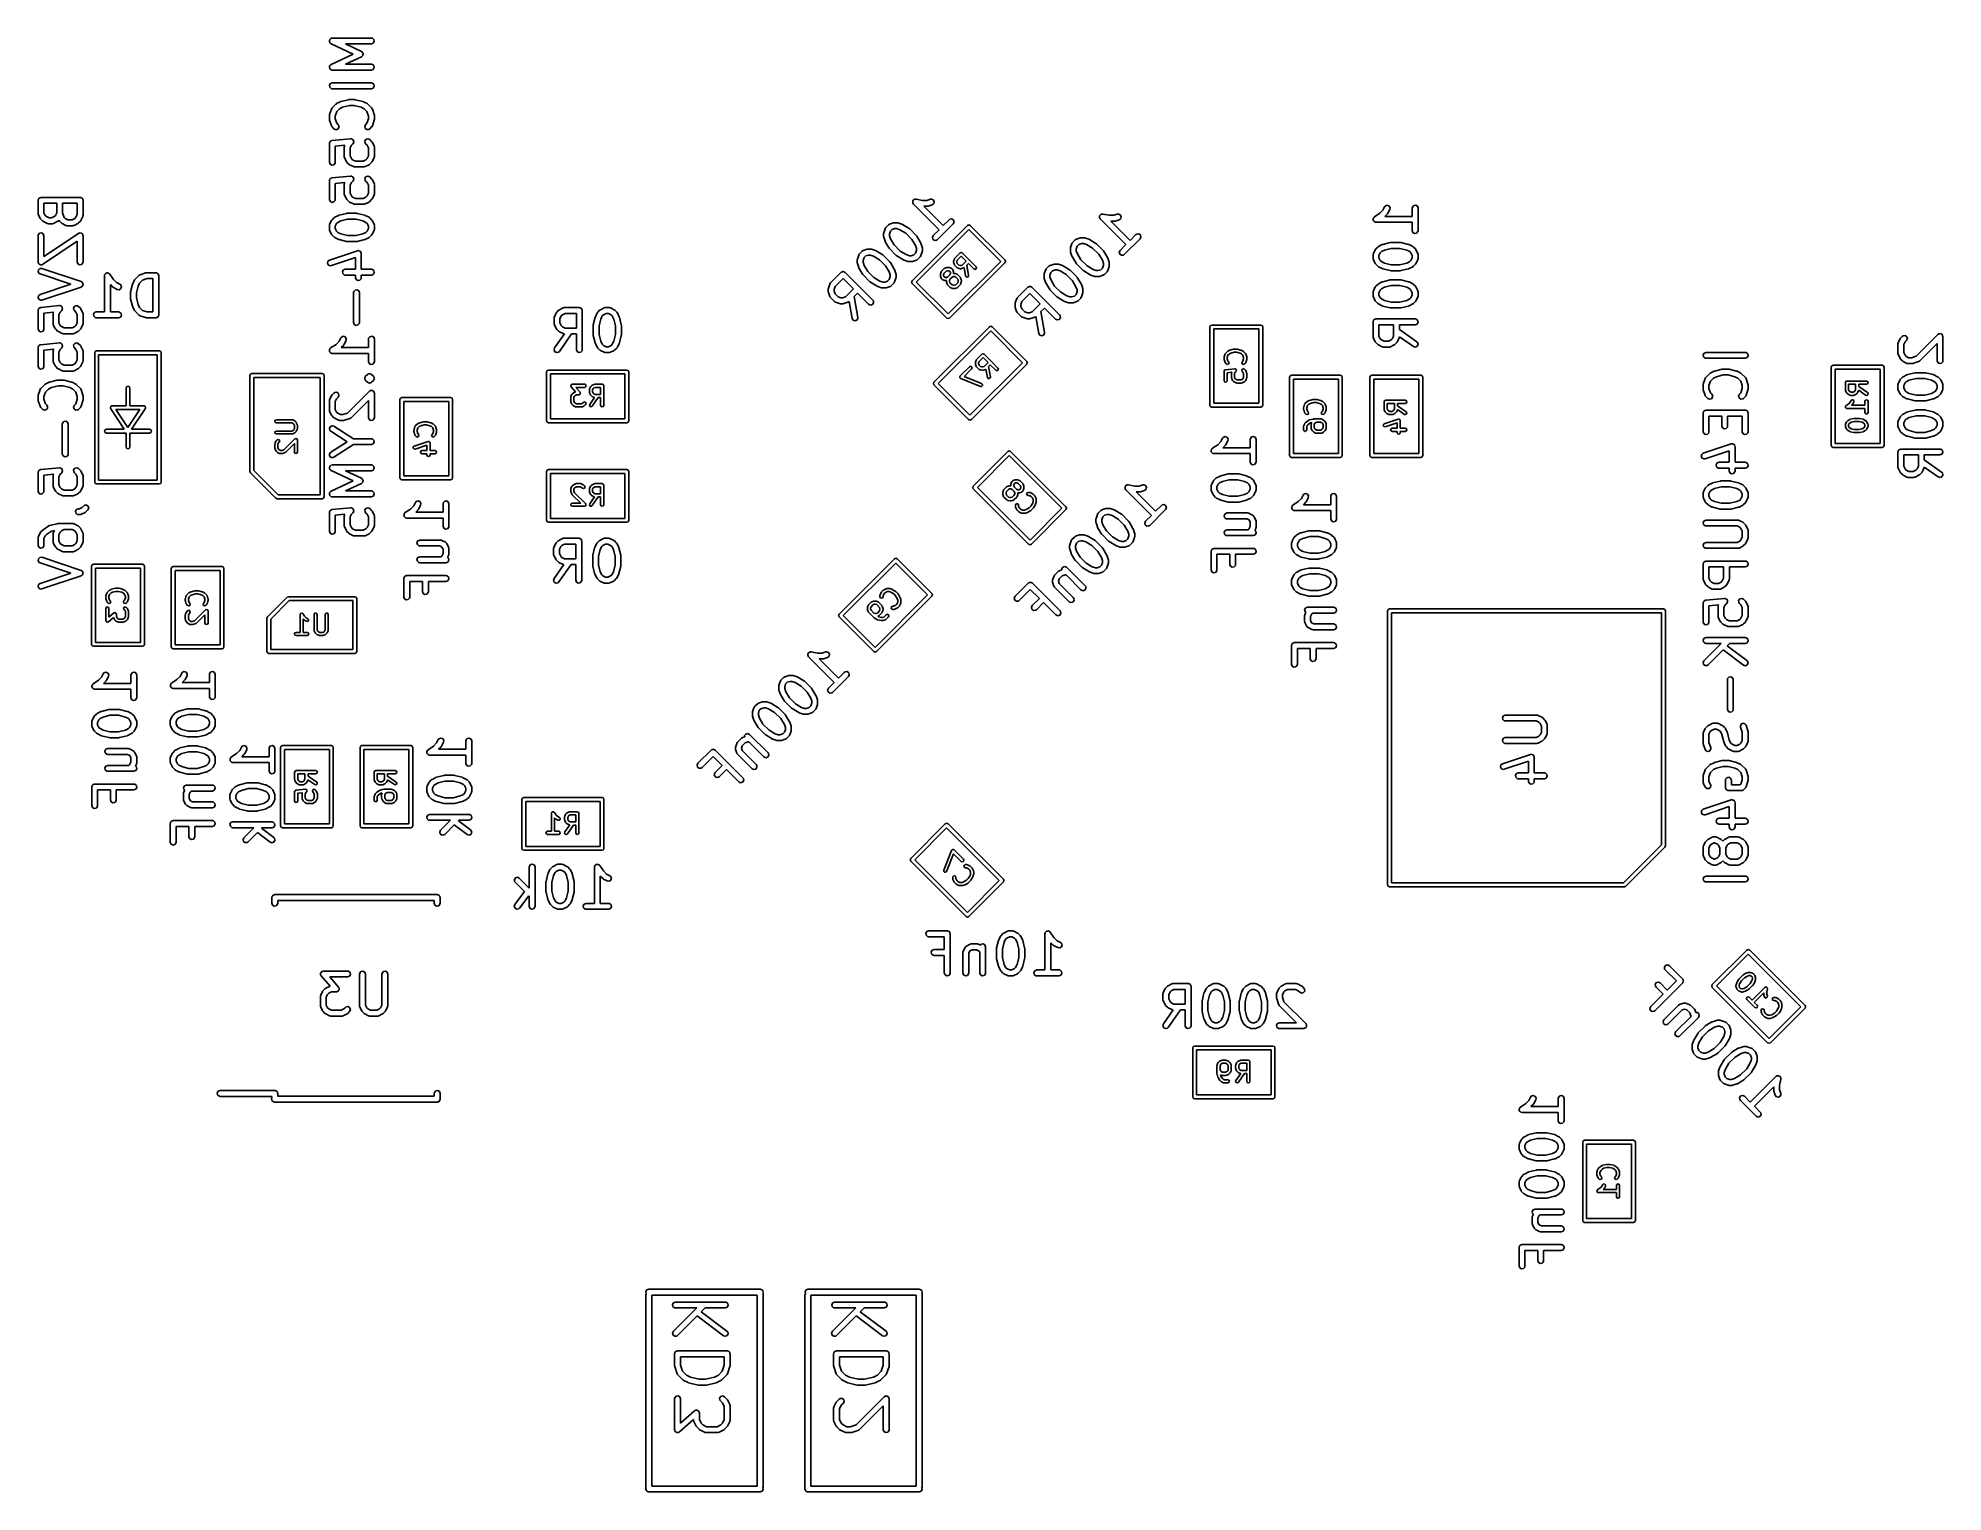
# Model space of a CAD drawing. Extents: x 6.42 to 8.34, y -5.54 to -4.08.
import ezdxf

# ---------------------------------------------------------------- set-up
doc = ezdxf.new("R2010")
doc.units = 0
doc.header["$MEASUREMENT"] = 0
doc.layers.add('BLACK', color=7, linetype='CONTINUOUS')

msp = doc.modelspace()

# ---------------------------------------------------------------- linework, layer by layer
at = {"layer": 'BLACK', "linetype": 'CONTINUOUS'}
for p, q in [((6.71263, -4.08196), (6.71295, -4.0814)), ((6.71295, -4.0814), (6.71312, -4.08077)), ((6.71312, -4.08077), (6.71344, -4.08055)), ((6.71344, -4.08055), (6.71364, -4.08021)), ((6.71364, -4.08021), (6.71424, -4.07999)), ((6.71424, -4.07999), (6.71477, -4.07962)), ((6.71477, -4.07962), (6.71517, -4.07965)), ((6.71517, -4.07965), (6.71554, -4.07952)), ((6.71554, -4.07952), (6.75491, -4.07952)), ((6.75491, -4.07952), (6.75592, -4.07969)), ((6.75592, -4.07969), (6.75746, -4.08099)), ((6.75746, -4.08099), (6.75781, -4.08298)), ((6.71259, -4.08272), (6.7127, -4.08234)), ((6.71287, -4.08331), (6.71259, -4.08272)), ((6.7127, -4.08234), (6.71263, -4.08196)), ((6.71298, -4.08394), (6.71287, -4.08331)), ((6.71328, -4.0842), (6.71298, -4.08394)), ((6.71345, -4.08456), (6.71328, -4.0842)), ((6.71429, -4.08514), (6.71345, -4.08456)), ((6.73668, -4.09559), (6.71429, -4.08514)), ((6.71429, -4.10604), (6.73668, -4.09559)), ((6.75491, -4.08542), (6.72885, -4.08542)), ((6.72885, -4.08542), (6.74491, -4.09292)), ((6.74491, -4.09827), (6.72885, -4.10576)), ((6.74491, -4.09292), (6.74522, -4.09314)), ((6.74545, -4.09773), (6.74491, -4.09827)), ((6.74522, -4.09314), (6.74535, -4.09317)), ((6.74535, -4.09317), (6.74543, -4.09328)), ((6.74543, -4.09328), (6.74575, -4.0935)), ((6.74608, -4.09729), (6.74545, -4.09773)), ((6.74575, -4.0935), (6.74607, -4.0942)), ((6.74607, -4.0942), (6.74651, -4.09483)), ((6.74615, -4.09703), (6.74608, -4.09729)), ((6.74633, -4.09684), (6.74615, -4.09703)), ((6.7464, -4.09608), (6.74633, -4.09684)), ((6.7466, -4.09534), (6.7464, -4.09608)), ((6.74651, -4.09483), (6.74649, -4.09509)), ((6.74649, -4.09509), (6.7466, -4.09534)), ((6.7568, -4.08473), (6.75491, -4.08542)), ((6.75781, -4.08298), (6.7568, -4.08473)), ((6.71263, -4.1082), (6.71283, -4.10786)), ((6.71274, -4.10884), (6.71263, -4.1082)), ((6.71268, -4.10948), (6.71274, -4.10884)), ((6.71291, -4.1098), (6.71268, -4.10948)), ((6.71283, -4.10786), (6.71286, -4.10747)), ((6.71286, -4.10747), (6.71332, -4.10701)), ((6.71298, -4.11019), (6.71291, -4.1098)), ((6.71347, -4.11061), (6.71298, -4.11019)), ((6.71332, -4.10701), (6.71364, -4.10645)), ((6.71384, -4.11113), (6.71347, -4.11061)), ((6.71364, -4.10645), (6.71401, -4.10632)), ((6.71422, -4.11124), (6.71384, -4.11113)), ((6.71401, -4.10632), (6.71429, -4.10604)), ((6.71453, -4.11149), (6.71422, -4.11124)), ((6.71554, -4.11167), (6.71453, -4.11149)), ((6.75491, -4.11167), (6.71554, -4.11167)), ((6.72885, -4.10576), (6.75491, -4.10576)), ((6.75491, -4.10576), (6.75592, -4.10594)), ((6.7568, -4.11098), (6.75491, -4.11167)), ((6.75592, -4.10594), (6.75746, -4.10724)), ((6.75781, -4.10923), (6.7568, -4.11098)), ((6.75746, -4.10724), (6.75781, -4.10923)), ((6.71263, -4.12695), (6.71364, -4.1252)), ((6.71298, -4.12894), (6.71263, -4.12695)), ((6.71453, -4.13024), (6.71298, -4.12894)), ((6.71364, -4.1252), (6.71554, -4.12451)), ((6.71554, -4.13042), (6.71453, -4.13024)), ((6.71554, -4.12451), (6.75491, -4.12451)), ((6.75491, -4.13042), (6.71554, -4.13042)), ((6.75491, -4.12451), (6.75592, -4.12469)), ((6.7568, -4.12972), (6.75491, -4.13042)), ((6.75592, -4.12469), (6.75746, -4.12599)), ((6.75781, -4.12798), (6.7568, -4.12972)), ((6.75746, -4.12599), (6.75781, -4.12798)), ((6.71258, -4.15746), (6.71274, -4.15659)), ((6.71258, -4.16121), (6.71258, -4.15746)), ((6.71273, -4.15653), (6.71461, -4.1509)), ((6.71274, -4.15659), (6.71273, -4.15653)), ((6.71461, -4.1509), (6.7151, -4.15)), ((6.7151, -4.15), (6.71525, -4.14991)), ((6.71525, -4.14991), (6.71532, -4.14975)), ((6.71532, -4.14975), (6.71907, -4.146)), ((6.71999, -4.15343), (6.71849, -4.15794)), ((6.71849, -4.15794), (6.71849, -4.16073)), ((6.71907, -4.146), (6.7198, -4.14549)), ((6.7198, -4.14549), (6.71984, -4.14544)), ((6.71984, -4.14544), (6.72359, -4.14357)), ((6.72291, -4.15051), (6.71999, -4.15343)), ((6.72594, -4.149), (6.72291, -4.15051)), ((6.72359, -4.14357), (6.72408, -4.14342)), ((6.72408, -4.14342), (6.72419, -4.14335)), ((6.72419, -4.14335), (6.73169, -4.14147)), ((6.73277, -4.14729), (6.72594, -4.149)), ((6.73169, -4.14147), (6.73228, -4.14143)), ((6.73228, -4.14143), (6.73241, -4.14138)), ((6.73241, -4.14138), (6.73803, -4.14138)), ((6.73767, -4.14729), (6.73277, -4.14729)), ((6.7445, -4.149), (6.73767, -4.14729)), ((6.73803, -4.14138), (6.73861, -4.14149)), ((6.73861, -4.14149), (6.73875, -4.14147)), ((6.73875, -4.14147), (6.74625, -4.14335)), ((6.74753, -4.15051), (6.7445, -4.149)), ((6.74625, -4.14335), (6.74671, -4.14355)), ((6.74671, -4.14355), (6.74685, -4.14357)), ((6.74685, -4.14357), (6.7506, -4.14544)), ((6.75045, -4.15343), (6.74753, -4.15051)), ((6.75195, -4.15794), (6.75045, -4.15343)), ((6.7506, -4.14544), (6.75131, -4.14597)), ((6.75131, -4.14597), (6.75137, -4.146)), ((6.75137, -4.146), (6.75512, -4.14975)), ((6.75195, -4.16073), (6.75195, -4.15794)), ((6.75512, -4.14975), (6.75571, -4.15059)), ((6.75571, -4.15059), (6.75572, -4.15076)), ((6.75572, -4.15076), (6.75583, -4.1509)), ((6.75583, -4.1509), (6.75771, -4.15653)), ((6.75771, -4.15653), (6.75784, -4.1574)), ((6.75784, -4.1574), (6.75786, -4.15746)), ((6.75786, -4.15746), (6.75786, -4.16121)), ((6.71261, -4.16127), (6.71258, -4.16121)), ((6.71273, -4.16214), (6.71261, -4.16127)), ((6.71461, -4.16777), (6.71273, -4.16214)), ((6.71472, -4.1679), (6.71461, -4.16777)), ((6.71473, -4.16808), (6.71472, -4.1679)), ((6.71532, -4.16892), (6.71473, -4.16808)), ((6.7172, -4.1708), (6.71532, -4.16892)), ((6.71903, -4.17165), (6.7172, -4.1708)), ((6.71849, -4.16073), (6.71999, -4.16524)), ((6.72098, -4.17113), (6.71903, -4.17165)), ((6.71999, -4.16524), (6.72137, -4.16662)), ((6.72214, -4.16947), (6.72098, -4.17113)), ((6.72137, -4.16662), (6.72196, -4.16746)), ((6.72196, -4.16746), (6.72214, -4.16947)), ((6.74822, -4.16845), (6.74907, -4.16662)), ((6.74874, -4.1704), (6.74822, -4.16845)), ((6.75039, -4.17156), (6.74874, -4.1704)), ((6.74907, -4.16662), (6.75045, -4.16524)), ((6.7524, -4.17138), (6.75039, -4.17156)), ((6.75045, -4.16524), (6.75195, -4.16073)), ((6.75324, -4.1708), (6.7524, -4.17138)), ((6.75512, -4.16892), (6.75324, -4.1708)), ((6.75519, -4.16876), (6.75512, -4.16892)), ((6.75534, -4.16867), (6.75519, -4.16876)), ((6.75583, -4.16777), (6.75534, -4.16867)), ((6.75771, -4.16214), (6.75583, -4.16777)), ((6.75786, -4.16121), (6.75771, -4.16208)), ((6.75771, -4.16208), (6.75771, -4.16214)), ((6.71258, -4.18558), (6.71261, -4.18543)), ((6.71258, -4.20433), (6.71258, -4.18558)), ((6.71259, -4.18536), (6.71264, -4.18525)), ((6.71261, -4.18543), (6.71259, -4.18536)), ((6.71264, -4.18525), (6.71276, -4.18457)), ((6.71276, -4.18457), (6.71316, -4.18409)), ((6.71316, -4.18409), (6.71342, -4.18352)), ((6.71342, -4.18352), (6.71379, -4.18334)), ((6.71379, -4.18334), (6.71406, -4.18302)), ((6.71406, -4.18302), (6.71468, -4.18291)), ((6.71468, -4.18291), (6.71524, -4.18264)), ((6.71524, -4.18264), (6.73399, -4.18077)), ((6.72826, -4.18728), (6.71849, -4.18825)), ((6.71849, -4.18825), (6.71849, -4.20433)), ((6.72758, -4.18933), (6.72776, -4.18832)), ((6.72758, -4.1987), (6.72758, -4.18933)), ((6.72776, -4.18832), (6.72787, -4.18818)), ((6.72787, -4.18818), (6.72789, -4.18801)), ((6.72789, -4.18801), (6.72826, -4.18728)), ((6.73484, -4.18733), (6.73349, -4.19003)), ((6.73349, -4.19003), (6.73349, -4.19801)), ((6.73399, -4.18077), (6.73501, -4.18084)), ((6.73637, -4.18579), (6.73484, -4.18733)), ((6.73501, -4.18084), (6.73503, -4.18086)), ((6.73503, -4.18086), (6.73505, -4.18085)), ((6.73505, -4.18085), (6.73586, -4.18142)), ((6.73586, -4.18142), (6.73668, -4.18198)), ((6.73638, -4.18578), (6.73637, -4.18579)), ((6.7364, -4.18577), (6.73638, -4.18578)), ((6.73681, -4.18486), (6.7364, -4.18577)), ((6.73668, -4.18198), (6.73669, -4.182)), ((6.73669, -4.182), (6.7367, -4.18201)), ((6.7367, -4.18201), (6.73696, -4.18297)), ((6.73723, -4.18396), (6.73681, -4.18486)), ((6.73696, -4.18297), (6.73723, -4.18393)), ((6.73723, -4.18393), (6.73722, -4.18394)), ((6.73722, -4.18394), (6.73723, -4.18396)), ((6.7483, -4.18294), (6.74946, -4.18129)), ((6.74848, -4.18495), (6.7483, -4.18294)), ((6.74907, -4.18579), (6.74848, -4.18495)), ((6.7506, -4.18733), (6.74907, -4.18579)), ((6.74946, -4.18129), (6.75141, -4.18076)), ((6.75195, -4.19003), (6.7506, -4.18733)), ((6.75141, -4.18076), (6.75324, -4.18162)), ((6.75195, -4.19801), (6.75195, -4.19003)), ((6.75324, -4.18162), (6.75512, -4.18349)), ((6.75512, -4.18349), (6.75563, -4.18422)), ((6.75563, -4.18422), (6.75567, -4.18426)), ((6.75567, -4.18426), (6.75755, -4.18801)), ((6.75755, -4.18801), (6.75784, -4.18899)), ((6.75784, -4.18899), (6.7578, -4.18916)), ((6.7578, -4.18916), (6.75786, -4.18933)), ((6.75786, -4.18933), (6.75786, -4.1987)), ((6.71327, -4.20623), (6.71258, -4.20433)), ((6.71502, -4.20724), (6.71327, -4.20623)), ((6.71701, -4.20689), (6.71502, -4.20724)), ((6.71831, -4.20534), (6.71701, -4.20689)), ((6.71849, -4.20433), (6.71831, -4.20534)), ((6.72764, -4.19887), (6.72758, -4.1987)), ((6.7276, -4.19904), (6.72764, -4.19887)), ((6.72789, -4.20002), (6.7276, -4.19904)), ((6.72977, -4.20377), (6.72789, -4.20002)), ((6.72981, -4.20382), (6.72977, -4.20377)), ((6.73032, -4.20454), (6.72981, -4.20382)), ((6.7322, -4.20642), (6.73032, -4.20454)), ((6.73225, -4.20644), (6.7322, -4.20642)), ((6.73296, -4.20697), (6.73225, -4.20644)), ((6.73671, -4.20884), (6.73296, -4.20697)), ((6.73349, -4.19801), (6.73484, -4.2007)), ((6.73484, -4.2007), (6.73603, -4.2019)), ((6.73603, -4.2019), (6.73873, -4.20325)), ((6.73689, -4.20886), (6.73671, -4.20884)), ((6.73702, -4.20898), (6.73689, -4.20886)), ((6.73803, -4.20916), (6.73702, -4.20898)), ((6.74741, -4.20916), (6.73803, -4.20916)), ((6.73873, -4.20325), (6.74671, -4.20325)), ((6.74671, -4.20325), (6.74941, -4.2019)), ((6.74757, -4.2091), (6.74741, -4.20916)), ((6.74774, -4.20914), (6.74757, -4.2091)), ((6.74873, -4.20884), (6.74774, -4.20914)), ((6.75248, -4.20697), (6.74873, -4.20884)), ((6.74941, -4.2019), (6.7506, -4.2007)), ((6.7506, -4.2007), (6.75195, -4.19801)), ((6.75252, -4.20692), (6.75248, -4.20697)), ((6.75324, -4.20642), (6.75252, -4.20692)), ((6.75512, -4.20454), (6.75324, -4.20642)), ((6.75515, -4.20448), (6.75512, -4.20454)), ((6.75567, -4.20377), (6.75515, -4.20448)), ((6.75755, -4.20002), (6.75567, -4.20377)), ((6.75757, -4.19985), (6.75755, -4.20002)), ((6.75768, -4.19971), (6.75757, -4.19985)), ((6.75786, -4.1987), (6.75768, -4.19971)), ((6.71258, -4.22308), (6.71261, -4.22292)), ((6.71258, -4.24182), (6.71258, -4.22308)), ((6.71259, -4.22285), (6.71264, -4.22274)), ((6.71261, -4.22292), (6.71259, -4.22285)), ((6.71264, -4.22274), (6.71276, -4.22207)), ((6.71276, -4.22207), (6.71316, -4.22159)), ((6.71316, -4.22159), (6.71342, -4.22101)), ((6.71342, -4.22101), (6.71379, -4.22083)), ((6.71379, -4.22083), (6.71406, -4.22052)), ((6.71406, -4.22052), (6.71468, -4.22041)), ((6.71468, -4.22041), (6.71524, -4.22014)), ((6.71524, -4.22014), (6.73399, -4.21826)), ((6.72826, -4.22477), (6.71849, -4.22575)), ((6.71849, -4.22575), (6.71849, -4.24182)), ((6.72758, -4.22683), (6.72776, -4.22582)), ((6.72758, -4.2362), (6.72758, -4.22683)), ((6.72776, -4.22582), (6.72787, -4.22568)), ((6.72787, -4.22568), (6.72789, -4.2255)), ((6.72789, -4.2255), (6.72826, -4.22477)), ((6.73484, -4.22482), (6.73349, -4.22752)), ((6.73349, -4.22752), (6.73349, -4.2355)), ((6.73399, -4.21826), (6.73501, -4.21834)), ((6.73637, -4.22329), (6.73484, -4.22482)), ((6.73501, -4.21834), (6.73503, -4.21835)), ((6.73503, -4.21835), (6.73505, -4.21835)), ((6.73505, -4.21835), (6.73586, -4.21892)), ((6.73586, -4.21892), (6.73668, -4.21948)), ((6.73638, -4.22327), (6.73637, -4.22329)), ((6.7364, -4.22326), (6.73638, -4.22327)), ((6.73681, -4.22236), (6.7364, -4.22326)), ((6.73668, -4.21948), (6.73669, -4.2195)), ((6.73669, -4.2195), (6.7367, -4.21951)), ((6.7367, -4.21951), (6.73696, -4.22047)), ((6.73723, -4.22146), (6.73681, -4.22236)), ((6.73696, -4.22047), (6.73723, -4.22142)), ((6.73723, -4.22142), (6.73722, -4.22144)), ((6.73722, -4.22144), (6.73723, -4.22146)), ((6.7483, -4.22044), (6.74946, -4.21878)), ((6.74848, -4.22245), (6.7483, -4.22044)), ((6.74907, -4.22329), (6.74848, -4.22245)), ((6.7506, -4.22482), (6.74907, -4.22329)), ((6.74946, -4.21878), (6.75141, -4.21826)), ((6.75195, -4.22752), (6.7506, -4.22482)), ((6.75141, -4.21826), (6.75324, -4.21911)), ((6.75195, -4.2355), (6.75195, -4.22752)), ((6.75324, -4.21911), (6.75512, -4.22099)), ((6.75512, -4.22099), (6.75563, -4.22171)), ((6.75563, -4.22171), (6.75567, -4.22176)), ((6.75567, -4.22176), (6.75755, -4.2255)), ((6.75755, -4.2255), (6.75784, -4.22649)), ((6.75784, -4.22649), (6.7578, -4.22666)), ((6.7578, -4.22666), (6.75786, -4.22683)), ((6.75786, -4.22683), (6.75786, -4.2362)), ((6.41958, -4.24277), (6.41965, -4.24239)), ((6.41958, -4.2559), (6.41958, -4.24277)), ((6.41963, -4.24226), (6.41969, -4.24215)), ((6.41965, -4.24239), (6.41963, -4.24226)), ((6.41969, -4.24215), (6.41976, -4.24176)), ((6.41976, -4.24176), (6.42025, -4.24118)), ((6.42025, -4.24118), (6.42064, -4.24051)), ((6.42064, -4.24051), (6.42089, -4.24042)), ((6.42089, -4.24042), (6.42106, -4.24022)), ((6.42106, -4.24022), (6.42182, -4.24008)), ((6.42182, -4.24008), (6.42254, -4.23982)), ((6.42254, -4.23982), (6.46191, -4.23982)), ((6.43833, -4.24573), (6.42549, -4.24573)), ((6.42549, -4.24573), (6.42549, -4.2552)), ((6.43833, -4.2552), (6.43833, -4.24573)), ((6.45895, -4.24573), (6.44424, -4.24573)), ((6.44424, -4.24573), (6.44424, -4.25542)), ((6.45895, -4.25707), (6.45895, -4.24573)), ((6.46191, -4.23982), (6.46229, -4.23989)), ((6.46229, -4.23989), (6.46242, -4.23987)), ((6.46242, -4.23987), (6.46253, -4.23993)), ((6.46253, -4.23993), (6.46292, -4.24)), ((6.46292, -4.24), (6.4635, -4.24049)), ((6.4635, -4.24049), (6.46417, -4.24088)), ((6.46417, -4.24088), (6.46426, -4.24113)), ((6.46426, -4.24113), (6.46446, -4.2413)), ((6.46446, -4.2413), (6.4646, -4.24205)), ((6.4646, -4.24205), (6.46486, -4.24277)), ((6.46486, -4.24277), (6.46486, -4.25777)), ((6.71327, -4.24372), (6.71258, -4.24182)), ((6.71502, -4.24473), (6.71327, -4.24372)), ((6.71701, -4.24438), (6.71502, -4.24473)), ((6.71831, -4.24283), (6.71701, -4.24438)), ((6.71849, -4.24182), (6.71831, -4.24283)), ((6.72764, -4.23636), (6.72758, -4.2362)), ((6.7276, -4.23654), (6.72764, -4.23636)), ((6.72789, -4.23752), (6.7276, -4.23654)), ((6.72977, -4.24127), (6.72789, -4.23752)), ((6.72981, -4.24131), (6.72977, -4.24127)), ((6.73032, -4.24204), (6.72981, -4.24131)), ((6.7322, -4.24391), (6.73032, -4.24204)), ((6.73225, -4.24394), (6.7322, -4.24391)), ((6.73296, -4.24446), (6.73225, -4.24394)), ((6.73671, -4.24634), (6.73296, -4.24446)), ((6.73349, -4.2355), (6.73484, -4.2382)), ((6.73484, -4.2382), (6.73603, -4.2394)), ((6.73603, -4.2394), (6.73873, -4.24075)), ((6.73689, -4.24636), (6.73671, -4.24634)), ((6.73702, -4.24647), (6.73689, -4.24636)), ((6.73803, -4.24665), (6.73702, -4.24647)), ((6.74741, -4.24665), (6.73803, -4.24665)), ((6.73873, -4.24075), (6.74671, -4.24075)), ((6.74671, -4.24075), (6.74941, -4.2394)), ((6.74757, -4.24659), (6.74741, -4.24665)), ((6.74774, -4.24663), (6.74757, -4.24659)), ((6.74873, -4.24634), (6.74774, -4.24663)), ((6.75248, -4.24446), (6.74873, -4.24634)), ((6.74941, -4.2394), (6.7506, -4.2382)), ((6.7506, -4.2382), (6.75195, -4.2355)), ((6.75252, -4.24442), (6.75248, -4.24446)), ((6.75324, -4.24391), (6.75252, -4.24442)), ((6.75512, -4.24204), (6.75324, -4.24391)), ((6.75515, -4.24198), (6.75512, -4.24204)), ((6.75567, -4.24127), (6.75515, -4.24198)), ((6.75755, -4.23752), (6.75567, -4.24127)), ((6.75757, -4.23734), (6.75755, -4.23752)), ((6.75768, -4.23721), (6.75757, -4.23734)), ((6.75786, -4.2362), (6.75768, -4.23721)), ((7.2994, -4.24363), (7.2995, -4.24349)), ((7.29948, -4.24448), (7.2994, -4.24363)), ((7.29946, -4.24534), (7.29948, -4.24448)), ((7.29956, -4.24547), (7.29946, -4.24534)), ((7.2995, -4.24332), (7.30007, -4.24267)), ((7.2995, -4.24349), (7.2995, -4.24332)), ((7.29958, -4.24564), (7.29956, -4.24547)), ((7.30017, -4.24648), (7.29958, -4.24564)), ((7.30007, -4.24267), (7.30056, -4.24197)), ((7.32592, -4.27223), (7.30017, -4.24648)), ((7.30056, -4.24197), (7.30073, -4.24193)), ((7.30073, -4.24193), (7.30084, -4.2418)), ((7.30084, -4.2418), (7.30168, -4.24167)), ((7.30168, -4.24167), (7.30251, -4.24145)), ((7.30251, -4.24145), (7.30267, -4.24152)), ((7.30267, -4.24152), (7.30283, -4.24149)), ((7.30283, -4.24149), (7.30918, -4.24276)), ((7.30918, -4.24276), (7.31371, -4.24276)), ((7.31419, -4.24867), (7.31071, -4.24867)), ((7.31071, -4.24867), (7.33009, -4.26805)), ((7.31371, -4.24276), (7.31723, -4.24159)), ((7.31425, -4.24865), (7.31419, -4.24867)), ((7.31512, -4.24852), (7.31425, -4.24865)), ((7.3191, -4.24719), (7.31512, -4.24852)), ((7.31723, -4.24159), (7.31824, -4.24144)), ((7.31824, -4.24144), (7.32012, -4.24218)), ((7.32068, -4.24594), (7.3191, -4.24719)), ((7.32012, -4.24218), (7.32108, -4.24396)), ((7.32108, -4.24396), (7.32068, -4.24594)), ((7.76928, -4.25578), (7.77248, -4.25257)), ((7.77248, -4.25257), (7.77414, -4.24925)), ((7.77414, -4.24925), (7.77475, -4.24843)), ((7.77475, -4.24843), (7.77661, -4.24762)), ((7.77661, -4.24762), (7.77854, -4.2482)), ((7.77943, -4.25189), (7.77755, -4.25564)), ((7.77854, -4.2482), (7.77966, -4.24989)), ((7.77966, -4.24989), (7.77943, -4.25189)), ((7.80195, -4.25057), (7.80213, -4.24956)), ((7.80195, -4.25887), (7.80195, -4.25057)), ((7.80213, -4.24956), (7.80343, -4.24801)), ((7.80343, -4.24801), (7.80542, -4.24766)), ((7.80542, -4.24766), (7.80717, -4.24867)), ((7.80717, -4.24867), (7.80786, -4.25057)), ((7.80786, -4.25057), (7.80786, -4.27307)), ((6.41964, -4.25606), (6.41958, -4.2559)), ((6.4196, -4.25623), (6.41964, -4.25606)), ((6.4199, -4.25722), (6.4196, -4.25623)), ((6.42177, -4.26097), (6.4199, -4.25722)), ((6.42182, -4.26101), (6.42177, -4.26097)), ((6.42232, -4.26173), (6.42182, -4.26101)), ((6.4242, -4.26361), (6.42232, -4.26173)), ((6.42426, -4.26364), (6.4242, -4.26361)), ((6.42497, -4.26416), (6.42426, -4.26364)), ((6.42871, -4.26604), (6.42497, -4.26416)), ((6.42549, -4.2552), (6.42684, -4.2579)), ((6.42684, -4.2579), (6.42803, -4.25909)), ((6.42803, -4.25909), (6.43073, -4.26044)), ((6.42889, -4.26606), (6.42871, -4.26604)), ((6.42903, -4.26617), (6.42889, -4.26606)), ((6.43004, -4.26635), (6.42903, -4.26617)), ((6.43378, -4.26635), (6.43004, -4.26635)), ((6.43073, -4.26044), (6.43309, -4.26044)), ((6.43309, -4.26044), (6.43579, -4.25909)), ((6.43395, -4.26629), (6.43378, -4.26635)), ((6.43412, -4.26633), (6.43395, -4.26629)), ((6.43511, -4.26604), (6.43412, -4.26633)), ((6.43885, -4.26416), (6.43511, -4.26604)), ((6.43579, -4.25909), (6.43698, -4.2579)), ((6.43698, -4.2579), (6.43833, -4.2552)), ((6.4389, -4.26412), (6.43885, -4.26416)), ((6.43962, -4.26361), (6.4389, -4.26412)), ((6.44048, -4.26275), (6.43962, -4.26361)), ((6.44048, -4.26277), (6.44048, -4.26275)), ((6.44107, -4.26361), (6.44048, -4.26277)), ((6.44295, -4.26548), (6.44107, -4.26361)), ((6.443, -4.26551), (6.44295, -4.26548)), ((6.44371, -4.26604), (6.443, -4.26551)), ((6.44746, -4.26791), (6.44371, -4.26604)), ((6.44424, -4.25542), (6.44574, -4.25993)), ((6.44574, -4.25993), (6.44678, -4.26097)), ((6.44678, -4.26097), (6.44948, -4.26232)), ((6.44764, -4.26793), (6.44746, -4.26791)), ((6.44777, -4.26805), (6.44764, -4.26793)), ((6.44878, -4.26822), (6.44777, -4.26805)), ((6.45441, -4.26822), (6.44878, -4.26822)), ((6.44948, -4.26232), (6.45371, -4.26232)), ((6.45371, -4.26232), (6.45641, -4.26097)), ((6.45457, -4.26816), (6.45441, -4.26822)), ((6.45474, -4.2682), (6.45457, -4.26816)), ((6.45573, -4.26791), (6.45474, -4.2682)), ((6.45948, -4.26604), (6.45573, -4.26791)), ((6.45641, -4.26097), (6.4576, -4.25977)), ((6.4576, -4.25977), (6.45895, -4.25707)), ((6.45952, -4.26599), (6.45948, -4.26604)), ((6.46024, -4.26548), (6.45952, -4.26599)), ((6.46212, -4.26361), (6.46024, -4.26548)), ((6.46215, -4.26355), (6.46212, -4.26361)), ((6.46267, -4.26284), (6.46215, -4.26355)), ((6.46455, -4.25909), (6.46267, -4.26284)), ((6.46457, -4.25892), (6.46455, -4.25909)), ((6.46468, -4.25878), (6.46457, -4.25892)), ((6.46486, -4.25777), (6.46468, -4.25878)), ((6.71258, -4.26807), (6.71276, -4.26706)), ((6.71258, -4.27182), (6.71258, -4.26807)), ((6.71264, -4.27199), (6.71258, -4.27182)), ((6.7126, -4.27216), (6.71264, -4.27199)), ((6.7129, -4.27314), (6.7126, -4.27216)), ((6.71276, -4.26706), (6.71287, -4.26692)), ((6.71287, -4.26692), (6.7129, -4.26675)), ((6.7129, -4.26675), (6.71477, -4.263)), ((6.71477, -4.27689), (6.7129, -4.27314)), ((6.71477, -4.263), (6.7153, -4.26229)), ((6.7153, -4.26229), (6.71532, -4.26223)), ((6.71532, -4.26223), (6.7172, -4.26036)), ((6.7172, -4.26036), (6.71792, -4.25985)), ((6.71792, -4.25985), (6.71797, -4.2598)), ((6.71797, -4.2598), (6.72171, -4.25793)), ((6.71984, -4.26607), (6.71849, -4.26877)), ((6.71849, -4.26877), (6.71849, -4.27112)), ((6.71849, -4.27112), (6.71984, -4.27382)), ((6.72103, -4.26487), (6.71984, -4.26607)), ((6.72407, -4.26336), (6.72103, -4.26487)), ((6.72171, -4.25793), (6.7222, -4.25778)), ((6.7222, -4.25778), (6.72232, -4.25771)), ((6.72232, -4.25771), (6.72982, -4.25583)), ((6.7309, -4.26165), (6.72407, -4.26336)), ((6.72982, -4.25583), (6.73041, -4.25579)), ((6.73041, -4.25579), (6.73053, -4.25574)), ((6.73053, -4.25574), (6.73991, -4.25574)), ((6.73954, -4.26165), (6.7309, -4.26165)), ((6.74638, -4.26336), (6.73954, -4.26165)), ((6.73991, -4.25574), (6.74049, -4.25585)), ((6.74049, -4.25585), (6.74062, -4.25583)), ((6.74062, -4.25583), (6.74812, -4.25771)), ((6.74941, -4.26487), (6.74638, -4.26336)), ((6.74812, -4.25771), (6.74859, -4.25791)), ((6.74859, -4.25791), (6.74873, -4.25793)), ((6.74873, -4.25793), (6.75248, -4.2598)), ((6.7506, -4.26607), (6.74941, -4.26487)), ((6.75195, -4.26877), (6.7506, -4.26607)), ((6.7506, -4.27382), (6.75195, -4.27112)), ((6.75195, -4.27112), (6.75195, -4.26877)), ((6.75248, -4.2598), (6.75319, -4.26033)), ((6.75319, -4.26033), (6.75324, -4.26036)), ((6.75324, -4.26036), (6.75512, -4.26223)), ((6.75512, -4.26223), (6.75563, -4.26296)), ((6.75563, -4.26296), (6.75567, -4.263)), ((6.75567, -4.263), (6.75755, -4.26675)), ((6.75755, -4.27314), (6.75567, -4.27689)), ((6.75755, -4.26675), (6.75784, -4.26773)), ((6.75757, -4.27296), (6.75755, -4.27314)), ((6.75768, -4.27283), (6.75757, -4.27296)), ((6.75786, -4.27182), (6.75768, -4.27283)), ((6.75784, -4.26773), (6.7578, -4.2679)), ((6.7578, -4.2679), (6.75786, -4.26807)), ((6.75786, -4.26807), (6.75786, -4.27182)), ((7.27029, -4.27527), (7.27162, -4.2713)), ((7.27162, -4.2713), (7.2721, -4.27039)), ((7.2721, -4.27039), (7.27225, -4.2703)), ((7.27225, -4.2703), (7.27233, -4.27014)), ((7.27233, -4.27014), (7.27498, -4.26749)), ((7.27498, -4.26749), (7.27582, -4.2669)), ((7.27582, -4.2669), (7.276, -4.26689)), ((7.276, -4.26689), (7.27613, -4.26678)), ((7.27613, -4.26678), (7.28011, -4.26545)), ((7.27866, -4.27216), (7.277, -4.27382)), ((7.28152, -4.2712), (7.27866, -4.27216)), ((7.28011, -4.26545), (7.28098, -4.26532)), ((7.28098, -4.26532), (7.28104, -4.2653)), ((7.28104, -4.2653), (7.2837, -4.2653)), ((7.28322, -4.2712), (7.28152, -4.2712)), ((7.28643, -4.27228), (7.28322, -4.2712)), ((7.2837, -4.2653), (7.28457, -4.26545)), ((7.28457, -4.26545), (7.28463, -4.26545)), ((7.28463, -4.26545), (7.28861, -4.26678)), ((7.29247, -4.2759), (7.28643, -4.27228)), ((7.28861, -4.26678), (7.28905, -4.26702)), ((7.28905, -4.26702), (7.28919, -4.26705)), ((7.28919, -4.26705), (7.29582, -4.27102)), ((7.29582, -4.27102), (7.29627, -4.27141)), ((7.29627, -4.27141), (7.29639, -4.27147)), ((7.29639, -4.27147), (7.30302, -4.2781)), ((7.29885, -4.32356), (7.35453, -4.26789)), ((7.35592, -4.27206), (7.30303, -4.32496)), ((7.32005, -4.2781), (7.32592, -4.27223)), ((7.34014, -4.26636), (7.32423, -4.28227)), ((7.33009, -4.26805), (7.33596, -4.26219)), ((7.33596, -4.26219), (7.3368, -4.2616)), ((7.3368, -4.2616), (7.33881, -4.26142)), ((7.33881, -4.26142), (7.34047, -4.26258)), ((7.34099, -4.26453), (7.34014, -4.26636)), ((7.34047, -4.26258), (7.34099, -4.26453)), ((7.35453, -4.26789), (7.35592, -4.26731)), ((7.35592, -4.26731), (7.35732, -4.26789)), ((7.38794, -4.30408), (7.35592, -4.27206)), ((7.35732, -4.26789), (7.35732, -4.26789)), ((7.35732, -4.26789), (7.39211, -4.30268)), ((7.4874, -4.25863), (7.4875, -4.25849)), ((7.48748, -4.25948), (7.4874, -4.25863)), ((7.48746, -4.26034), (7.48748, -4.25948)), ((7.48756, -4.26047), (7.48746, -4.26034)), ((7.4875, -4.25832), (7.48807, -4.25767)), ((7.4875, -4.25849), (7.4875, -4.25832)), ((7.48758, -4.26064), (7.48756, -4.26047)), ((7.48817, -4.26148), (7.48758, -4.26064)), ((7.48807, -4.25767), (7.48856, -4.25697)), ((7.51392, -4.28723), (7.48817, -4.26148)), ((7.48856, -4.25697), (7.48873, -4.25693)), ((7.48873, -4.25693), (7.48884, -4.2568)), ((7.48884, -4.2568), (7.48968, -4.25667)), ((7.48968, -4.25667), (7.49051, -4.25645)), ((7.49051, -4.25645), (7.49067, -4.25652)), ((7.49067, -4.25652), (7.49083, -4.25649)), ((7.49083, -4.25649), (7.49718, -4.25776)), ((7.49718, -4.25776), (7.50171, -4.25776)), ((7.50219, -4.26367), (7.49871, -4.26367)), ((7.49871, -4.26367), (7.51809, -4.28305)), ((7.50171, -4.25776), (7.50523, -4.25659)), ((7.50225, -4.26365), (7.50219, -4.26367)), ((7.50312, -4.26352), (7.50225, -4.26365)), ((7.5071, -4.26219), (7.50312, -4.26352)), ((7.50523, -4.25659), (7.50624, -4.25644)), ((7.50624, -4.25644), (7.50812, -4.25718)), ((7.50868, -4.26094), (7.5071, -4.26219)), ((7.50812, -4.25718), (7.50908, -4.25896)), ((7.50908, -4.25896), (7.50868, -4.26094)), ((7.76263, -4.26131), (7.76271, -4.26116)), ((7.76278, -4.26215), (7.76263, -4.26131)), ((7.7627, -4.26099), (7.76321, -4.2603)), ((7.76271, -4.26116), (7.7627, -4.26099)), ((7.76283, -4.26301), (7.76278, -4.26215)), ((7.76295, -4.26313), (7.76283, -4.26301)), ((7.76298, -4.2633), (7.76295, -4.26313)), ((7.76364, -4.26385), (7.76298, -4.2633)), ((7.76321, -4.2603), (7.76364, -4.25956)), ((7.76364, -4.25956), (7.7638, -4.2595)), ((7.76423, -4.26447), (7.76364, -4.26385)), ((7.7638, -4.2595), (7.7639, -4.25936)), ((7.7639, -4.25936), (7.76928, -4.25578)), ((7.7644, -4.26449), (7.76423, -4.26447)), ((7.76453, -4.26459), (7.7644, -4.26449)), ((7.76554, -4.26477), (7.76453, -4.26459)), ((7.80195, -4.26477), (7.76554, -4.26477)), ((7.777, -4.25641), (7.77454, -4.25887)), ((7.77454, -4.25887), (7.80195, -4.25887)), ((7.77703, -4.25635), (7.777, -4.25641)), ((7.77755, -4.25564), (7.77703, -4.25635)), ((7.80195, -4.27307), (7.80195, -4.26477)), ((7.80264, -4.27497), (7.80195, -4.27307)), ((7.80786, -4.27307), (7.80768, -4.27408)), ((6.41958, -4.27839), (6.41976, -4.27738)), ((6.41958, -4.30464), (6.41958, -4.27839)), ((6.41976, -4.27738), (6.42106, -4.27584)), ((6.42106, -4.27584), (6.42305, -4.27549)), ((6.42305, -4.27549), (6.4248, -4.2765)), ((6.45895, -4.28391), (6.42417, -4.3071)), ((6.4248, -4.2765), (6.42549, -4.27839)), ((6.42549, -4.29912), (6.46027, -4.27594)), ((6.42549, -4.27839), (6.42549, -4.29912)), ((6.45895, -4.30464), (6.45895, -4.28391)), ((6.46027, -4.27594), (6.46039, -4.27588)), ((6.46039, -4.27588), (6.46043, -4.27584)), ((6.46043, -4.27584), (6.46054, -4.27582)), ((6.46054, -4.27582), (6.46121, -4.27553)), ((6.46121, -4.27553), (6.46182, -4.27559)), ((6.46182, -4.27559), (6.46242, -4.27549)), ((6.46242, -4.27549), (6.46279, -4.2757)), ((6.46279, -4.2757), (6.46321, -4.27575)), ((6.46321, -4.27575), (6.46364, -4.27619)), ((6.46364, -4.27619), (6.46417, -4.2765)), ((6.46417, -4.2765), (6.46431, -4.2769)), ((6.46431, -4.2769), (6.46461, -4.27721)), ((6.46461, -4.27721), (6.46465, -4.27782)), ((6.46465, -4.27782), (6.46486, -4.27839)), ((6.46486, -4.27839), (6.46486, -4.30464)), ((6.71482, -4.27693), (6.71477, -4.27689)), ((6.71532, -4.27766), (6.71482, -4.27693)), ((6.7172, -4.27953), (6.71532, -4.27766)), ((6.71726, -4.27956), (6.7172, -4.27953)), ((6.71797, -4.28008), (6.71726, -4.27956)), ((6.72171, -4.28196), (6.71797, -4.28008)), ((6.71984, -4.27382), (6.72103, -4.27502)), ((6.72103, -4.27502), (6.72407, -4.27653)), ((6.72185, -4.28198), (6.72171, -4.28196)), ((6.72232, -4.28218), (6.72185, -4.28198)), ((6.72982, -4.28406), (6.72232, -4.28218)), ((6.72407, -4.27653), (6.7309, -4.27824)), ((6.72995, -4.28404), (6.72982, -4.28406)), ((6.73053, -4.28415), (6.72995, -4.28404)), ((6.73991, -4.28415), (6.73053, -4.28415)), ((6.7309, -4.27824), (6.73954, -4.27824)), ((6.73954, -4.27824), (6.74638, -4.27653)), ((6.74004, -4.2841), (6.73991, -4.28415)), ((6.74062, -4.28406), (6.74004, -4.2841)), ((6.74812, -4.28218), (6.74062, -4.28406)), ((6.74638, -4.27653), (6.74941, -4.27502)), ((6.74824, -4.2821), (6.74812, -4.28218)), ((6.74873, -4.28196), (6.74824, -4.2821)), ((6.75248, -4.28008), (6.74873, -4.28196)), ((6.74941, -4.27502), (6.7506, -4.27382)), ((6.75252, -4.28004), (6.75248, -4.28008)), ((6.75324, -4.27953), (6.75252, -4.28004)), ((6.75512, -4.27766), (6.75324, -4.27953)), ((6.75515, -4.2776), (6.75512, -4.27766)), ((6.75567, -4.27689), (6.75515, -4.2776)), ((7.24962, -4.29329), (7.2536, -4.29196)), ((7.2536, -4.29196), (7.25447, -4.29183)), ((7.25447, -4.29183), (7.25453, -4.29181)), ((7.25453, -4.29181), (7.25718, -4.29181)), ((7.25718, -4.29181), (7.25805, -4.29197)), ((7.25805, -4.29197), (7.25812, -4.29196)), ((7.25812, -4.29196), (7.26209, -4.29329)), ((7.27014, -4.27621), (7.27029, -4.27534)), ((7.27014, -4.27886), (7.27014, -4.27621)), ((7.27016, -4.27892), (7.27014, -4.27886)), ((7.27029, -4.27979), (7.27016, -4.27892)), ((7.27029, -4.27534), (7.27029, -4.27527)), ((7.27162, -4.28377), (7.27029, -4.27979)), ((7.2717, -4.28388), (7.27162, -4.28377)), ((7.27188, -4.28435), (7.2717, -4.28388)), ((7.27586, -4.29098), (7.27188, -4.28435)), ((7.27597, -4.29107), (7.27586, -4.29098)), ((7.27631, -4.29155), (7.27597, -4.29107)), ((7.277, -4.27382), (7.27604, -4.27669)), ((7.27604, -4.27669), (7.27604, -4.27838)), ((7.27604, -4.27838), (7.27712, -4.28159)), ((7.28293, -4.29818), (7.27631, -4.29155)), ((7.27712, -4.28159), (7.28074, -4.28763)), ((7.28074, -4.28763), (7.28685, -4.29375)), ((7.29858, -4.28201), (7.29247, -4.2759)), ((7.30221, -4.28805), (7.29858, -4.28201)), ((7.30328, -4.29127), (7.30221, -4.28805)), ((7.30302, -4.2781), (7.30336, -4.27858)), ((7.30328, -4.29296), (7.30328, -4.29127)), ((7.30336, -4.27858), (7.30346, -4.27866)), ((7.30346, -4.27866), (7.30744, -4.28529)), ((7.30744, -4.28529), (7.30762, -4.28577)), ((7.30762, -4.28577), (7.30771, -4.28588)), ((7.30771, -4.28588), (7.30903, -4.28985)), ((7.30903, -4.28985), (7.30916, -4.29073)), ((7.30916, -4.29073), (7.30919, -4.29079)), ((7.30919, -4.29079), (7.30919, -4.29344)), ((7.3192, -4.27993), (7.32005, -4.2781)), ((7.31972, -4.28188), (7.3192, -4.27993)), ((7.32138, -4.28304), (7.31972, -4.28188)), ((7.32339, -4.28286), (7.32138, -4.28304)), ((7.32423, -4.28227), (7.32339, -4.28286)), ((7.45814, -4.29121), (7.45829, -4.29034)), ((7.45814, -4.29386), (7.45814, -4.29121)), ((7.45829, -4.29027), (7.45962, -4.2863)), ((7.45829, -4.29034), (7.45829, -4.29027)), ((7.45962, -4.2863), (7.4601, -4.28539)), ((7.4601, -4.28539), (7.46025, -4.2853)), ((7.46025, -4.2853), (7.46033, -4.28514)), ((7.46033, -4.28514), (7.46298, -4.28249)), ((7.46298, -4.28249), (7.46382, -4.2819)), ((7.46382, -4.2819), (7.464, -4.28189)), ((7.464, -4.28189), (7.46413, -4.28178)), ((7.465, -4.28882), (7.46404, -4.29169)), ((7.46404, -4.29169), (7.46404, -4.29338)), ((7.46413, -4.28178), (7.46811, -4.28045)), ((7.46666, -4.28716), (7.465, -4.28882)), ((7.46952, -4.2862), (7.46666, -4.28716)), ((7.46811, -4.28045), (7.46898, -4.28032)), ((7.46898, -4.28032), (7.46904, -4.2803)), ((7.46904, -4.2803), (7.4717, -4.2803)), ((7.47122, -4.2862), (7.46952, -4.2862)), ((7.47443, -4.28728), (7.47122, -4.2862)), ((7.4717, -4.2803), (7.47257, -4.28045)), ((7.47257, -4.28045), (7.47263, -4.28045)), ((7.47263, -4.28045), (7.47661, -4.28178)), ((7.48047, -4.2909), (7.47443, -4.28728)), ((7.47661, -4.28178), (7.47705, -4.28202)), ((7.47705, -4.28202), (7.47719, -4.28205)), ((7.47719, -4.28205), (7.48382, -4.28602)), ((7.48658, -4.29701), (7.48047, -4.2909)), ((7.48382, -4.28602), (7.48427, -4.28641)), ((7.48427, -4.28641), (7.48439, -4.28647)), ((7.48439, -4.28647), (7.49102, -4.2931)), ((7.50805, -4.2931), (7.51392, -4.28723)), ((7.52814, -4.28136), (7.51223, -4.29727)), ((7.51809, -4.28305), (7.52396, -4.27719)), ((7.52396, -4.27719), (7.5248, -4.2766)), ((7.5248, -4.2766), (7.52681, -4.27642)), ((7.52681, -4.27642), (7.52847, -4.27758)), ((7.52899, -4.27953), (7.52814, -4.28136)), ((7.52847, -4.27758), (7.52899, -4.27953)), ((7.7629, -4.29612), (7.76477, -4.29237)), ((7.76477, -4.29237), (7.7653, -4.29166)), ((7.7653, -4.29166), (7.76532, -4.2916)), ((7.76532, -4.2916), (7.7672, -4.28973)), ((7.7672, -4.28973), (7.76792, -4.28922)), ((7.76792, -4.28922), (7.76797, -4.28917)), ((7.76797, -4.28917), (7.77171, -4.2873)), ((7.77171, -4.2873), (7.7722, -4.28715)), ((7.7722, -4.28715), (7.77232, -4.28708)), ((7.77232, -4.28708), (7.77982, -4.2852)), ((7.7809, -4.29102), (7.77407, -4.29273)), ((7.77982, -4.2852), (7.78041, -4.28516)), ((7.78041, -4.28516), (7.78053, -4.28511)), ((7.78053, -4.28511), (7.78991, -4.28511)), ((7.78954, -4.29102), (7.7809, -4.29102)), ((7.79638, -4.29273), (7.78954, -4.29102)), ((7.78991, -4.28511), (7.79049, -4.28522)), ((7.79049, -4.28522), (7.79062, -4.2852)), ((7.79062, -4.2852), (7.79812, -4.28708)), ((7.79812, -4.28708), (7.79859, -4.28728)), ((7.79859, -4.28728), (7.79873, -4.2873)), ((7.79873, -4.2873), (7.80248, -4.28917)), ((7.80248, -4.28917), (7.80319, -4.2897)), ((7.80439, -4.27598), (7.80264, -4.27497)), ((7.80319, -4.2897), (7.80324, -4.28973)), ((7.80324, -4.28973), (7.80512, -4.2916)), ((7.80638, -4.27563), (7.80439, -4.27598)), ((7.80512, -4.2916), (7.80563, -4.29233)), ((7.80563, -4.29233), (7.80567, -4.29237)), ((7.80567, -4.29237), (7.80755, -4.29612)), ((7.80768, -4.27408), (7.80638, -4.27563)), ((6.41979, -4.30522), (6.41958, -4.30464)), ((6.41983, -4.30583), (6.41979, -4.30522)), ((6.42013, -4.30614), (6.41983, -4.30583)), ((6.41994, -4.31261), (6.42145, -4.31127)), ((6.42027, -4.30654), (6.42013, -4.30614)), ((6.4208, -4.30685), (6.42027, -4.30654)), ((6.42123, -4.30729), (6.4208, -4.30685)), ((6.42165, -4.30734), (6.42123, -4.30729)), ((6.42145, -4.31127), (6.42347, -4.31121)), ((6.42202, -4.30755), (6.42165, -4.30734)), ((6.42263, -4.30744), (6.42202, -4.30755)), ((6.42324, -4.30751), (6.42263, -4.30744)), ((6.4239, -4.30722), (6.42324, -4.30751)), ((6.42347, -4.31121), (6.46284, -4.32434)), ((6.42401, -4.3072), (6.4239, -4.30722)), ((6.42405, -4.30715), (6.42401, -4.3072)), ((6.42417, -4.3071), (6.42405, -4.30715)), ((6.45964, -4.30654), (6.45895, -4.30464)), ((6.46139, -4.30755), (6.45964, -4.30654)), ((6.46338, -4.3072), (6.46139, -4.30755)), ((6.46468, -4.30565), (6.46338, -4.3072)), ((6.46486, -4.30464), (6.46468, -4.30565)), ((6.71074, -4.306), (6.71115, -4.30402)), ((6.7117, -4.30777), (6.71074, -4.306)), ((6.71115, -4.30402), (6.71273, -4.30276)), ((6.71358, -4.30852), (6.7117, -4.30777)), ((6.71273, -4.30276), (6.74085, -4.29339)), ((6.7146, -4.30837), (6.71358, -4.30852)), ((6.73883, -4.30029), (6.7146, -4.30837)), ((6.73883, -4.31199), (6.73883, -4.30029)), ((6.74085, -4.29339), (6.74186, -4.29324)), ((6.74186, -4.29324), (6.74207, -4.29332)), ((6.74207, -4.29332), (6.7423, -4.29328)), ((6.7423, -4.29328), (6.74299, -4.29369)), ((6.74299, -4.29369), (6.74374, -4.29398)), ((6.74374, -4.29398), (6.74385, -4.29418)), ((6.74385, -4.29418), (6.74404, -4.29429)), ((6.74404, -4.29429), (6.74432, -4.29505)), ((6.74432, -4.29505), (6.7447, -4.29576)), ((6.7447, -4.29576), (6.74466, -4.29598)), ((6.74466, -4.29598), (6.74474, -4.29619)), ((6.74474, -4.29619), (6.74474, -4.31199)), ((7.24362, -4.30272), (7.24378, -4.30185)), ((7.24362, -4.30537), (7.24362, -4.30272)), ((7.24365, -4.30543), (7.24362, -4.30537)), ((7.24378, -4.3063), (7.24365, -4.30543)), ((7.24378, -4.30179), (7.2451, -4.29781)), ((7.24378, -4.30185), (7.24378, -4.30179)), ((7.2451, -4.31028), (7.24378, -4.3063)), ((7.2451, -4.29781), (7.24559, -4.29691)), ((7.24519, -4.31039), (7.2451, -4.31028)), ((7.24537, -4.31087), (7.24519, -4.31039)), ((7.24935, -4.31749), (7.24537, -4.31087)), ((7.24559, -4.29691), (7.24574, -4.29681)), ((7.24574, -4.29681), (7.24582, -4.29665)), ((7.24582, -4.29665), (7.24847, -4.294)), ((7.24847, -4.294), (7.24931, -4.29341)), ((7.24931, -4.29341), (7.24948, -4.2934)), ((7.24948, -4.2934), (7.24962, -4.29329)), ((7.25048, -4.30034), (7.24953, -4.3032)), ((7.24953, -4.3032), (7.24953, -4.30489)), ((7.24953, -4.30489), (7.2506, -4.30811)), ((7.25215, -4.29867), (7.25048, -4.30034)), ((7.2506, -4.30811), (7.25423, -4.31414)), ((7.25501, -4.29772), (7.25215, -4.29867)), ((7.2567, -4.29772), (7.25501, -4.29772)), ((7.25992, -4.29879), (7.2567, -4.29772)), ((7.26596, -4.30241), (7.25992, -4.29879)), ((7.26209, -4.29329), (7.26254, -4.29353)), ((7.26254, -4.29353), (7.26268, -4.29356)), ((7.26268, -4.29356), (7.26931, -4.29754)), ((7.27207, -4.30853), (7.26596, -4.30241)), ((7.26931, -4.29754), (7.26975, -4.29792)), ((7.26975, -4.29792), (7.26988, -4.29798)), ((7.26988, -4.29798), (7.2765, -4.30461)), ((7.27569, -4.31457), (7.27207, -4.30853)), ((7.2765, -4.30461), (7.27684, -4.30509)), ((7.27684, -4.30509), (7.27695, -4.30518)), ((7.27695, -4.30518), (7.28093, -4.31181)), ((7.28306, -4.29824), (7.28293, -4.29818)), ((7.2835, -4.29862), (7.28306, -4.29824)), ((7.29013, -4.3026), (7.2835, -4.29862)), ((7.28685, -4.29375), (7.29289, -4.29737)), ((7.29027, -4.30263), (7.29013, -4.3026)), ((7.29072, -4.30287), (7.29027, -4.30263)), ((7.29469, -4.30419), (7.29072, -4.30287)), ((7.29289, -4.29737), (7.29611, -4.29844)), ((7.29476, -4.30419), (7.29469, -4.30419)), ((7.29563, -4.30435), (7.29476, -4.30419)), ((7.29828, -4.30435), (7.29563, -4.30435)), ((7.29611, -4.29844), (7.2978, -4.29844)), ((7.2978, -4.29844), (7.30066, -4.29749)), ((7.29834, -4.30432), (7.29828, -4.30435)), ((7.29921, -4.30419), (7.29834, -4.30432)), ((7.30319, -4.30287), (7.29921, -4.30419)), ((7.30066, -4.29749), (7.30233, -4.29582)), ((7.30233, -4.29582), (7.30328, -4.29296)), ((7.30333, -4.30276), (7.30319, -4.30287)), ((7.3035, -4.30274), (7.30333, -4.30276)), ((7.30434, -4.30216), (7.3035, -4.30274)), ((7.30699, -4.2995), (7.30434, -4.30216)), ((7.30707, -4.29934), (7.30699, -4.2995)), ((7.30722, -4.29925), (7.30707, -4.29934)), ((7.30771, -4.29835), (7.30722, -4.29925)), ((7.30903, -4.29437), (7.30771, -4.29835)), ((7.30919, -4.29344), (7.30903, -4.29431)), ((7.30903, -4.29431), (7.30903, -4.29437)), ((7.32849, -4.31409), (7.33114, -4.31144)), ((7.33114, -4.31144), (7.33148, -4.3113)), ((7.33148, -4.3113), (7.33176, -4.31106)), ((7.33176, -4.31106), (7.33374, -4.3104)), ((7.33374, -4.3104), (7.334, -4.31042)), ((7.334, -4.31042), (7.33424, -4.31032)), ((7.33424, -4.31032), (7.33557, -4.31032)), ((7.33504, -4.35697), (7.38794, -4.30408)), ((7.33557, -4.31032), (7.33581, -4.31042)), ((7.33581, -4.31042), (7.33607, -4.3104)), ((7.33607, -4.3104), (7.33805, -4.31106)), ((7.39211, -4.30547), (7.33644, -4.36115)), ((7.33805, -4.31106), (7.33833, -4.3113)), ((7.33833, -4.3113), (7.33867, -4.31144)), ((7.33867, -4.31144), (7.33933, -4.3121)), ((7.34062, -4.30394), (7.34072, -4.3037)), ((7.34062, -4.30526), (7.34062, -4.30394)), ((7.34072, -4.3055), (7.34062, -4.30526)), ((7.3407, -4.30344), (7.34136, -4.30145)), ((7.34072, -4.3037), (7.3407, -4.30344)), ((7.3407, -4.30576), (7.34072, -4.3055)), ((7.34136, -4.30775), (7.3407, -4.30576)), ((7.34136, -4.30145), (7.3416, -4.30117)), ((7.3416, -4.30803), (7.34136, -4.30775)), ((7.3416, -4.30117), (7.34175, -4.30084)), ((7.34175, -4.30837), (7.3416, -4.30803)), ((7.34175, -4.30084), (7.34705, -4.29553)), ((7.34373, -4.31035), (7.34175, -4.30837)), ((7.34407, -4.31049), (7.34373, -4.31035)), ((7.34424, -4.3028), (7.34377, -4.30419)), ((7.34377, -4.30419), (7.34377, -4.30501)), ((7.34377, -4.30501), (7.34424, -4.3064)), ((7.34435, -4.31073), (7.34407, -4.31049)), ((7.34816, -4.29887), (7.34424, -4.3028)), ((7.34424, -4.3064), (7.3457, -4.30786)), ((7.34634, -4.3114), (7.34435, -4.31073)), ((7.3457, -4.30786), (7.34709, -4.30833)), ((7.3466, -4.31138), (7.34634, -4.3114)), ((7.34684, -4.31148), (7.3466, -4.31138)), ((7.34816, -4.31148), (7.34684, -4.31148)), ((7.34705, -4.29553), (7.34816, -4.29507)), ((7.34709, -4.30833), (7.34791, -4.30833)), ((7.34791, -4.30833), (7.3493, -4.30786)), ((7.34816, -4.29507), (7.34928, -4.29553)), ((7.35323, -4.30394), (7.34816, -4.29887)), ((7.3484, -4.31138), (7.34816, -4.31148)), ((7.34866, -4.3114), (7.3484, -4.31138)), ((7.35065, -4.31073), (7.34866, -4.3114)), ((7.34928, -4.29553), (7.35657, -4.30282)), ((7.3493, -4.30786), (7.35323, -4.30394)), ((7.35092, -4.31049), (7.35065, -4.31073)), ((7.3511, -4.31042), (7.35092, -4.31049)), ((7.35258, -4.31879), (7.3511, -4.31042)), ((7.35545, -4.30617), (7.35383, -4.30779)), ((7.35383, -4.30779), (7.35568, -4.31825)), ((7.36097, -4.31168), (7.35545, -4.30617)), ((7.35657, -4.30282), (7.35657, -4.30282)), ((7.35657, -4.30282), (7.36319, -4.30945)), ((7.36319, -4.30945), (7.36366, -4.31057)), ((7.36366, -4.31057), (7.36319, -4.31168)), ((7.39211, -4.30268), (7.39211, -4.30268)), ((7.39211, -4.30268), (7.39267, -4.30402)), ((7.39269, -4.30408), (7.39211, -4.30547)), ((7.39211, -4.30547), (7.39211, -4.30547)), ((7.39267, -4.30402), (7.39269, -4.30408)), ((7.43382, -4.31165), (7.43647, -4.309)), ((7.43647, -4.309), (7.43731, -4.30841)), ((7.43731, -4.30841), (7.43748, -4.3084)), ((7.43748, -4.3084), (7.43762, -4.30829)), ((7.43762, -4.30829), (7.4416, -4.30696)), ((7.4416, -4.30696), (7.44247, -4.30683)), ((7.44247, -4.30683), (7.44253, -4.30681)), ((7.44253, -4.30681), (7.44518, -4.30681)), ((7.44518, -4.30681), (7.44605, -4.30697)), ((7.44605, -4.30697), (7.44612, -4.30696)), ((7.44612, -4.30696), (7.45009, -4.30829)), ((7.45009, -4.30829), (7.45054, -4.30853)), ((7.45054, -4.30853), (7.45068, -4.30856)), ((7.45068, -4.30856), (7.45731, -4.31254)), ((7.45816, -4.29392), (7.45814, -4.29386)), ((7.45829, -4.29479), (7.45816, -4.29392)), ((7.45962, -4.29877), (7.45829, -4.29479)), ((7.4597, -4.29888), (7.45962, -4.29877)), ((7.45988, -4.29935), (7.4597, -4.29888)), ((7.46386, -4.30598), (7.45988, -4.29935)), ((7.46397, -4.30607), (7.46386, -4.30598)), ((7.46431, -4.30655), (7.46397, -4.30607)), ((7.46404, -4.29338), (7.46512, -4.29659)), ((7.47093, -4.31318), (7.46431, -4.30655)), ((7.46512, -4.29659), (7.46874, -4.30263)), ((7.46874, -4.30263), (7.47485, -4.30875)), ((7.47485, -4.30875), (7.48089, -4.31237)), ((7.49021, -4.30305), (7.48658, -4.29701)), ((7.48866, -4.31249), (7.49033, -4.31082)), ((7.49128, -4.30627), (7.49021, -4.30305)), ((7.49033, -4.31082), (7.49128, -4.30796)), ((7.49102, -4.2931), (7.49136, -4.29358)), ((7.49128, -4.30796), (7.49128, -4.30627)), ((7.49136, -4.29358), (7.49146, -4.29366)), ((7.49146, -4.29366), (7.49544, -4.30029)), ((7.49544, -4.30029), (7.49562, -4.30077)), ((7.49562, -4.30077), (7.49571, -4.30088)), ((7.49571, -4.30088), (7.49703, -4.30485)), ((7.49703, -4.30937), (7.49571, -4.31335)), ((7.49703, -4.30485), (7.49716, -4.30573)), ((7.49719, -4.30844), (7.49703, -4.30931)), ((7.49703, -4.30931), (7.49703, -4.30937)), ((7.49716, -4.30573), (7.49719, -4.30579)), ((7.49719, -4.30579), (7.49719, -4.30844)), ((7.5072, -4.29493), (7.50805, -4.2931)), ((7.50772, -4.29688), (7.5072, -4.29493)), ((7.50938, -4.29804), (7.50772, -4.29688)), ((7.51139, -4.29786), (7.50938, -4.29804)), ((7.51223, -4.29727), (7.51139, -4.29786)), ((7.76258, -4.29744), (7.76276, -4.29643)), ((7.76258, -4.30119), (7.76258, -4.29744)), ((7.76264, -4.30136), (7.76258, -4.30119)), ((7.7626, -4.30153), (7.76264, -4.30136)), ((7.7629, -4.30251), (7.7626, -4.30153)), ((7.76276, -4.29643), (7.76287, -4.29629)), ((7.76287, -4.29629), (7.7629, -4.29612)), ((7.76477, -4.30626), (7.7629, -4.30251)), ((7.76482, -4.3063), (7.76477, -4.30626)), ((7.76532, -4.30703), (7.76482, -4.3063)), ((7.7672, -4.3089), (7.76532, -4.30703)), ((7.76726, -4.30893), (7.7672, -4.3089)), ((7.76797, -4.30946), (7.76726, -4.30893)), ((7.77171, -4.31133), (7.76797, -4.30946)), ((7.76984, -4.29544), (7.76849, -4.29814)), ((7.76849, -4.29814), (7.76849, -4.30049)), ((7.76849, -4.30049), (7.76984, -4.30319)), ((7.77103, -4.29424), (7.76984, -4.29544)), ((7.76984, -4.30319), (7.77103, -4.30439)), ((7.77407, -4.29273), (7.77103, -4.29424)), ((7.77103, -4.30439), (7.77407, -4.3059)), ((7.77185, -4.31135), (7.77171, -4.31133)), ((7.77232, -4.31155), (7.77185, -4.31135)), ((7.77407, -4.3059), (7.7809, -4.30761)), ((7.7809, -4.30761), (7.78954, -4.30761)), ((7.78954, -4.30761), (7.79638, -4.3059)), ((7.79941, -4.29424), (7.79638, -4.29273)), ((7.79638, -4.3059), (7.79941, -4.30439)), ((7.79824, -4.31148), (7.79812, -4.31155)), ((7.79873, -4.31133), (7.79824, -4.31148)), ((7.80248, -4.30946), (7.79873, -4.31133)), ((7.8006, -4.29544), (7.79941, -4.29424)), ((7.79941, -4.30439), (7.8006, -4.30319)), ((7.80195, -4.29814), (7.8006, -4.29544)), ((7.8006, -4.30319), (7.80195, -4.30049)), ((7.80195, -4.30049), (7.80195, -4.29814)), ((7.80252, -4.30941), (7.80248, -4.30946)), ((7.80324, -4.3089), (7.80252, -4.30941)), ((7.80512, -4.30703), (7.80324, -4.3089)), ((7.80515, -4.30697), (7.80512, -4.30703)), ((7.80567, -4.30626), (7.80515, -4.30697)), ((7.80755, -4.30251), (7.80567, -4.30626)), ((7.80755, -4.29612), (7.80784, -4.2971)), ((7.80757, -4.30233), (7.80755, -4.30251)), ((7.80768, -4.3022), (7.80757, -4.30233)), ((7.80786, -4.30119), (7.80768, -4.3022)), ((7.80784, -4.2971), (7.8078, -4.29727)), ((7.8078, -4.29727), (7.80786, -4.29744)), ((7.80786, -4.29744), (7.80786, -4.30119)), ((6.41964, -4.31461), (6.41994, -4.31261)), ((6.4207, -4.31633), (6.41964, -4.31461)), ((6.4216, -4.31682), (6.4207, -4.31633)), ((6.45257, -4.32714), (6.4216, -4.31682)), ((6.4216, -4.33746), (6.45257, -4.32714)), ((6.46284, -4.32994), (6.42347, -4.34306)), ((6.46284, -4.32434), (6.46374, -4.32483)), ((6.46291, -4.32989), (6.46284, -4.32994)), ((6.46299, -4.32988), (6.46291, -4.32989)), ((6.46369, -4.32926), (6.46299, -4.32988)), ((6.46442, -4.32868), (6.46369, -4.32926)), ((6.46374, -4.32483), (6.46379, -4.3249)), ((6.46379, -4.3249), (6.46387, -4.32493)), ((6.46387, -4.32493), (6.46431, -4.32575)), ((6.46431, -4.32575), (6.4648, -4.32655)), ((6.46444, -4.3286), (6.46442, -4.32868)), ((6.4645, -4.32854), (6.46444, -4.3286)), ((6.46464, -4.32762), (6.4645, -4.32854)), ((6.46483, -4.32671), (6.46464, -4.32762)), ((6.4648, -4.32655), (6.46479, -4.32663)), ((6.46479, -4.32663), (6.46483, -4.32671)), ((6.48636, -4.31854), (6.48654, -4.31753)), ((6.48636, -4.35495), (6.48636, -4.31854)), ((6.48654, -4.31753), (6.48665, -4.3174)), ((6.48665, -4.3174), (6.48667, -4.31723)), ((6.48667, -4.31723), (6.48729, -4.31664)), ((6.48729, -4.31664), (6.48784, -4.31598)), ((6.48784, -4.31598), (6.48801, -4.31595)), ((6.48801, -4.31595), (6.48813, -4.31583)), ((6.48813, -4.31583), (6.48898, -4.31578)), ((6.48898, -4.31578), (6.48983, -4.31563)), ((6.48983, -4.31563), (6.48997, -4.31571)), ((6.48997, -4.31571), (6.49014, -4.3157)), ((6.49014, -4.3157), (6.49083, -4.31621)), ((6.49083, -4.31621), (6.49158, -4.31664)), ((6.49158, -4.31664), (6.49163, -4.3168)), ((6.49163, -4.3168), (6.49177, -4.3169)), ((6.49177, -4.3169), (6.49536, -4.32228)), ((6.49473, -4.33), (6.49227, -4.32754)), ((6.49227, -4.32754), (6.49227, -4.35495)), ((6.49478, -4.33003), (6.49473, -4.33)), ((6.49549, -4.33055), (6.49478, -4.33003)), ((6.49536, -4.32228), (6.49856, -4.32548)), ((6.49924, -4.33243), (6.49549, -4.33055)), ((6.49856, -4.32548), (6.50188, -4.32714)), ((6.50188, -4.32714), (6.50271, -4.32775)), ((6.50271, -4.32775), (6.50351, -4.32961)), ((6.50351, -4.32961), (6.50294, -4.33154)), ((6.5127, -4.33469), (6.51457, -4.32719)), ((6.51457, -4.32719), (6.51478, -4.32673)), ((6.51478, -4.32673), (6.5148, -4.32659)), ((6.5148, -4.32659), (6.51667, -4.32284)), ((6.51667, -4.32284), (6.5172, -4.32213)), ((6.5172, -4.32213), (6.51722, -4.32207)), ((6.51722, -4.32207), (6.52097, -4.31832)), ((6.52022, -4.32894), (6.51851, -4.33577)), ((6.52174, -4.32591), (6.52022, -4.32894)), ((6.52097, -4.31832), (6.52181, -4.31773)), ((6.52466, -4.32299), (6.52174, -4.32591)), ((6.52181, -4.31773), (6.52199, -4.31772)), ((6.52199, -4.31772), (6.52213, -4.31761)), ((6.52213, -4.31761), (6.52775, -4.31573)), ((6.52916, -4.32149), (6.52466, -4.32299)), ((6.52775, -4.31573), (6.52862, -4.31561)), ((6.52862, -4.31561), (6.52869, -4.31558)), ((6.52869, -4.31558), (6.53806, -4.31558)), ((6.53511, -4.32149), (6.52916, -4.32149)), ((6.53511, -4.35495), (6.53511, -4.32149)), ((6.53806, -4.31558), (6.53844, -4.31565)), ((6.53844, -4.31565), (6.53857, -4.31563)), ((6.53857, -4.31563), (6.53869, -4.31569)), ((6.53869, -4.31569), (6.53907, -4.31576)), ((6.53907, -4.31576), (6.53966, -4.31625)), ((6.53966, -4.31625), (6.54032, -4.31664)), ((6.54032, -4.31664), (6.54041, -4.31689)), ((6.54041, -4.31689), (6.54062, -4.31706)), ((6.54062, -4.31706), (6.54075, -4.31782)), ((6.54075, -4.31782), (6.54101, -4.31854)), ((6.54101, -4.31854), (6.54101, -4.35791)), ((6.72575, -4.31443), (6.72676, -4.31268)), ((6.7261, -4.31642), (6.72575, -4.31443)), ((6.72765, -4.31771), (6.7261, -4.31642)), ((6.72676, -4.31268), (6.72866, -4.31199)), ((6.72866, -4.31789), (6.72765, -4.31771)), ((6.72866, -4.31199), (6.73883, -4.31199)), ((6.73883, -4.31789), (6.72866, -4.31789)), ((6.73883, -4.32056), (6.73883, -4.31789)), ((6.73952, -4.32246), (6.73883, -4.32056)), ((6.74127, -4.32347), (6.73952, -4.32246)), ((6.74326, -4.32312), (6.74127, -4.32347)), ((6.74456, -4.32157), (6.74326, -4.32312)), ((6.74474, -4.32056), (6.74456, -4.32157)), ((6.74474, -4.31199), (6.75491, -4.31199)), ((6.75491, -4.31789), (6.74474, -4.31789)), ((6.74474, -4.31789), (6.74474, -4.32056)), ((6.75491, -4.31199), (6.75592, -4.31216)), ((6.7568, -4.3172), (6.75491, -4.31789)), ((6.75592, -4.31216), (6.75746, -4.31346)), ((6.75781, -4.31545), (6.7568, -4.3172)), ((6.75746, -4.31346), (6.75781, -4.31545)), ((7.21461, -4.33095), (7.21594, -4.32697)), ((7.21594, -4.32697), (7.21643, -4.32607)), ((7.21643, -4.32607), (7.21658, -4.32598)), ((7.21658, -4.32598), (7.21665, -4.32582)), ((7.21665, -4.32582), (7.22726, -4.31521)), ((7.22132, -4.3295), (7.22037, -4.33236)), ((7.22934, -4.32148), (7.22132, -4.3295)), ((7.22726, -4.31521), (7.22758, -4.31499)), ((7.22758, -4.31499), (7.22765, -4.31488)), ((7.22765, -4.31488), (7.22778, -4.31485)), ((7.22778, -4.31485), (7.2281, -4.31463)), ((7.2281, -4.31463), (7.22886, -4.31456)), ((7.22886, -4.31456), (7.2296, -4.31436)), ((7.23975, -4.33188), (7.22934, -4.32148)), ((7.2296, -4.31436), (7.22984, -4.31447)), ((7.22984, -4.31447), (7.23011, -4.31445)), ((7.23011, -4.31445), (7.23074, -4.31489)), ((7.23074, -4.31489), (7.23143, -4.31521)), ((7.23143, -4.31521), (7.25927, -4.34305)), ((7.24945, -4.31758), (7.24935, -4.31749)), ((7.24979, -4.31806), (7.24945, -4.31758)), ((7.25642, -4.32469), (7.24979, -4.31806)), ((7.25423, -4.31414), (7.26034, -4.32026)), ((7.25654, -4.32475), (7.25642, -4.32469)), ((7.25699, -4.32514), (7.25654, -4.32475)), ((7.26362, -4.32911), (7.25699, -4.32514)), ((7.26034, -4.32026), (7.26638, -4.32388)), ((7.26376, -4.32914), (7.26362, -4.32911)), ((7.2642, -4.32938), (7.26376, -4.32914)), ((7.26818, -4.33071), (7.2642, -4.32938)), ((7.26638, -4.32388), (7.26959, -4.32495)), ((7.26959, -4.32495), (7.27129, -4.32495)), ((7.27129, -4.32495), (7.27415, -4.324)), ((7.27668, -4.32938), (7.2727, -4.33071)), ((7.27415, -4.324), (7.27581, -4.32233)), ((7.27677, -4.31778), (7.27569, -4.31457)), ((7.27581, -4.32233), (7.27677, -4.31947)), ((7.27681, -4.32927), (7.27668, -4.32938)), ((7.27677, -4.31947), (7.27677, -4.31778)), ((7.27699, -4.32926), (7.27681, -4.32927)), ((7.27783, -4.32867), (7.27699, -4.32926)), ((7.28048, -4.32602), (7.27783, -4.32867)), ((7.28056, -4.32586), (7.28048, -4.32602)), ((7.28071, -4.32577), (7.28056, -4.32586)), ((7.28119, -4.32486), (7.28071, -4.32577)), ((7.28093, -4.31181), (7.28111, -4.31228)), ((7.28111, -4.31228), (7.28119, -4.31239)), ((7.28119, -4.31239), (7.28252, -4.31637)), ((7.28252, -4.32089), (7.28119, -4.32486)), ((7.28252, -4.31637), (7.28265, -4.31724)), ((7.28267, -4.31995), (7.28252, -4.32082)), ((7.28252, -4.32082), (7.28252, -4.32089)), ((7.28265, -4.31724), (7.28267, -4.3173)), ((7.28267, -4.3173), (7.28267, -4.31995)), ((7.29828, -4.32496), (7.29885, -4.32356)), ((7.29885, -4.32635), (7.29828, -4.32496)), ((7.33365, -4.36115), (7.29885, -4.32635)), ((7.30303, -4.32496), (7.33504, -4.35697)), ((7.32736, -4.31719), (7.32746, -4.31696)), ((7.32736, -4.31852), (7.32736, -4.31719)), ((7.32746, -4.31876), (7.32736, -4.31852)), ((7.32745, -4.3167), (7.32811, -4.31471)), ((7.32746, -4.31696), (7.32745, -4.3167)), ((7.32745, -4.31902), (7.32746, -4.31876)), ((7.32811, -4.32101), (7.32745, -4.31902)), ((7.32811, -4.31471), (7.32835, -4.31443)), ((7.32835, -4.32128), (7.32811, -4.32101)), ((7.32835, -4.31443), (7.32849, -4.31409)), ((7.32849, -4.32162), (7.32835, -4.32128)), ((7.32915, -4.32229), (7.32849, -4.32162)), ((7.32949, -4.32243), (7.32915, -4.32229)), ((7.32977, -4.32267), (7.32949, -4.32243)), ((7.33176, -4.32333), (7.32977, -4.32267)), ((7.33098, -4.31606), (7.33051, -4.31745)), ((7.33051, -4.31745), (7.33051, -4.31826)), ((7.33051, -4.31826), (7.33098, -4.31966)), ((7.3331, -4.31393), (7.33098, -4.31606)), ((7.33098, -4.31966), (7.33112, -4.3198)), ((7.33112, -4.3198), (7.33251, -4.32026)), ((7.33201, -4.32331), (7.33176, -4.32333)), ((7.33225, -4.32341), (7.33201, -4.32331)), ((7.33333, -4.32341), (7.33225, -4.32341)), ((7.33251, -4.32026), (7.33332, -4.32026)), ((7.3345, -4.31347), (7.3331, -4.31393)), ((7.33332, -4.32026), (7.33472, -4.3198)), ((7.33333, -4.32449), (7.33333, -4.32341)), ((7.33343, -4.32473), (7.33333, -4.32449)), ((7.33341, -4.32498), (7.33343, -4.32473)), ((7.33407, -4.32697), (7.33341, -4.32498)), ((7.33431, -4.32725), (7.33407, -4.32697)), ((7.33445, -4.32759), (7.33431, -4.32725)), ((7.33711, -4.33024), (7.33445, -4.32759)), ((7.33531, -4.31347), (7.3345, -4.31347)), ((7.33472, -4.3198), (7.33684, -4.31767)), ((7.33671, -4.31393), (7.33531, -4.31347)), ((7.33694, -4.32202), (7.33648, -4.32342)), ((7.33648, -4.32342), (7.33648, -4.32423)), ((7.33648, -4.32423), (7.33694, -4.32562)), ((7.33684, -4.31407), (7.33671, -4.31393)), ((7.33731, -4.31546), (7.33684, -4.31407)), ((7.33684, -4.31767), (7.33731, -4.31628)), ((7.33907, -4.3199), (7.33694, -4.32202)), ((7.33694, -4.32562), (7.33907, -4.32775)), ((7.33744, -4.33038), (7.33711, -4.33024)), ((7.33731, -4.31628), (7.33731, -4.31546)), ((7.33772, -4.33062), (7.33744, -4.33038)), ((7.33971, -4.33128), (7.33772, -4.33062)), ((7.34046, -4.31943), (7.33907, -4.3199)), ((7.33907, -4.32775), (7.34046, -4.32821)), ((7.33933, -4.3121), (7.33947, -4.31244)), ((7.33947, -4.31244), (7.33971, -4.31272)), ((7.33971, -4.31272), (7.34038, -4.31471)), ((7.34038, -4.31471), (7.34036, -4.31497)), ((7.34036, -4.31497), (7.34046, -4.31521)), ((7.34046, -4.31521), (7.34046, -4.31628)), ((7.34046, -4.31628), (7.34153, -4.31628)), ((7.34128, -4.31943), (7.34046, -4.31943)), ((7.34046, -4.32821), (7.34128, -4.32821)), ((7.34267, -4.3199), (7.34128, -4.31943)), ((7.34128, -4.32821), (7.34267, -4.32775)), ((7.34153, -4.31628), (7.34177, -4.31638)), ((7.34177, -4.31638), (7.34203, -4.31636)), ((7.34203, -4.31636), (7.34402, -4.31703)), ((7.34402, -4.33062), (7.34203, -4.33128)), ((7.3448, -4.32202), (7.34267, -4.3199)), ((7.34267, -4.32775), (7.3448, -4.32562)), ((7.34402, -4.31703), (7.3443, -4.31727)), ((7.3443, -4.33038), (7.34402, -4.33062)), ((7.3443, -4.31727), (7.34464, -4.31741)), ((7.34464, -4.33024), (7.3443, -4.33038)), ((7.34464, -4.31741), (7.34729, -4.32006)), ((7.34729, -4.32759), (7.34464, -4.33024)), ((7.34526, -4.32342), (7.3448, -4.32202)), ((7.3448, -4.32562), (7.34526, -4.32423)), ((7.34526, -4.32423), (7.34526, -4.32342)), ((7.34729, -4.32006), (7.34743, -4.3204)), ((7.34743, -4.32725), (7.34729, -4.32759)), ((7.34743, -4.3204), (7.34767, -4.32067)), ((7.34767, -4.32697), (7.34743, -4.32725)), ((7.34767, -4.32067), (7.34833, -4.32266)), ((7.34833, -4.32498), (7.34767, -4.32697)), ((7.34833, -4.32266), (7.34831, -4.32292)), ((7.34831, -4.32292), (7.34841, -4.32316)), ((7.34841, -4.32449), (7.34831, -4.32473)), ((7.34831, -4.32473), (7.34833, -4.32498)), ((7.34841, -4.32316), (7.34841, -4.32449)), ((7.35322, -4.31981), (7.35258, -4.31879)), ((7.3544, -4.32007), (7.35322, -4.31981)), ((7.35542, -4.31942), (7.3544, -4.32007)), ((7.35568, -4.31825), (7.35542, -4.31942)), ((7.36208, -4.31214), (7.36097, -4.31168)), ((7.36319, -4.31168), (7.36208, -4.31214)), ((7.40465, -4.34082), (7.41526, -4.33021)), ((7.41526, -4.33021), (7.41558, -4.32999)), ((7.41558, -4.32999), (7.41565, -4.32988)), ((7.41565, -4.32988), (7.41578, -4.32985)), ((7.41578, -4.32985), (7.4161, -4.32963)), ((7.4161, -4.32963), (7.41686, -4.32956)), ((7.41686, -4.32956), (7.4176, -4.32936)), ((7.4176, -4.32936), (7.41784, -4.32947)), ((7.41784, -4.32947), (7.41811, -4.32945)), ((7.41811, -4.32945), (7.41874, -4.32989)), ((7.41874, -4.32989), (7.41943, -4.33021)), ((7.41943, -4.33021), (7.44727, -4.35805)), ((7.43162, -4.31772), (7.43178, -4.31685)), ((7.43162, -4.32037), (7.43162, -4.31772)), ((7.43165, -4.32043), (7.43162, -4.32037)), ((7.43178, -4.3213), (7.43165, -4.32043)), ((7.43178, -4.31679), (7.4331, -4.31281)), ((7.43178, -4.31685), (7.43178, -4.31679)), ((7.4331, -4.32528), (7.43178, -4.3213)), ((7.4331, -4.31281), (7.43359, -4.31191)), ((7.43319, -4.32539), (7.4331, -4.32528)), ((7.43337, -4.32587), (7.43319, -4.32539)), ((7.43735, -4.33249), (7.43337, -4.32587)), ((7.43359, -4.31191), (7.43374, -4.31181)), ((7.43374, -4.31181), (7.43382, -4.31165)), ((7.43848, -4.31534), (7.43753, -4.3182)), ((7.43753, -4.3182), (7.43753, -4.31989)), ((7.43753, -4.31989), (7.4386, -4.32311)), ((7.44015, -4.31367), (7.43848, -4.31534)), ((7.4386, -4.32311), (7.44223, -4.32914)), ((7.44301, -4.31272), (7.44015, -4.31367)), ((7.44223, -4.32914), (7.44834, -4.33526)), ((7.4447, -4.31272), (7.44301, -4.31272)), ((7.44792, -4.31379), (7.4447, -4.31272)), ((7.45396, -4.31741), (7.44792, -4.31379)), ((7.46007, -4.32353), (7.45396, -4.31741)), ((7.45731, -4.31254), (7.45775, -4.31292)), ((7.45775, -4.31292), (7.45788, -4.31298)), ((7.45788, -4.31298), (7.4645, -4.31961)), ((7.46369, -4.32957), (7.46007, -4.32353)), ((7.46477, -4.33278), (7.46369, -4.32957)), ((7.4645, -4.31961), (7.46484, -4.32009)), ((7.46484, -4.32009), (7.46495, -4.32018)), ((7.46495, -4.32018), (7.46893, -4.32681)), ((7.46893, -4.32681), (7.46911, -4.32728)), ((7.46911, -4.32728), (7.46919, -4.32739)), ((7.46919, -4.32739), (7.47052, -4.33137)), ((7.47106, -4.31324), (7.47093, -4.31318)), ((7.4715, -4.31362), (7.47106, -4.31324)), ((7.47813, -4.3176), (7.4715, -4.31362)), ((7.47827, -4.31763), (7.47813, -4.3176)), ((7.47872, -4.31787), (7.47827, -4.31763)), ((7.48269, -4.31919), (7.47872, -4.31787)), ((7.48089, -4.31237), (7.48411, -4.31344)), ((7.48276, -4.31919), (7.48269, -4.31919)), ((7.48363, -4.31935), (7.48276, -4.31919)), ((7.48628, -4.31935), (7.48363, -4.31935)), ((7.48411, -4.31344), (7.4858, -4.31344)), ((7.4858, -4.31344), (7.48866, -4.31249)), ((7.48634, -4.31932), (7.48628, -4.31935)), ((7.48721, -4.31919), (7.48634, -4.31932)), ((7.49119, -4.31787), (7.48721, -4.31919)), ((7.49133, -4.31776), (7.49119, -4.31787)), ((7.4915, -4.31774), (7.49133, -4.31776)), ((7.49234, -4.31716), (7.4915, -4.31774)), ((7.49499, -4.3145), (7.49234, -4.31716)), ((7.49507, -4.31434), (7.49499, -4.3145)), ((7.49522, -4.31425), (7.49507, -4.31434)), ((7.49571, -4.31335), (7.49522, -4.31425)), ((7.7629, -4.33361), (7.76477, -4.32987)), ((7.76477, -4.32987), (7.7653, -4.32916)), ((7.7653, -4.32916), (7.76532, -4.3291)), ((7.76532, -4.3291), (7.7672, -4.32722)), ((7.7672, -4.32722), (7.76792, -4.32672)), ((7.76792, -4.32672), (7.76797, -4.32667)), ((7.76797, -4.32667), (7.77171, -4.3248)), ((7.77407, -4.33022), (7.77103, -4.33174)), ((7.77171, -4.3248), (7.7722, -4.32465)), ((7.7722, -4.32465), (7.77232, -4.32457)), ((7.77982, -4.31343), (7.77232, -4.31155)), ((7.77232, -4.32457), (7.77982, -4.3227)), ((7.7809, -4.32851), (7.77407, -4.33022)), ((7.77995, -4.31341), (7.77982, -4.31343)), ((7.77982, -4.3227), (7.78041, -4.32266)), ((7.78053, -4.31352), (7.77995, -4.31341)), ((7.78041, -4.32266), (7.78053, -4.32261)), ((7.78991, -4.31352), (7.78053, -4.31352)), ((7.78053, -4.32261), (7.78991, -4.32261)), ((7.78954, -4.32851), (7.7809, -4.32851)), ((7.79638, -4.33022), (7.78954, -4.32851)), ((7.79004, -4.31347), (7.78991, -4.31352)), ((7.78991, -4.32261), (7.79049, -4.32271)), ((7.79062, -4.31343), (7.79004, -4.31347)), ((7.79049, -4.32271), (7.79062, -4.3227)), ((7.79812, -4.31155), (7.79062, -4.31343)), ((7.79062, -4.3227), (7.79812, -4.32457)), ((7.79941, -4.33174), (7.79638, -4.33022)), ((7.79812, -4.32457), (7.79859, -4.32478)), ((7.79859, -4.32478), (7.79873, -4.3248)), ((7.79873, -4.3248), (7.80248, -4.32667)), ((7.80248, -4.32667), (7.80319, -4.3272)), ((7.80319, -4.3272), (7.80324, -4.32722)), ((7.80324, -4.32722), (7.80512, -4.3291)), ((7.80512, -4.3291), (7.80563, -4.32982)), ((7.80563, -4.32982), (7.80567, -4.32987)), ((7.80567, -4.32987), (7.80755, -4.33361)), ((6.41962, -4.34069), (6.42002, -4.33872)), ((6.42058, -4.34247), (6.41962, -4.34069)), ((6.42002, -4.33872), (6.4216, -4.33746)), ((6.42246, -4.34321), (6.42058, -4.34247)), ((6.42224, -4.35045), (6.44099, -4.34857)), ((6.42347, -4.34306), (6.42246, -4.34321)), ((6.44099, -4.34857), (6.44201, -4.34865)), ((6.44201, -4.34865), (6.44203, -4.34866)), ((6.44203, -4.34866), (6.44205, -4.34866)), ((6.44205, -4.34866), (6.44286, -4.34923)), ((6.44286, -4.34923), (6.44368, -4.34979)), ((6.44368, -4.34979), (6.44369, -4.34981)), ((6.44369, -4.34981), (6.4437, -4.34982)), ((6.4437, -4.34982), (6.44396, -4.35078)), ((6.4553, -4.35075), (6.45646, -4.34909)), ((6.45646, -4.34909), (6.45841, -4.34857)), ((6.45841, -4.34857), (6.46024, -4.34942)), ((6.46024, -4.34942), (6.46212, -4.3513)), ((6.50125, -4.33266), (6.49924, -4.33243)), ((6.50294, -4.33154), (6.50125, -4.33266)), ((6.51261, -4.33541), (6.51271, -4.33483)), ((6.51261, -4.34103), (6.51261, -4.33541)), ((6.51266, -4.34116), (6.51261, -4.34103)), ((6.5127, -4.34175), (6.51266, -4.34116)), ((6.51271, -4.33483), (6.5127, -4.33469)), ((6.51457, -4.34925), (6.5127, -4.34175)), ((6.51465, -4.34936), (6.51457, -4.34925)), ((6.5148, -4.34985), (6.51465, -4.34936)), ((6.51667, -4.3536), (6.5148, -4.34985)), ((6.51851, -4.33577), (6.51851, -4.34067)), ((6.51851, -4.34067), (6.52022, -4.3475)), ((6.52022, -4.3475), (6.52174, -4.35053)), ((6.73696, -4.33556), (6.73713, -4.33455)), ((6.73696, -4.36556), (6.73696, -4.33556)), ((6.73713, -4.33455), (6.73843, -4.333)), ((6.73843, -4.333), (6.74042, -4.33265)), ((6.74042, -4.33265), (6.74217, -4.33366)), ((6.74217, -4.33366), (6.74286, -4.33556)), ((6.74286, -4.33556), (6.74286, -4.36556)), ((7.21446, -4.33188), (7.21461, -4.33101)), ((7.21446, -4.33453), (7.21446, -4.33188)), ((7.21448, -4.3346), (7.21446, -4.33453)), ((7.21461, -4.33547), (7.21448, -4.3346)), ((7.21461, -4.33101), (7.21461, -4.33095)), ((7.21594, -4.33945), (7.21461, -4.33547)), ((7.21605, -4.33958), (7.21594, -4.33945)), ((7.21606, -4.33976), (7.21605, -4.33958)), ((7.21665, -4.3406), (7.21606, -4.33976)), ((7.22063, -4.34458), (7.21665, -4.3406)), ((7.22037, -4.33236), (7.22037, -4.33406)), ((7.22037, -4.33406), (7.22132, -4.33692)), ((7.22079, -4.34465), (7.22063, -4.34458)), ((7.22088, -4.3448), (7.22079, -4.34465)), ((7.22178, -4.34529), (7.22088, -4.3448)), ((7.22132, -4.33692), (7.22431, -4.33991)), ((7.22576, -4.34662), (7.22178, -4.34529)), ((7.22431, -4.33991), (7.22717, -4.34086)), ((7.22582, -4.34661), (7.22576, -4.34662)), ((7.22669, -4.34677), (7.22582, -4.34661)), ((7.22934, -4.34677), (7.22669, -4.34677)), ((7.22717, -4.34086), (7.22886, -4.34086)), ((7.22886, -4.34086), (7.23173, -4.33991)), ((7.2294, -4.34675), (7.22934, -4.34677)), ((7.23028, -4.34662), (7.2294, -4.34675)), ((7.23425, -4.34529), (7.23028, -4.34662)), ((7.23173, -4.33991), (7.23975, -4.33188)), ((7.23439, -4.34518), (7.23425, -4.34529)), ((7.23457, -4.34517), (7.23439, -4.34518)), ((7.23537, -4.3446), (7.23457, -4.34517)), ((7.23837, -4.36156), (7.23537, -4.3446)), ((7.24393, -4.33606), (7.24047, -4.33951)), ((7.24047, -4.33951), (7.24418, -4.36054)), ((7.2551, -4.34723), (7.24393, -4.33606)), ((7.25693, -4.34808), (7.2551, -4.34723)), ((7.25888, -4.34756), (7.25693, -4.34808)), ((7.26004, -4.3459), (7.25888, -4.34756)), ((7.25927, -4.34305), (7.25986, -4.34389)), ((7.25986, -4.34389), (7.26004, -4.3459)), ((7.26824, -4.33071), (7.26818, -4.33071)), ((7.26911, -4.33086), (7.26824, -4.33071)), ((7.27177, -4.33086), (7.26911, -4.33086)), ((7.27183, -4.33084), (7.27177, -4.33086)), ((7.2727, -4.33071), (7.27183, -4.33084)), ((7.33997, -4.33126), (7.33971, -4.33128)), ((7.34021, -4.33136), (7.33997, -4.33126)), ((7.34153, -4.33136), (7.34021, -4.33136)), ((7.34177, -4.33126), (7.34153, -4.33136)), ((7.34203, -4.33128), (7.34177, -4.33126)), ((7.40246, -4.34688), (7.40261, -4.34601)), ((7.40246, -4.34953), (7.40246, -4.34688)), ((7.40248, -4.3496), (7.40246, -4.34953)), ((7.40261, -4.35047), (7.40248, -4.3496)), ((7.40261, -4.34595), (7.40394, -4.34197)), ((7.40261, -4.34601), (7.40261, -4.34595)), ((7.40394, -4.34197), (7.40443, -4.34107)), ((7.40443, -4.34107), (7.40458, -4.34098)), ((7.40458, -4.34098), (7.40465, -4.34082)), ((7.40932, -4.3445), (7.40837, -4.34736)), ((7.40837, -4.34736), (7.40837, -4.34906)), ((7.40837, -4.34906), (7.40932, -4.35192)), ((7.41734, -4.33648), (7.40932, -4.3445)), ((7.42775, -4.34688), (7.41734, -4.33648)), ((7.41973, -4.35491), (7.42775, -4.34688)), ((7.43745, -4.33258), (7.43735, -4.33249)), ((7.43779, -4.33306), (7.43745, -4.33258)), ((7.44442, -4.33969), (7.43779, -4.33306)), ((7.44454, -4.33975), (7.44442, -4.33969)), ((7.44499, -4.34014), (7.44454, -4.33975)), ((7.45162, -4.34411), (7.44499, -4.34014)), ((7.44834, -4.33526), (7.45438, -4.33888)), ((7.45176, -4.34414), (7.45162, -4.34411)), ((7.4522, -4.34438), (7.45176, -4.34414)), ((7.45618, -4.34571), (7.4522, -4.34438)), ((7.45438, -4.33888), (7.45759, -4.33995)), ((7.45624, -4.34571), (7.45618, -4.34571)), ((7.45711, -4.34586), (7.45624, -4.34571)), ((7.45977, -4.34586), (7.45711, -4.34586)), ((7.45759, -4.33995), (7.45929, -4.33995)), ((7.45929, -4.33995), (7.46215, -4.339)), ((7.45983, -4.34584), (7.45977, -4.34586)), ((7.4607, -4.34571), (7.45983, -4.34584)), ((7.46468, -4.34438), (7.4607, -4.34571)), ((7.46215, -4.339), (7.46381, -4.33733)), ((7.46381, -4.33733), (7.46477, -4.33447)), ((7.46481, -4.34427), (7.46468, -4.34438)), ((7.46477, -4.33447), (7.46477, -4.33278)), ((7.46499, -4.34426), (7.46481, -4.34427)), ((7.46583, -4.34367), (7.46499, -4.34426)), ((7.46848, -4.34102), (7.46583, -4.34367)), ((7.46856, -4.34086), (7.46848, -4.34102)), ((7.46871, -4.34077), (7.46856, -4.34086)), ((7.46919, -4.33986), (7.46871, -4.34077)), ((7.47052, -4.33589), (7.46919, -4.33986)), ((7.47052, -4.33137), (7.47065, -4.33224)), ((7.47067, -4.33495), (7.47052, -4.33582)), ((7.47052, -4.33582), (7.47052, -4.33589)), ((7.47065, -4.33224), (7.47067, -4.3323)), ((7.47067, -4.3323), (7.47067, -4.33495)), ((7.76258, -4.33494), (7.76276, -4.33393)), ((7.76258, -4.33869), (7.76258, -4.33494)), ((7.76264, -4.33885), (7.76258, -4.33869)), ((7.7626, -4.33902), (7.76264, -4.33885)), ((7.7629, -4.34001), (7.7626, -4.33902)), ((7.76276, -4.33393), (7.76287, -4.33379)), ((7.76287, -4.33379), (7.7629, -4.33361)), ((7.76477, -4.34376), (7.7629, -4.34001)), ((7.76482, -4.3438), (7.76477, -4.34376)), ((7.76532, -4.34452), (7.76482, -4.3438)), ((7.7672, -4.3464), (7.76532, -4.34452)), ((7.76726, -4.34642), (7.7672, -4.3464)), ((7.76797, -4.34695), (7.76726, -4.34642)), ((7.77171, -4.34883), (7.76797, -4.34695)), ((7.76984, -4.33294), (7.76849, -4.33563)), ((7.76849, -4.33563), (7.76849, -4.33799)), ((7.76849, -4.33799), (7.76984, -4.34069)), ((7.77103, -4.33174), (7.76984, -4.33294)), ((7.76984, -4.34069), (7.77103, -4.34188)), ((7.77103, -4.34188), (7.77407, -4.3434)), ((7.77185, -4.34884), (7.77171, -4.34883)), ((7.77232, -4.34905), (7.77185, -4.34884)), ((7.77982, -4.35092), (7.77232, -4.34905)), ((7.77407, -4.3434), (7.7809, -4.34511)), ((7.7809, -4.34511), (7.78954, -4.34511)), ((7.78954, -4.34511), (7.79638, -4.3434)), ((7.79812, -4.34905), (7.79062, -4.35092)), ((7.79638, -4.3434), (7.79941, -4.34188)), ((7.79824, -4.34897), (7.79812, -4.34905)), ((7.79873, -4.34883), (7.79824, -4.34897)), ((7.80248, -4.34695), (7.79873, -4.34883)), ((7.8006, -4.33294), (7.79941, -4.33174)), ((7.79941, -4.34188), (7.8006, -4.34069)), ((7.80195, -4.33563), (7.8006, -4.33294)), ((7.8006, -4.34069), (7.80195, -4.33799)), ((7.80195, -4.33799), (7.80195, -4.33563)), ((7.80252, -4.3469), (7.80248, -4.34695)), ((7.80324, -4.3464), (7.80252, -4.3469)), ((7.80512, -4.34452), (7.80324, -4.3464)), ((7.80515, -4.34446), (7.80512, -4.34452)), ((7.80567, -4.34376), (7.80515, -4.34446)), ((7.80755, -4.34001), (7.80567, -4.34376)), ((7.80755, -4.33361), (7.80784, -4.3346)), ((7.80757, -4.33983), (7.80755, -4.34001)), ((7.80768, -4.33969), (7.80757, -4.33983)), ((7.80786, -4.33869), (7.80768, -4.33969)), ((7.80784, -4.3346), (7.8078, -4.33477)), ((7.8078, -4.33477), (7.80786, -4.33494)), ((7.80786, -4.33494), (7.80786, -4.33869)), ((6.41958, -4.35339), (6.41961, -4.35323)), ((6.41958, -4.37213), (6.41958, -4.35339)), ((6.41959, -4.35316), (6.41964, -4.35305)), ((6.41961, -4.35323), (6.41959, -4.35316)), ((6.41964, -4.35305), (6.41976, -4.35238)), ((6.41976, -4.35238), (6.42016, -4.35189)), ((6.42016, -4.35189), (6.42042, -4.35132)), ((6.42042, -4.35132), (6.42079, -4.35114)), ((6.42079, -4.35114), (6.42106, -4.35083)), ((6.42106, -4.35083), (6.42168, -4.35072)), ((6.42168, -4.35072), (6.42224, -4.35045)), ((6.43526, -4.35508), (6.42549, -4.35606)), ((6.42549, -4.35606), (6.42549, -4.37213)), ((6.43458, -4.35713), (6.43476, -4.35612)), ((6.43458, -4.36651), (6.43458, -4.35713)), ((6.43464, -4.36667), (6.43458, -4.36651)), ((6.4346, -4.36685), (6.43464, -4.36667)), ((6.43489, -4.36783), (6.4346, -4.36685)), ((6.43476, -4.35612), (6.43487, -4.35599)), ((6.43487, -4.35599), (6.43489, -4.35581)), ((6.43489, -4.35581), (6.43526, -4.35508)), ((6.43677, -4.37158), (6.43489, -4.36783)), ((6.44184, -4.35513), (6.44049, -4.35783)), ((6.44049, -4.35783), (6.44049, -4.36581)), ((6.44049, -4.36581), (6.44184, -4.36851)), ((6.44337, -4.3536), (6.44184, -4.35513)), ((6.44184, -4.36851), (6.44303, -4.36971)), ((6.44338, -4.35358), (6.44337, -4.3536)), ((6.4434, -4.35357), (6.44338, -4.35358)), ((6.44381, -4.35267), (6.4434, -4.35357)), ((6.44423, -4.35177), (6.44381, -4.35267)), ((6.44396, -4.35078), (6.44423, -4.35173)), ((6.44423, -4.35173), (6.44422, -4.35175)), ((6.44422, -4.35175), (6.44423, -4.35177)), ((6.45548, -4.35276), (6.4553, -4.35075)), ((6.45607, -4.3536), (6.45548, -4.35276)), ((6.4576, -4.35513), (6.45607, -4.3536)), ((6.45641, -4.36971), (6.4576, -4.36851)), ((6.45895, -4.35783), (6.4576, -4.35513)), ((6.4576, -4.36851), (6.45895, -4.36581)), ((6.45895, -4.36581), (6.45895, -4.35783)), ((6.46212, -4.3513), (6.46263, -4.35202)), ((6.46263, -4.35202), (6.46267, -4.35206)), ((6.46267, -4.35206), (6.46455, -4.35581)), ((6.46455, -4.36783), (6.46267, -4.37158)), ((6.46455, -4.35581), (6.46484, -4.3568)), ((6.46457, -4.36765), (6.46455, -4.36783)), ((6.46468, -4.36752), (6.46457, -4.36765)), ((6.46486, -4.36651), (6.46468, -4.36752)), ((6.46484, -4.3568), (6.4648, -4.35697)), ((6.4648, -4.35697), (6.46486, -4.35713)), ((6.46486, -4.35713), (6.46486, -4.36651)), ((6.47516, -4.35739), (6.47617, -4.35564)), ((6.47551, -4.35938), (6.47516, -4.35739)), ((6.47706, -4.36068), (6.47551, -4.35938)), ((6.47617, -4.35564), (6.47807, -4.35495)), ((6.47807, -4.36086), (6.47706, -4.36068)), ((6.47807, -4.35495), (6.48636, -4.35495)), ((6.50056, -4.36086), (6.47807, -4.36086)), ((6.49227, -4.35495), (6.50056, -4.35495)), ((6.50056, -4.35495), (6.50157, -4.35513)), ((6.50246, -4.36017), (6.50056, -4.36086)), ((6.50157, -4.35513), (6.50312, -4.35643)), ((6.50347, -4.35842), (6.50246, -4.36017)), ((6.50312, -4.35643), (6.50347, -4.35842)), ((6.51672, -4.35365), (6.51667, -4.3536)), ((6.51722, -4.35437), (6.51672, -4.35365)), ((6.52097, -4.35812), (6.51722, -4.35437)), ((6.52113, -4.35819), (6.52097, -4.35812)), ((6.52123, -4.35834), (6.52113, -4.35819)), ((6.52213, -4.35883), (6.52123, -4.35834)), ((6.52174, -4.35053), (6.52466, -4.35345)), ((6.52775, -4.36071), (6.52213, -4.35883)), ((6.52466, -4.35345), (6.52916, -4.35495)), ((6.52782, -4.36071), (6.52775, -4.36071)), ((6.52869, -4.36086), (6.52782, -4.36071)), ((6.53806, -4.36086), (6.52869, -4.36086)), ((6.52916, -4.35495), (6.53511, -4.35495)), ((6.53878, -4.3606), (6.53806, -4.36086)), ((6.53954, -4.36046), (6.53878, -4.3606)), ((6.53971, -4.36026), (6.53954, -4.36046)), ((6.53996, -4.36017), (6.53971, -4.36026)), ((6.54034, -4.3595), (6.53996, -4.36017)), ((6.54083, -4.35892), (6.54034, -4.3595)), ((6.5409, -4.35853), (6.54083, -4.35892)), ((6.54097, -4.35842), (6.5409, -4.35853)), ((6.54101, -4.35791), (6.54094, -4.35829)), ((6.54094, -4.35829), (6.54097, -4.35842)), ((6.73765, -4.36746), (6.73696, -4.36556)), ((6.7394, -4.36847), (6.73765, -4.36746)), ((6.74138, -4.36812), (6.7394, -4.36847)), ((6.74268, -4.36657), (6.74138, -4.36812)), ((6.74286, -4.36556), (6.74268, -4.36657)), ((6.93861, -4.36107), (6.93879, -4.36006)), ((6.93861, -4.3667), (6.93861, -4.36107)), ((6.93867, -4.36686), (6.93861, -4.3667)), ((6.93863, -4.36704), (6.93867, -4.36686)), ((6.93893, -4.36802), (6.93863, -4.36704)), ((6.93879, -4.36006), (6.93891, -4.35993)), ((6.93891, -4.35993), (6.93893, -4.35975)), ((6.93893, -4.35975), (6.9408, -4.356)), ((6.9408, -4.37177), (6.93893, -4.36802)), ((6.9408, -4.356), (6.94133, -4.3553)), ((6.94133, -4.3553), (6.94135, -4.35524)), ((6.94135, -4.35524), (6.94323, -4.35336)), ((6.94323, -4.35336), (6.94395, -4.35286)), ((6.94395, -4.35286), (6.944, -4.35281)), ((6.944, -4.35281), (6.94774, -4.35093)), ((6.94587, -4.35907), (6.94452, -4.36177)), ((6.94452, -4.36177), (6.94452, -4.366)), ((6.94452, -4.366), (6.94587, -4.3687)), ((6.94706, -4.35788), (6.94587, -4.35907)), ((6.94587, -4.3687), (6.94706, -4.3699)), ((6.94976, -4.35653), (6.94706, -4.35788)), ((6.94774, -4.35093), (6.94873, -4.35064)), ((6.94873, -4.35064), (6.9489, -4.35068)), ((6.9489, -4.35068), (6.94907, -4.35062)), ((6.94907, -4.35062), (6.96406, -4.35062)), ((6.96111, -4.35653), (6.94976, -4.35653)), ((6.96111, -4.37125), (6.96111, -4.35653)), ((6.96406, -4.35062), (6.96445, -4.35069)), ((6.96445, -4.35069), (6.96458, -4.35067)), ((6.96458, -4.35067), (6.96469, -4.35073)), ((6.96469, -4.35073), (6.96507, -4.3508)), ((6.96507, -4.3508), (6.96566, -4.35129)), ((6.96566, -4.35129), (6.96633, -4.35168)), ((6.96633, -4.35168), (6.96642, -4.35193)), ((6.96642, -4.35193), (6.96662, -4.3521)), ((6.96662, -4.3521), (6.96675, -4.35285)), ((6.96675, -4.35285), (6.96702, -4.35358)), ((6.96702, -4.35358), (6.96702, -4.39295)), ((6.97798, -4.36857), (6.97809, -4.36799)), ((6.97798, -4.37795), (6.97798, -4.36857)), ((6.97807, -4.36786), (6.97995, -4.36036)), ((6.97809, -4.36799), (6.97807, -4.36786)), ((6.97995, -4.36036), (6.98015, -4.35989)), ((6.98015, -4.35989), (6.98017, -4.35975)), ((6.98017, -4.35975), (6.98204, -4.356)), ((6.98204, -4.356), (6.98257, -4.3553)), ((6.98257, -4.3553), (6.9826, -4.35524)), ((6.9826, -4.35524), (6.98447, -4.35336)), ((6.9856, -4.36211), (6.98389, -4.36894)), ((6.98389, -4.36894), (6.98389, -4.37758)), ((6.98447, -4.35336), (6.9852, -4.35286)), ((6.9852, -4.35286), (6.98524, -4.35281)), ((6.98524, -4.35281), (6.98899, -4.35093)), ((6.98711, -4.35907), (6.9856, -4.36211)), ((6.98831, -4.35788), (6.98711, -4.35907)), ((6.99101, -4.35653), (6.98831, -4.35788)), ((6.98899, -4.35093), (6.98997, -4.35064)), ((6.98997, -4.35064), (6.99014, -4.35068)), ((6.99014, -4.35068), (6.99031, -4.35062)), ((6.99031, -4.35062), (6.99406, -4.35062)), ((6.99336, -4.35653), (6.99101, -4.35653)), ((6.99606, -4.35788), (6.99336, -4.35653)), ((6.99406, -4.35062), (6.99507, -4.3508)), ((6.99507, -4.3508), (6.9952, -4.35091)), ((6.9952, -4.35091), (6.99538, -4.35093)), ((6.99538, -4.35093), (6.99913, -4.35281)), ((6.99726, -4.35907), (6.99606, -4.35788)), ((6.99877, -4.36211), (6.99726, -4.35907)), ((7.00048, -4.36894), (6.99877, -4.36211)), ((6.99913, -4.35281), (6.99984, -4.35334)), ((6.99984, -4.35334), (6.9999, -4.35336)), ((6.9999, -4.35336), (7.00177, -4.35524)), ((7.00048, -4.37758), (7.00048, -4.36894)), ((7.00177, -4.35524), (7.00228, -4.35596)), ((7.00228, -4.35596), (7.00233, -4.356)), ((7.00233, -4.356), (7.0042, -4.35975)), ((7.0042, -4.35975), (7.00435, -4.36024)), ((7.00435, -4.36024), (7.00442, -4.36036)), ((7.00442, -4.36036), (7.0063, -4.36786)), ((7.0063, -4.36786), (7.00634, -4.36845)), ((7.00634, -4.36845), (7.00639, -4.36857)), ((7.00639, -4.36857), (7.00639, -4.37795)), ((7.23938, -4.36331), (7.23837, -4.36156)), ((7.24128, -4.364), (7.23938, -4.36331)), ((7.24317, -4.36331), (7.24128, -4.364)), ((7.24418, -4.36156), (7.24317, -4.36331)), ((7.24418, -4.36054), (7.24418, -4.36156)), ((7.33504, -4.36172), (7.33365, -4.36115)), ((7.33644, -4.36115), (7.33504, -4.36172)), ((7.33644, -4.36115), (7.33644, -4.36115)), ((7.40394, -4.35445), (7.40261, -4.35047)), ((7.40405, -4.35458), (7.40394, -4.35445)), ((7.40406, -4.35476), (7.40405, -4.35458)), ((7.40465, -4.3556), (7.40406, -4.35476)), ((7.40863, -4.35958), (7.40465, -4.3556)), ((7.40879, -4.35965), (7.40863, -4.35958)), ((7.40888, -4.3598), (7.40879, -4.35965)), ((7.40978, -4.36029), (7.40888, -4.3598)), ((7.40932, -4.35192), (7.41231, -4.35491)), ((7.41376, -4.36162), (7.40978, -4.36029)), ((7.41231, -4.35491), (7.41517, -4.35586)), ((7.41382, -4.36161), (7.41376, -4.36162)), ((7.41469, -4.36177), (7.41382, -4.36161)), ((7.41734, -4.36177), (7.41469, -4.36177)), ((7.41517, -4.35586), (7.41686, -4.35586)), ((7.41686, -4.35586), (7.41973, -4.35491)), ((7.4174, -4.36175), (7.41734, -4.36177)), ((7.41828, -4.36162), (7.4174, -4.36175)), ((7.42225, -4.36029), (7.41828, -4.36162)), ((7.42239, -4.36018), (7.42225, -4.36029)), ((7.42257, -4.36017), (7.42239, -4.36018)), ((7.42337, -4.3596), (7.42257, -4.36017)), ((7.42637, -4.37656), (7.42337, -4.3596)), ((7.43193, -4.35106), (7.42847, -4.35451)), ((7.42847, -4.35451), (7.43218, -4.37554)), ((7.4431, -4.36223), (7.43193, -4.35106)), ((7.44493, -4.36308), (7.4431, -4.36223)), ((7.44688, -4.36256), (7.44493, -4.36308)), ((7.44804, -4.3609), (7.44688, -4.36256)), ((7.44727, -4.35805), (7.44786, -4.35889)), ((7.44786, -4.35889), (7.44804, -4.3609)), ((7.59843, -4.37013), (7.599, -4.36874)), ((7.599, -4.36874), (7.60039, -4.36816)), ((7.60039, -4.36816), (7.64961, -4.36816)), ((7.64961, -4.36816), (7.651, -4.36874)), ((7.651, -4.36874), (7.65157, -4.37013)), ((7.76258, -4.36493), (7.76265, -4.36455)), ((7.76258, -4.37993), (7.76258, -4.36493)), ((7.76263, -4.36442), (7.76269, -4.36431)), ((7.76265, -4.36455), (7.76263, -4.36442)), ((7.76269, -4.36431), (7.76276, -4.36392)), ((7.76276, -4.36392), (7.76325, -4.36333)), ((7.76325, -4.36333), (7.76364, -4.36267)), ((7.76364, -4.36267), (7.76389, -4.36258)), ((7.76389, -4.36258), (7.76406, -4.36237)), ((7.76406, -4.36237), (7.76482, -4.36224)), ((7.76482, -4.36224), (7.76554, -4.36198)), ((7.76554, -4.36198), (7.80491, -4.36198)), ((7.78321, -4.36788), (7.76849, -4.36788)), ((7.76849, -4.36788), (7.76849, -4.37923)), ((7.77995, -4.35091), (7.77982, -4.35092)), ((7.78053, -4.35101), (7.77995, -4.35091)), ((7.78991, -4.35101), (7.78053, -4.35101)), ((7.78321, -4.37923), (7.78321, -4.36788)), ((7.80491, -4.36788), (7.78911, -4.36788)), ((7.78911, -4.36788), (7.78911, -4.37277)), ((7.79004, -4.35096), (7.78991, -4.35101)), ((7.79062, -4.35092), (7.79004, -4.35096)), ((7.80491, -4.36198), (7.80592, -4.36216)), ((7.8068, -4.36719), (7.80491, -4.36788)), ((7.80592, -4.36216), (7.80746, -4.36346)), ((7.80781, -4.36544), (7.8068, -4.36719)), ((7.80746, -4.36346), (7.80781, -4.36544)), ((6.42027, -4.37403), (6.41958, -4.37213)), ((6.42202, -4.37504), (6.42027, -4.37403)), ((6.42168, -4.38821), (6.42224, -4.38794)), ((6.42401, -4.37469), (6.42202, -4.37504)), ((6.42224, -4.38794), (6.44099, -4.38607)), ((6.42531, -4.37314), (6.42401, -4.37469)), ((6.42549, -4.37213), (6.42531, -4.37314)), ((6.43681, -4.37162), (6.43677, -4.37158)), ((6.43732, -4.37235), (6.43681, -4.37162)), ((6.4392, -4.37422), (6.43732, -4.37235)), ((6.43925, -4.37425), (6.4392, -4.37422)), ((6.43996, -4.37477), (6.43925, -4.37425)), ((6.44371, -4.37665), (6.43996, -4.37477)), ((6.44099, -4.38607), (6.44201, -4.38614)), ((6.44201, -4.38614), (6.44203, -4.38616)), ((6.44203, -4.38616), (6.44205, -4.38615)), ((6.44205, -4.38615), (6.44286, -4.38672)), ((6.44286, -4.38672), (6.44368, -4.38728)), ((6.44303, -4.36971), (6.44573, -4.37105)), ((6.44368, -4.38728), (6.44369, -4.3873)), ((6.44369, -4.3873), (6.4437, -4.38731)), ((6.4437, -4.38731), (6.44396, -4.38827)), ((6.44389, -4.37667), (6.44371, -4.37665)), ((6.44402, -4.37678), (6.44389, -4.37667)), ((6.44503, -4.37696), (6.44402, -4.37678)), ((6.45441, -4.37696), (6.44503, -4.37696)), ((6.44573, -4.37105), (6.45371, -4.37105)), ((6.45371, -4.37105), (6.45641, -4.36971)), ((6.45457, -4.3769), (6.45441, -4.37696)), ((6.45474, -4.37694), (6.45457, -4.3769)), ((6.45573, -4.37665), (6.45474, -4.37694)), ((6.4553, -4.38824), (6.45646, -4.38659)), ((6.45948, -4.37477), (6.45573, -4.37665)), ((6.45646, -4.38659), (6.45841, -4.38606)), ((6.45841, -4.38606), (6.46024, -4.38692)), ((6.45952, -4.37473), (6.45948, -4.37477)), ((6.46024, -4.37422), (6.45952, -4.37473)), ((6.46212, -4.37235), (6.46024, -4.37422)), ((6.46024, -4.38692), (6.46212, -4.38879)), ((6.46215, -4.37229), (6.46212, -4.37235)), ((6.46267, -4.37158), (6.46215, -4.37229)), ((6.7139, -4.39122), (6.71928, -4.38764)), ((6.71928, -4.38764), (6.72248, -4.38443)), ((6.72248, -4.38443), (6.72414, -4.38111)), ((6.72414, -4.38111), (6.72475, -4.38029)), ((6.72475, -4.38029), (6.72661, -4.37948)), ((6.72661, -4.37948), (6.72854, -4.38006)), ((6.72755, -4.3875), (6.72703, -4.38821)), ((6.72943, -4.38375), (6.72755, -4.3875)), ((6.72854, -4.38006), (6.72966, -4.38174)), ((6.72966, -4.38174), (6.72943, -4.38375)), ((6.75195, -4.38243), (6.75213, -4.38142)), ((6.75195, -4.39073), (6.75195, -4.38243)), ((6.75213, -4.38142), (6.75343, -4.37987)), ((6.75343, -4.37987), (6.75542, -4.37952)), ((6.75542, -4.37952), (6.75717, -4.38053)), ((6.75717, -4.38053), (6.75786, -4.38243)), ((6.75786, -4.38243), (6.75786, -4.40493)), ((6.93915, -4.39125), (6.94902, -4.37714)), ((6.94085, -4.37181), (6.9408, -4.37177)), ((6.94135, -4.37254), (6.94085, -4.37181)), ((6.94323, -4.37441), (6.94135, -4.37254)), ((6.94329, -4.37444), (6.94323, -4.37441)), ((6.944, -4.37496), (6.94329, -4.37444)), ((6.95623, -4.37715), (6.94399, -4.39464)), ((6.94774, -4.37684), (6.944, -4.37496)), ((6.94706, -4.3699), (6.94976, -4.37125)), ((6.94792, -4.37686), (6.94774, -4.37684)), ((6.94806, -4.37697), (6.94792, -4.37686)), ((6.94902, -4.37714), (6.94806, -4.37697)), ((6.94976, -4.37125), (6.96111, -4.37125)), ((6.96111, -4.37715), (6.95623, -4.37715)), ((6.96111, -4.39295), (6.96111, -4.37715)), ((6.97803, -4.37808), (6.97798, -4.37795)), ((6.97807, -4.37866), (6.97803, -4.37808)), ((6.97995, -4.38616), (6.97807, -4.37866)), ((6.98002, -4.38628), (6.97995, -4.38616)), ((6.98017, -4.38677), (6.98002, -4.38628)), ((6.98204, -4.39052), (6.98017, -4.38677)), ((6.98389, -4.37758), (6.9856, -4.38442)), ((6.9856, -4.38442), (6.98711, -4.38745)), ((6.98711, -4.38745), (6.98831, -4.38864)), ((6.99606, -4.38864), (6.99726, -4.38745)), ((6.99726, -4.38745), (6.99877, -4.38442)), ((6.99877, -4.38442), (7.00048, -4.37758)), ((7.0042, -4.38677), (7.00233, -4.39052)), ((7.00422, -4.38663), (7.0042, -4.38677)), ((7.00442, -4.38616), (7.00422, -4.38663)), ((7.0063, -4.37866), (7.00442, -4.38616)), ((7.00639, -4.37795), (7.00628, -4.37853)), ((7.00628, -4.37853), (7.0063, -4.37866)), ((7.32085, -4.42556), (7.37653, -4.36989)), ((7.37792, -4.37406), (7.32503, -4.42696)), ((7.37653, -4.36989), (7.37792, -4.36931)), ((7.37792, -4.36931), (7.37932, -4.36989)), ((7.40994, -4.40608), (7.37792, -4.37406)), ((7.37932, -4.36989), (7.37932, -4.36989)), ((7.37932, -4.36989), (7.41411, -4.40468)), ((7.42738, -4.37831), (7.42637, -4.37656)), ((7.42928, -4.379), (7.42738, -4.37831)), ((7.43117, -4.37831), (7.42928, -4.379)), ((7.43218, -4.37656), (7.43117, -4.37831)), ((7.43218, -4.37554), (7.43218, -4.37656)), ((7.59843, -4.44887), (7.59843, -4.37013)), ((7.60236, -4.3721), (7.60236, -4.4469)), ((7.64764, -4.3721), (7.60236, -4.3721)), ((7.64764, -4.4469), (7.64764, -4.3721)), ((7.65157, -4.37013), (7.65157, -4.44887)), ((7.76264, -4.3801), (7.76258, -4.37993)), ((7.7626, -4.38027), (7.76264, -4.3801)), ((7.7629, -4.38125), (7.7626, -4.38027)), ((7.76477, -4.385), (7.7629, -4.38125)), ((7.76482, -4.38504), (7.76477, -4.385)), ((7.76532, -4.38577), (7.76482, -4.38504)), ((7.7672, -4.38764), (7.76532, -4.38577)), ((7.76726, -4.38767), (7.7672, -4.38764)), ((7.76797, -4.3882), (7.76726, -4.38767)), ((7.76849, -4.37923), (7.76984, -4.38193)), ((7.76984, -4.38193), (7.77103, -4.38313)), ((7.77103, -4.38313), (7.77373, -4.38448)), ((7.77373, -4.38448), (7.77796, -4.38448)), ((7.77796, -4.38448), (7.78066, -4.38313)), ((7.78066, -4.38313), (7.78186, -4.38193)), ((7.78186, -4.38193), (7.78321, -4.37923)), ((7.78377, -4.38815), (7.78373, -4.3882)), ((7.7845, -4.38764), (7.78377, -4.38815)), ((7.78637, -4.38577), (7.7845, -4.38764)), ((7.7864, -4.38571), (7.78637, -4.38577)), ((7.78692, -4.385), (7.7864, -4.38571)), ((7.7888, -4.38125), (7.78692, -4.385)), ((7.78882, -4.38108), (7.7888, -4.38125)), ((7.78893, -4.38094), (7.78882, -4.38108)), ((7.7891, -4.37997), (7.78893, -4.38094)), ((7.80321, -4.38985), (7.7891, -4.37997)), ((7.78911, -4.37277), (7.8066, -4.38501)), ((7.8066, -4.38501), (7.80732, -4.38573)), ((7.80785, -4.38769), (7.80699, -4.38952)), ((7.80732, -4.38573), (7.80785, -4.38769)), ((8.29054, -4.3872), (8.29072, -4.38619)), ((8.29054, -4.39657), (8.29054, -4.3872)), ((8.29072, -4.38619), (8.29084, -4.38605)), ((8.29084, -4.38605), (8.29086, -4.38587)), ((8.29086, -4.38587), (8.29273, -4.38213)), ((8.29273, -4.38213), (8.29326, -4.38142)), ((8.29326, -4.38142), (8.29328, -4.38136)), ((8.29328, -4.38136), (8.29516, -4.37948)), ((8.29516, -4.37948), (8.296, -4.37889)), ((8.296, -4.37889), (8.29801, -4.37872)), ((8.2978, -4.38519), (8.29645, -4.38789)), ((8.29645, -4.38789), (8.29645, -4.39587)), ((8.29933, -4.38366), (8.2978, -4.38519)), ((8.29801, -4.37872), (8.29967, -4.37988)), ((8.30019, -4.38183), (8.29933, -4.38366)), ((8.29967, -4.37988), (8.30019, -4.38183)), ((8.30877, -4.39961), (8.33078, -4.37761)), ((8.32991, -4.38682), (8.31246, -4.40428)), ((8.32991, -4.40407), (8.32991, -4.38682)), ((8.33078, -4.37761), (8.33131, -4.37724)), ((8.33131, -4.37724), (8.33139, -4.37714)), ((8.33139, -4.37714), (8.33147, -4.37713)), ((8.33147, -4.37713), (8.33162, -4.37702)), ((8.33162, -4.37702), (8.3325, -4.37694)), ((8.3325, -4.37694), (8.33338, -4.37679)), ((8.33338, -4.37679), (8.3335, -4.37686)), ((8.3335, -4.37686), (8.33363, -4.37684)), ((8.33363, -4.37684), (8.33436, -4.37735)), ((8.33436, -4.37735), (8.33513, -4.3778)), ((8.33513, -4.3778), (8.33517, -4.37793)), ((8.33517, -4.37793), (8.33529, -4.378)), ((8.33529, -4.378), (8.33552, -4.37886)), ((8.33552, -4.37886), (8.33582, -4.3797)), ((8.33582, -4.3797), (8.33582, -4.40407)), ((6.41958, -4.39088), (6.41961, -4.39073)), ((6.41958, -4.40963), (6.41958, -4.39088)), ((6.41959, -4.39066), (6.41964, -4.39055)), ((6.41961, -4.39073), (6.41959, -4.39066)), ((6.41964, -4.39055), (6.41976, -4.38987)), ((6.41976, -4.38987), (6.42016, -4.38939)), ((6.42016, -4.38939), (6.42042, -4.38882)), ((6.42042, -4.38882), (6.42079, -4.38864)), ((6.42079, -4.38864), (6.42106, -4.38832)), ((6.42106, -4.38832), (6.42168, -4.38821)), ((6.43526, -4.39258), (6.42549, -4.39355)), ((6.42549, -4.39355), (6.42549, -4.40963)), ((6.43458, -4.39463), (6.43476, -4.39362)), ((6.43458, -4.404), (6.43458, -4.39463)), ((6.43464, -4.40417), (6.43458, -4.404)), ((6.4346, -4.40434), (6.43464, -4.40417)), ((6.43489, -4.40532), (6.4346, -4.40434)), ((6.43476, -4.39362), (6.43487, -4.39348)), ((6.43487, -4.39348), (6.43489, -4.39331)), ((6.43489, -4.39331), (6.43526, -4.39258)), ((6.43677, -4.40907), (6.43489, -4.40532)), ((6.44184, -4.39263), (6.44049, -4.39533)), ((6.44049, -4.39533), (6.44049, -4.40331)), ((6.44049, -4.40331), (6.44184, -4.406)), ((6.44337, -4.39109), (6.44184, -4.39263)), ((6.44184, -4.406), (6.44303, -4.4072)), ((6.44303, -4.4072), (6.44573, -4.40855)), ((6.44338, -4.39108), (6.44337, -4.39109)), ((6.4434, -4.39107), (6.44338, -4.39108)), ((6.44381, -4.39016), (6.4434, -4.39107)), ((6.44423, -4.38926), (6.44381, -4.39016)), ((6.44396, -4.38827), (6.44423, -4.38923)), ((6.44423, -4.38923), (6.44422, -4.38924)), ((6.44422, -4.38924), (6.44423, -4.38926)), ((6.45371, -4.40855), (6.45641, -4.4072)), ((6.45548, -4.39025), (6.4553, -4.38824)), ((6.45607, -4.39109), (6.45548, -4.39025)), ((6.4576, -4.39263), (6.45607, -4.39109)), ((6.45641, -4.4072), (6.4576, -4.406)), ((6.45895, -4.39533), (6.4576, -4.39263)), ((6.4576, -4.406), (6.45895, -4.40331)), ((6.45895, -4.40331), (6.45895, -4.39533)), ((6.46212, -4.38879), (6.46263, -4.38952)), ((6.46263, -4.38952), (6.46267, -4.38956)), ((6.46267, -4.38956), (6.46455, -4.39331)), ((6.46455, -4.40532), (6.46267, -4.40907)), ((6.46455, -4.39331), (6.46484, -4.39429)), ((6.46457, -4.40515), (6.46455, -4.40532)), ((6.46468, -4.40501), (6.46457, -4.40515)), ((6.46486, -4.404), (6.46468, -4.40501)), ((6.46484, -4.39429), (6.4648, -4.39446)), ((6.4648, -4.39446), (6.46486, -4.39463)), ((6.46486, -4.39463), (6.46486, -4.404)), ((6.47654, -4.39614), (6.47711, -4.39475)), ((6.47654, -4.52606), (6.47654, -4.39614)), ((6.47711, -4.39475), (6.4785, -4.39417)), ((6.4785, -4.39417), (6.5415, -4.39417)), ((6.48047, -4.39811), (6.48047, -4.52409)), ((6.53953, -4.39811), (6.48047, -4.39811)), ((6.53953, -4.52409), (6.53953, -4.39811)), ((6.5415, -4.39417), (6.54289, -4.39475)), ((6.54289, -4.39475), (6.54346, -4.39614)), ((6.54346, -4.39614), (6.54346, -4.52606)), ((6.71263, -4.39317), (6.71271, -4.39302)), ((6.71278, -4.39401), (6.71263, -4.39317)), ((6.7127, -4.39285), (6.71321, -4.39216)), ((6.71271, -4.39302), (6.7127, -4.39285)), ((6.71283, -4.39487), (6.71278, -4.39401)), ((6.71295, -4.39499), (6.71283, -4.39487)), ((6.71298, -4.39516), (6.71295, -4.39499)), ((6.71364, -4.39571), (6.71298, -4.39516)), ((6.71321, -4.39216), (6.71364, -4.39142)), ((6.71364, -4.39142), (6.7138, -4.39136)), ((6.71423, -4.39633), (6.71364, -4.39571)), ((6.7138, -4.39136), (6.7139, -4.39122)), ((6.7144, -4.39634), (6.71423, -4.39633)), ((6.71453, -4.39645), (6.7144, -4.39634)), ((6.71554, -4.39663), (6.71453, -4.39645)), ((6.75195, -4.39663), (6.71554, -4.39663)), ((6.727, -4.38827), (6.72454, -4.39073)), ((6.72454, -4.39073), (6.75195, -4.39073)), ((6.72703, -4.38821), (6.727, -4.38827)), ((6.75195, -4.40493), (6.75195, -4.39663)), ((6.75264, -4.40683), (6.75195, -4.40493)), ((6.75439, -4.40784), (6.75264, -4.40683)), ((6.75768, -4.40594), (6.75638, -4.40749)), ((6.75786, -4.40493), (6.75768, -4.40594)), ((6.93862, -4.3932), (6.93915, -4.39125)), ((6.93948, -4.39503), (6.93862, -4.3932)), ((6.94131, -4.39589), (6.93948, -4.39503)), ((6.94326, -4.39536), (6.94131, -4.39589)), ((6.94399, -4.39464), (6.94326, -4.39536)), ((6.9618, -4.39484), (6.96111, -4.39295)), ((6.96355, -4.39585), (6.9618, -4.39484)), ((6.96554, -4.3955), (6.96355, -4.39585)), ((6.96684, -4.39396), (6.96554, -4.3955)), ((6.96702, -4.39295), (6.96684, -4.39396)), ((6.98209, -4.39056), (6.98204, -4.39052)), ((6.9826, -4.39128), (6.98209, -4.39056)), ((6.98447, -4.39316), (6.9826, -4.39128)), ((6.98453, -4.39319), (6.98447, -4.39316)), ((6.98524, -4.39371), (6.98453, -4.39319)), ((6.98899, -4.39559), (6.98524, -4.39371)), ((6.98831, -4.38864), (6.99101, -4.38999)), ((6.98917, -4.39561), (6.98899, -4.39559)), ((6.9893, -4.39572), (6.98917, -4.39561)), ((6.99031, -4.3959), (6.9893, -4.39572)), ((6.99406, -4.3959), (6.99031, -4.3959)), ((6.99101, -4.38999), (6.99336, -4.38999)), ((6.99336, -4.38999), (6.99606, -4.38864)), ((6.99423, -4.39584), (6.99406, -4.3959)), ((6.9944, -4.39588), (6.99423, -4.39584)), ((6.99538, -4.39559), (6.9944, -4.39588)), ((6.99913, -4.39371), (6.99538, -4.39559)), ((6.99917, -4.39367), (6.99913, -4.39371)), ((6.9999, -4.39316), (6.99917, -4.39367)), ((7.00177, -4.39128), (6.9999, -4.39316)), ((7.0018, -4.39123), (7.00177, -4.39128)), ((7.00233, -4.39052), (7.0018, -4.39123)), ((7.35704, -4.45897), (7.40994, -4.40608)), ((7.36262, -4.40594), (7.36272, -4.4057)), ((7.36262, -4.40726), (7.36262, -4.40594)), ((7.36272, -4.4075), (7.36262, -4.40726)), ((7.3627, -4.40544), (7.36336, -4.40345)), ((7.36272, -4.4057), (7.3627, -4.40544)), ((7.36336, -4.40345), (7.3636, -4.40317)), ((7.3636, -4.40317), (7.36375, -4.40284)), ((7.36375, -4.40284), (7.36905, -4.39753)), ((7.36624, -4.4048), (7.36577, -4.40619)), ((7.36577, -4.40619), (7.36577, -4.40701)), ((7.36577, -4.40701), (7.36624, -4.4084)), ((7.37016, -4.40087), (7.36624, -4.4048)), ((7.36905, -4.39753), (7.37016, -4.39707)), ((7.37016, -4.39707), (7.37128, -4.39753)), ((7.37523, -4.40594), (7.37016, -4.40087)), ((7.37128, -4.39753), (7.37857, -4.40482)), ((7.3713, -4.40986), (7.37523, -4.40594)), ((7.37857, -4.40482), (7.37857, -4.40482)), ((7.37857, -4.40482), (7.38519, -4.41145)), ((7.41411, -4.40468), (7.41411, -4.40468)), ((7.41411, -4.40468), (7.41464, -4.40597)), ((7.41469, -4.40608), (7.41411, -4.40747)), ((7.41464, -4.40597), (7.41469, -4.40608)), ((7.61268, -4.40059), (7.61278, -4.40036)), ((7.61268, -4.40247), (7.61268, -4.40059)), ((7.61278, -4.40271), (7.61268, -4.40247)), ((7.61276, -4.4001), (7.6137, -4.39728)), ((7.61278, -4.40036), (7.61276, -4.4001)), ((7.61276, -4.40297), (7.61278, -4.40271)), ((7.6137, -4.40578), (7.61276, -4.40297)), ((7.6137, -4.39728), (7.61394, -4.39701)), ((7.61394, -4.40606), (7.6137, -4.40578)), ((7.61394, -4.39701), (7.61408, -4.39667)), ((7.61408, -4.4064), (7.61394, -4.40606)), ((7.61408, -4.39667), (7.61596, -4.39479)), ((7.61502, -4.40733), (7.61408, -4.4064)), ((7.61613, -4.40779), (7.61502, -4.40733)), ((7.61657, -4.39863), (7.61583, -4.40085)), ((7.61583, -4.40085), (7.61583, -4.40221)), ((7.61583, -4.40221), (7.61657, -4.40443)), ((7.61596, -4.39479), (7.6162, -4.3947)), ((7.61725, -4.40733), (7.61613, -4.40779)), ((7.6162, -4.3947), (7.61637, -4.3945)), ((7.61637, -4.3945), (7.61824, -4.39356)), ((7.618, -4.3972), (7.61657, -4.39863)), ((7.61657, -4.40443), (7.61725, -4.40511)), ((7.61725, -4.40511), (7.61771, -4.40622)), ((7.61771, -4.40622), (7.61725, -4.40733)), ((7.61949, -4.39646), (7.618, -4.3972)), ((7.61824, -4.39356), (7.61842, -4.39355)), ((7.61842, -4.39355), (7.61856, -4.39344)), ((7.61856, -4.39344), (7.62231, -4.39251)), ((7.62289, -4.39561), (7.61949, -4.39646)), ((7.62231, -4.39251), (7.62251, -4.39253)), ((7.62251, -4.39253), (7.62269, -4.39246)), ((7.62269, -4.39246), (7.62551, -4.39246)), ((7.62531, -4.39561), (7.62289, -4.39561)), ((7.62871, -4.39646), (7.62531, -4.39561)), ((7.62551, -4.39246), (7.62569, -4.39253)), ((7.62569, -4.39253), (7.62589, -4.39251)), ((7.62589, -4.39251), (7.62964, -4.39344)), ((7.6302, -4.3972), (7.62871, -4.39646)), ((7.62964, -4.39344), (7.62978, -4.39355)), ((7.62978, -4.39355), (7.62996, -4.39356)), ((7.62996, -4.39356), (7.63183, -4.3945)), ((7.63163, -4.39863), (7.6302, -4.3972)), ((7.63049, -4.40622), (7.63095, -4.40511)), ((7.63095, -4.40733), (7.63049, -4.40622)), ((7.63095, -4.40511), (7.63163, -4.40443)), ((7.63207, -4.40779), (7.63095, -4.40733)), ((7.63237, -4.40085), (7.63163, -4.39863)), ((7.63163, -4.40443), (7.63237, -4.40221)), ((7.63183, -4.3945), (7.632, -4.3947)), ((7.632, -4.3947), (7.63224, -4.39479)), ((7.63318, -4.40733), (7.63207, -4.40779)), ((7.63224, -4.39479), (7.63412, -4.39667)), ((7.63237, -4.40221), (7.63237, -4.40085)), ((7.63412, -4.4064), (7.63318, -4.40733)), ((7.63412, -4.39667), (7.63426, -4.39701)), ((7.63426, -4.40606), (7.63412, -4.4064)), ((7.63426, -4.39701), (7.6345, -4.39728)), ((7.6345, -4.40578), (7.63426, -4.40606)), ((7.6345, -4.39728), (7.63544, -4.4001)), ((7.63544, -4.40297), (7.6345, -4.40578)), ((7.63544, -4.4001), (7.63542, -4.40036)), ((7.63542, -4.40036), (7.63552, -4.40059)), ((7.63552, -4.40247), (7.63542, -4.40271)), ((7.63542, -4.40271), (7.63544, -4.40297)), ((7.63552, -4.40059), (7.63552, -4.40247)), ((7.77171, -4.39007), (7.76797, -4.3882)), ((7.77189, -4.39009), (7.77171, -4.39007)), ((7.77203, -4.3902), (7.77189, -4.39009)), ((7.77304, -4.39038), (7.77203, -4.3902)), ((7.77866, -4.39038), (7.77304, -4.39038)), ((7.77883, -4.39032), (7.77866, -4.39038)), ((7.779, -4.39036), (7.77883, -4.39032)), ((7.77998, -4.39007), (7.779, -4.39036)), ((7.78373, -4.3882), (7.77998, -4.39007)), ((7.80516, -4.39037), (7.80321, -4.38985)), ((7.80699, -4.38952), (7.80516, -4.39037)), ((8.09463, -4.39808), (8.09564, -4.39633)), ((8.09498, -4.40007), (8.09463, -4.39808)), ((8.09653, -4.40137), (8.09498, -4.40007)), ((8.09564, -4.39633), (8.09754, -4.39564)), ((8.09754, -4.40155), (8.09653, -4.40137)), ((8.09754, -4.39564), (8.13691, -4.39564)), ((8.13691, -4.40155), (8.09754, -4.40155)), ((8.13691, -4.39564), (8.13792, -4.39582)), ((8.1388, -4.40086), (8.13691, -4.40155)), ((8.13792, -4.39582), (8.13946, -4.39712)), ((8.13981, -4.39911), (8.1388, -4.40086)), ((8.13946, -4.39712), (8.13981, -4.39911)), ((8.2906, -4.39674), (8.29054, -4.39657)), ((8.29056, -4.39691), (8.2906, -4.39674)), ((8.29086, -4.39789), (8.29056, -4.39691)), ((8.29273, -4.40164), (8.29086, -4.39789)), ((8.29278, -4.40168), (8.29273, -4.40164)), ((8.29328, -4.40241), (8.29278, -4.40168)), ((8.29516, -4.40428), (8.29328, -4.40241)), ((8.29522, -4.40431), (8.29516, -4.40428)), ((8.29593, -4.40483), (8.29522, -4.40431)), ((8.29968, -4.40671), (8.29593, -4.40483)), ((8.29645, -4.39587), (8.2978, -4.39857)), ((8.2978, -4.39857), (8.299, -4.39977)), ((8.299, -4.39977), (8.30169, -4.40112)), ((8.29985, -4.40673), (8.29968, -4.40671)), ((8.29999, -4.40684), (8.29985, -4.40673)), ((8.301, -4.40702), (8.29999, -4.40684)), ((8.30475, -4.40702), (8.301, -4.40702)), ((8.30169, -4.40112), (8.30427, -4.40112)), ((8.30427, -4.40112), (8.30877, -4.39961)), ((8.30481, -4.407), (8.30475, -4.40702)), ((8.30568, -4.40687), (8.30481, -4.407)), ((8.3113, -4.40499), (8.30568, -4.40687)), ((8.31144, -4.40488), (8.3113, -4.40499)), ((8.31162, -4.40487), (8.31144, -4.40488)), ((8.31246, -4.40428), (8.31162, -4.40487)), ((8.3306, -4.40597), (8.32991, -4.40407)), ((8.33235, -4.40698), (8.3306, -4.40597)), ((8.33434, -4.40663), (8.33235, -4.40698)), ((8.33564, -4.40508), (8.33434, -4.40663)), ((8.33582, -4.40407), (8.33564, -4.40508)), ((6.42027, -4.41153), (6.41958, -4.40963)), ((6.42202, -4.41254), (6.42027, -4.41153)), ((6.42401, -4.41219), (6.42202, -4.41254)), ((6.42531, -4.41064), (6.42401, -4.41219)), ((6.42549, -4.40963), (6.42531, -4.41064)), ((6.42684, -4.42761), (6.43059, -4.42573)), ((6.43059, -4.42573), (6.43108, -4.42559)), ((6.43108, -4.42559), (6.43119, -4.42551)), ((6.43119, -4.42551), (6.43869, -4.42364)), ((6.43681, -4.40912), (6.43677, -4.40907)), ((6.43732, -4.40984), (6.43681, -4.40912)), ((6.4392, -4.41172), (6.43732, -4.40984)), ((6.43869, -4.42364), (6.43928, -4.42359)), ((6.43925, -4.41174), (6.4392, -4.41172)), ((6.43996, -4.41227), (6.43925, -4.41174)), ((6.43928, -4.42359), (6.43941, -4.42355)), ((6.43941, -4.42355), (6.44503, -4.42355)), ((6.44371, -4.41414), (6.43996, -4.41227)), ((6.44389, -4.41416), (6.44371, -4.41414)), ((6.44402, -4.41428), (6.44389, -4.41416)), ((6.44503, -4.41446), (6.44402, -4.41428)), ((6.45441, -4.41446), (6.44503, -4.41446)), ((6.44503, -4.42355), (6.44561, -4.42365)), ((6.44561, -4.42365), (6.44575, -4.42364)), ((6.44573, -4.40855), (6.45371, -4.40855)), ((6.44575, -4.42364), (6.45325, -4.42551)), ((6.45325, -4.42551), (6.45371, -4.42572)), ((6.45371, -4.42572), (6.45385, -4.42573)), ((6.45385, -4.42573), (6.4576, -4.42761)), ((6.45457, -4.4144), (6.45441, -4.41446)), ((6.45474, -4.41444), (6.45457, -4.4144)), ((6.45573, -4.41414), (6.45474, -4.41444)), ((6.45948, -4.41227), (6.45573, -4.41414)), ((6.45952, -4.41222), (6.45948, -4.41227)), ((6.46024, -4.41172), (6.45952, -4.41222)), ((6.46212, -4.40984), (6.46024, -4.41172)), ((6.46215, -4.40978), (6.46212, -4.40984)), ((6.46267, -4.40907), (6.46215, -4.40978)), ((6.6326, -4.41898), (6.63317, -4.41758)), ((6.6326, -4.51543), (6.6326, -4.41898)), ((6.63317, -4.41758), (6.63457, -4.41701)), ((6.63457, -4.41701), (6.70543, -4.41701)), ((6.63654, -4.42094), (6.63654, -4.51462)), ((6.70346, -4.42094), (6.63654, -4.42094)), ((6.70346, -4.53906), (6.70346, -4.42094)), ((6.70543, -4.41701), (6.70683, -4.41758)), ((6.70683, -4.41758), (6.7074, -4.41898)), ((6.7074, -4.41898), (6.7074, -4.54102)), ((6.74822, -4.42154), (6.74827, -4.42142)), ((6.74841, -4.42228), (6.74822, -4.42154)), ((6.74825, -4.42129), (6.74832, -4.42117)), ((6.74827, -4.42142), (6.74825, -4.42129)), ((6.7483, -4.42104), (6.74874, -4.42041)), ((6.74832, -4.42117), (6.7483, -4.42104)), ((6.74848, -4.42305), (6.74841, -4.42228)), ((6.74859, -4.4232), (6.74848, -4.42305)), ((6.7486, -4.42328), (6.74859, -4.4232)), ((6.7487, -4.42336), (6.7486, -4.42328)), ((6.7487, -4.42337), (6.7487, -4.42336)), ((6.74874, -4.42349), (6.7487, -4.42337)), ((6.74874, -4.42041), (6.74907, -4.41971)), ((6.74885, -4.42357), (6.74874, -4.42349)), ((6.74907, -4.42389), (6.74885, -4.42357)), ((6.74907, -4.41971), (6.75094, -4.41784)), ((6.75094, -4.42576), (6.74907, -4.42389)), ((6.75094, -4.41784), (6.75126, -4.41761)), ((6.75164, -4.42609), (6.75094, -4.42576)), ((6.75126, -4.41761), (6.75134, -4.41751)), ((6.75134, -4.41751), (6.75146, -4.41747)), ((6.75146, -4.41747), (6.75178, -4.41725)), ((6.75227, -4.42653), (6.75164, -4.42609)), ((6.75178, -4.41725), (6.75255, -4.41718)), ((6.75253, -4.4265), (6.75227, -4.42653)), ((6.75277, -4.42662), (6.75253, -4.4265)), ((6.75255, -4.41718), (6.75329, -4.41698)), ((6.75352, -4.42642), (6.75277, -4.42662)), ((6.75329, -4.41698), (6.75353, -4.4171)), ((6.75428, -4.42635), (6.75352, -4.42642)), ((6.75353, -4.4171), (6.7538, -4.41707)), ((6.7538, -4.41707), (6.75442, -4.41751)), ((6.7546, -4.42613), (6.75428, -4.42635)), ((6.75638, -4.40749), (6.75439, -4.40784)), ((6.75442, -4.41751), (6.75512, -4.41784)), ((6.75473, -4.42609), (6.7546, -4.42613)), ((6.7548, -4.42599), (6.75473, -4.42609)), ((6.75512, -4.42576), (6.7548, -4.42599)), ((6.75512, -4.41784), (6.75699, -4.41971)), ((6.75699, -4.42389), (6.75512, -4.42576)), ((6.75699, -4.41971), (6.75722, -4.42003)), ((6.75732, -4.42319), (6.75699, -4.42389)), ((6.75722, -4.42003), (6.75733, -4.42011)), ((6.75776, -4.42257), (6.75732, -4.42319)), ((6.75733, -4.42011), (6.75736, -4.42023)), ((6.75736, -4.42023), (6.75736, -4.42024)), ((6.75736, -4.42024), (6.75746, -4.42032)), ((6.75746, -4.42032), (6.75748, -4.4204)), ((6.75748, -4.4204), (6.75758, -4.42055)), ((6.75758, -4.42055), (6.75765, -4.42132)), ((6.75765, -4.42132), (6.75785, -4.42206)), ((6.75781, -4.42231), (6.75775, -4.42243)), ((6.75775, -4.42243), (6.75776, -4.42257)), ((6.75785, -4.42206), (6.75779, -4.42218)), ((6.75779, -4.42218), (6.75781, -4.42231)), ((6.93116, -4.41539), (6.93174, -4.414)), ((6.93116, -4.46461), (6.93116, -4.41539)), ((6.93174, -4.414), (6.93313, -4.41343)), ((6.93313, -4.41343), (7.01187, -4.41343)), ((6.9351, -4.41736), (6.9351, -4.46264)), ((7.0099, -4.41736), (6.9351, -4.41736)), ((7.0099, -4.46264), (7.0099, -4.41736)), ((7.01187, -4.41343), (7.01326, -4.414)), ((7.01326, -4.414), (7.01384, -4.41539)), ((7.01384, -4.41539), (7.01384, -4.46461)), ((7.32028, -4.42696), (7.32085, -4.42556)), ((7.32085, -4.42556), (7.32085, -4.42556)), ((7.34671, -4.42052), (7.34683, -4.42024)), ((7.34684, -4.42082), (7.34671, -4.42052)), ((7.34683, -4.41994), (7.34705, -4.4197)), ((7.34683, -4.42024), (7.34683, -4.41994)), ((7.34684, -4.42114), (7.34684, -4.42082)), ((7.34706, -4.42135), (7.34684, -4.42114)), ((7.34705, -4.4197), (7.34717, -4.41941)), ((7.34717, -4.42163), (7.34706, -4.42135)), ((7.34717, -4.41941), (7.35645, -4.41013)), ((7.34747, -4.42176), (7.34717, -4.42163)), ((7.3477, -4.42198), (7.34747, -4.42176)), ((7.36759, -4.42994), (7.3477, -4.42198)), ((7.35868, -4.41235), (7.35109, -4.41994)), ((7.35109, -4.41994), (7.36876, -4.42701)), ((7.35645, -4.41013), (7.35757, -4.40967)), ((7.35757, -4.40967), (7.35868, -4.41013)), ((7.41411, -4.40747), (7.35844, -4.46315)), ((7.35868, -4.41013), (7.35914, -4.41124)), ((7.35914, -4.41124), (7.35868, -4.41235)), ((7.3627, -4.40776), (7.36272, -4.4075)), ((7.36336, -4.40975), (7.3627, -4.40776)), ((7.3636, -4.41003), (7.36336, -4.40975)), ((7.36375, -4.41037), (7.3636, -4.41003)), ((7.36573, -4.41235), (7.36375, -4.41037)), ((7.36607, -4.41249), (7.36573, -4.41235)), ((7.36635, -4.41273), (7.36607, -4.41249)), ((7.36624, -4.4084), (7.3677, -4.40986)), ((7.36834, -4.4134), (7.36635, -4.41273)), ((7.3677, -4.40986), (7.36909, -4.41033)), ((7.3686, -4.41338), (7.36834, -4.4134)), ((7.36884, -4.41348), (7.3686, -4.41338)), ((7.37016, -4.41348), (7.36884, -4.41348)), ((7.36909, -4.41033), (7.36991, -4.41033)), ((7.36991, -4.41033), (7.3713, -4.40986)), ((7.3704, -4.41338), (7.37016, -4.41348)), ((7.37066, -4.4134), (7.3704, -4.41338)), ((7.37265, -4.41273), (7.37066, -4.4134)), ((7.37292, -4.41249), (7.37265, -4.41273)), ((7.3731, -4.41242), (7.37292, -4.41249)), ((7.37458, -4.42079), (7.3731, -4.41242)), ((7.37522, -4.42181), (7.37458, -4.42079)), ((7.3764, -4.42207), (7.37522, -4.42181)), ((7.37745, -4.40817), (7.37583, -4.40979)), ((7.37583, -4.40979), (7.37768, -4.42025)), ((7.37742, -4.42142), (7.3764, -4.42207)), ((7.37768, -4.42025), (7.37742, -4.42142)), ((7.38297, -4.41368), (7.37745, -4.40817)), ((7.38408, -4.41414), (7.38297, -4.41368)), ((7.38519, -4.41368), (7.38408, -4.41414)), ((7.38519, -4.41145), (7.38566, -4.41257)), ((7.38566, -4.41257), (7.38519, -4.41368)), ((7.41411, -4.40747), (7.41411, -4.40747)), ((7.61268, -4.41466), (7.61289, -4.41417)), ((7.61268, -4.42403), (7.61268, -4.41466)), ((7.61314, -4.42514), (7.61268, -4.42403)), ((7.61289, -4.41417), (7.61304, -4.41366)), ((7.61304, -4.41366), (7.61311, -4.41362)), ((7.61311, -4.41362), (7.61314, -4.41354)), ((7.61314, -4.41354), (7.61363, -4.41334)), ((7.61426, -4.4256), (7.61314, -4.42514)), ((7.61363, -4.41334), (7.6141, -4.41309)), ((7.6141, -4.41309), (7.62347, -4.41215)), ((7.61537, -4.42514), (7.61426, -4.4256)), ((7.61583, -4.42403), (7.61537, -4.42514)), ((7.62045, -4.41562), (7.61583, -4.41608)), ((7.61583, -4.41608), (7.61583, -4.42403)), ((7.62018, -4.41653), (7.62032, -4.41619)), ((7.62018, -4.42122), (7.62018, -4.41653)), ((7.62032, -4.42156), (7.62018, -4.42122)), ((7.62032, -4.41619), (7.62035, -4.41583)), ((7.62035, -4.42192), (7.62032, -4.42156)), ((7.62035, -4.41583), (7.62045, -4.41562)), ((7.62129, -4.4238), (7.62035, -4.42192)), ((7.62148, -4.42397), (7.62129, -4.4238)), ((7.62158, -4.42421), (7.62148, -4.42397)), ((7.62252, -4.42514), (7.62158, -4.42421)), ((7.62276, -4.42524), (7.62252, -4.42514)), ((7.62293, -4.42544), (7.62276, -4.42524)), ((7.6248, -4.42638), (7.62293, -4.42544)), ((7.62399, -4.41559), (7.62333, -4.4169)), ((7.62333, -4.4169), (7.62333, -4.42085)), ((7.62333, -4.42085), (7.62399, -4.42216)), ((7.62347, -4.41215), (7.62355, -4.41218)), ((7.62355, -4.41218), (7.62363, -4.41214)), ((7.62363, -4.41214), (7.62412, -4.41235)), ((7.62475, -4.41483), (7.62399, -4.41559)), ((7.62399, -4.42216), (7.62456, -4.42274)), ((7.62412, -4.41235), (7.62463, -4.4125)), ((7.62456, -4.42274), (7.62588, -4.42339)), ((7.62463, -4.4125), (7.62467, -4.41257)), ((7.62467, -4.41257), (7.62475, -4.4126)), ((7.62475, -4.4126), (7.62495, -4.41309)), ((7.62478, -4.41475), (7.62475, -4.41483)), ((7.62485, -4.41472), (7.62478, -4.41475)), ((7.62517, -4.4264), (7.6248, -4.42638)), ((7.625, -4.41421), (7.62485, -4.41472)), ((7.62495, -4.41309), (7.6252, -4.41356)), ((7.62521, -4.41372), (7.625, -4.41421)), ((7.6252, -4.41356), (7.62517, -4.41364)), ((7.62517, -4.41364), (7.62521, -4.41372)), ((7.62551, -4.42654), (7.62517, -4.4264)), ((7.62588, -4.42339), (7.62982, -4.42339)), ((7.62982, -4.42339), (7.63114, -4.42274)), ((7.63053, -4.4264), (7.63019, -4.42654)), ((7.63049, -4.41372), (7.63095, -4.4126)), ((7.63095, -4.41483), (7.63049, -4.41372)), ((7.6309, -4.42638), (7.63053, -4.4264)), ((7.63277, -4.42544), (7.6309, -4.42638)), ((7.63095, -4.4126), (7.63207, -4.41214)), ((7.63171, -4.41559), (7.63095, -4.41483)), ((7.63114, -4.42274), (7.63171, -4.42216)), ((7.63237, -4.4169), (7.63171, -4.41559)), ((7.63171, -4.42216), (7.63237, -4.42085)), ((7.63207, -4.41214), (7.63318, -4.4126)), ((7.63237, -4.42085), (7.63237, -4.4169)), ((7.63294, -4.42524), (7.63277, -4.42544)), ((7.63318, -4.42514), (7.63294, -4.42524)), ((7.63318, -4.4126), (7.63412, -4.41354)), ((7.63412, -4.42421), (7.63318, -4.42514)), ((7.63412, -4.41354), (7.63422, -4.41378)), ((7.63422, -4.42397), (7.63412, -4.42421)), ((7.63422, -4.41378), (7.63441, -4.41395)), ((7.63441, -4.4238), (7.63422, -4.42397)), ((7.63441, -4.41395), (7.63535, -4.41583)), ((7.63535, -4.42192), (7.63441, -4.4238)), ((7.63535, -4.41583), (7.63538, -4.41619)), ((7.63538, -4.42156), (7.63535, -4.42192)), ((7.63538, -4.41619), (7.63552, -4.41653)), ((7.63552, -4.42122), (7.63538, -4.42156)), ((7.63552, -4.41653), (7.63552, -4.42122)), ((7.67843, -4.42063), (7.679, -4.41924)), ((7.67843, -4.49937), (7.67843, -4.42063)), ((7.679, -4.41924), (7.68039, -4.41866)), ((7.68039, -4.41866), (7.72961, -4.41866)), ((7.68236, -4.4226), (7.68236, -4.4974)), ((7.72764, -4.4226), (7.68236, -4.4226)), ((7.72764, -4.4974), (7.72764, -4.4226)), ((7.72961, -4.41866), (7.731, -4.41924)), ((7.731, -4.41924), (7.73157, -4.42063)), ((7.73157, -4.42063), (7.73157, -4.49937)), ((7.75943, -4.42063), (7.76, -4.41924)), ((7.75943, -4.49937), (7.75943, -4.42063)), ((7.76, -4.41924), (7.76139, -4.41866)), ((7.76139, -4.41866), (7.81061, -4.41866)), ((7.76336, -4.4226), (7.76336, -4.4974)), ((7.80864, -4.4226), (7.76336, -4.4226)), ((7.80864, -4.4974), (7.80864, -4.4226)), ((7.81061, -4.41866), (7.812, -4.41924)), ((7.812, -4.41924), (7.81257, -4.42063)), ((7.81257, -4.42063), (7.81257, -4.49937)), ((8.09473, -4.42766), (8.09661, -4.42203)), ((8.09661, -4.42203), (8.0971, -4.42113)), ((8.0971, -4.42113), (8.09725, -4.42104)), ((8.09725, -4.42104), (8.09732, -4.42088)), ((8.09732, -4.42088), (8.10107, -4.41713)), ((8.10199, -4.42456), (8.10049, -4.42907)), ((8.10107, -4.41713), (8.1018, -4.41662)), ((8.1018, -4.41662), (8.10184, -4.41658)), ((8.10184, -4.41658), (8.10559, -4.4147)), ((8.10491, -4.42164), (8.10199, -4.42456)), ((8.10794, -4.42013), (8.10491, -4.42164)), ((8.10559, -4.4147), (8.10608, -4.41456)), ((8.10608, -4.41456), (8.10619, -4.41448)), ((8.10619, -4.41448), (8.11369, -4.4126)), ((8.11477, -4.41842), (8.10794, -4.42013)), ((8.11369, -4.4126), (8.11428, -4.41256)), ((8.11428, -4.41256), (8.11441, -4.41252)), ((8.11441, -4.41252), (8.12003, -4.41252)), ((8.11967, -4.41842), (8.11477, -4.41842)), ((8.1265, -4.42013), (8.11967, -4.41842)), ((8.12003, -4.41252), (8.12061, -4.41262)), ((8.12061, -4.41262), (8.12075, -4.4126)), ((8.12075, -4.4126), (8.12825, -4.41448)), ((8.12953, -4.42164), (8.1265, -4.42013)), ((8.12825, -4.41448), (8.12871, -4.41469)), ((8.12871, -4.41469), (8.12885, -4.4147)), ((8.12885, -4.4147), (8.1326, -4.41658)), ((8.13245, -4.42456), (8.12953, -4.42164)), ((8.13395, -4.42907), (8.13245, -4.42456)), ((8.1326, -4.41658), (8.13331, -4.4171)), ((8.13331, -4.4171), (8.13337, -4.41713)), ((8.13337, -4.41713), (8.13712, -4.42088)), ((8.13712, -4.42088), (8.13771, -4.42172)), ((8.13771, -4.42172), (8.13772, -4.4219)), ((8.13772, -4.4219), (8.13783, -4.42203)), ((8.13783, -4.42203), (8.13971, -4.42766)), ((8.22343, -4.41063), (8.224, -4.40924)), ((8.22343, -4.48937), (8.22343, -4.41063)), ((8.224, -4.40924), (8.22539, -4.40866)), ((8.22539, -4.40866), (8.27461, -4.40866)), ((8.22736, -4.4126), (8.22736, -4.4874)), ((8.27264, -4.4126), (8.22736, -4.4126)), ((8.23768, -4.4261), (8.23814, -4.42498)), ((8.23768, -4.4336), (8.23768, -4.4261)), ((8.23814, -4.42498), (8.23926, -4.42452)), ((8.23926, -4.42452), (8.25894, -4.42452)), ((8.25894, -4.42452), (8.26006, -4.42498)), ((8.26006, -4.42498), (8.26052, -4.4261)), ((8.26052, -4.4261), (8.26006, -4.42721)), ((8.27264, -4.4874), (8.27264, -4.4126)), ((8.27461, -4.40866), (8.276, -4.40924)), ((8.276, -4.40924), (8.27657, -4.41063)), ((8.27657, -4.41063), (8.27657, -4.48937)), ((8.29086, -4.42712), (8.29273, -4.42337)), ((8.29273, -4.42337), (8.29326, -4.42266)), ((8.29326, -4.42266), (8.29328, -4.4226)), ((8.29328, -4.4226), (8.29516, -4.42073)), ((8.29516, -4.42073), (8.29588, -4.42022)), ((8.29588, -4.42022), (8.29593, -4.42017)), ((8.29593, -4.42017), (8.29968, -4.4183)), ((8.2978, -4.42644), (8.29645, -4.42914)), ((8.299, -4.42524), (8.2978, -4.42644)), ((8.30203, -4.42373), (8.299, -4.42524)), ((8.29968, -4.4183), (8.30016, -4.41815)), ((8.30016, -4.41815), (8.30028, -4.41808)), ((8.30028, -4.41808), (8.30778, -4.4162)), ((8.30886, -4.42202), (8.30203, -4.42373)), ((8.30778, -4.4162), (8.30837, -4.41616)), ((8.30837, -4.41616), (8.30849, -4.41611)), ((8.30849, -4.41611), (8.31787, -4.41611)), ((8.31751, -4.42202), (8.30886, -4.42202)), ((8.32434, -4.42373), (8.31751, -4.42202)), ((8.31787, -4.41611), (8.31845, -4.41622)), ((8.31845, -4.41622), (8.31858, -4.4162)), ((8.31858, -4.4162), (8.32608, -4.41808)), ((8.32737, -4.42524), (8.32434, -4.42373)), ((8.32608, -4.41808), (8.32655, -4.41828)), ((8.32655, -4.41828), (8.32669, -4.4183)), ((8.32669, -4.4183), (8.33044, -4.42017)), ((8.32857, -4.42644), (8.32737, -4.42524)), ((8.32991, -4.42914), (8.32857, -4.42644)), ((8.33044, -4.42017), (8.33115, -4.4207)), ((8.33115, -4.4207), (8.33121, -4.42073)), ((8.33121, -4.42073), (8.33308, -4.4226)), ((8.33308, -4.4226), (8.33359, -4.42333)), ((8.33359, -4.42333), (8.33363, -4.42337)), ((8.33363, -4.42337), (8.33551, -4.42712)), ((6.41958, -4.43962), (6.41974, -4.43875)), ((6.41958, -4.44337), (6.41958, -4.43962)), ((6.41961, -4.44343), (6.41958, -4.44337)), ((6.41973, -4.44431), (6.41961, -4.44343)), ((6.41973, -4.43869), (6.42161, -4.43307)), ((6.41974, -4.43875), (6.41973, -4.43869)), ((6.42161, -4.44993), (6.41973, -4.44431)), ((6.42161, -4.43307), (6.4221, -4.43216)), ((6.4221, -4.43216), (6.42225, -4.43207)), ((6.42225, -4.43207), (6.42232, -4.43191)), ((6.42232, -4.43191), (6.42607, -4.42816)), ((6.42699, -4.4356), (6.42549, -4.4401)), ((6.42549, -4.4401), (6.42549, -4.44289)), ((6.42549, -4.44289), (6.42699, -4.4474)), ((6.42607, -4.42816), (6.4268, -4.42766)), ((6.4268, -4.42766), (6.42684, -4.42761)), ((6.42991, -4.43268), (6.42699, -4.4356)), ((6.43294, -4.43116), (6.42991, -4.43268)), ((6.43977, -4.42945), (6.43294, -4.43116)), ((6.44467, -4.42945), (6.43977, -4.42945)), ((6.4515, -4.43116), (6.44467, -4.42945)), ((6.45453, -4.43268), (6.4515, -4.43116)), ((6.45745, -4.4356), (6.45453, -4.43268)), ((6.45895, -4.4401), (6.45745, -4.4356)), ((6.45745, -4.4474), (6.45895, -4.44289)), ((6.4576, -4.42761), (6.45831, -4.42814)), ((6.45831, -4.42814), (6.45837, -4.42816)), ((6.45837, -4.42816), (6.46212, -4.43191)), ((6.45895, -4.44289), (6.45895, -4.4401)), ((6.46212, -4.43191), (6.46271, -4.43275)), ((6.46271, -4.43275), (6.46272, -4.43293)), ((6.46272, -4.43293), (6.46283, -4.43307)), ((6.46283, -4.43307), (6.46471, -4.43869)), ((6.46471, -4.44431), (6.46283, -4.44993)), ((6.46471, -4.43869), (6.46484, -4.43956)), ((6.46486, -4.44337), (6.46471, -4.44424)), ((6.46471, -4.44424), (6.46471, -4.44431)), ((6.46484, -4.43956), (6.46486, -4.43962)), ((6.46486, -4.43962), (6.46486, -4.44337)), ((6.50803, -4.43157), (6.50861, -4.43018)), ((6.50803, -4.44929), (6.50803, -4.43157)), ((6.50861, -4.43018), (6.51, -4.42961)), ((6.51, -4.42961), (6.51139, -4.43018)), ((6.51139, -4.43018), (6.51197, -4.43157)), ((6.51197, -4.43157), (6.51197, -4.44929)), ((6.71258, -4.4443), (6.71276, -4.44329)), ((6.71258, -4.45367), (6.71258, -4.4443)), ((6.71276, -4.44329), (6.71287, -4.44315)), ((6.71287, -4.44315), (6.7129, -4.44298)), ((6.7129, -4.44298), (6.71477, -4.43923)), ((6.71477, -4.43923), (6.7153, -4.43852)), ((6.7153, -4.43852), (6.71532, -4.43846)), ((6.71532, -4.43846), (6.7172, -4.43659)), ((6.7172, -4.43659), (6.71804, -4.436)), ((6.71804, -4.436), (6.72005, -4.43582)), ((6.71984, -4.4423), (6.71849, -4.445)), ((6.71849, -4.445), (6.71849, -4.45297)), ((6.72137, -4.44076), (6.71984, -4.4423)), ((6.72005, -4.43582), (6.7217, -4.43698)), ((6.72223, -4.43893), (6.72137, -4.44076)), ((6.7217, -4.43698), (6.72223, -4.43893)), ((6.73081, -4.45672), (6.75282, -4.43471)), ((6.75195, -4.44393), (6.7345, -4.46138)), ((6.75195, -4.46117), (6.75195, -4.44393)), ((6.75282, -4.43471), (6.75335, -4.43434)), ((6.75335, -4.43434), (6.75343, -4.43424)), ((6.75343, -4.43424), (6.75351, -4.43423)), ((6.75351, -4.43423), (6.75366, -4.43412)), ((6.75366, -4.43412), (6.75454, -4.43405)), ((6.75454, -4.43405), (6.75542, -4.43389)), ((6.75542, -4.43389), (6.75554, -4.43396)), ((6.75554, -4.43396), (6.75567, -4.43395)), ((6.75567, -4.43395), (6.7564, -4.43446)), ((6.7564, -4.43446), (6.75717, -4.4349)), ((6.75717, -4.4349), (6.75721, -4.43503)), ((6.75721, -4.43503), (6.75733, -4.43511)), ((6.75733, -4.43511), (6.75756, -4.43596)), ((6.75756, -4.43596), (6.75786, -4.4368)), ((6.75786, -4.4368), (6.75786, -4.46117)), ((6.78343, -4.44313), (6.784, -4.44174)), ((6.78343, -4.52187), (6.78343, -4.44313)), ((6.784, -4.44174), (6.78539, -4.44116)), ((6.78539, -4.44116), (6.83461, -4.44116)), ((6.78736, -4.4451), (6.78736, -4.5199)), ((6.83264, -4.4451), (6.78736, -4.4451)), ((6.83264, -4.5199), (6.83264, -4.4451)), ((6.83461, -4.44116), (6.836, -4.44174)), ((6.836, -4.44174), (6.83657, -4.44313)), ((6.83657, -4.44313), (6.83657, -4.52187)), ((6.95546, -4.42915), (6.95571, -4.42866)), ((6.95548, -4.42921), (6.95546, -4.42915)), ((6.95546, -4.42926), (6.95548, -4.42921)), ((6.95567, -4.42977), (6.95546, -4.42926)), ((6.95546, -4.44051), (6.9556, -4.44017)), ((6.95546, -4.44519), (6.95546, -4.44051)), ((6.9556, -4.44553), (6.95546, -4.44519)), ((6.9556, -4.44017), (6.95562, -4.4398)), ((6.95562, -4.4459), (6.9556, -4.44553)), ((6.95562, -4.4398), (6.95656, -4.43793)), ((6.95585, -4.43029), (6.95567, -4.42977)), ((6.95571, -4.42866), (6.95592, -4.42814)), ((6.96026, -4.43534), (6.95585, -4.43029)), ((6.95592, -4.42814), (6.95597, -4.42812)), ((6.95597, -4.42812), (6.956, -4.42807)), ((6.956, -4.42807), (6.95652, -4.4279)), ((6.95652, -4.4279), (6.95703, -4.42768)), ((6.95656, -4.43793), (6.95676, -4.43776)), ((6.95676, -4.43776), (6.95686, -4.43752)), ((6.95686, -4.43752), (6.95779, -4.43658)), ((6.95703, -4.42768), (6.96922, -4.42768)), ((6.95779, -4.43658), (6.95803, -4.43648)), ((6.95803, -4.43648), (6.9582, -4.43629)), ((6.9582, -4.43629), (6.96008, -4.43535)), ((6.95926, -4.43956), (6.95861, -4.44088)), ((6.95861, -4.44088), (6.95861, -4.44482)), ((6.95861, -4.44482), (6.95926, -4.44614)), ((6.95984, -4.43899), (6.95926, -4.43956)), ((6.96115, -4.43833), (6.95984, -4.43899)), ((6.96008, -4.43535), (6.96026, -4.43534)), ((6.96922, -4.43083), (6.9605, -4.43083)), ((6.9605, -4.43083), (6.96478, -4.43572)), ((6.96359, -4.43833), (6.96115, -4.43833)), ((6.96411, -4.43812), (6.96359, -4.43833)), ((6.96463, -4.43794), (6.96411, -4.43812)), ((6.96466, -4.43789), (6.96463, -4.43794)), ((6.96471, -4.43787), (6.96466, -4.43789)), ((6.96492, -4.43736), (6.96471, -4.43787)), ((6.96478, -4.43572), (6.96496, -4.43624)), ((6.96517, -4.43686), (6.96492, -4.43736)), ((6.96496, -4.43624), (6.96517, -4.43676)), ((6.96517, -4.43676), (6.96515, -4.43681)), ((6.96515, -4.43681), (6.96517, -4.43686)), ((6.96811, -4.44595), (6.96922, -4.44549)), ((6.96922, -4.42768), (6.97033, -4.42814)), ((6.97033, -4.43037), (6.96922, -4.43083)), ((6.96922, -4.44549), (6.97033, -4.44595)), ((6.97033, -4.42814), (6.97079, -4.42926)), ((6.97079, -4.42926), (6.97033, -4.43037)), ((6.97421, -4.43301), (6.97435, -4.43267)), ((6.97421, -4.43582), (6.97421, -4.43301)), ((6.97435, -4.43616), (6.97421, -4.43582)), ((6.97435, -4.43267), (6.97437, -4.4323)), ((6.97437, -4.43652), (6.97435, -4.43616)), ((6.97437, -4.4323), (6.97531, -4.43043)), ((6.97531, -4.4384), (6.97437, -4.43652)), ((6.97449, -4.44804), (6.97937, -4.44108)), ((6.97531, -4.43043), (6.97551, -4.43026)), ((6.97551, -4.43857), (6.97531, -4.4384)), ((6.97551, -4.43026), (6.9756, -4.43002)), ((6.9756, -4.43881), (6.97551, -4.43857)), ((6.9756, -4.43002), (6.97654, -4.42908)), ((6.97654, -4.43975), (6.9756, -4.43881)), ((6.97654, -4.42908), (6.97678, -4.42898)), ((6.97678, -4.43984), (6.97654, -4.43975)), ((6.97678, -4.42898), (6.97695, -4.42879)), ((6.97695, -4.44004), (6.97678, -4.43984)), ((6.97695, -4.42879), (6.97883, -4.42785)), ((6.97883, -4.44098), (6.97695, -4.44004)), ((6.98316, -4.44114), (6.97707, -4.44985)), ((6.97801, -4.43207), (6.97736, -4.43338)), ((6.97736, -4.43338), (6.97736, -4.43545)), ((6.97736, -4.43545), (6.97801, -4.43676)), ((6.97859, -4.43149), (6.97801, -4.43207)), ((6.97801, -4.43676), (6.97859, -4.43734)), ((6.9799, -4.43083), (6.97859, -4.43149)), ((6.97859, -4.43734), (6.9799, -4.43799)), ((6.97883, -4.42785), (6.97919, -4.42782)), ((6.97919, -4.441), (6.97883, -4.44098)), ((6.97919, -4.42782), (6.97953, -4.42768)), ((6.97937, -4.44108), (6.97919, -4.441)), ((6.97953, -4.42768), (6.98703, -4.42768)), ((6.98545, -4.43083), (6.9799, -4.43083)), ((6.9799, -4.43799), (6.98545, -4.43799)), ((6.98545, -4.44114), (6.98316, -4.44114)), ((6.98545, -4.43799), (6.98545, -4.43083)), ((6.98545, -4.44894), (6.98545, -4.44114)), ((6.98703, -4.42768), (6.98814, -4.42814)), ((6.98814, -4.42814), (6.9886, -4.42926)), ((6.9886, -4.42926), (6.9886, -4.44894)), ((7.32085, -4.42835), (7.32028, -4.42696)), ((7.35565, -4.46315), (7.32085, -4.42835)), ((7.32503, -4.42696), (7.35704, -4.45897)), ((7.36879, -4.42992), (7.36759, -4.42994)), ((7.36876, -4.42701), (7.36962, -4.42785)), ((7.36964, -4.42906), (7.36879, -4.42992)), ((7.36962, -4.42785), (7.36964, -4.42906)), ((7.63019, -4.42654), (7.62551, -4.42654)), ((7.69408, -4.44717), (7.69596, -4.44529)), ((7.69596, -4.44529), (7.6962, -4.4452)), ((7.6962, -4.4452), (7.69637, -4.445)), ((7.69637, -4.445), (7.69824, -4.44406)), ((7.69824, -4.44406), (7.69842, -4.44405)), ((7.69842, -4.44405), (7.69856, -4.44394)), ((7.69856, -4.44394), (7.70231, -4.44301)), ((7.70231, -4.44301), (7.70251, -4.44303)), ((7.70251, -4.44303), (7.70269, -4.44296)), ((7.70269, -4.44296), (7.70551, -4.44296)), ((7.70551, -4.44296), (7.70569, -4.44303)), ((7.70569, -4.44303), (7.70589, -4.44301)), ((7.70589, -4.44301), (7.70964, -4.44394)), ((7.70964, -4.44394), (7.70978, -4.44405)), ((7.70978, -4.44405), (7.70996, -4.44406)), ((7.70996, -4.44406), (7.71183, -4.445)), ((7.71183, -4.445), (7.712, -4.4452)), ((7.712, -4.4452), (7.71224, -4.44529)), ((7.71224, -4.44529), (7.71412, -4.44717)), ((7.77368, -4.44547), (7.77414, -4.44436)), ((7.77368, -4.45297), (7.77368, -4.44547)), ((7.77414, -4.44436), (7.77526, -4.4439)), ((7.77526, -4.4439), (7.79494, -4.4439)), ((7.79494, -4.4439), (7.79606, -4.44436)), ((7.79606, -4.44436), (7.79652, -4.44547)), ((7.79652, -4.44547), (7.79606, -4.44658)), ((8.09458, -4.42859), (8.09474, -4.42772)), ((8.09458, -4.43234), (8.09458, -4.42859)), ((8.09461, -4.4324), (8.09458, -4.43234)), ((8.09473, -4.43327), (8.09461, -4.4324)), ((8.09474, -4.42772), (8.09473, -4.42766)), ((8.09661, -4.4389), (8.09473, -4.43327)), ((8.09672, -4.43904), (8.09661, -4.4389)), ((8.09673, -4.43921), (8.09672, -4.43904)), ((8.09732, -4.44005), (8.09673, -4.43921)), ((8.0992, -4.44193), (8.09732, -4.44005)), ((8.10103, -4.44278), (8.0992, -4.44193)), ((8.10049, -4.42907), (8.10049, -4.43186)), ((8.10049, -4.43186), (8.10199, -4.43637)), ((8.10298, -4.44226), (8.10103, -4.44278)), ((8.10199, -4.43637), (8.10337, -4.43775)), ((8.10414, -4.4406), (8.10298, -4.44226)), ((8.10337, -4.43775), (8.10396, -4.43859)), ((8.10396, -4.43859), (8.10414, -4.4406)), ((8.13022, -4.43958), (8.13107, -4.43775)), ((8.13074, -4.44153), (8.13022, -4.43958)), ((8.13239, -4.44269), (8.13074, -4.44153)), ((8.13107, -4.43775), (8.13245, -4.43637)), ((8.1344, -4.44252), (8.13239, -4.44269)), ((8.13245, -4.43637), (8.13395, -4.43186)), ((8.13395, -4.43186), (8.13395, -4.42907)), ((8.13524, -4.44193), (8.1344, -4.44252)), ((8.13712, -4.44005), (8.13524, -4.44193)), ((8.13719, -4.43989), (8.13712, -4.44005)), ((8.13734, -4.4398), (8.13719, -4.43989)), ((8.13783, -4.4389), (8.13734, -4.4398)), ((8.13971, -4.43327), (8.13783, -4.4389)), ((8.13971, -4.42766), (8.13984, -4.42853)), ((8.13986, -4.43234), (8.13971, -4.43321)), ((8.13971, -4.43321), (8.13971, -4.43327)), ((8.13984, -4.42853), (8.13986, -4.42859)), ((8.13986, -4.42859), (8.13986, -4.43234)), ((8.23782, -4.43393), (8.23768, -4.4336)), ((8.23785, -4.4343), (8.23782, -4.43393)), ((8.23879, -4.43617), (8.23785, -4.4343)), ((8.23898, -4.43634), (8.23879, -4.43617)), ((8.23908, -4.43658), (8.23898, -4.43634)), ((8.24002, -4.43752), (8.23908, -4.43658)), ((8.24026, -4.43762), (8.24002, -4.43752)), ((8.24043, -4.43782), (8.24026, -4.43762)), ((8.2423, -4.43875), (8.24043, -4.43782)), ((8.24799, -4.42767), (8.24083, -4.42767)), ((8.24083, -4.42767), (8.24083, -4.43322)), ((8.24083, -4.43322), (8.24149, -4.43454)), ((8.24149, -4.43454), (8.24207, -4.43511)), ((8.24207, -4.43511), (8.24338, -4.43577)), ((8.24267, -4.43878), (8.2423, -4.43875)), ((8.24265, -4.44579), (8.24347, -4.44414)), ((8.24301, -4.43892), (8.24267, -4.43878)), ((8.24582, -4.43892), (8.24301, -4.43892)), ((8.24338, -4.43577), (8.24545, -4.43577)), ((8.24347, -4.44414), (8.24438, -4.44335)), ((8.24438, -4.44335), (8.24559, -4.44344)), ((8.24629, -4.44555), (8.24535, -4.44742)), ((8.24545, -4.43577), (8.24676, -4.43511)), ((8.24559, -4.44344), (8.24638, -4.44435)), ((8.24616, -4.43878), (8.24582, -4.43892)), ((8.24652, -4.43875), (8.24616, -4.43878)), ((8.24638, -4.44435), (8.24629, -4.44555)), ((8.2484, -4.43782), (8.24652, -4.43875)), ((8.24676, -4.43511), (8.24734, -4.43454)), ((8.24734, -4.43454), (8.24799, -4.43322)), ((8.24799, -4.43322), (8.24799, -4.42767)), ((8.24857, -4.43762), (8.2484, -4.43782)), ((8.24881, -4.43752), (8.24857, -4.43762)), ((8.24975, -4.43658), (8.24881, -4.43752)), ((8.24984, -4.43634), (8.24975, -4.43658)), ((8.25004, -4.43617), (8.24984, -4.43634)), ((8.25098, -4.4343), (8.25004, -4.43617)), ((8.251, -4.43393), (8.25098, -4.4343)), ((8.25108, -4.43376), (8.251, -4.43393)), ((8.25804, -4.43864), (8.25108, -4.43376)), ((8.25894, -4.42767), (8.25114, -4.42767)), ((8.25114, -4.42767), (8.25114, -4.42996)), ((8.25114, -4.42996), (8.25985, -4.43606)), ((8.25737, -4.44484), (8.25783, -4.44373)), ((8.25737, -4.44889), (8.25737, -4.44484)), ((8.25783, -4.44373), (8.25894, -4.44327)), ((8.25922, -4.4389), (8.25804, -4.43864)), ((8.26006, -4.42721), (8.25894, -4.42767)), ((8.25894, -4.44327), (8.26006, -4.44373)), ((8.26023, -4.43825), (8.25922, -4.4389)), ((8.25985, -4.43606), (8.26049, -4.43707)), ((8.26006, -4.44373), (8.26052, -4.44484)), ((8.26049, -4.43707), (8.26023, -4.43825)), ((8.26052, -4.44484), (8.26052, -4.45609)), ((8.29054, -4.42844), (8.29072, -4.42743)), ((8.29054, -4.43219), (8.29054, -4.42844)), ((8.2906, -4.43236), (8.29054, -4.43219)), ((8.29056, -4.43253), (8.2906, -4.43236)), ((8.29086, -4.43351), (8.29056, -4.43253)), ((8.29072, -4.42743), (8.29084, -4.42729)), ((8.29084, -4.42729), (8.29086, -4.42712)), ((8.29273, -4.43726), (8.29086, -4.43351)), ((8.29278, -4.4373), (8.29273, -4.43726)), ((8.29328, -4.43803), (8.29278, -4.4373)), ((8.29516, -4.4399), (8.29328, -4.43803)), ((8.29522, -4.43993), (8.29516, -4.4399)), ((8.29593, -4.44046), (8.29522, -4.43993)), ((8.29968, -4.44233), (8.29593, -4.44046)), ((8.29645, -4.42914), (8.29645, -4.43149)), ((8.29645, -4.43149), (8.2978, -4.43419)), ((8.2978, -4.43419), (8.299, -4.43539)), ((8.299, -4.43539), (8.30203, -4.4369)), ((8.29981, -4.44235), (8.29968, -4.44233)), ((8.30028, -4.44255), (8.29981, -4.44235)), ((8.30778, -4.44443), (8.30028, -4.44255)), ((8.30203, -4.4369), (8.30886, -4.43861)), ((8.30791, -4.44441), (8.30778, -4.44443)), ((8.30849, -4.44452), (8.30791, -4.44441)), ((8.31787, -4.44452), (8.30849, -4.44452)), ((8.30886, -4.43861), (8.31751, -4.43861)), ((8.31751, -4.43861), (8.32434, -4.4369)), ((8.318, -4.44447), (8.31787, -4.44452)), ((8.31858, -4.44443), (8.318, -4.44447)), ((8.32608, -4.44255), (8.31858, -4.44443)), ((8.32434, -4.4369), (8.32737, -4.43539)), ((8.3262, -4.44248), (8.32608, -4.44255)), ((8.32669, -4.44233), (8.3262, -4.44248)), ((8.33044, -4.44046), (8.32669, -4.44233)), ((8.32737, -4.43539), (8.32857, -4.43419)), ((8.32857, -4.43419), (8.32991, -4.43149)), ((8.32991, -4.43149), (8.32991, -4.42914)), ((8.33048, -4.44041), (8.33044, -4.44046)), ((8.33121, -4.4399), (8.33048, -4.44041)), ((8.33308, -4.43803), (8.33121, -4.4399)), ((8.33311, -4.43797), (8.33308, -4.43803)), ((8.33363, -4.43726), (8.33311, -4.43797)), ((8.33551, -4.43351), (8.33363, -4.43726)), ((8.33551, -4.42712), (8.3358, -4.4281)), ((8.33553, -4.43333), (8.33551, -4.43351)), ((8.33564, -4.4332), (8.33553, -4.43333)), ((8.33582, -4.43219), (8.33564, -4.4332)), ((8.3358, -4.4281), (8.33576, -4.42827)), ((8.33576, -4.42827), (8.33582, -4.42844)), ((8.33582, -4.42844), (8.33582, -4.43219)), ((6.42172, -4.45007), (6.42161, -4.44993)), ((6.42173, -4.45025), (6.42172, -4.45007)), ((6.42232, -4.45109), (6.42173, -4.45025)), ((6.4242, -4.45296), (6.42232, -4.45109)), ((6.42603, -4.45381), (6.4242, -4.45296)), ((6.42798, -4.45329), (6.42603, -4.45381)), ((6.42699, -4.4474), (6.42837, -4.44878)), ((6.42914, -4.45164), (6.42798, -4.45329)), ((6.42837, -4.44878), (6.42896, -4.44963)), ((6.42896, -4.44963), (6.42914, -4.45164)), ((6.45522, -4.45062), (6.45607, -4.44878)), ((6.45574, -4.45257), (6.45522, -4.45062)), ((6.45739, -4.45372), (6.45574, -4.45257)), ((6.45607, -4.44878), (6.45745, -4.4474)), ((6.4594, -4.45355), (6.45739, -4.45372)), ((6.46024, -4.45296), (6.4594, -4.45355)), ((6.46212, -4.45109), (6.46024, -4.45296)), ((6.46219, -4.45093), (6.46212, -4.45109)), ((6.46234, -4.45083), (6.46219, -4.45093)), ((6.46283, -4.44993), (6.46234, -4.45083)), ((6.49228, -4.45126), (6.49236, -4.45107)), ((6.4925, -4.45179), (6.49228, -4.45126)), ((6.49232, -4.45087), (6.49264, -4.4504)), ((6.49236, -4.45107), (6.49232, -4.45087)), ((6.49261, -4.45235), (6.4925, -4.45179)), ((6.50632, -4.47291), (6.49261, -4.45235)), ((6.49264, -4.4504), (6.49286, -4.44987)), ((6.49286, -4.44987), (6.49305, -4.44979)), ((6.49305, -4.44979), (6.49316, -4.44962)), ((6.49316, -4.44962), (6.49372, -4.44951)), ((6.49372, -4.44951), (6.49425, -4.44929)), ((6.49425, -4.44929), (6.50803, -4.44929)), ((6.51, -4.45323), (6.49793, -4.45323)), ((6.49793, -4.45323), (6.51, -4.47133)), ((6.51, -4.47133), (6.52207, -4.45323)), ((6.52207, -4.45323), (6.51, -4.45323)), ((6.51197, -4.44929), (6.52575, -4.44929)), ((6.52739, -4.45235), (6.51368, -4.47291)), ((6.52575, -4.44929), (6.52628, -4.44951)), ((6.52628, -4.44951), (6.52684, -4.44962)), ((6.52684, -4.44962), (6.52695, -4.44979)), ((6.52695, -4.44979), (6.52714, -4.44987)), ((6.52714, -4.44987), (6.52736, -4.4504)), ((6.52736, -4.4504), (6.52768, -4.45087)), ((6.5275, -4.45179), (6.52739, -4.45235)), ((6.52772, -4.45126), (6.5275, -4.45179)), ((6.52768, -4.45087), (6.52764, -4.45107)), ((6.52764, -4.45107), (6.52772, -4.45126)), ((6.65779, -4.465), (6.65822, -4.46396)), ((6.65822, -4.46396), (6.65927, -4.46353)), ((6.65927, -4.46353), (6.6752, -4.46353)), ((6.6752, -4.46353), (6.67552, -4.46366)), ((6.67552, -4.46366), (6.67586, -4.46368)), ((6.67586, -4.46368), (6.67774, -4.46462)), ((6.67774, -4.46462), (6.6779, -4.4648)), ((6.6779, -4.4648), (6.67812, -4.4649)), ((6.71264, -4.45384), (6.71258, -4.45367)), ((6.7126, -4.45401), (6.71264, -4.45384)), ((6.7129, -4.45499), (6.7126, -4.45401)), ((6.71477, -4.45874), (6.7129, -4.45499)), ((6.71482, -4.45879), (6.71477, -4.45874)), ((6.71532, -4.45951), (6.71482, -4.45879)), ((6.7172, -4.46138), (6.71532, -4.45951)), ((6.71726, -4.46141), (6.7172, -4.46138)), ((6.71797, -4.46194), (6.71726, -4.46141)), ((6.72171, -4.46381), (6.71797, -4.46194)), ((6.71849, -4.45297), (6.71984, -4.45567)), ((6.71984, -4.45567), (6.72103, -4.45687)), ((6.72103, -4.45687), (6.72373, -4.45822)), ((6.72189, -4.46383), (6.72171, -4.46381)), ((6.72203, -4.46395), (6.72189, -4.46383)), ((6.72304, -4.46412), (6.72203, -4.46395)), ((6.72678, -4.46412), (6.72304, -4.46412)), ((6.72373, -4.45822), (6.72631, -4.45822)), ((6.72631, -4.45822), (6.73081, -4.45672)), ((6.72685, -4.4641), (6.72678, -4.46412)), ((6.72772, -4.46397), (6.72685, -4.4641)), ((6.73334, -4.4621), (6.72772, -4.46397)), ((6.73348, -4.46199), (6.73334, -4.4621)), ((6.73366, -4.46197), (6.73348, -4.46199)), ((6.7345, -4.46138), (6.73366, -4.46197)), ((6.75264, -4.46307), (6.75195, -4.46117)), ((6.75439, -4.46408), (6.75264, -4.46307)), ((6.75638, -4.46373), (6.75439, -4.46408)), ((6.75768, -4.46218), (6.75638, -4.46373)), ((6.75786, -4.46117), (6.75768, -4.46218)), ((6.93174, -4.466), (6.93116, -4.46461)), ((6.9351, -4.46264), (7.0099, -4.46264)), ((6.95656, -4.44777), (6.95562, -4.4459)), ((6.95676, -4.44794), (6.95656, -4.44777)), ((6.95686, -4.44818), (6.95676, -4.44794)), ((6.95779, -4.44912), (6.95686, -4.44818)), ((6.95803, -4.44922), (6.95779, -4.44912)), ((6.9582, -4.44941), (6.95803, -4.44922)), ((6.96008, -4.45035), (6.9582, -4.44941)), ((6.95926, -4.44614), (6.95984, -4.44671)), ((6.95984, -4.44671), (6.96115, -4.44737)), ((6.96044, -4.45038), (6.96008, -4.45035)), ((6.96078, -4.45052), (6.96044, -4.45038)), ((6.96641, -4.45052), (6.96078, -4.45052)), ((6.96115, -4.44737), (6.96604, -4.44737)), ((6.96604, -4.44737), (6.96735, -4.44671)), ((6.96675, -4.45038), (6.96641, -4.45052)), ((6.96711, -4.45035), (6.96675, -4.45038)), ((6.96899, -4.44941), (6.96711, -4.45035)), ((6.96735, -4.44671), (6.96811, -4.44595)), ((6.96916, -4.44922), (6.96899, -4.44941)), ((6.9694, -4.44912), (6.96916, -4.44922)), ((6.97033, -4.44818), (6.9694, -4.44912)), ((6.97033, -4.44595), (6.97079, -4.44707)), ((6.97079, -4.44707), (6.97033, -4.44818)), ((6.97423, -4.44922), (6.97449, -4.44804)), ((6.97488, -4.45023), (6.97423, -4.44922)), ((6.97605, -4.45049), (6.97488, -4.45023)), ((6.97707, -4.44985), (6.97605, -4.45049)), ((6.98592, -4.45006), (6.98545, -4.44894)), ((6.98703, -4.45052), (6.98592, -4.45006)), ((6.98814, -4.45006), (6.98703, -4.45052)), ((6.9886, -4.44894), (6.98814, -4.45006)), ((7.01384, -4.46461), (7.01326, -4.466)), ((7.35704, -4.46372), (7.35565, -4.46315)), ((7.35844, -4.46315), (7.35704, -4.46372)), ((7.35844, -4.46315), (7.35844, -4.46315)), ((7.599, -4.45026), (7.59843, -4.44887)), ((7.59843, -4.44887), (7.59843, -4.44887)), ((7.60039, -4.45084), (7.599, -4.45026)), ((7.64961, -4.45084), (7.60039, -4.45084)), ((7.60236, -4.4469), (7.64764, -4.4469)), ((7.651, -4.45026), (7.64961, -4.45084)), ((7.65157, -4.44887), (7.651, -4.45026)), ((7.69268, -4.45109), (7.69278, -4.45086)), ((7.69268, -4.45297), (7.69268, -4.45109)), ((7.69278, -4.45321), (7.69268, -4.45297)), ((7.69276, -4.4506), (7.6937, -4.44778)), ((7.69278, -4.45086), (7.69276, -4.4506)), ((7.69276, -4.45347), (7.69278, -4.45321)), ((7.6937, -4.45628), (7.69276, -4.45347)), ((7.6937, -4.44778), (7.69394, -4.44751)), ((7.69394, -4.45656), (7.6937, -4.45628)), ((7.69394, -4.44751), (7.69408, -4.44717)), ((7.69408, -4.4569), (7.69394, -4.45656)), ((7.69502, -4.45783), (7.69408, -4.4569)), ((7.69613, -4.45829), (7.69502, -4.45783)), ((7.69526, -4.46572), (7.69807, -4.46385)), ((7.69657, -4.44913), (7.69583, -4.45135)), ((7.69583, -4.45135), (7.69583, -4.45271)), ((7.69583, -4.45271), (7.69657, -4.45493)), ((7.69725, -4.45783), (7.69613, -4.45829)), ((7.698, -4.4477), (7.69657, -4.44913)), ((7.69657, -4.45493), (7.69725, -4.45561)), ((7.69725, -4.45561), (7.69771, -4.45672)), ((7.69771, -4.45672), (7.69725, -4.45783)), ((7.69949, -4.44696), (7.698, -4.4477)), ((7.69807, -4.46385), (7.69834, -4.46379)), ((7.69834, -4.46379), (7.69856, -4.46363)), ((7.69856, -4.46363), (7.70231, -4.46269)), ((7.70289, -4.44611), (7.69949, -4.44696)), ((7.70231, -4.46269), (7.70251, -4.46272)), ((7.70251, -4.46272), (7.70269, -4.46264)), ((7.70269, -4.46264), (7.71019, -4.46264)), ((7.70531, -4.44611), (7.70289, -4.44611)), ((7.70871, -4.44696), (7.70531, -4.44611)), ((7.7102, -4.4477), (7.70871, -4.44696)), ((7.71019, -4.46264), (7.71053, -4.46278)), ((7.71163, -4.44913), (7.7102, -4.4477)), ((7.71049, -4.45672), (7.71095, -4.45561)), ((7.71095, -4.45783), (7.71049, -4.45672)), ((7.71053, -4.46278), (7.7109, -4.46281)), ((7.7109, -4.46281), (7.71277, -4.46375)), ((7.71095, -4.45561), (7.71163, -4.45493)), ((7.71207, -4.45829), (7.71095, -4.45783)), ((7.71237, -4.45135), (7.71163, -4.44913)), ((7.71163, -4.45493), (7.71237, -4.45271)), ((7.71318, -4.45783), (7.71207, -4.45829)), ((7.71237, -4.45271), (7.71237, -4.45135)), ((7.71277, -4.46375), (7.71294, -4.46394)), ((7.71294, -4.46394), (7.71318, -4.46404)), ((7.71412, -4.4569), (7.71318, -4.45783)), ((7.71318, -4.46404), (7.71412, -4.46498)), ((7.71412, -4.44717), (7.71426, -4.44751)), ((7.71426, -4.45656), (7.71412, -4.4569)), ((7.71426, -4.44751), (7.7145, -4.44778)), ((7.7145, -4.45628), (7.71426, -4.45656)), ((7.7145, -4.44778), (7.71544, -4.4506)), ((7.71544, -4.45347), (7.7145, -4.45628)), ((7.71544, -4.4506), (7.71542, -4.45086)), ((7.71542, -4.45086), (7.71552, -4.45109)), ((7.71552, -4.45297), (7.71542, -4.45321)), ((7.71542, -4.45321), (7.71544, -4.45347)), ((7.71552, -4.45109), (7.71552, -4.45297)), ((7.77382, -4.45331), (7.77368, -4.45297)), ((7.77385, -4.45367), (7.77382, -4.45331)), ((7.77382, -4.46741), (7.78788, -4.46272)), ((7.77479, -4.45555), (7.77385, -4.45367)), ((7.77498, -4.45572), (7.77479, -4.45555)), ((7.77508, -4.45596), (7.77498, -4.45572)), ((7.77602, -4.4569), (7.77508, -4.45596)), ((7.77626, -4.45699), (7.77602, -4.4569)), ((7.77643, -4.45719), (7.77626, -4.45699)), ((7.7783, -4.45813), (7.77643, -4.45719)), ((7.78399, -4.44705), (7.77683, -4.44705)), ((7.77683, -4.44705), (7.77683, -4.4526)), ((7.77683, -4.4526), (7.77749, -4.45391)), ((7.77749, -4.45391), (7.77807, -4.45449)), ((7.77807, -4.45449), (7.77938, -4.45514)), ((7.77867, -4.45815), (7.7783, -4.45813)), ((7.77901, -4.45829), (7.77867, -4.45815)), ((7.78182, -4.45829), (7.77901, -4.45829)), ((7.77938, -4.45514), (7.78145, -4.45514)), ((7.78145, -4.45514), (7.78276, -4.45449)), ((7.78216, -4.45815), (7.78182, -4.45829)), ((7.78252, -4.45813), (7.78216, -4.45815)), ((7.7844, -4.45719), (7.78252, -4.45813)), ((7.78276, -4.45449), (7.78334, -4.45391)), ((7.78334, -4.45391), (7.78399, -4.4526)), ((7.78399, -4.4526), (7.78399, -4.44705)), ((7.78457, -4.45699), (7.7844, -4.45719)), ((7.78481, -4.4569), (7.78457, -4.45699)), ((7.78575, -4.45596), (7.78481, -4.4569)), ((7.78584, -4.45572), (7.78575, -4.45596)), ((7.78604, -4.45555), (7.78584, -4.45572)), ((7.78698, -4.45367), (7.78604, -4.45555)), ((7.787, -4.45331), (7.78698, -4.45367)), ((7.78708, -4.45313), (7.787, -4.45331)), ((7.79404, -4.45801), (7.78708, -4.45313)), ((7.79494, -4.44705), (7.78714, -4.44705)), ((7.78714, -4.44705), (7.78714, -4.44934)), ((7.78714, -4.44934), (7.79585, -4.45543)), ((7.78788, -4.46272), (7.78814, -4.46274)), ((7.78814, -4.46274), (7.78838, -4.46264)), ((7.78838, -4.46264), (7.78872, -4.46278)), ((7.78872, -4.46278), (7.78909, -4.46281)), ((7.78909, -4.46281), (7.78926, -4.46301)), ((7.78926, -4.46301), (7.78949, -4.4631)), ((7.78949, -4.4631), (7.78963, -4.46344)), ((7.78963, -4.46344), (7.78988, -4.46372)), ((7.78988, -4.46372), (7.78986, -4.46398)), ((7.78986, -4.46398), (7.78996, -4.46422)), ((7.78996, -4.46422), (7.78996, -4.47202)), ((7.79522, -4.45827), (7.79404, -4.45801)), ((7.79606, -4.44658), (7.79494, -4.44705)), ((7.79623, -4.45762), (7.79522, -4.45827)), ((7.79585, -4.45543), (7.79649, -4.45645)), ((7.79649, -4.45645), (7.79623, -4.45762)), ((8.09458, -4.45671), (8.09465, -4.45633)), ((8.09458, -4.47546), (8.09458, -4.45671)), ((8.09463, -4.4562), (8.09469, -4.45609)), ((8.09465, -4.45633), (8.09463, -4.4562)), ((8.09469, -4.45609), (8.09476, -4.4557)), ((8.09476, -4.4557), (8.09525, -4.45512)), ((8.09525, -4.45512), (8.09564, -4.45445)), ((8.09564, -4.45445), (8.09589, -4.45436)), ((8.09589, -4.45436), (8.09606, -4.45416)), ((8.09606, -4.45416), (8.09682, -4.45402)), ((8.09682, -4.45402), (8.09754, -4.45376)), ((8.09754, -4.45376), (8.13691, -4.45376)), ((8.11333, -4.45967), (8.10049, -4.45967)), ((8.10049, -4.45967), (8.10049, -4.47546)), ((8.11333, -4.46984), (8.11333, -4.45967)), ((8.13395, -4.45967), (8.11924, -4.45967)), ((8.11924, -4.45967), (8.11924, -4.46984)), ((8.13395, -4.47546), (8.13395, -4.45967)), ((8.13691, -4.45376), (8.13729, -4.45383)), ((8.13729, -4.45383), (8.13742, -4.45381)), ((8.13742, -4.45381), (8.13753, -4.45387)), ((8.13753, -4.45387), (8.13792, -4.45394)), ((8.13792, -4.45394), (8.1385, -4.45443)), ((8.1385, -4.45443), (8.13917, -4.45482)), ((8.13917, -4.45482), (8.13926, -4.45507)), ((8.13926, -4.45507), (8.13946, -4.45524)), ((8.13946, -4.45524), (8.1396, -4.45599)), ((8.1396, -4.45599), (8.13986, -4.45671)), ((8.13986, -4.45671), (8.13986, -4.47546)), ((8.23768, -4.45047), (8.23775, -4.45032)), ((8.23786, -4.45089), (8.23768, -4.45047)), ((8.23771, -4.45016), (8.23797, -4.44978)), ((8.23775, -4.45032), (8.23771, -4.45016)), ((8.23795, -4.45134), (8.23786, -4.45089)), ((8.23808, -4.45143), (8.23795, -4.45134)), ((8.23797, -4.44978), (8.23814, -4.44936)), ((8.23814, -4.45158), (8.23808, -4.45143)), ((8.23814, -4.44936), (8.23829, -4.44929)), ((8.23857, -4.45176), (8.23814, -4.45158)), ((8.23829, -4.44929), (8.23838, -4.44916)), ((8.23838, -4.44916), (8.24107, -4.44737)), ((8.23895, -4.45201), (8.23857, -4.45176)), ((8.23911, -4.45198), (8.23895, -4.45201)), ((8.23908, -4.46529), (8.24002, -4.46435)), ((8.23926, -4.45204), (8.23911, -4.45198)), ((8.25737, -4.45204), (8.23926, -4.45204)), ((8.24002, -4.46435), (8.24026, -4.46425)), ((8.24026, -4.46425), (8.24043, -4.46406)), ((8.24043, -4.46406), (8.2423, -4.46312)), ((8.24107, -4.44737), (8.24265, -4.44579)), ((8.2423, -4.46312), (8.24248, -4.46311)), ((8.24248, -4.46311), (8.24263, -4.463)), ((8.24263, -4.463), (8.24637, -4.46206)), ((8.24506, -4.44783), (8.244, -4.44889)), ((8.244, -4.44889), (8.25737, -4.44889)), ((8.24516, -4.44759), (8.24506, -4.44783)), ((8.24535, -4.44742), (8.24516, -4.44759)), ((8.24637, -4.46206), (8.24657, -4.46209)), ((8.24657, -4.46209), (8.24676, -4.46202)), ((8.24676, -4.46202), (8.25144, -4.46202)), ((8.25144, -4.46202), (8.25163, -4.46209)), ((8.25163, -4.46209), (8.25183, -4.46206)), ((8.25183, -4.46206), (8.25558, -4.463)), ((8.25558, -4.463), (8.25572, -4.46311)), ((8.25572, -4.46311), (8.2559, -4.46312)), ((8.2559, -4.46312), (8.25777, -4.46406)), ((8.25737, -4.45609), (8.25737, -4.45204)), ((8.25783, -4.45721), (8.25737, -4.45609)), ((8.25777, -4.46406), (8.25794, -4.46425)), ((8.25894, -4.45767), (8.25783, -4.45721)), ((8.25794, -4.46425), (8.25818, -4.46435)), ((8.25818, -4.46435), (8.25912, -4.46529)), ((8.26006, -4.45721), (8.25894, -4.45767)), ((8.26052, -4.45609), (8.26006, -4.45721)), ((8.29072, -4.46493), (8.29084, -4.46479)), ((8.29084, -4.46479), (8.29086, -4.46462)), ((8.29086, -4.46462), (8.29273, -4.46087)), ((8.29273, -4.46087), (8.29326, -4.46016)), ((8.29326, -4.46016), (8.29328, -4.4601)), ((8.29328, -4.4601), (8.29516, -4.45822)), ((8.29516, -4.45822), (8.29588, -4.45772)), ((8.29588, -4.45772), (8.29593, -4.45767)), ((8.29593, -4.45767), (8.29968, -4.4558)), ((8.2978, -4.46394), (8.29645, -4.46663)), ((8.299, -4.46274), (8.2978, -4.46394)), ((8.30203, -4.46122), (8.299, -4.46274)), ((8.29968, -4.4558), (8.30016, -4.45565)), ((8.30016, -4.45565), (8.30028, -4.45557)), ((8.30028, -4.45557), (8.30778, -4.4537)), ((8.30886, -4.45951), (8.30203, -4.46122)), ((8.30778, -4.4537), (8.30837, -4.45366)), ((8.30837, -4.45366), (8.30849, -4.45361)), ((8.30849, -4.45361), (8.31787, -4.45361)), ((8.31751, -4.45951), (8.30886, -4.45951)), ((8.32434, -4.46122), (8.31751, -4.45951)), ((8.31787, -4.45361), (8.31845, -4.45371)), ((8.31845, -4.45371), (8.31858, -4.4537)), ((8.31858, -4.4537), (8.32608, -4.45557)), ((8.32737, -4.46274), (8.32434, -4.46122)), ((8.32608, -4.45557), (8.32655, -4.45578)), ((8.32655, -4.45578), (8.32669, -4.4558)), ((8.32669, -4.4558), (8.33044, -4.45767)), ((8.32857, -4.46394), (8.32737, -4.46274)), ((8.32991, -4.46663), (8.32857, -4.46394)), ((8.33044, -4.45767), (8.33115, -4.4582)), ((8.33115, -4.4582), (8.33121, -4.45822)), ((8.33121, -4.45822), (8.33308, -4.4601)), ((8.33308, -4.4601), (8.33359, -4.46082)), ((8.33359, -4.46082), (8.33363, -4.46087)), ((8.33363, -4.46087), (8.33551, -4.46462)), ((8.33551, -4.46462), (8.3358, -4.4656)), ((6.44396, -4.46775), (6.44413, -4.46674)), ((6.44396, -4.49774), (6.44396, -4.46775)), ((6.44413, -4.46674), (6.44543, -4.46519)), ((6.44543, -4.46519), (6.44742, -4.46484)), ((6.44742, -4.46484), (6.44917, -4.46585)), ((6.44917, -4.46585), (6.44986, -4.46775)), ((6.44986, -4.46775), (6.44986, -4.49774)), ((6.48638, -4.47488), (6.48695, -4.47349)), ((6.48695, -4.47627), (6.48638, -4.47488)), ((6.48695, -4.47349), (6.48835, -4.47291)), ((6.48835, -4.47685), (6.48695, -4.47627)), ((6.48835, -4.47291), (6.50632, -4.47291)), ((6.50803, -4.47685), (6.48835, -4.47685)), ((6.50803, -4.49063), (6.50803, -4.47685)), ((6.53165, -4.47685), (6.51197, -4.47685)), ((6.51197, -4.47685), (6.51197, -4.49063)), ((6.51368, -4.47291), (6.53165, -4.47291)), ((6.53165, -4.47291), (6.53305, -4.47349)), ((6.53305, -4.47627), (6.53165, -4.47685)), ((6.53305, -4.47349), (6.53362, -4.47488)), ((6.53362, -4.47488), (6.53305, -4.47627)), ((6.65822, -4.46605), (6.65779, -4.465)), ((6.65779, -4.47625), (6.65822, -4.47521)), ((6.65822, -4.47729), (6.65779, -4.47625)), ((6.65927, -4.46648), (6.65822, -4.46605)), ((6.65822, -4.47521), (6.65927, -4.47477)), ((6.65927, -4.47773), (6.65822, -4.47729)), ((6.65916, -4.48458), (6.6601, -4.48364)), ((6.67486, -4.46648), (6.65927, -4.46648)), ((6.65927, -4.47477), (6.67486, -4.47477)), ((6.6752, -4.47773), (6.65927, -4.47773)), ((6.6601, -4.48364), (6.66114, -4.48321)), ((6.66114, -4.48321), (6.66219, -4.48364)), ((6.66219, -4.48364), (6.66262, -4.48469)), ((6.66691, -4.49371), (6.67791, -4.48271)), ((6.6762, -4.46715), (6.67486, -4.46648)), ((6.67486, -4.47477), (6.6762, -4.4741)), ((6.67552, -4.4776), (6.6752, -4.47773)), ((6.67586, -4.47757), (6.67552, -4.4776)), ((6.67774, -4.47663), (6.67586, -4.47757)), ((6.6768, -4.46775), (6.6762, -4.46715)), ((6.6762, -4.4741), (6.6768, -4.4735)), ((6.67748, -4.4691), (6.6768, -4.46775)), ((6.6768, -4.4735), (6.67748, -4.47215)), ((6.67748, -4.47215), (6.67748, -4.4691)), ((6.6779, -4.47645), (6.67774, -4.47663)), ((6.67812, -4.47636), (6.6779, -4.47645)), ((6.67791, -4.48271), (6.67821, -4.48258)), ((6.67791, -4.48271), (6.67791, -4.48271)), ((6.67812, -4.4649), (6.67906, -4.46583)), ((6.67906, -4.47542), (6.67812, -4.47636)), ((6.67821, -4.48258), (6.67895, -4.48227)), ((6.67895, -4.48227), (6.68, -4.48271)), ((6.67906, -4.46583), (6.67915, -4.46606)), ((6.67915, -4.4752), (6.67906, -4.47542)), ((6.67915, -4.46606), (6.67934, -4.46622)), ((6.67934, -4.47504), (6.67915, -4.4752)), ((6.67934, -4.46622), (6.68027, -4.46809)), ((6.68027, -4.47316), (6.67934, -4.47504)), ((6.68, -4.48271), (6.68043, -4.48375)), ((6.68027, -4.46809), (6.6803, -4.46843)), ((6.6803, -4.47282), (6.68027, -4.47316)), ((6.6803, -4.46843), (6.68043, -4.46875)), ((6.68043, -4.4725), (6.6803, -4.47282)), ((6.68043, -4.46875), (6.68043, -4.4725)), ((6.68043, -4.48375), (6.68043, -4.48375)), ((6.68043, -4.48375), (6.68043, -4.49594)), ((6.71259, -4.47229), (6.71336, -4.47043)), ((6.71319, -4.47422), (6.71259, -4.47229)), ((6.71395, -4.47491), (6.71319, -4.47422)), ((6.71336, -4.47043), (6.71515, -4.46949)), ((6.73066, -4.48554), (6.71395, -4.47491)), ((6.71515, -4.46949), (6.71712, -4.46993)), ((6.71712, -4.46993), (6.73702, -4.48259)), ((6.73702, -4.48259), (6.75491, -4.48259)), ((6.75491, -4.48259), (6.75592, -4.48277)), ((6.75592, -4.48277), (6.75746, -4.48407)), ((6.79768, -4.47359), (6.79778, -4.47336)), ((6.79768, -4.47547), (6.79768, -4.47359)), ((6.79778, -4.47571), (6.79768, -4.47547)), ((6.79776, -4.4731), (6.7987, -4.47028)), ((6.79778, -4.47336), (6.79776, -4.4731)), ((6.79776, -4.47597), (6.79778, -4.47571)), ((6.7987, -4.47878), (6.79776, -4.47597)), ((6.7987, -4.47028), (6.79894, -4.47001)), ((6.79894, -4.47906), (6.7987, -4.47878)), ((6.79894, -4.47001), (6.79908, -4.46967)), ((6.79908, -4.4794), (6.79894, -4.47906)), ((6.79908, -4.46967), (6.80096, -4.46779)), ((6.80002, -4.48033), (6.79908, -4.4794)), ((6.80113, -4.48079), (6.80002, -4.48033)), ((6.80157, -4.47163), (6.80083, -4.47385)), ((6.80083, -4.47385), (6.80083, -4.47521)), ((6.80083, -4.47521), (6.80157, -4.47743)), ((6.80096, -4.46779), (6.8012, -4.4677)), ((6.80225, -4.48033), (6.80113, -4.48079)), ((6.8012, -4.4677), (6.80137, -4.4675)), ((6.80137, -4.4675), (6.80324, -4.46656)), ((6.803, -4.4702), (6.80157, -4.47163)), ((6.80157, -4.47743), (6.80225, -4.47811)), ((6.80225, -4.47811), (6.80271, -4.47922)), ((6.80271, -4.47922), (6.80225, -4.48033)), ((6.80449, -4.46946), (6.803, -4.4702)), ((6.80324, -4.46656), (6.80342, -4.46655)), ((6.80342, -4.46655), (6.80356, -4.46644)), ((6.80356, -4.46644), (6.80731, -4.46551)), ((6.80789, -4.46861), (6.80449, -4.46946)), ((6.80731, -4.46551), (6.80751, -4.46553)), ((6.80751, -4.46553), (6.80769, -4.46546)), ((6.80769, -4.46546), (6.81051, -4.46546)), ((6.81031, -4.46861), (6.80789, -4.46861)), ((6.81371, -4.46946), (6.81031, -4.46861)), ((6.81051, -4.46546), (6.81069, -4.46553)), ((6.81069, -4.46553), (6.81089, -4.46551)), ((6.81089, -4.46551), (6.81464, -4.46644)), ((6.8152, -4.4702), (6.81371, -4.46946)), ((6.81464, -4.46644), (6.81478, -4.46655)), ((6.81478, -4.46655), (6.81496, -4.46656)), ((6.81496, -4.46656), (6.81684, -4.4675)), ((6.81663, -4.47163), (6.8152, -4.4702)), ((6.81549, -4.47922), (6.81595, -4.47811)), ((6.81595, -4.48033), (6.81549, -4.47922)), ((6.81595, -4.47811), (6.81663, -4.47743)), ((6.81707, -4.48079), (6.81595, -4.48033)), ((6.81737, -4.47385), (6.81663, -4.47163)), ((6.81663, -4.47743), (6.81737, -4.47521)), ((6.81684, -4.4675), (6.817, -4.4677)), ((6.817, -4.4677), (6.81724, -4.46779)), ((6.81818, -4.48033), (6.81707, -4.48079)), ((6.81724, -4.46779), (6.81912, -4.46967)), ((6.81737, -4.47521), (6.81737, -4.47385)), ((6.81912, -4.4794), (6.81818, -4.48033)), ((6.81912, -4.46967), (6.81926, -4.47001)), ((6.81926, -4.47906), (6.81912, -4.4794)), ((6.81926, -4.47001), (6.8195, -4.47028)), ((6.8195, -4.47878), (6.81926, -4.47906)), ((6.8195, -4.47028), (6.82044, -4.4731)), ((6.82044, -4.47597), (6.8195, -4.47878)), ((6.82044, -4.4731), (6.82042, -4.47336)), ((6.82042, -4.47336), (6.82052, -4.47359)), ((6.82052, -4.47547), (6.82042, -4.47571)), ((6.82042, -4.47571), (6.82044, -4.47597)), ((6.82052, -4.47359), (6.82052, -4.47547)), ((6.93313, -4.46657), (6.93174, -4.466)), ((7.01187, -4.46657), (6.93313, -4.46657)), ((7.01326, -4.466), (7.01187, -4.46657)), ((7.60948, -4.48532), (7.61114, -4.482)), ((7.61114, -4.482), (7.61175, -4.48118)), ((7.61175, -4.48118), (7.61361, -4.48037)), ((7.61361, -4.48037), (7.61554, -4.48095)), ((7.61554, -4.48095), (7.61666, -4.48263)), ((7.61666, -4.48263), (7.61643, -4.48464)), ((7.63895, -4.48332), (7.63913, -4.48231)), ((7.63895, -4.49162), (7.63895, -4.48332)), ((7.63913, -4.48231), (7.64043, -4.48076)), ((7.64043, -4.48076), (7.64242, -4.48041)), ((7.64242, -4.48041), (7.64417, -4.48142)), ((7.64417, -4.48142), (7.64486, -4.48332)), ((7.64486, -4.48332), (7.64486, -4.50582)), ((7.69268, -4.46984), (7.69282, -4.4695)), ((7.69268, -4.47359), (7.69268, -4.46984)), ((7.69314, -4.47471), (7.69268, -4.47359)), ((7.69282, -4.4695), (7.69285, -4.46914)), ((7.69285, -4.46914), (7.69379, -4.46726)), ((7.69426, -4.47517), (7.69314, -4.47471)), ((7.69379, -4.46726), (7.69398, -4.46709)), ((7.69398, -4.46709), (7.69408, -4.46685)), ((7.69408, -4.46685), (7.69502, -4.46592)), ((7.69537, -4.47471), (7.69426, -4.47517)), ((7.69502, -4.46592), (7.69517, -4.46585)), ((7.69517, -4.46585), (7.69526, -4.46572)), ((7.69583, -4.47359), (7.69537, -4.47471)), ((7.69649, -4.4689), (7.69583, -4.47021)), ((7.69583, -4.47021), (7.69583, -4.47359)), ((7.69714, -4.46825), (7.69649, -4.4689)), ((7.69959, -4.46662), (7.69714, -4.46825)), ((7.70083, -4.46631), (7.69959, -4.46662)), ((7.70018, -4.46797), (7.70032, -4.46763)), ((7.70018, -4.47172), (7.70018, -4.46797)), ((7.70032, -4.47206), (7.70018, -4.47172)), ((7.70032, -4.46763), (7.70035, -4.46726)), ((7.70035, -4.47242), (7.70032, -4.47206)), ((7.70035, -4.46726), (7.70083, -4.46631)), ((7.70129, -4.4743), (7.70035, -4.47242)), ((7.70148, -4.47447), (7.70129, -4.4743)), ((7.70158, -4.47471), (7.70148, -4.47447)), ((7.70252, -4.47564), (7.70158, -4.47471)), ((7.70276, -4.47574), (7.70252, -4.47564)), ((7.70293, -4.47594), (7.70276, -4.47574)), ((7.7048, -4.47688), (7.70293, -4.47594)), ((7.70399, -4.46703), (7.70333, -4.46834)), ((7.70333, -4.46834), (7.70333, -4.47135)), ((7.70333, -4.47135), (7.70399, -4.47266)), ((7.70456, -4.46645), (7.70399, -4.46703)), ((7.70399, -4.47266), (7.70456, -4.47324)), ((7.70588, -4.46579), (7.70456, -4.46645)), ((7.70456, -4.47324), (7.70588, -4.47389)), ((7.70517, -4.4769), (7.7048, -4.47688)), ((7.70551, -4.47704), (7.70517, -4.4769)), ((7.71019, -4.47704), (7.70551, -4.47704)), ((7.70982, -4.46579), (7.70588, -4.46579)), ((7.70588, -4.47389), (7.70982, -4.47389)), ((7.71114, -4.46645), (7.70982, -4.46579)), ((7.70982, -4.47389), (7.71114, -4.47324)), ((7.71053, -4.4769), (7.71019, -4.47704)), ((7.7109, -4.47688), (7.71053, -4.4769)), ((7.71277, -4.47594), (7.7109, -4.47688)), ((7.71171, -4.46703), (7.71114, -4.46645)), ((7.71114, -4.47324), (7.71171, -4.47266)), ((7.71237, -4.46834), (7.71171, -4.46703)), ((7.71171, -4.47266), (7.71237, -4.47135)), ((7.71237, -4.47135), (7.71237, -4.46834)), ((7.71294, -4.47574), (7.71277, -4.47594)), ((7.71318, -4.47564), (7.71294, -4.47574)), ((7.71412, -4.47471), (7.71318, -4.47564)), ((7.71412, -4.46498), (7.71422, -4.46522)), ((7.71422, -4.47447), (7.71412, -4.47471)), ((7.71422, -4.46522), (7.71441, -4.46539)), ((7.71441, -4.4743), (7.71422, -4.47447)), ((7.71441, -4.46539), (7.71535, -4.46726)), ((7.71535, -4.47242), (7.71441, -4.4743)), ((7.71535, -4.46726), (7.71538, -4.46763)), ((7.71538, -4.47206), (7.71535, -4.47242)), ((7.71538, -4.46763), (7.71552, -4.46797)), ((7.71552, -4.47172), (7.71538, -4.47206)), ((7.71552, -4.46797), (7.71552, -4.47172)), ((7.77283, -4.4694), (7.77291, -4.4682)), ((7.77362, -4.47031), (7.77283, -4.4694)), ((7.77291, -4.4682), (7.77382, -4.46741)), ((7.77482, -4.4704), (7.77362, -4.47031)), ((7.78681, -4.4664), (7.77482, -4.4704)), ((7.78024, -4.47359), (7.78071, -4.47248)), ((7.78071, -4.47471), (7.78024, -4.47359)), ((7.78071, -4.47248), (7.78182, -4.47202)), ((7.78182, -4.47517), (7.78071, -4.47471)), ((7.78182, -4.47202), (7.78681, -4.47202)), ((7.78681, -4.47517), (7.78182, -4.47517)), ((7.78681, -4.47202), (7.78681, -4.4664)), ((7.78681, -4.4764), (7.78681, -4.47517)), ((7.78727, -4.47752), (7.78681, -4.4764)), ((7.78838, -4.47798), (7.78727, -4.47752)), ((7.78949, -4.47752), (7.78838, -4.47798)), ((7.78996, -4.4764), (7.78949, -4.47752)), ((7.78996, -4.47202), (7.79494, -4.47202)), ((7.79494, -4.47517), (7.78996, -4.47517)), ((7.78996, -4.47517), (7.78996, -4.4764)), ((7.79494, -4.47202), (7.79606, -4.47248)), ((7.79606, -4.47471), (7.79494, -4.47517)), ((7.79606, -4.47248), (7.79652, -4.47359)), ((7.79652, -4.47359), (7.79606, -4.47471)), ((8.09527, -4.47736), (8.09458, -4.47546)), ((8.09702, -4.47837), (8.09527, -4.47736)), ((8.09901, -4.47802), (8.09702, -4.47837)), ((8.10031, -4.47647), (8.09901, -4.47802)), ((8.10049, -4.47546), (8.10031, -4.47647)), ((8.11402, -4.47173), (8.11333, -4.46984)), ((8.11577, -4.47274), (8.11402, -4.47173)), ((8.11776, -4.47239), (8.11577, -4.47274)), ((8.11906, -4.47085), (8.11776, -4.47239)), ((8.11924, -4.46984), (8.11906, -4.47085)), ((8.13464, -4.47736), (8.13395, -4.47546)), ((8.13639, -4.47837), (8.13464, -4.47736)), ((8.13838, -4.47802), (8.13639, -4.47837)), ((8.13968, -4.47647), (8.13838, -4.47802)), ((8.13986, -4.47546), (8.13968, -4.47647)), ((8.23768, -4.46828), (8.23782, -4.46794)), ((8.23768, -4.47015), (8.23768, -4.46828)), ((8.23782, -4.47049), (8.23768, -4.47015)), ((8.23782, -4.46794), (8.23785, -4.46757)), ((8.23785, -4.47086), (8.23782, -4.47049)), ((8.23785, -4.46757), (8.23879, -4.4657)), ((8.23879, -4.47273), (8.23785, -4.47086)), ((8.23879, -4.4657), (8.23898, -4.46553)), ((8.23898, -4.4729), (8.23879, -4.47273)), ((8.23898, -4.46553), (8.23908, -4.46529)), ((8.23908, -4.47314), (8.23898, -4.4729)), ((8.24002, -4.47408), (8.23908, -4.47314)), ((8.24026, -4.47418), (8.24002, -4.47408)), ((8.24043, -4.47437), (8.24026, -4.47418)), ((8.2423, -4.47531), (8.24043, -4.47437)), ((8.24149, -4.46734), (8.24083, -4.46865)), ((8.24083, -4.46865), (8.24083, -4.46978)), ((8.24083, -4.46978), (8.24149, -4.4711)), ((8.24207, -4.46676), (8.24149, -4.46734)), ((8.24149, -4.4711), (8.24207, -4.47167)), ((8.24356, -4.46602), (8.24207, -4.46676)), ((8.24207, -4.47167), (8.24356, -4.47242)), ((8.24248, -4.47532), (8.2423, -4.47531)), ((8.24263, -4.47543), (8.24248, -4.47532)), ((8.24637, -4.47637), (8.24263, -4.47543)), ((8.24695, -4.46517), (8.24356, -4.46602)), ((8.24356, -4.47242), (8.24695, -4.47327)), ((8.24657, -4.47634), (8.24637, -4.47637)), ((8.24676, -4.47642), (8.24657, -4.47634)), ((8.25144, -4.47642), (8.24676, -4.47642)), ((8.25125, -4.46517), (8.24695, -4.46517)), ((8.24695, -4.47327), (8.25125, -4.47327)), ((8.25464, -4.46602), (8.25125, -4.46517)), ((8.25125, -4.47327), (8.25464, -4.47242)), ((8.25163, -4.47634), (8.25144, -4.47642)), ((8.25183, -4.47637), (8.25163, -4.47634)), ((8.25558, -4.47543), (8.25183, -4.47637)), ((8.25614, -4.46676), (8.25464, -4.46602)), ((8.25464, -4.47242), (8.25614, -4.47167)), ((8.25572, -4.47532), (8.25558, -4.47543)), ((8.2559, -4.47531), (8.25572, -4.47532)), ((8.25777, -4.47437), (8.2559, -4.47531)), ((8.25671, -4.46734), (8.25614, -4.46676)), ((8.25614, -4.47167), (8.25671, -4.4711)), ((8.25737, -4.46865), (8.25671, -4.46734)), ((8.25671, -4.4711), (8.25737, -4.46978)), ((8.25737, -4.46978), (8.25737, -4.46865)), ((8.25794, -4.47418), (8.25777, -4.47437)), ((8.25818, -4.47408), (8.25794, -4.47418)), ((8.25912, -4.47314), (8.25818, -4.47408)), ((8.25912, -4.46529), (8.25922, -4.46553)), ((8.25922, -4.4729), (8.25912, -4.47314)), ((8.25922, -4.46553), (8.25941, -4.4657)), ((8.25941, -4.47273), (8.25922, -4.4729)), ((8.25941, -4.4657), (8.26035, -4.46757)), ((8.26035, -4.47086), (8.25941, -4.47273)), ((8.26035, -4.46757), (8.26038, -4.46794)), ((8.26038, -4.47049), (8.26035, -4.47086)), ((8.26038, -4.46794), (8.26052, -4.46828)), ((8.26052, -4.47015), (8.26038, -4.47049)), ((8.26052, -4.46828), (8.26052, -4.47015)), ((8.29054, -4.46594), (8.29072, -4.46493)), ((8.29054, -4.46969), (8.29054, -4.46594)), ((8.2906, -4.46985), (8.29054, -4.46969)), ((8.29056, -4.47002), (8.2906, -4.46985)), ((8.29086, -4.47101), (8.29056, -4.47002)), ((8.29273, -4.47476), (8.29086, -4.47101)), ((8.29278, -4.4748), (8.29273, -4.47476)), ((8.29328, -4.47552), (8.29278, -4.4748)), ((8.29516, -4.4774), (8.29328, -4.47552)), ((8.29522, -4.47742), (8.29516, -4.4774)), ((8.29593, -4.47795), (8.29522, -4.47742)), ((8.29968, -4.47983), (8.29593, -4.47795)), ((8.29645, -4.46663), (8.29645, -4.46899)), ((8.29645, -4.46899), (8.2978, -4.47169)), ((8.2978, -4.47169), (8.299, -4.47288)), ((8.299, -4.47288), (8.30203, -4.4744)), ((8.29981, -4.47984), (8.29968, -4.47983)), ((8.30028, -4.48005), (8.29981, -4.47984)), ((8.30778, -4.48192), (8.30028, -4.48005)), ((8.30203, -4.4744), (8.30886, -4.47611)), ((8.30791, -4.48191), (8.30778, -4.48192)), ((8.30849, -4.48201), (8.30791, -4.48191)), ((8.31787, -4.48201), (8.30849, -4.48201)), ((8.30886, -4.47611), (8.31751, -4.47611)), ((8.31751, -4.47611), (8.32434, -4.4744)), ((8.318, -4.48196), (8.31787, -4.48201)), ((8.31858, -4.48192), (8.318, -4.48196)), ((8.32608, -4.48005), (8.31858, -4.48192)), ((8.32434, -4.4744), (8.32737, -4.47288)), ((8.3262, -4.47997), (8.32608, -4.48005)), ((8.32669, -4.47983), (8.3262, -4.47997)), ((8.33044, -4.47795), (8.32669, -4.47983)), ((8.32737, -4.47288), (8.32857, -4.47169)), ((8.32857, -4.47169), (8.32991, -4.46899)), ((8.32991, -4.46899), (8.32991, -4.46663)), ((8.33048, -4.4779), (8.33044, -4.47795)), ((8.33121, -4.4774), (8.33048, -4.4779)), ((8.33308, -4.47552), (8.33121, -4.4774)), ((8.33311, -4.47546), (8.33308, -4.47552)), ((8.33363, -4.47476), (8.33311, -4.47546)), ((8.33551, -4.47101), (8.33363, -4.47476)), ((8.33553, -4.47083), (8.33551, -4.47101)), ((8.33564, -4.47069), (8.33553, -4.47083)), ((8.33582, -4.46969), (8.33564, -4.47069)), ((8.3358, -4.4656), (8.33576, -4.46577)), ((8.33576, -4.46577), (8.33582, -4.46594)), ((8.33582, -4.46594), (8.33582, -4.46969)), ((6.44465, -4.49964), (6.44396, -4.49774)), ((6.4464, -4.50065), (6.44465, -4.49964)), ((6.44838, -4.5003), (6.4464, -4.50065)), ((6.44968, -4.49875), (6.44838, -4.5003)), ((6.44986, -4.49774), (6.44968, -4.49875)), ((6.50861, -4.49202), (6.50803, -4.49063)), ((6.51, -4.4926), (6.50861, -4.49202)), ((6.51139, -4.49202), (6.51, -4.4926)), ((6.51197, -4.49063), (6.51139, -4.49202)), ((6.65779, -4.4875), (6.65792, -4.48718)), ((6.65779, -4.49219), (6.65779, -4.4875)), ((6.65792, -4.4925), (6.65779, -4.49219)), ((6.65792, -4.48718), (6.65795, -4.48684)), ((6.65795, -4.49285), (6.65792, -4.4925)), ((6.65795, -4.48684), (6.65888, -4.48496)), ((6.65888, -4.49472), (6.65795, -4.49285)), ((6.65888, -4.48496), (6.65907, -4.4848)), ((6.65907, -4.49488), (6.65888, -4.49472)), ((6.65907, -4.4848), (6.65916, -4.48458)), ((6.65916, -4.4951), (6.65907, -4.49488)), ((6.6601, -4.49604), (6.65916, -4.4951)), ((6.66032, -4.49614), (6.6601, -4.49604)), ((6.66048, -4.49632), (6.66032, -4.49614)), ((6.66236, -4.49726), (6.66048, -4.49632)), ((6.66142, -4.4865), (6.66074, -4.48785)), ((6.66074, -4.48785), (6.66074, -4.49184)), ((6.66074, -4.49184), (6.66142, -4.49319)), ((6.66219, -4.48573), (6.66142, -4.4865)), ((6.66142, -4.49319), (6.66202, -4.49378)), ((6.66202, -4.49378), (6.66337, -4.49446)), ((6.66262, -4.48469), (6.66219, -4.48573)), ((6.6627, -4.49728), (6.66236, -4.49726)), ((6.66302, -4.49741), (6.6627, -4.49728)), ((6.66489, -4.49741), (6.66302, -4.49741)), ((6.66337, -4.49446), (6.66465, -4.49446)), ((6.66465, -4.49446), (6.66691, -4.49371)), ((6.66512, -4.49732), (6.66489, -4.49741)), ((6.66536, -4.49734), (6.66512, -4.49732)), ((6.66817, -4.4964), (6.66536, -4.49734)), ((6.66843, -4.49617), (6.66817, -4.4964)), ((6.66875, -4.49604), (6.66843, -4.49617)), ((6.67748, -4.48731), (6.66875, -4.49604)), ((6.67748, -4.49594), (6.67748, -4.48731)), ((6.67791, -4.49698), (6.67748, -4.49594)), ((6.67895, -4.49741), (6.67791, -4.49698)), ((6.68, -4.49698), (6.67895, -4.49741)), ((6.68043, -4.49594), (6.68, -4.49698)), ((6.71272, -4.49778), (6.71395, -4.49618)), ((6.71281, -4.49979), (6.71272, -4.49778)), ((6.71417, -4.50128), (6.71281, -4.49979)), ((6.71395, -4.49618), (6.73066, -4.48554)), ((6.71617, -4.50155), (6.71417, -4.50128)), ((6.71712, -4.50116), (6.71617, -4.50155)), ((6.73702, -4.4885), (6.71712, -4.50116)), ((6.75491, -4.4885), (6.73702, -4.4885)), ((6.7568, -4.4878), (6.75491, -4.4885)), ((6.75781, -4.48606), (6.7568, -4.4878)), ((6.75746, -4.48407), (6.75781, -4.48606)), ((6.79683, -4.4919), (6.79691, -4.4907)), ((6.79762, -4.49281), (6.79683, -4.4919)), ((6.79691, -4.4907), (6.79782, -4.48991)), ((6.79882, -4.4929), (6.79762, -4.49281)), ((6.79782, -4.48991), (6.81188, -4.48522)), ((6.81081, -4.4889), (6.79882, -4.4929)), ((6.80424, -4.49609), (6.80471, -4.49498)), ((6.80471, -4.49721), (6.80424, -4.49609)), ((6.80471, -4.49498), (6.80582, -4.49452)), ((6.80582, -4.49767), (6.80471, -4.49721)), ((6.80582, -4.49452), (6.81081, -4.49452)), ((6.81081, -4.49767), (6.80582, -4.49767)), ((6.81081, -4.49452), (6.81081, -4.4889)), ((6.81081, -4.4989), (6.81081, -4.49767)), ((6.81127, -4.50002), (6.81081, -4.4989)), ((6.81238, -4.50048), (6.81127, -4.50002)), ((6.81188, -4.48522), (6.81214, -4.48524)), ((6.81214, -4.48524), (6.81238, -4.48514)), ((6.81238, -4.48514), (6.81272, -4.48528)), ((6.81349, -4.50002), (6.81238, -4.50048)), ((6.81272, -4.48528), (6.81309, -4.48531)), ((6.81309, -4.48531), (6.81326, -4.48551)), ((6.81326, -4.48551), (6.81349, -4.4856)), ((6.81349, -4.4856), (6.81363, -4.48594)), ((6.81396, -4.4989), (6.81349, -4.50002)), ((6.81363, -4.48594), (6.81388, -4.48622)), ((6.81388, -4.48622), (6.81386, -4.48648)), ((6.81386, -4.48648), (6.81396, -4.48672)), ((6.81396, -4.48672), (6.81396, -4.49452)), ((6.81396, -4.49452), (6.81894, -4.49452)), ((6.81894, -4.49767), (6.81396, -4.49767)), ((6.81396, -4.49767), (6.81396, -4.4989)), ((6.81894, -4.49452), (6.82006, -4.49498)), ((6.82006, -4.49721), (6.81894, -4.49767)), ((6.82006, -4.49498), (6.82052, -4.49609)), ((6.82052, -4.49609), (6.82006, -4.49721)), ((7.36037, -4.53017), (7.39517, -4.49537)), ((7.39656, -4.49955), (7.36455, -4.53156)), ((7.39517, -4.49537), (7.39656, -4.49479)), ((7.39656, -4.49479), (7.39795, -4.49537)), ((7.44945, -4.55244), (7.39656, -4.49955)), ((7.39795, -4.49537), (7.39795, -4.49537)), ((7.39795, -4.49537), (7.45363, -4.55105)), ((7.59963, -4.49406), (7.59971, -4.49391)), ((7.59978, -4.4949), (7.59963, -4.49406)), ((7.5997, -4.49374), (7.60021, -4.49305)), ((7.59971, -4.49391), (7.5997, -4.49374)), ((7.59983, -4.49576), (7.59978, -4.4949)), ((7.59995, -4.49588), (7.59983, -4.49576)), ((7.59998, -4.49605), (7.59995, -4.49588)), ((7.60064, -4.4966), (7.59998, -4.49605)), ((7.60021, -4.49305), (7.60064, -4.49231)), ((7.60064, -4.49231), (7.6008, -4.49225)), ((7.60123, -4.49722), (7.60064, -4.4966)), ((7.6008, -4.49225), (7.6009, -4.49211)), ((7.6009, -4.49211), (7.60628, -4.48852)), ((7.6014, -4.49723), (7.60123, -4.49722)), ((7.60153, -4.49734), (7.6014, -4.49723)), ((7.60254, -4.49752), (7.60153, -4.49734)), ((7.63895, -4.49752), (7.60254, -4.49752)), ((7.60628, -4.48852), (7.60948, -4.48532)), ((7.614, -4.48916), (7.61154, -4.49162)), ((7.61154, -4.49162), (7.63895, -4.49162)), ((7.61403, -4.4891), (7.614, -4.48916)), ((7.61455, -4.48839), (7.61403, -4.4891)), ((7.61643, -4.48464), (7.61455, -4.48839)), ((7.63895, -4.50582), (7.63895, -4.49752)), ((7.679, -4.50076), (7.67843, -4.49937)), ((7.68039, -4.50134), (7.679, -4.50076)), ((7.72961, -4.50134), (7.68039, -4.50134)), ((7.68236, -4.4974), (7.72764, -4.4974)), ((7.731, -4.50076), (7.72961, -4.50134)), ((7.73157, -4.49937), (7.731, -4.50076)), ((7.76, -4.50076), (7.75943, -4.49937)), ((7.76139, -4.50134), (7.76, -4.50076)), ((7.81061, -4.50134), (7.76139, -4.50134)), ((7.76336, -4.4974), (7.80864, -4.4974)), ((7.812, -4.50076), (7.81061, -4.50134)), ((7.81257, -4.49937), (7.812, -4.50076)), ((8.09274, -4.50027), (8.09315, -4.49829)), ((8.0937, -4.50204), (8.09274, -4.50027)), ((8.09315, -4.49829), (8.09473, -4.49703)), ((8.09558, -4.50278), (8.0937, -4.50204)), ((8.09473, -4.49703), (8.12285, -4.48766)), ((8.0966, -4.50263), (8.09558, -4.50278)), ((8.12083, -4.49456), (8.0966, -4.50263)), ((8.12083, -4.50625), (8.12083, -4.49456)), ((8.12285, -4.48766), (8.12386, -4.48751)), ((8.12386, -4.48751), (8.12407, -4.48759)), ((8.12407, -4.48759), (8.1243, -4.48755)), ((8.1243, -4.48755), (8.12499, -4.48795)), ((8.12499, -4.48795), (8.12574, -4.48825)), ((8.12574, -4.48825), (8.12585, -4.48845)), ((8.12585, -4.48845), (8.12604, -4.48856)), ((8.12604, -4.48856), (8.12632, -4.48932)), ((8.12632, -4.48932), (8.1267, -4.49003)), ((8.1267, -4.49003), (8.12666, -4.49025)), ((8.12666, -4.49025), (8.12674, -4.49046)), ((8.12674, -4.49046), (8.12674, -4.50625)), ((8.224, -4.49076), (8.22343, -4.48937)), ((8.22539, -4.49134), (8.224, -4.49076)), ((8.27461, -4.49134), (8.22539, -4.49134)), ((8.22736, -4.4874), (8.27264, -4.4874)), ((8.276, -4.49076), (8.27461, -4.49134)), ((8.27657, -4.48937), (8.276, -4.49076)), ((8.29054, -4.49593), (8.29061, -4.49555)), ((8.29054, -4.51093), (8.29054, -4.49593)), ((8.29059, -4.49542), (8.29065, -4.49531)), ((8.29061, -4.49555), (8.29059, -4.49542)), ((8.29065, -4.49531), (8.29072, -4.49492)), ((8.29072, -4.49492), (8.29122, -4.49433)), ((8.29122, -4.49433), (8.2916, -4.49367)), ((8.2916, -4.49367), (8.29185, -4.49358)), ((8.29185, -4.49358), (8.29202, -4.49337)), ((8.29202, -4.49337), (8.29278, -4.49324)), ((8.29278, -4.49324), (8.2935, -4.49298)), ((8.2935, -4.49298), (8.33287, -4.49298)), ((8.31117, -4.49888), (8.29645, -4.49888)), ((8.29645, -4.49888), (8.29645, -4.51023)), ((8.31117, -4.51023), (8.31117, -4.49888)), ((8.33287, -4.49888), (8.31707, -4.49888)), ((8.31707, -4.49888), (8.31707, -4.50377)), ((8.33287, -4.49298), (8.33388, -4.49316)), ((8.33476, -4.49819), (8.33287, -4.49888)), ((8.33388, -4.49316), (8.33542, -4.49446)), ((8.33577, -4.49644), (8.33476, -4.49819)), ((8.33542, -4.49446), (8.33577, -4.49644)), ((6.41958, -4.51649), (6.41961, -4.51634)), ((6.41958, -4.53524), (6.41958, -4.51649)), ((6.41959, -4.51627), (6.41964, -4.51616)), ((6.41961, -4.51634), (6.41959, -4.51627)), ((6.41964, -4.51616), (6.41976, -4.51548)), ((6.41976, -4.51548), (6.42016, -4.515)), ((6.42016, -4.515), (6.42042, -4.51443)), ((6.42042, -4.51443), (6.42079, -4.51425)), ((6.42079, -4.51425), (6.42106, -4.51393)), ((6.42106, -4.51393), (6.42168, -4.51382)), ((6.42168, -4.51382), (6.42224, -4.51355)), ((6.42224, -4.51355), (6.44099, -4.51168)), ((6.43526, -4.51818), (6.42549, -4.51916)), ((6.42549, -4.51916), (6.42549, -4.53524)), ((6.43458, -4.52024), (6.43476, -4.51923)), ((6.43458, -4.52961), (6.43458, -4.52024)), ((6.43476, -4.51923), (6.43487, -4.51909)), ((6.43487, -4.51909), (6.43489, -4.51892)), ((6.43489, -4.51892), (6.43526, -4.51818)), ((6.44184, -4.51824), (6.44049, -4.52094)), ((6.44049, -4.52094), (6.44049, -4.52892)), ((6.44099, -4.51168), (6.44201, -4.51175)), ((6.44337, -4.5167), (6.44184, -4.51824)), ((6.44201, -4.51175), (6.44203, -4.51176)), ((6.44203, -4.51176), (6.44205, -4.51176)), ((6.44205, -4.51176), (6.44286, -4.51233)), ((6.44286, -4.51233), (6.44368, -4.51289)), ((6.44338, -4.51669), (6.44337, -4.5167)), ((6.4434, -4.51668), (6.44338, -4.51669)), ((6.44381, -4.51577), (6.4434, -4.51668)), ((6.44368, -4.51289), (6.44369, -4.51291)), ((6.44369, -4.51291), (6.4437, -4.51292)), ((6.4437, -4.51292), (6.44396, -4.51388)), ((6.44423, -4.51487), (6.44381, -4.51577)), ((6.44396, -4.51388), (6.44423, -4.51484)), ((6.44423, -4.51484), (6.44422, -4.51485)), ((6.44422, -4.51485), (6.44423, -4.51487)), ((6.4553, -4.51385), (6.45646, -4.5122)), ((6.45548, -4.51586), (6.4553, -4.51385)), ((6.45607, -4.5167), (6.45548, -4.51586)), ((6.4576, -4.51824), (6.45607, -4.5167)), ((6.45646, -4.5122), (6.45841, -4.51167)), ((6.45895, -4.52094), (6.4576, -4.51824)), ((6.45841, -4.51167), (6.46024, -4.51253)), ((6.45895, -4.52892), (6.45895, -4.52094)), ((6.46024, -4.51253), (6.46212, -4.5144)), ((6.46212, -4.5144), (6.46263, -4.51512)), ((6.46263, -4.51512), (6.46267, -4.51517)), ((6.46267, -4.51517), (6.46455, -4.51892)), ((6.46455, -4.51892), (6.46484, -4.5199)), ((6.46484, -4.5199), (6.4648, -4.52007)), ((6.4648, -4.52007), (6.46486, -4.52024)), ((6.46486, -4.52024), (6.46486, -4.52961)), ((6.63317, -4.51682), (6.6326, -4.51543)), ((6.65877, -4.54242), (6.63317, -4.51682)), ((6.63654, -4.51462), (6.66097, -4.53906)), ((6.71259, -4.51205), (6.7127, -4.51167)), ((6.71287, -4.51263), (6.71259, -4.51205)), ((6.71263, -4.51128), (6.71295, -4.51072)), ((6.7127, -4.51167), (6.71263, -4.51128)), ((6.71298, -4.51327), (6.71287, -4.51263)), ((6.71295, -4.51072), (6.71312, -4.5101)), ((6.71328, -4.51352), (6.71298, -4.51327)), ((6.71312, -4.5101), (6.71344, -4.50987)), ((6.71345, -4.51388), (6.71328, -4.51352)), ((6.71344, -4.50987), (6.71364, -4.50953)), ((6.71429, -4.51447), (6.71345, -4.51388)), ((6.71364, -4.50953), (6.71424, -4.50931)), ((6.71424, -4.50931), (6.71477, -4.50894)), ((6.73668, -4.52491), (6.71429, -4.51447)), ((6.71477, -4.50894), (6.71517, -4.50897)), ((6.71517, -4.50897), (6.71554, -4.50884)), ((6.71554, -4.50884), (6.75491, -4.50884)), ((6.75491, -4.51474), (6.72885, -4.51474)), ((6.72885, -4.51474), (6.74491, -4.52224)), ((6.74491, -4.52224), (6.74522, -4.52246)), ((6.75491, -4.50884), (6.75592, -4.50901)), ((6.7568, -4.51405), (6.75491, -4.51474)), ((6.75592, -4.50901), (6.75746, -4.51031)), ((6.75781, -4.5123), (6.7568, -4.51405)), ((6.75746, -4.51031), (6.75781, -4.5123)), ((6.784, -4.52326), (6.78343, -4.52187)), ((6.78736, -4.5199), (6.83264, -4.5199)), ((6.83657, -4.52187), (6.836, -4.52326)), ((6.93116, -4.51539), (6.93174, -4.514)), ((6.93116, -4.56461), (6.93116, -4.51539)), ((6.93174, -4.514), (6.93313, -4.51343)), ((6.93313, -4.51343), (7.01187, -4.51343)), ((6.9351, -4.51736), (6.9351, -4.56264)), ((7.0099, -4.51736), (6.9351, -4.51736)), ((7.0099, -4.56264), (7.0099, -4.51736)), ((7.01187, -4.51343), (7.01326, -4.514)), ((7.01326, -4.514), (7.01384, -4.51539)), ((7.01384, -4.51539), (7.01384, -4.56461)), ((7.6042, -4.52248), (7.60492, -4.52197)), ((7.60492, -4.52197), (7.60497, -4.52192)), ((7.60497, -4.52192), (7.60871, -4.52005)), ((7.60871, -4.52005), (7.6092, -4.5199)), ((7.6092, -4.5199), (7.60932, -4.51983)), ((7.60932, -4.51983), (7.61682, -4.51795)), ((7.61682, -4.51795), (7.61741, -4.51791)), ((7.61741, -4.51791), (7.61753, -4.51786)), ((7.61753, -4.51786), (7.62691, -4.51786)), ((7.62691, -4.51786), (7.62749, -4.51797)), ((7.62749, -4.51797), (7.62762, -4.51795)), ((7.62762, -4.51795), (7.63512, -4.51983)), ((7.63512, -4.51983), (7.63559, -4.52003)), ((7.63559, -4.52003), (7.63573, -4.52005)), ((7.63573, -4.52005), (7.63948, -4.52192)), ((7.63964, -4.50772), (7.63895, -4.50582)), ((7.63948, -4.52192), (7.64019, -4.52245)), ((7.64139, -4.50873), (7.63964, -4.50772)), ((7.64338, -4.50837), (7.64139, -4.50873)), ((7.64468, -4.50683), (7.64338, -4.50837)), ((7.64486, -4.50582), (7.64468, -4.50683)), ((8.10775, -4.50869), (8.10876, -4.50694)), ((8.1081, -4.51068), (8.10775, -4.50869)), ((8.10965, -4.51198), (8.1081, -4.51068)), ((8.10876, -4.50694), (8.11066, -4.50625)), ((8.11066, -4.51216), (8.10965, -4.51198)), ((8.11066, -4.50625), (8.12083, -4.50625)), ((8.12083, -4.51216), (8.11066, -4.51216)), ((8.12083, -4.51483), (8.12083, -4.51216)), ((8.12152, -4.51673), (8.12083, -4.51483)), ((8.12327, -4.51774), (8.12152, -4.51673)), ((8.12526, -4.51739), (8.12327, -4.51774)), ((8.12656, -4.51584), (8.12526, -4.51739)), ((8.12674, -4.51483), (8.12656, -4.51584)), ((8.12674, -4.50625), (8.13691, -4.50625)), ((8.13691, -4.51216), (8.12674, -4.51216)), ((8.12674, -4.51216), (8.12674, -4.51483)), ((8.13691, -4.50625), (8.13792, -4.50643)), ((8.1388, -4.51147), (8.13691, -4.51216)), ((8.13792, -4.50643), (8.13946, -4.50773)), ((8.13981, -4.50972), (8.1388, -4.51147)), ((8.13946, -4.50773), (8.13981, -4.50972)), ((8.2906, -4.5111), (8.29054, -4.51093)), ((8.29056, -4.51127), (8.2906, -4.5111)), ((8.29086, -4.51225), (8.29056, -4.51127)), ((8.29273, -4.516), (8.29086, -4.51225)), ((8.29278, -4.51604), (8.29273, -4.516)), ((8.29328, -4.51677), (8.29278, -4.51604)), ((8.29516, -4.51864), (8.29328, -4.51677)), ((8.29522, -4.51867), (8.29516, -4.51864)), ((8.29593, -4.5192), (8.29522, -4.51867)), ((8.29968, -4.52107), (8.29593, -4.5192)), ((8.29645, -4.51023), (8.2978, -4.51293)), ((8.2978, -4.51293), (8.299, -4.51413)), ((8.299, -4.51413), (8.30169, -4.51548)), ((8.29985, -4.52109), (8.29968, -4.52107)), ((8.29999, -4.5212), (8.29985, -4.52109)), ((8.301, -4.52138), (8.29999, -4.5212)), ((8.30662, -4.52138), (8.301, -4.52138)), ((8.30169, -4.51548), (8.30592, -4.51548)), ((8.30592, -4.51548), (8.30862, -4.51413)), ((8.30679, -4.52132), (8.30662, -4.52138)), ((8.30696, -4.52136), (8.30679, -4.52132)), ((8.30794, -4.52107), (8.30696, -4.52136)), ((8.31169, -4.5192), (8.30794, -4.52107)), ((8.30862, -4.51413), (8.30982, -4.51293)), ((8.30982, -4.51293), (8.31117, -4.51023)), ((8.31173, -4.51915), (8.31169, -4.5192)), ((8.31246, -4.51864), (8.31173, -4.51915)), ((8.31433, -4.51677), (8.31246, -4.51864)), ((8.31436, -4.51671), (8.31433, -4.51677)), ((8.31489, -4.516), (8.31436, -4.51671)), ((8.31676, -4.51225), (8.31489, -4.516)), ((8.31678, -4.51208), (8.31676, -4.51225)), ((8.31689, -4.51194), (8.31678, -4.51208)), ((8.31706, -4.51097), (8.31689, -4.51194)), ((8.33117, -4.52085), (8.31706, -4.51097)), ((8.31707, -4.50377), (8.33456, -4.51601)), ((8.33312, -4.52137), (8.33117, -4.52085)), ((8.33496, -4.52052), (8.33312, -4.52137)), ((8.33456, -4.51601), (8.33529, -4.51673)), ((8.33581, -4.51869), (8.33496, -4.52052)), ((8.33529, -4.51673), (8.33581, -4.51869)), ((6.42027, -4.53714), (6.41958, -4.53524)), ((6.42202, -4.53815), (6.42027, -4.53714)), ((6.42401, -4.53779), (6.42202, -4.53815)), ((6.42531, -4.53625), (6.42401, -4.53779)), ((6.42549, -4.53524), (6.42531, -4.53625)), ((6.43464, -4.52978), (6.43458, -4.52961)), ((6.4346, -4.52995), (6.43464, -4.52978)), ((6.43489, -4.53093), (6.4346, -4.52995)), ((6.43677, -4.53468), (6.43489, -4.53093)), ((6.43681, -4.53473), (6.43677, -4.53468)), ((6.43732, -4.53545), (6.43681, -4.53473)), ((6.4392, -4.53733), (6.43732, -4.53545)), ((6.43925, -4.53735), (6.4392, -4.53733)), ((6.43996, -4.53788), (6.43925, -4.53735)), ((6.44371, -4.53975), (6.43996, -4.53788)), ((6.44049, -4.52892), (6.44184, -4.53161)), ((6.44184, -4.53161), (6.44303, -4.53281)), ((6.44303, -4.53281), (6.44573, -4.53416)), ((6.44389, -4.53977), (6.44371, -4.53975)), ((6.44402, -4.53989), (6.44389, -4.53977)), ((6.44503, -4.54006), (6.44402, -4.53989)), ((6.45441, -4.54006), (6.44503, -4.54006)), ((6.44573, -4.53416), (6.45371, -4.53416)), ((6.45371, -4.53416), (6.45641, -4.53281)), ((6.45457, -4.54), (6.45441, -4.54006)), ((6.45474, -4.54005), (6.45457, -4.54)), ((6.45573, -4.53975), (6.45474, -4.54005)), ((6.45948, -4.53788), (6.45573, -4.53975)), ((6.45641, -4.53281), (6.4576, -4.53161)), ((6.4576, -4.53161), (6.45895, -4.52892)), ((6.45952, -4.53783), (6.45948, -4.53788)), ((6.46024, -4.53733), (6.45952, -4.53783)), ((6.46212, -4.53545), (6.46024, -4.53733)), ((6.46215, -4.53539), (6.46212, -4.53545)), ((6.46267, -4.53468), (6.46215, -4.53539)), ((6.46455, -4.53093), (6.46267, -4.53468)), ((6.46457, -4.53076), (6.46455, -4.53093)), ((6.46468, -4.53062), (6.46457, -4.53076)), ((6.46486, -4.52961), (6.46468, -4.53062)), ((6.47711, -4.52745), (6.47654, -4.52606)), ((6.4785, -4.52803), (6.47711, -4.52745)), ((6.5415, -4.52803), (6.4785, -4.52803)), ((6.48047, -4.52409), (6.53953, -4.52409)), ((6.54289, -4.52745), (6.5415, -4.52803)), ((6.54346, -4.52606), (6.54289, -4.52745)), ((6.66097, -4.53906), (6.70346, -4.53906)), ((6.7074, -4.54102), (6.70683, -4.54242)), ((6.71263, -4.53752), (6.71283, -4.53718)), ((6.71274, -4.53816), (6.71263, -4.53752)), ((6.71268, -4.5388), (6.71274, -4.53816)), ((6.71291, -4.53912), (6.71268, -4.5388)), ((6.71283, -4.53718), (6.71286, -4.53679)), ((6.71286, -4.53679), (6.71332, -4.53633)), ((6.71298, -4.53951), (6.71291, -4.53912)), ((6.71347, -4.53993), (6.71298, -4.53951)), ((6.71332, -4.53633), (6.71364, -4.53577)), ((6.71384, -4.54046), (6.71347, -4.53993)), ((6.71364, -4.53577), (6.71401, -4.53564)), ((6.71422, -4.54056), (6.71384, -4.54046)), ((6.71401, -4.53564), (6.71429, -4.53536)), ((6.71453, -4.54081), (6.71422, -4.54056)), ((6.71429, -4.53536), (6.73668, -4.52491)), ((6.71554, -4.54099), (6.71453, -4.54081)), ((6.75491, -4.54099), (6.71554, -4.54099)), ((6.74491, -4.52759), (6.72885, -4.53508)), ((6.72885, -4.53508), (6.75491, -4.53508)), ((6.74545, -4.52705), (6.74491, -4.52759)), ((6.74522, -4.52246), (6.74535, -4.52249)), ((6.74535, -4.52249), (6.74543, -4.5226)), ((6.74543, -4.5226), (6.74575, -4.52283)), ((6.74608, -4.52661), (6.74545, -4.52705)), ((6.74575, -4.52283), (6.74607, -4.52352)), ((6.74607, -4.52352), (6.74651, -4.52415)), ((6.74615, -4.52635), (6.74608, -4.52661)), ((6.74633, -4.52616), (6.74615, -4.52635)), ((6.7464, -4.5254), (6.74633, -4.52616)), ((6.7466, -4.52466), (6.7464, -4.5254)), ((6.74651, -4.52415), (6.74649, -4.52441)), ((6.74649, -4.52441), (6.7466, -4.52466)), ((6.75491, -4.53508), (6.75592, -4.53526)), ((6.7568, -4.5403), (6.75491, -4.54099)), ((6.75592, -4.53526), (6.75746, -4.53656)), ((6.75781, -4.53855), (6.7568, -4.5403)), ((6.75746, -4.53656), (6.75781, -4.53855)), ((6.78539, -4.52384), (6.784, -4.52326)), ((6.83461, -4.52384), (6.78539, -4.52384)), ((6.836, -4.52326), (6.83461, -4.52384)), ((6.95546, -4.53301), (6.9556, -4.53267)), ((6.95546, -4.53488), (6.95546, -4.53301)), ((6.95556, -4.53512), (6.95546, -4.53488)), ((6.95554, -4.53538), (6.95556, -4.53512)), ((6.95648, -4.53819), (6.95554, -4.53538)), ((6.9556, -4.53267), (6.95562, -4.5323)), ((6.95562, -4.5323), (6.95656, -4.53043)), ((6.95672, -4.53847), (6.95648, -4.53819)), ((6.95656, -4.53043), (6.95676, -4.53026)), ((6.95686, -4.53881), (6.95672, -4.53847)), ((6.95676, -4.53026), (6.95686, -4.53002)), ((6.95686, -4.53002), (6.95779, -4.52908)), ((6.96542, -4.54737), (6.95686, -4.53881)), ((6.95779, -4.52908), (6.95803, -4.52898)), ((6.95803, -4.52898), (6.9582, -4.52879)), ((6.9582, -4.52879), (6.96008, -4.52785)), ((6.95926, -4.53207), (6.95861, -4.53338)), ((6.95861, -4.53338), (6.95861, -4.53463)), ((6.95861, -4.53463), (6.95935, -4.53684)), ((6.95984, -4.53149), (6.95926, -4.53207)), ((6.95935, -4.53684), (6.97033, -4.54783)), ((6.96115, -4.53083), (6.95984, -4.53149)), ((6.96008, -4.52785), (6.96044, -4.52782)), ((6.96044, -4.52782), (6.96078, -4.52768)), ((6.96078, -4.52768), (6.96547, -4.52768)), ((6.9651, -4.53083), (6.96115, -4.53083)), ((6.96641, -4.53149), (6.9651, -4.53083)), ((6.96547, -4.52768), (6.96581, -4.52782)), ((6.96581, -4.52782), (6.96617, -4.52785)), ((6.96617, -4.52785), (6.96805, -4.52879)), ((6.96717, -4.53225), (6.96641, -4.53149)), ((6.96828, -4.53271), (6.96717, -4.53225)), ((6.96805, -4.52879), (6.96822, -4.52898)), ((6.96822, -4.52898), (6.96846, -4.52908)), ((6.9694, -4.53225), (6.96828, -4.53271)), ((6.96846, -4.52908), (6.9694, -4.53002)), ((6.9694, -4.53002), (6.96986, -4.53113)), ((6.96986, -4.53113), (6.9694, -4.53225)), ((6.97421, -4.53301), (6.97435, -4.53267)), ((6.97421, -4.53582), (6.97421, -4.53301)), ((6.97435, -4.53616), (6.97421, -4.53582)), ((6.97435, -4.53267), (6.97437, -4.5323)), ((6.97437, -4.53652), (6.97435, -4.53616)), ((6.97437, -4.5323), (6.97531, -4.53043)), ((6.97531, -4.5384), (6.97437, -4.53652)), ((6.97449, -4.54804), (6.97937, -4.54108)), ((6.97531, -4.53043), (6.97551, -4.53026)), ((6.97551, -4.53857), (6.97531, -4.5384)), ((6.97551, -4.53026), (6.9756, -4.53002)), ((6.9756, -4.53881), (6.97551, -4.53857)), ((6.9756, -4.53002), (6.97654, -4.52908)), ((6.97654, -4.53975), (6.9756, -4.53881)), ((6.97654, -4.52908), (6.97678, -4.52898)), ((6.97678, -4.53984), (6.97654, -4.53975)), ((6.97678, -4.52898), (6.97695, -4.52879)), ((6.97695, -4.54004), (6.97678, -4.53984)), ((6.97695, -4.52879), (6.97883, -4.52785)), ((6.97883, -4.54098), (6.97695, -4.54004)), ((6.98316, -4.54114), (6.97707, -4.54985)), ((6.97801, -4.53207), (6.97736, -4.53338)), ((6.97736, -4.53338), (6.97736, -4.53545)), ((6.97736, -4.53545), (6.97801, -4.53676)), ((6.97859, -4.53149), (6.97801, -4.53207)), ((6.97801, -4.53676), (6.97859, -4.53734)), ((6.9799, -4.53083), (6.97859, -4.53149)), ((6.97859, -4.53734), (6.9799, -4.53799)), ((6.97883, -4.52785), (6.97919, -4.52782)), ((6.97919, -4.541), (6.97883, -4.54098)), ((6.97919, -4.52782), (6.97953, -4.52768)), ((6.97937, -4.54108), (6.97919, -4.541)), ((6.97953, -4.52768), (6.98703, -4.52768)), ((6.98545, -4.53083), (6.9799, -4.53083)), ((6.9799, -4.53799), (6.98545, -4.53799)), ((6.98545, -4.54114), (6.98316, -4.54114)), ((6.98545, -4.53799), (6.98545, -4.53083)), ((6.98545, -4.54894), (6.98545, -4.54114)), ((6.98703, -4.52768), (6.98814, -4.52814)), ((6.98814, -4.52814), (6.9886, -4.52926)), ((6.9886, -4.52926), (6.9886, -4.54894)), ((7.35979, -4.53156), (7.36037, -4.53017)), ((7.36037, -4.53295), (7.35979, -4.53156)), ((7.36037, -4.53017), (7.36037, -4.53017)), ((7.41605, -4.58863), (7.36037, -4.53295)), ((7.36455, -4.53156), (7.41744, -4.58445)), ((7.39015, -4.53672), (7.39025, -4.53648)), ((7.39015, -4.53805), (7.39015, -4.53672)), ((7.39025, -4.53829), (7.39015, -4.53805)), ((7.39023, -4.53623), (7.3909, -4.53424)), ((7.39025, -4.53648), (7.39023, -4.53623)), ((7.39023, -4.53855), (7.39025, -4.53829)), ((7.3909, -4.54054), (7.39023, -4.53855)), ((7.3909, -4.53424), (7.39114, -4.53396)), ((7.39114, -4.54081), (7.3909, -4.54054)), ((7.39114, -4.53396), (7.39128, -4.53362)), ((7.39128, -4.54115), (7.39114, -4.54081)), ((7.39128, -4.53362), (7.39393, -4.53097)), ((7.39393, -4.5438), (7.39128, -4.54115)), ((7.39377, -4.53559), (7.3933, -4.53698)), ((7.3933, -4.53698), (7.3933, -4.53779)), ((7.3933, -4.53779), (7.39377, -4.53919)), ((7.39589, -4.53346), (7.39377, -4.53559)), ((7.39377, -4.53919), (7.39589, -4.54131)), ((7.39393, -4.53097), (7.39427, -4.53083)), ((7.39427, -4.53083), (7.39454, -4.53059)), ((7.39454, -4.53059), (7.39653, -4.52993)), ((7.39729, -4.533), (7.39589, -4.53346)), ((7.39589, -4.54131), (7.39729, -4.54178)), ((7.39653, -4.52993), (7.39679, -4.52995)), ((7.39679, -4.52995), (7.39703, -4.52985)), ((7.39703, -4.52985), (7.39811, -4.52985)), ((7.3981, -4.533), (7.39729, -4.533)), ((7.39949, -4.53346), (7.3981, -4.533)), ((7.3981, -4.54178), (7.39949, -4.54131)), ((7.39811, -4.52877), (7.39821, -4.52853)), ((7.39811, -4.52985), (7.39811, -4.52877)), ((7.39819, -4.52827), (7.39885, -4.52628)), ((7.39821, -4.52853), (7.39819, -4.52827)), ((7.39885, -4.52628), (7.39909, -4.52601)), ((7.39909, -4.52601), (7.39923, -4.52567)), ((7.39923, -4.52567), (7.39989, -4.52501)), ((7.40162, -4.53559), (7.39949, -4.53346)), ((7.39949, -4.54131), (7.40162, -4.53919)), ((7.39989, -4.52501), (7.40023, -4.52486)), ((7.40023, -4.52486), (7.40051, -4.52462)), ((7.40051, -4.52462), (7.4025, -4.52396)), ((7.40172, -4.52763), (7.40126, -4.52903)), ((7.40126, -4.52903), (7.40126, -4.52984)), ((7.40126, -4.52984), (7.40172, -4.53123)), ((7.40411, -4.54115), (7.40146, -4.5438)), ((7.40208, -4.53698), (7.40162, -4.53559)), ((7.40162, -4.53919), (7.40208, -4.53779)), ((7.40186, -4.5275), (7.40172, -4.52763)), ((7.40172, -4.53123), (7.40385, -4.53336)), ((7.40325, -4.52703), (7.40186, -4.5275)), ((7.40208, -4.53779), (7.40208, -4.53698)), ((7.4025, -4.52396), (7.40276, -4.52398)), ((7.40276, -4.52398), (7.403, -4.52388)), ((7.403, -4.52388), (7.40432, -4.52388)), ((7.40407, -4.52703), (7.40325, -4.52703)), ((7.40385, -4.53336), (7.40524, -4.53382)), ((7.40546, -4.5275), (7.40407, -4.52703)), ((7.40425, -4.54081), (7.40411, -4.54115)), ((7.40449, -4.54054), (7.40425, -4.54081)), ((7.40432, -4.52388), (7.40456, -4.52398)), ((7.40515, -4.53855), (7.40449, -4.54054)), ((7.40456, -4.52398), (7.40482, -4.52396)), ((7.40482, -4.52396), (7.40681, -4.52462)), ((7.40523, -4.53805), (7.40513, -4.53829)), ((7.40513, -4.53829), (7.40515, -4.53855)), ((7.40631, -4.53697), (7.40523, -4.53697)), ((7.40523, -4.53697), (7.40523, -4.53805)), ((7.40524, -4.53382), (7.40605, -4.53382)), ((7.40759, -4.52962), (7.40546, -4.5275)), ((7.40605, -4.53382), (7.40745, -4.53336)), ((7.40655, -4.53687), (7.40631, -4.53697)), ((7.40681, -4.53689), (7.40655, -4.53687)), ((7.40681, -4.52462), (7.40709, -4.52486)), ((7.4088, -4.53623), (7.40681, -4.53689)), ((7.40709, -4.52486), (7.40742, -4.52501)), ((7.40742, -4.52501), (7.41008, -4.52766)), ((7.40745, -4.53336), (7.40759, -4.53322)), ((7.40805, -4.53101), (7.40759, -4.52962)), ((7.40759, -4.53322), (7.40805, -4.53183)), ((7.40805, -4.53183), (7.40805, -4.53101)), ((7.40907, -4.53599), (7.4088, -4.53623)), ((7.40941, -4.53585), (7.40907, -4.53599)), ((7.41008, -4.53519), (7.40941, -4.53585)), ((7.41008, -4.52766), (7.41022, -4.528)), ((7.41022, -4.53485), (7.41008, -4.53519)), ((7.41022, -4.528), (7.41046, -4.52827)), ((7.41046, -4.53457), (7.41022, -4.53485)), ((7.41046, -4.52827), (7.41112, -4.53026)), ((7.41112, -4.53258), (7.41046, -4.53457)), ((7.41112, -4.53026), (7.4111, -4.53052)), ((7.4111, -4.53052), (7.4112, -4.53076)), ((7.4112, -4.53208), (7.4111, -4.53232)), ((7.4111, -4.53232), (7.41112, -4.53258)), ((7.4112, -4.53076), (7.4112, -4.53208)), ((7.41402, -4.53805), (7.41448, -4.53694)), ((7.41448, -4.53916), (7.41402, -4.53805)), ((7.41448, -4.53694), (7.41559, -4.53647)), ((7.41559, -4.53962), (7.41448, -4.53916)), ((7.41559, -4.53647), (7.41692, -4.53647)), ((7.41654, -4.53962), (7.41559, -4.53962)), ((7.41863, -4.54067), (7.41654, -4.53962)), ((7.41692, -4.53647), (7.41725, -4.53662)), ((7.41725, -4.53662), (7.41762, -4.53664)), ((7.41762, -4.53664), (7.42027, -4.53797)), ((7.4196, -4.54163), (7.41863, -4.54067)), ((7.42027, -4.53797), (7.42044, -4.53816)), ((7.42044, -4.53816), (7.42068, -4.53826)), ((7.42068, -4.53826), (7.42201, -4.53959)), ((7.42201, -4.53959), (7.42211, -4.53983)), ((7.42211, -4.53983), (7.4223, -4.54)), ((7.4223, -4.54), (7.42363, -4.54265)), ((7.51301, -4.53102), (7.51311, -4.53088)), ((7.51308, -4.53187), (7.51301, -4.53102)), ((7.51306, -4.53273), (7.51308, -4.53187)), ((7.51317, -4.53286), (7.51306, -4.53273)), ((7.51311, -4.53071), (7.51368, -4.53007)), ((7.51311, -4.53088), (7.51311, -4.53071)), ((7.51318, -4.53303), (7.51317, -4.53286)), ((7.51377, -4.53387), (7.51318, -4.53303)), ((7.51368, -4.53007), (7.51417, -4.52937)), ((7.53952, -4.55962), (7.51377, -4.53387)), ((7.51417, -4.52937), (7.51433, -4.52932)), ((7.51433, -4.52932), (7.51444, -4.52919)), ((7.51444, -4.52919), (7.51529, -4.52907)), ((7.51529, -4.52907), (7.51612, -4.52884)), ((7.51612, -4.52884), (7.51627, -4.52892)), ((7.51627, -4.52892), (7.51644, -4.52889)), ((7.51644, -4.52889), (7.52278, -4.53016)), ((7.52278, -4.53016), (7.52731, -4.53016)), ((7.52779, -4.53606), (7.52431, -4.53606)), ((7.52431, -4.53606), (7.5437, -4.55545)), ((7.52731, -4.53016), (7.53083, -4.52898)), ((7.52785, -4.53604), (7.52779, -4.53606)), ((7.52873, -4.53591), (7.52785, -4.53604)), ((7.5327, -4.53459), (7.52873, -4.53591)), ((7.53083, -4.52898), (7.53185, -4.52883)), ((7.53185, -4.52883), (7.53373, -4.52958)), ((7.53428, -4.53333), (7.5327, -4.53459)), ((7.53373, -4.52958), (7.53469, -4.53135)), ((7.53469, -4.53135), (7.53428, -4.53333)), ((7.59958, -4.53019), (7.59976, -4.52918)), ((7.59958, -4.53394), (7.59958, -4.53019)), ((7.59964, -4.53411), (7.59958, -4.53394)), ((7.5996, -4.53428), (7.59964, -4.53411)), ((7.5999, -4.53526), (7.5996, -4.53428)), ((7.59976, -4.52918), (7.59987, -4.52904)), ((7.59987, -4.52904), (7.5999, -4.52887)), ((7.5999, -4.52887), (7.60177, -4.52512)), ((7.60177, -4.53901), (7.5999, -4.53526)), ((7.60177, -4.52512), (7.6023, -4.52441)), ((7.60182, -4.53905), (7.60177, -4.53901)), ((7.60232, -4.53978), (7.60182, -4.53905)), ((7.6023, -4.52441), (7.60232, -4.52435)), ((7.60232, -4.52435), (7.6042, -4.52248)), ((7.6042, -4.54165), (7.60232, -4.53978)), ((7.60684, -4.52819), (7.60549, -4.53089)), ((7.60549, -4.53089), (7.60549, -4.53324)), ((7.60549, -4.53324), (7.60684, -4.53594)), ((7.60803, -4.52699), (7.60684, -4.52819)), ((7.60684, -4.53594), (7.60803, -4.53714)), ((7.61107, -4.52548), (7.60803, -4.52699)), ((7.60803, -4.53714), (7.61107, -4.53865)), ((7.6179, -4.52377), (7.61107, -4.52548)), ((7.61107, -4.53865), (7.6179, -4.54036)), ((7.62654, -4.52377), (7.6179, -4.52377)), ((7.6179, -4.54036), (7.62654, -4.54036)), ((7.63338, -4.52548), (7.62654, -4.52377)), ((7.62654, -4.54036), (7.63338, -4.53865)), ((7.63641, -4.52699), (7.63338, -4.52548)), ((7.63338, -4.53865), (7.63641, -4.53714)), ((7.6376, -4.52819), (7.63641, -4.52699)), ((7.63641, -4.53714), (7.6376, -4.53594)), ((7.63895, -4.53089), (7.6376, -4.52819)), ((7.6376, -4.53594), (7.63895, -4.53324)), ((7.63895, -4.53324), (7.63895, -4.53089)), ((7.64019, -4.52245), (7.64024, -4.52248)), ((7.64024, -4.52248), (7.64212, -4.52435)), ((7.64212, -4.53978), (7.64024, -4.54165)), ((7.64212, -4.52435), (7.64263, -4.52508)), ((7.64215, -4.53972), (7.64212, -4.53978)), ((7.64267, -4.53901), (7.64215, -4.53972)), ((7.64263, -4.52508), (7.64267, -4.52512)), ((7.64267, -4.52512), (7.64455, -4.52887)), ((7.64455, -4.53526), (7.64267, -4.53901)), ((7.64455, -4.52887), (7.64484, -4.52985)), ((7.64457, -4.53508), (7.64455, -4.53526)), ((7.64468, -4.53495), (7.64457, -4.53508)), ((7.64486, -4.53394), (7.64468, -4.53495)), ((7.64484, -4.52985), (7.6448, -4.53002)), ((7.6448, -4.53002), (7.64486, -4.53019)), ((7.64486, -4.53019), (7.64486, -4.53394)), ((7.69048, -4.54257), (7.69214, -4.53925)), ((7.69214, -4.53925), (7.69275, -4.53843)), ((7.69275, -4.53843), (7.69461, -4.53763)), ((7.69461, -4.53763), (7.69654, -4.5382)), ((7.69654, -4.5382), (7.69766, -4.53989)), ((7.69766, -4.53989), (7.69743, -4.54189)), ((7.71995, -4.54057), (7.72013, -4.53956)), ((7.71995, -4.54887), (7.71995, -4.54057)), ((7.72013, -4.53956), (7.72143, -4.53802)), ((7.72143, -4.53802), (7.72342, -4.53766)), ((7.72342, -4.53766), (7.72517, -4.53867)), ((7.72517, -4.53867), (7.72586, -4.54057)), ((7.72586, -4.54057), (7.72586, -4.56307)), ((8.09458, -4.53733), (8.09476, -4.53632)), ((8.09458, -4.54108), (8.09458, -4.53733)), ((8.09464, -4.54124), (8.09458, -4.54108)), ((8.0946, -4.54142), (8.09464, -4.54124)), ((8.0949, -4.5424), (8.0946, -4.54142)), ((8.09476, -4.53632), (8.09487, -4.53618)), ((8.09487, -4.53618), (8.0949, -4.53601)), ((8.0949, -4.53601), (8.09677, -4.53226)), ((8.09677, -4.53226), (8.0973, -4.53155)), ((8.0973, -4.53155), (8.09732, -4.53149)), ((8.09732, -4.53149), (8.0992, -4.52962)), ((8.0992, -4.52962), (8.09992, -4.52911)), ((8.09992, -4.52911), (8.09997, -4.52906)), ((8.09997, -4.52906), (8.10371, -4.52719)), ((8.10184, -4.53533), (8.10049, -4.53803)), ((8.10049, -4.53803), (8.10049, -4.54038)), ((8.10049, -4.54038), (8.10184, -4.54308)), ((8.10303, -4.53413), (8.10184, -4.53533)), ((8.10607, -4.53261), (8.10303, -4.53413)), ((8.10371, -4.52719), (8.1042, -4.52704)), ((8.1042, -4.52704), (8.10432, -4.52696)), ((8.10432, -4.52696), (8.11182, -4.52509)), ((8.1129, -4.53091), (8.10607, -4.53261)), ((8.11182, -4.52509), (8.11241, -4.52505)), ((8.11241, -4.52505), (8.11253, -4.525)), ((8.11253, -4.525), (8.12191, -4.525)), ((8.12154, -4.53091), (8.1129, -4.53091)), ((8.12838, -4.53261), (8.12154, -4.53091)), ((8.12191, -4.525), (8.12249, -4.5251)), ((8.12249, -4.5251), (8.12262, -4.52509)), ((8.12262, -4.52509), (8.13012, -4.52696)), ((8.13141, -4.53413), (8.12838, -4.53261)), ((8.13012, -4.52696), (8.13059, -4.52717)), ((8.13059, -4.52717), (8.13073, -4.52719)), ((8.13073, -4.52719), (8.13448, -4.52906)), ((8.1326, -4.53533), (8.13141, -4.53413)), ((8.13395, -4.53803), (8.1326, -4.53533)), ((8.1326, -4.54308), (8.13395, -4.54038)), ((8.13395, -4.54038), (8.13395, -4.53803)), ((8.13448, -4.52906), (8.13519, -4.52959)), ((8.13519, -4.52959), (8.13524, -4.52962)), ((8.13524, -4.52962), (8.13712, -4.53149)), ((8.13712, -4.53149), (8.13763, -4.53221)), ((8.13763, -4.53221), (8.13767, -4.53226)), ((8.13767, -4.53226), (8.13955, -4.53601)), ((8.13955, -4.53601), (8.13984, -4.53699)), ((8.13986, -4.54108), (8.13968, -4.54209)), ((8.13984, -4.53699), (8.1398, -4.53716)), ((8.1398, -4.53716), (8.13986, -4.53733)), ((8.13986, -4.53733), (8.13986, -4.54108)), ((6.45712, -4.55535), (6.45813, -4.5536)), ((6.45747, -4.55734), (6.45712, -4.55535)), ((6.45902, -4.55863), (6.45747, -4.55734)), ((6.45813, -4.5536), (6.46003, -4.55291)), ((6.46003, -4.55881), (6.45902, -4.55863)), ((6.46003, -4.55291), (6.46121, -4.55291)), ((6.46191, -4.55881), (6.46003, -4.55881)), ((6.46121, -4.55291), (6.46391, -4.55156)), ((6.46207, -4.55875), (6.46191, -4.55881)), ((6.46224, -4.55879), (6.46207, -4.55875)), ((6.46323, -4.5585), (6.46224, -4.55879)), ((6.46698, -4.55663), (6.46323, -4.5585)), ((6.46391, -4.55156), (6.46544, -4.55002)), ((6.46544, -4.55002), (6.46628, -4.54943)), ((6.46628, -4.54943), (6.46829, -4.54926)), ((6.46702, -4.55658), (6.46698, -4.55663)), ((6.46774, -4.55607), (6.46702, -4.55658)), ((6.46962, -4.5542), (6.46774, -4.55607)), ((6.46829, -4.54926), (6.46995, -4.55042)), ((6.47047, -4.55237), (6.46962, -4.5542)), ((6.46995, -4.55042), (6.47047, -4.55237)), ((6.66016, -4.54299), (6.65877, -4.54242)), ((6.70543, -4.54299), (6.66016, -4.54299)), ((6.70683, -4.54242), (6.70543, -4.54299)), ((6.71258, -4.55678), (6.71261, -4.55663)), ((6.71258, -4.57553), (6.71258, -4.55678)), ((6.71259, -4.55656), (6.71264, -4.55645)), ((6.71261, -4.55663), (6.71259, -4.55656)), ((6.71264, -4.55645), (6.71276, -4.55577)), ((6.71276, -4.55577), (6.71316, -4.55529)), ((6.71316, -4.55529), (6.71342, -4.55472)), ((6.71342, -4.55472), (6.71379, -4.55454)), ((6.71379, -4.55454), (6.71406, -4.55423)), ((6.71406, -4.55423), (6.71468, -4.55412)), ((6.71468, -4.55412), (6.71524, -4.55385)), ((6.71524, -4.55385), (6.73399, -4.55197)), ((6.72826, -4.55848), (6.71849, -4.55946)), ((6.71849, -4.55946), (6.71849, -4.57553)), ((6.72758, -4.56053), (6.72776, -4.55952)), ((6.72758, -4.56991), (6.72758, -4.56053)), ((6.72776, -4.55952), (6.72787, -4.55939)), ((6.72787, -4.55939), (6.72789, -4.55921)), ((6.72789, -4.55921), (6.72826, -4.55848)), ((6.73484, -4.55853), (6.73349, -4.56123)), ((6.73399, -4.55197), (6.73501, -4.55205)), ((6.73637, -4.557), (6.73484, -4.55853)), ((6.73501, -4.55205), (6.73503, -4.55206)), ((6.73503, -4.55206), (6.73505, -4.55206)), ((6.73505, -4.55206), (6.73586, -4.55263)), ((6.73586, -4.55263), (6.73668, -4.55319)), ((6.73638, -4.55698), (6.73637, -4.557)), ((6.7364, -4.55697), (6.73638, -4.55698)), ((6.73681, -4.55606), (6.7364, -4.55697)), ((6.73668, -4.55319), (6.73669, -4.5532)), ((6.73669, -4.5532), (6.7367, -4.55322)), ((6.7367, -4.55322), (6.73696, -4.55417)), ((6.73723, -4.55517), (6.73681, -4.55606)), ((6.73696, -4.55417), (6.73723, -4.55513)), ((6.73723, -4.55513), (6.73722, -4.55515)), ((6.73722, -4.55515), (6.73723, -4.55517)), ((6.7483, -4.55415), (6.74946, -4.55249)), ((6.74848, -4.55616), (6.7483, -4.55415)), ((6.74907, -4.557), (6.74848, -4.55616)), ((6.7506, -4.55853), (6.74907, -4.557)), ((6.74946, -4.55249), (6.75141, -4.55197)), ((6.75195, -4.56123), (6.7506, -4.55853)), ((6.75141, -4.55197), (6.75324, -4.55282)), ((6.75324, -4.55282), (6.75512, -4.5547)), ((6.75512, -4.5547), (6.75563, -4.55542)), ((6.75563, -4.55542), (6.75567, -4.55546)), ((6.75567, -4.55546), (6.75755, -4.55921)), ((6.75755, -4.55921), (6.75784, -4.5602)), ((6.75784, -4.5602), (6.7578, -4.56037)), ((6.7578, -4.56037), (6.75786, -4.56053)), ((6.75786, -4.56053), (6.75786, -4.56991)), ((6.78763, -4.5588), (6.78771, -4.55866)), ((6.78778, -4.55965), (6.78763, -4.5588)), ((6.7877, -4.55849), (6.78821, -4.5578)), ((6.78771, -4.55866), (6.7877, -4.55849)), ((6.78783, -4.5605), (6.78778, -4.55965)), ((6.78795, -4.56063), (6.78783, -4.5605)), ((6.78798, -4.56079), (6.78795, -4.56063)), ((6.78821, -4.5578), (6.78864, -4.55705)), ((6.78864, -4.55705), (6.7888, -4.557)), ((6.7888, -4.557), (6.7889, -4.55686)), ((6.7889, -4.55686), (6.79428, -4.55327)), ((6.79428, -4.55327), (6.79748, -4.55007)), ((6.79748, -4.55007), (6.79914, -4.54675)), ((6.79914, -4.54675), (6.79975, -4.54592)), ((6.802, -4.55391), (6.79954, -4.55636)), ((6.79954, -4.55636), (6.82695, -4.55636)), ((6.79975, -4.54592), (6.80161, -4.54512)), ((6.80161, -4.54512), (6.80354, -4.5457)), ((6.80203, -4.55385), (6.802, -4.55391)), ((6.80255, -4.55314), (6.80203, -4.55385)), ((6.80443, -4.54939), (6.80255, -4.55314)), ((6.80354, -4.5457), (6.80466, -4.54738)), ((6.80466, -4.54738), (6.80443, -4.54939)), ((6.82695, -4.54807), (6.82713, -4.54706)), ((6.82695, -4.55636), (6.82695, -4.54807)), ((6.82713, -4.54706), (6.82843, -4.54551)), ((6.82843, -4.54551), (6.83042, -4.54516)), ((6.83042, -4.54516), (6.83217, -4.54617)), ((6.83217, -4.54617), (6.83286, -4.54807)), ((6.83286, -4.54807), (6.83286, -4.57057)), ((6.95546, -4.54894), (6.95592, -4.54783)), ((6.95592, -4.55006), (6.95546, -4.54894)), ((6.95592, -4.54783), (6.95703, -4.54737)), ((6.95703, -4.55052), (6.95592, -4.55006)), ((6.95703, -4.54737), (6.96542, -4.54737)), ((6.96922, -4.55052), (6.95703, -4.55052)), ((6.97033, -4.55006), (6.96922, -4.55052)), ((6.97033, -4.54783), (6.97079, -4.54894)), ((6.97079, -4.54894), (6.97033, -4.55006)), ((6.97423, -4.54922), (6.97449, -4.54804)), ((6.97488, -4.55023), (6.97423, -4.54922)), ((6.97605, -4.55049), (6.97488, -4.55023)), ((6.97707, -4.54985), (6.97605, -4.55049)), ((6.98592, -4.55006), (6.98545, -4.54894)), ((6.98703, -4.55052), (6.98592, -4.55006)), ((6.98814, -4.55006), (6.98703, -4.55052)), ((6.9886, -4.54894), (6.98814, -4.55006)), ((7.39427, -4.54394), (7.39393, -4.5438)), ((7.39454, -4.54418), (7.39427, -4.54394)), ((7.39653, -4.54485), (7.39454, -4.54418)), ((7.39679, -4.54483), (7.39653, -4.54485)), ((7.39703, -4.54493), (7.39679, -4.54483)), ((7.39836, -4.54493), (7.39703, -4.54493)), ((7.39729, -4.54178), (7.3981, -4.54178)), ((7.3986, -4.54483), (7.39836, -4.54493)), ((7.39885, -4.54485), (7.3986, -4.54483)), ((7.40084, -4.54418), (7.39885, -4.54485)), ((7.40112, -4.54394), (7.40084, -4.54418)), ((7.40146, -4.5438), (7.40112, -4.54394)), ((7.40275, -4.54932), (7.40321, -4.5482)), ((7.40275, -4.55064), (7.40275, -4.54932)), ((7.40289, -4.55098), (7.40275, -4.55064)), ((7.40291, -4.55135), (7.40289, -4.55098)), ((7.40424, -4.554), (7.40291, -4.55135)), ((7.40321, -4.5482), (7.40432, -4.54774)), ((7.40443, -4.55417), (7.40424, -4.554)), ((7.40432, -4.54774), (7.40544, -4.5482)), ((7.40453, -4.55441), (7.40443, -4.55417)), ((7.40586, -4.55573), (7.40453, -4.55441)), ((7.40544, -4.5482), (7.4059, -4.54932)), ((7.4061, -4.55583), (7.40586, -4.55573)), ((7.4059, -4.54932), (7.4059, -4.55027)), ((7.4059, -4.55027), (7.40694, -4.55236)), ((7.40627, -4.55603), (7.4061, -4.55583)), ((7.40892, -4.55735), (7.40627, -4.55603)), ((7.40694, -4.55236), (7.40791, -4.55333)), ((7.40791, -4.55333), (7.41, -4.55437)), ((7.40929, -4.55738), (7.40892, -4.55735)), ((7.40962, -4.55752), (7.40929, -4.55738)), ((7.41228, -4.55752), (7.40962, -4.55752)), ((7.41, -4.55437), (7.41202, -4.55437)), ((7.41202, -4.55437), (7.4136, -4.55384)), ((7.41252, -4.55742), (7.41228, -4.55752)), ((7.41277, -4.55744), (7.41252, -4.55742)), ((7.41476, -4.55678), (7.41277, -4.55744)), ((7.4136, -4.55384), (7.4166, -4.55204)), ((7.4149, -4.55666), (7.41476, -4.55678)), ((7.41507, -4.55663), (7.4149, -4.55666)), ((7.41839, -4.55465), (7.41507, -4.55663)), ((7.4166, -4.55204), (7.41832, -4.55033)), ((7.41744, -4.58445), (7.44945, -4.55244)), ((7.41832, -4.55033), (7.42012, -4.54733)), ((7.41851, -4.55448), (7.41839, -4.55465)), ((7.41869, -4.55441), (7.41851, -4.55448)), ((7.42068, -4.55242), (7.41869, -4.55441)), ((7.45363, -4.55383), (7.41883, -4.58863)), ((7.42064, -4.54372), (7.4196, -4.54163)), ((7.42012, -4.54733), (7.42064, -4.54575)), ((7.42064, -4.54575), (7.42064, -4.54372)), ((7.42076, -4.55224), (7.42068, -4.55242)), ((7.42092, -4.55212), (7.42076, -4.55224)), ((7.42291, -4.5488), (7.42092, -4.55212)), ((7.42293, -4.54863), (7.42291, -4.5488)), ((7.42305, -4.54849), (7.42293, -4.54863)), ((7.42371, -4.5465), (7.42305, -4.54849)), ((7.42363, -4.54265), (7.42365, -4.54301)), ((7.42365, -4.54301), (7.42379, -4.54335)), ((7.42379, -4.546), (7.42369, -4.54624)), ((7.42369, -4.54624), (7.42371, -4.5465)), ((7.42379, -4.54335), (7.42379, -4.546)), ((7.45363, -4.55105), (7.45363, -4.55105)), ((7.45363, -4.55105), (7.45409, -4.55215)), ((7.45421, -4.55244), (7.45363, -4.55383)), ((7.45363, -4.55383), (7.45363, -4.55383)), ((7.45409, -4.55215), (7.45421, -4.55244)), ((7.48389, -4.56267), (7.48522, -4.55869)), ((7.48522, -4.55869), (7.48571, -4.55779)), ((7.48571, -4.55779), (7.48586, -4.5577)), ((7.48586, -4.5577), (7.48593, -4.55754)), ((7.48593, -4.55754), (7.48859, -4.55488)), ((7.48859, -4.55488), (7.48943, -4.5543)), ((7.48943, -4.5543), (7.4896, -4.55428)), ((7.4896, -4.55428), (7.48974, -4.55417)), ((7.48974, -4.55417), (7.49372, -4.55285)), ((7.49227, -4.55955), (7.4906, -4.56122)), ((7.49513, -4.5586), (7.49227, -4.55955)), ((7.49372, -4.55285), (7.49459, -4.55272)), ((7.49459, -4.55272), (7.49465, -4.55269)), ((7.49465, -4.55269), (7.4973, -4.55269)), ((7.49682, -4.5586), (7.49513, -4.5586)), ((7.50004, -4.55967), (7.49682, -4.5586)), ((7.4973, -4.55269), (7.49817, -4.55285)), ((7.49817, -4.55285), (7.49824, -4.55285)), ((7.49824, -4.55285), (7.50221, -4.55417)), ((7.50608, -4.56329), (7.50004, -4.55967)), ((7.50221, -4.55417), (7.50266, -4.55441)), ((7.50266, -4.55441), (7.5028, -4.55444)), ((7.5028, -4.55444), (7.50943, -4.55842)), ((7.50943, -4.55842), (7.50987, -4.5588)), ((7.50987, -4.5588), (7.50999, -4.55886)), ((7.50999, -4.55886), (7.51662, -4.56549)), ((7.53366, -4.56549), (7.53952, -4.55962)), ((7.55374, -4.55376), (7.53783, -4.56967)), ((7.5437, -4.55545), (7.54957, -4.54958)), ((7.54957, -4.54958), (7.55041, -4.54899)), ((7.55041, -4.54899), (7.55242, -4.54882)), ((7.55242, -4.54882), (7.55407, -4.54998)), ((7.55459, -4.55193), (7.55374, -4.55376)), ((7.55407, -4.54998), (7.55459, -4.55193)), ((7.60426, -4.54168), (7.6042, -4.54165)), ((7.60497, -4.5422), (7.60426, -4.54168)), ((7.60871, -4.54408), (7.60497, -4.5422)), ((7.60885, -4.5441), (7.60871, -4.54408)), ((7.60932, -4.5443), (7.60885, -4.5441)), ((7.61682, -4.54618), (7.60932, -4.5443)), ((7.61275, -4.55967), (7.61376, -4.55792)), ((7.6131, -4.56166), (7.61275, -4.55967)), ((7.61376, -4.55792), (7.61566, -4.55723)), ((7.61566, -4.55723), (7.63628, -4.55723)), ((7.61695, -4.54616), (7.61682, -4.54618)), ((7.61753, -4.54627), (7.61695, -4.54616)), ((7.62691, -4.54627), (7.61753, -4.54627)), ((7.62704, -4.54622), (7.62691, -4.54627)), ((7.62762, -4.54618), (7.62704, -4.54622)), ((7.63512, -4.5443), (7.62762, -4.54618)), ((7.63524, -4.54422), (7.63512, -4.5443)), ((7.63573, -4.54408), (7.63524, -4.54422)), ((7.63948, -4.5422), (7.63573, -4.54408)), ((7.63628, -4.55723), (7.63729, -4.55741)), ((7.63729, -4.55741), (7.63743, -4.55752)), ((7.63743, -4.55752), (7.6376, -4.55754)), ((7.6376, -4.55754), (7.64135, -4.55942)), ((7.63952, -4.54216), (7.63948, -4.5422)), ((7.64024, -4.54165), (7.63952, -4.54216)), ((7.64135, -4.55942), (7.64218, -4.56003)), ((7.64218, -4.56003), (7.64235, -4.56044)), ((7.64235, -4.56044), (7.64267, -4.56074)), ((7.68063, -4.55131), (7.68071, -4.55116)), ((7.68078, -4.55215), (7.68063, -4.55131)), ((7.6807, -4.55099), (7.68121, -4.5503)), ((7.68071, -4.55116), (7.6807, -4.55099)), ((7.68083, -4.55301), (7.68078, -4.55215)), ((7.68095, -4.55313), (7.68083, -4.55301)), ((7.68098, -4.5533), (7.68095, -4.55313)), ((7.68164, -4.55385), (7.68098, -4.5533)), ((7.68121, -4.5503), (7.68164, -4.54956)), ((7.68164, -4.54956), (7.6818, -4.5495)), ((7.68223, -4.55447), (7.68164, -4.55385)), ((7.6818, -4.5495), (7.6819, -4.54936)), ((7.6819, -4.54936), (7.68728, -4.54578)), ((7.6824, -4.55449), (7.68223, -4.55447)), ((7.68253, -4.5546), (7.6824, -4.55449)), ((7.68354, -4.55477), (7.68253, -4.5546)), ((7.71995, -4.55477), (7.68354, -4.55477)), ((7.68728, -4.54578), (7.69048, -4.54257)), ((7.695, -4.54641), (7.69254, -4.54887)), ((7.69254, -4.54887), (7.71995, -4.54887)), ((7.69503, -4.54635), (7.695, -4.54641)), ((7.69555, -4.54564), (7.69503, -4.54635)), ((7.69743, -4.54189), (7.69555, -4.54564)), ((7.71995, -4.56307), (7.71995, -4.55477)), ((8.09677, -4.54615), (8.0949, -4.5424)), ((8.09682, -4.54619), (8.09677, -4.54615)), ((8.09732, -4.54692), (8.09682, -4.54619)), ((8.0992, -4.54879), (8.09732, -4.54692)), ((8.09926, -4.54882), (8.0992, -4.54879)), ((8.09997, -4.54934), (8.09926, -4.54882)), ((8.10371, -4.55122), (8.09997, -4.54934)), ((8.10184, -4.54308), (8.10303, -4.54428)), ((8.10303, -4.54428), (8.10607, -4.54579)), ((8.10385, -4.55123), (8.10371, -4.55122)), ((8.10432, -4.55144), (8.10385, -4.55123)), ((8.11182, -4.55332), (8.10432, -4.55144)), ((8.10607, -4.54579), (8.1129, -4.5475)), ((8.11195, -4.5533), (8.11182, -4.55332)), ((8.11253, -4.5534), (8.11195, -4.5533)), ((8.12191, -4.5534), (8.11253, -4.5534)), ((8.1129, -4.5475), (8.12154, -4.5475)), ((8.12154, -4.5475), (8.12838, -4.54579)), ((8.12204, -4.55336), (8.12191, -4.5534)), ((8.12262, -4.55332), (8.12204, -4.55336)), ((8.13012, -4.55144), (8.12262, -4.55332)), ((8.12838, -4.54579), (8.13141, -4.54428)), ((8.13024, -4.55136), (8.13012, -4.55144)), ((8.13073, -4.55122), (8.13024, -4.55136)), ((8.13448, -4.54934), (8.13073, -4.55122)), ((8.13141, -4.54428), (8.1326, -4.54308)), ((8.13452, -4.5493), (8.13448, -4.54934)), ((8.13524, -4.54879), (8.13452, -4.5493)), ((8.13712, -4.54692), (8.13524, -4.54879)), ((8.13715, -4.54686), (8.13712, -4.54692)), ((8.13767, -4.54615), (8.13715, -4.54686)), ((8.13955, -4.5424), (8.13767, -4.54615)), ((8.13957, -4.54222), (8.13955, -4.5424)), ((8.13968, -4.54209), (8.13957, -4.54222)), ((6.4199, -4.58079), (6.42177, -4.57704)), ((6.42177, -4.57704), (6.4223, -4.57633)), ((6.4223, -4.57633), (6.42232, -4.57627)), ((6.42232, -4.57627), (6.4242, -4.57439)), ((6.4242, -4.57439), (6.42457, -4.57414)), ((6.42457, -4.57414), (6.42465, -4.57403)), ((6.42465, -4.57403), (6.43027, -4.57028)), ((6.42817, -4.57878), (6.42684, -4.58011)), ((6.43312, -4.57547), (6.42817, -4.57878)), ((6.43027, -4.57028), (6.43118, -4.56988)), ((6.43118, -4.56988), (6.43119, -4.56987)), ((6.43119, -4.56987), (6.43869, -4.56799)), ((6.43604, -4.57474), (6.43312, -4.57547)), ((6.43458, -4.57836), (6.43476, -4.57735)), ((6.43458, -4.58586), (6.43458, -4.57836)), ((6.43476, -4.57735), (6.43487, -4.57721)), ((6.43487, -4.57721), (6.43489, -4.57704)), ((6.43489, -4.57704), (6.43604, -4.57474)), ((6.43869, -4.56799), (6.43928, -4.56795)), ((6.43928, -4.56795), (6.43941, -4.56791)), ((6.43941, -4.56791), (6.45441, -4.56791)), ((6.44184, -4.57636), (6.44049, -4.57905)), ((6.44049, -4.57905), (6.44049, -4.58516)), ((6.44303, -4.57516), (6.44184, -4.57636)), ((6.44573, -4.57381), (6.44303, -4.57516)), ((6.45371, -4.57381), (6.44573, -4.57381)), ((6.45641, -4.57516), (6.45371, -4.57381)), ((6.45441, -4.56791), (6.45542, -4.56808)), ((6.45542, -4.56808), (6.45555, -4.5682)), ((6.45555, -4.5682), (6.45573, -4.56822)), ((6.45573, -4.56822), (6.45948, -4.57009)), ((6.4576, -4.57636), (6.45641, -4.57516)), ((6.45895, -4.57905), (6.4576, -4.57636)), ((6.45895, -4.58516), (6.45895, -4.57905)), ((6.45948, -4.57009), (6.46019, -4.57062)), ((6.46019, -4.57062), (6.46024, -4.57064)), ((6.46024, -4.57064), (6.46212, -4.57252)), ((6.46212, -4.57252), (6.46263, -4.57324)), ((6.46263, -4.57324), (6.46267, -4.57329)), ((6.46267, -4.57329), (6.46455, -4.57704)), ((6.46455, -4.57704), (6.46484, -4.57802)), ((6.46484, -4.57802), (6.4648, -4.57819)), ((6.4648, -4.57819), (6.46486, -4.57836)), ((6.46486, -4.57836), (6.46486, -4.58586)), ((6.71327, -4.57743), (6.71258, -4.57553)), ((6.71502, -4.57844), (6.71327, -4.57743)), ((6.71701, -4.57809), (6.71502, -4.57844)), ((6.71831, -4.57654), (6.71701, -4.57809)), ((6.71849, -4.57553), (6.71831, -4.57654)), ((6.72764, -4.57007), (6.72758, -4.56991)), ((6.7276, -4.57024), (6.72764, -4.57007)), ((6.72789, -4.57123), (6.7276, -4.57024)), ((6.72977, -4.57498), (6.72789, -4.57123)), ((6.72981, -4.57502), (6.72977, -4.57498)), ((6.73032, -4.57574), (6.72981, -4.57502)), ((6.7322, -4.57762), (6.73032, -4.57574)), ((6.73225, -4.57765), (6.7322, -4.57762)), ((6.73296, -4.57817), (6.73225, -4.57765)), ((6.73671, -4.58005), (6.73296, -4.57817)), ((6.73349, -4.56123), (6.73349, -4.56921)), ((6.73349, -4.56921), (6.73484, -4.57191)), ((6.73484, -4.57191), (6.73603, -4.5731)), ((6.73603, -4.5731), (6.73873, -4.57445)), ((6.73873, -4.57445), (6.74671, -4.57445)), ((6.74671, -4.57445), (6.74941, -4.5731)), ((6.75248, -4.57817), (6.74873, -4.58005)), ((6.74941, -4.5731), (6.7506, -4.57191)), ((6.7506, -4.57191), (6.75195, -4.56921)), ((6.75195, -4.56921), (6.75195, -4.56123)), ((6.75252, -4.57813), (6.75248, -4.57817)), ((6.75324, -4.57762), (6.75252, -4.57813)), ((6.75512, -4.57574), (6.75324, -4.57762)), ((6.75515, -4.57569), (6.75512, -4.57574)), ((6.75567, -4.57498), (6.75515, -4.57569)), ((6.75755, -4.57123), (6.75567, -4.57498)), ((6.75757, -4.57105), (6.75755, -4.57123)), ((6.75768, -4.57092), (6.75757, -4.57105)), ((6.75786, -4.56991), (6.75768, -4.57092)), ((6.78864, -4.56134), (6.78798, -4.56079)), ((6.78923, -4.56196), (6.78864, -4.56134)), ((6.7894, -4.56198), (6.78923, -4.56196)), ((6.78953, -4.56209), (6.7894, -4.56198)), ((6.79054, -4.56227), (6.78953, -4.56209)), ((6.82695, -4.56227), (6.79054, -4.56227)), ((6.82695, -4.57057), (6.82695, -4.56227)), ((6.82764, -4.57246), (6.82695, -4.57057)), ((6.82939, -4.57347), (6.82764, -4.57246)), ((6.83138, -4.57312), (6.82939, -4.57347)), ((6.83268, -4.57158), (6.83138, -4.57312)), ((6.83286, -4.57057), (6.83268, -4.57158)), ((6.93174, -4.566), (6.93116, -4.56461)), ((6.93313, -4.56657), (6.93174, -4.566)), ((7.01187, -4.56657), (6.93313, -4.56657)), ((6.9351, -4.56264), (7.0099, -4.56264)), ((7.01326, -4.566), (7.01187, -4.56657)), ((7.01384, -4.56461), (7.01326, -4.566)), ((7.46323, -4.58068), (7.4672, -4.57936)), ((7.4672, -4.57936), (7.46808, -4.57923)), ((7.46808, -4.57923), (7.46814, -4.57921)), ((7.46814, -4.57921), (7.47079, -4.57921)), ((7.47079, -4.57921), (7.47166, -4.57936)), ((7.47166, -4.57936), (7.47172, -4.57936)), ((7.47172, -4.57936), (7.4757, -4.58068)), ((7.48374, -4.5636), (7.4839, -4.56273)), ((7.48374, -4.56625), (7.48374, -4.5636)), ((7.48377, -4.56631), (7.48374, -4.56625)), ((7.48389, -4.56719), (7.48377, -4.56631)), ((7.4839, -4.56273), (7.48389, -4.56267)), ((7.48522, -4.57116), (7.48389, -4.56719)), ((7.48531, -4.57127), (7.48522, -4.57116)), ((7.48549, -4.57175), (7.48531, -4.57127)), ((7.48947, -4.57838), (7.48549, -4.57175)), ((7.48957, -4.57846), (7.48947, -4.57838)), ((7.48991, -4.57895), (7.48957, -4.57846)), ((7.4906, -4.56122), (7.48965, -4.56408)), ((7.48965, -4.56408), (7.48965, -4.56577)), ((7.48965, -4.56577), (7.49072, -4.56899)), ((7.49654, -4.58557), (7.48991, -4.57895)), ((7.49072, -4.56899), (7.49434, -4.57503)), ((7.49434, -4.57503), (7.50046, -4.58114)), ((7.51219, -4.56941), (7.50608, -4.56329)), ((7.51581, -4.57545), (7.51219, -4.56941)), ((7.51688, -4.57866), (7.51581, -4.57545)), ((7.51662, -4.56549), (7.51696, -4.56597)), ((7.51688, -4.58036), (7.51688, -4.57866)), ((7.51696, -4.56597), (7.51707, -4.56606)), ((7.51707, -4.56606), (7.52104, -4.57269)), ((7.52104, -4.57269), (7.52123, -4.57316)), ((7.52123, -4.57316), (7.52131, -4.57327)), ((7.52131, -4.57327), (7.52264, -4.57725)), ((7.52264, -4.57725), (7.52277, -4.57812)), ((7.52277, -4.57812), (7.52279, -4.57818)), ((7.52279, -4.57818), (7.52279, -4.58083)), ((7.5328, -4.56732), (7.53366, -4.56549)), ((7.53333, -4.56927), (7.5328, -4.56732)), ((7.53498, -4.57043), (7.53333, -4.56927)), ((7.53699, -4.57025), (7.53498, -4.57043)), ((7.53783, -4.56967), (7.53699, -4.57025)), ((7.61275, -4.57655), (7.61376, -4.5748)), ((7.6131, -4.57854), (7.61275, -4.57655)), ((7.61465, -4.56296), (7.6131, -4.56166)), ((7.61465, -4.57983), (7.6131, -4.57854)), ((7.61376, -4.5748), (7.61566, -4.57411)), ((7.61566, -4.56314), (7.61465, -4.56296)), ((7.63558, -4.56314), (7.61566, -4.56314)), ((7.61566, -4.57411), (7.63693, -4.57411)), ((7.63783, -4.56426), (7.63558, -4.56314)), ((7.63693, -4.57411), (7.6376, -4.57343)), ((7.6376, -4.57343), (7.63895, -4.57074)), ((7.63895, -4.56651), (7.63783, -4.56426)), ((7.63895, -4.57074), (7.63895, -4.56651)), ((7.6438, -4.57932), (7.64191, -4.58001)), ((7.64267, -4.56074), (7.64455, -4.56449)), ((7.64455, -4.57276), (7.64353, -4.5748)), ((7.64353, -4.5748), (7.64446, -4.57558)), ((7.64481, -4.57757), (7.6438, -4.57932)), ((7.64446, -4.57558), (7.64481, -4.57757)), ((7.64455, -4.56449), (7.64484, -4.56547)), ((7.64457, -4.57258), (7.64455, -4.57276)), ((7.64468, -4.57244), (7.64457, -4.57258)), ((7.64486, -4.57143), (7.64468, -4.57244)), ((7.64484, -4.56547), (7.6448, -4.56564)), ((7.6448, -4.56564), (7.64486, -4.56581)), ((7.64486, -4.56581), (7.64486, -4.57143)), ((7.68332, -4.5816), (7.6852, -4.57973)), ((7.6852, -4.57973), (7.68592, -4.57922)), ((7.68592, -4.57922), (7.68597, -4.57918)), ((7.68597, -4.57918), (7.68971, -4.5773)), ((7.68971, -4.5773), (7.6902, -4.57716)), ((7.6902, -4.57716), (7.69032, -4.57708)), ((7.69032, -4.57708), (7.69782, -4.5752)), ((7.69782, -4.5752), (7.69841, -4.57516)), ((7.69841, -4.57516), (7.69853, -4.57512)), ((7.69853, -4.57512), (7.70791, -4.57512)), ((7.70791, -4.57512), (7.70849, -4.57522)), ((7.70849, -4.57522), (7.70862, -4.5752)), ((7.70862, -4.5752), (7.71612, -4.57708)), ((7.71612, -4.57708), (7.71659, -4.57729)), ((7.71659, -4.57729), (7.71673, -4.5773)), ((7.71673, -4.5773), (7.72048, -4.57918)), ((7.72064, -4.56497), (7.71995, -4.56307)), ((7.72048, -4.57918), (7.72119, -4.5797)), ((7.72239, -4.56598), (7.72064, -4.56497)), ((7.72119, -4.5797), (7.72124, -4.57973)), ((7.72124, -4.57973), (7.72312, -4.5816)), ((7.72438, -4.56563), (7.72239, -4.56598)), ((7.72568, -4.56408), (7.72438, -4.56563)), ((7.72586, -4.56307), (7.72568, -4.56408)), ((8.09463, -4.56681), (8.09564, -4.56506)), ((8.09498, -4.5688), (8.09463, -4.56681)), ((8.09653, -4.5701), (8.09498, -4.5688)), ((8.09564, -4.56506), (8.09754, -4.56437)), ((8.09754, -4.57028), (8.09653, -4.5701)), ((8.09754, -4.56437), (8.12941, -4.56437)), ((8.12871, -4.57028), (8.09754, -4.57028)), ((8.13141, -4.57163), (8.12871, -4.57028)), ((8.12941, -4.56437), (8.13042, -4.56455)), ((8.13042, -4.56455), (8.13055, -4.56466)), ((8.13055, -4.56466), (8.13073, -4.56468)), ((8.13073, -4.56468), (8.13448, -4.56656)), ((8.1326, -4.57282), (8.13141, -4.57163)), ((8.13395, -4.57552), (8.1326, -4.57282)), ((8.13395, -4.58163), (8.13395, -4.57552)), ((8.13448, -4.56656), (8.13519, -4.56708)), ((8.13519, -4.56708), (8.13524, -4.56711)), ((8.13524, -4.56711), (8.13712, -4.56899)), ((8.13712, -4.56899), (8.13763, -4.56971)), ((8.13763, -4.56971), (8.13767, -4.56975)), ((8.13767, -4.56975), (8.13955, -4.5735)), ((8.13955, -4.5735), (8.13984, -4.57449)), ((8.13984, -4.57449), (8.1398, -4.57466)), ((8.1398, -4.57466), (8.13986, -4.57482)), ((8.13986, -4.57482), (8.13986, -4.58232)), ((6.41958, -4.58211), (6.41976, -4.5811)), ((6.41958, -4.58961), (6.41958, -4.58211)), ((6.42027, -4.5915), (6.41958, -4.58961)), ((6.41976, -4.5811), (6.41987, -4.58096)), ((6.41987, -4.58096), (6.4199, -4.58079)), ((6.42202, -4.59251), (6.42027, -4.5915)), ((6.42401, -4.59216), (6.42202, -4.59251)), ((6.42531, -4.59062), (6.42401, -4.59216)), ((6.42549, -4.58961), (6.42531, -4.59062)), ((6.42684, -4.58011), (6.42549, -4.5828)), ((6.42549, -4.5828), (6.42549, -4.58961)), ((6.43464, -4.58602), (6.43458, -4.58586)), ((6.4346, -4.58619), (6.43464, -4.58602)), ((6.43489, -4.58718), (6.4346, -4.58619)), ((6.43677, -4.59093), (6.43489, -4.58718)), ((6.43681, -4.59097), (6.43677, -4.59093)), ((6.43732, -4.59169), (6.43681, -4.59097)), ((6.4392, -4.59357), (6.43732, -4.59169)), ((6.43925, -4.5936), (6.4392, -4.59357)), ((6.43996, -4.59412), (6.43925, -4.5936)), ((6.44371, -4.596), (6.43996, -4.59412)), ((6.44049, -4.58516), (6.44184, -4.58786)), ((6.44184, -4.58786), (6.44303, -4.58905)), ((6.44303, -4.58905), (6.44573, -4.5904)), ((6.44389, -4.59602), (6.44371, -4.596)), ((6.44402, -4.59613), (6.44389, -4.59602)), ((6.44503, -4.59631), (6.44402, -4.59613)), ((6.45441, -4.59631), (6.44503, -4.59631)), ((6.44573, -4.5904), (6.45371, -4.5904)), ((6.45371, -4.5904), (6.45641, -4.58905)), ((6.45457, -4.59625), (6.45441, -4.59631)), ((6.45474, -4.59629), (6.45457, -4.59625)), ((6.45573, -4.596), (6.45474, -4.59629)), ((6.45948, -4.59412), (6.45573, -4.596)), ((6.45641, -4.58905), (6.4576, -4.58786)), ((6.4576, -4.58786), (6.45895, -4.58516)), ((6.45952, -4.59407), (6.45948, -4.59412)), ((6.46024, -4.59357), (6.45952, -4.59407)), ((6.46212, -4.59169), (6.46024, -4.59357)), ((6.46215, -4.59164), (6.46212, -4.59169)), ((6.46267, -4.59093), (6.46215, -4.59164)), ((6.46455, -4.58718), (6.46267, -4.59093)), ((6.46457, -4.587), (6.46455, -4.58718)), ((6.46468, -4.58687), (6.46457, -4.587)), ((6.46486, -4.58586), (6.46468, -4.58687)), ((6.73689, -4.58007), (6.73671, -4.58005)), ((6.73702, -4.58018), (6.73689, -4.58007)), ((6.73803, -4.58036), (6.73702, -4.58018)), ((6.74741, -4.58036), (6.73803, -4.58036)), ((6.74757, -4.5803), (6.74741, -4.58036)), ((6.74774, -4.58034), (6.74757, -4.5803)), ((6.74873, -4.58005), (6.74774, -4.58034)), ((6.80075, -4.58693), (6.80176, -4.58518)), ((6.8011, -4.58891), (6.80075, -4.58693)), ((6.80265, -4.59021), (6.8011, -4.58891)), ((6.80176, -4.58518), (6.80366, -4.58449)), ((6.80366, -4.59039), (6.80265, -4.59021)), ((6.80366, -4.58449), (6.82428, -4.58449)), ((6.82358, -4.59039), (6.80366, -4.59039)), ((6.82583, -4.59151), (6.82358, -4.59039)), ((6.82428, -4.58449), (6.82529, -4.58466)), ((6.82529, -4.58466), (6.82543, -4.58478)), ((6.82543, -4.58478), (6.8256, -4.5848)), ((6.8256, -4.5848), (6.82935, -4.58667)), ((6.8256, -4.60069), (6.82695, -4.59799)), ((6.82695, -4.59376), (6.82583, -4.59151)), ((6.82695, -4.59799), (6.82695, -4.59376)), ((6.82935, -4.58667), (6.83018, -4.58728)), ((6.83018, -4.58728), (6.83035, -4.58769)), ((6.83035, -4.58769), (6.83067, -4.58799)), ((6.83067, -4.58799), (6.83255, -4.59174)), ((6.83255, -4.59174), (6.83284, -4.59272)), ((6.83286, -4.59869), (6.83268, -4.5997)), ((6.83284, -4.59272), (6.8328, -4.5929)), ((6.8328, -4.5929), (6.83286, -4.59306)), ((6.83286, -4.59306), (6.83286, -4.59869)), ((6.93811, -4.59304), (6.93829, -4.59203)), ((6.93811, -4.59866), (6.93811, -4.59304)), ((6.93817, -4.59883), (6.93811, -4.59866)), ((6.93813, -4.599), (6.93817, -4.59883)), ((6.93829, -4.59203), (6.93841, -4.59189)), ((6.93841, -4.59189), (6.93843, -4.59171)), ((6.93843, -4.59171), (6.9403, -4.58797)), ((6.9403, -4.58797), (6.94083, -4.58726)), ((6.94083, -4.58726), (6.94085, -4.5872)), ((6.94085, -4.5872), (6.94273, -4.58532)), ((6.94273, -4.58532), (6.94345, -4.58482)), ((6.94345, -4.58482), (6.9435, -4.58477)), ((6.9435, -4.58477), (6.94724, -4.5829)), ((6.94537, -4.59103), (6.94402, -4.59373)), ((6.94402, -4.59373), (6.94402, -4.59796)), ((6.94402, -4.59796), (6.94537, -4.60066)), ((6.94656, -4.58984), (6.94537, -4.59103)), ((6.94926, -4.58849), (6.94656, -4.58984)), ((6.94724, -4.5829), (6.94823, -4.5826)), ((6.94823, -4.5826), (6.9484, -4.58264)), ((6.9484, -4.58264), (6.94857, -4.58258)), ((6.94857, -4.58258), (6.96356, -4.58258)), ((6.96061, -4.58849), (6.94926, -4.58849)), ((6.96061, -4.60321), (6.96061, -4.58849)), ((6.96356, -4.58258), (6.96395, -4.58265)), ((6.96395, -4.58265), (6.96408, -4.58263)), ((6.96408, -4.58263), (6.96419, -4.58269)), ((6.96419, -4.58269), (6.96457, -4.58276)), ((6.96457, -4.58276), (6.96516, -4.58325)), ((6.96516, -4.58325), (6.96583, -4.58364)), ((6.96583, -4.58364), (6.96592, -4.58389)), ((6.96592, -4.58389), (6.96612, -4.58406)), ((6.96612, -4.58406), (6.96625, -4.58482)), ((6.96625, -4.58482), (6.96652, -4.58554)), ((6.96652, -4.58554), (6.96652, -4.62491)), ((6.97757, -4.59982), (6.97945, -4.59232)), ((6.97945, -4.59232), (6.97965, -4.59185)), ((6.97965, -4.59185), (6.97967, -4.59171)), ((6.97967, -4.59171), (6.98154, -4.58797)), ((6.98154, -4.58797), (6.98207, -4.58726)), ((6.98207, -4.58726), (6.9821, -4.5872)), ((6.9821, -4.5872), (6.98397, -4.58532)), ((6.9851, -4.59407), (6.98339, -4.6009)), ((6.98397, -4.58532), (6.9847, -4.58482)), ((6.9847, -4.58482), (6.98474, -4.58477)), ((6.98474, -4.58477), (6.98849, -4.5829)), ((6.98661, -4.59103), (6.9851, -4.59407)), ((6.98781, -4.58984), (6.98661, -4.59103)), ((6.99051, -4.58849), (6.98781, -4.58984)), ((6.98849, -4.5829), (6.98947, -4.5826)), ((6.98947, -4.5826), (6.98964, -4.58264)), ((6.98964, -4.58264), (6.98981, -4.58258)), ((6.98981, -4.58258), (6.99356, -4.58258)), ((6.99286, -4.58849), (6.99051, -4.58849)), ((6.99556, -4.58984), (6.99286, -4.58849)), ((6.99356, -4.58258), (6.99457, -4.58276)), ((6.99457, -4.58276), (6.9947, -4.58287)), ((6.9947, -4.58287), (6.99488, -4.5829)), ((6.99488, -4.5829), (6.99863, -4.58477)), ((6.99676, -4.59103), (6.99556, -4.58984)), ((6.99827, -4.59407), (6.99676, -4.59103)), ((6.99998, -4.6009), (6.99827, -4.59407)), ((6.99863, -4.58477), (6.99934, -4.5853)), ((6.99934, -4.5853), (6.9994, -4.58532)), ((6.9994, -4.58532), (7.00127, -4.5872)), ((7.00127, -4.5872), (7.00178, -4.58792)), ((7.00178, -4.58792), (7.00183, -4.58797)), ((7.00183, -4.58797), (7.0037, -4.59171)), ((7.0037, -4.59171), (7.00385, -4.5922)), ((7.00385, -4.5922), (7.00392, -4.59232)), ((7.00392, -4.59232), (7.0058, -4.59982)), ((7.41744, -4.58921), (7.41605, -4.58863)), ((7.41883, -4.58863), (7.41744, -4.58921)), ((7.41883, -4.58863), (7.41883, -4.58863)), ((7.45723, -4.59011), (7.45738, -4.58924)), ((7.45723, -4.59277), (7.45723, -4.59011)), ((7.45725, -4.59283), (7.45723, -4.59277)), ((7.45738, -4.5937), (7.45725, -4.59283)), ((7.45738, -4.58918), (7.45871, -4.5852)), ((7.45738, -4.58924), (7.45738, -4.58918)), ((7.45871, -4.59768), (7.45738, -4.5937)), ((7.45871, -4.5852), (7.4592, -4.5843)), ((7.45879, -4.59779), (7.45871, -4.59768)), ((7.45898, -4.59826), (7.45879, -4.59779)), ((7.46295, -4.60489), (7.45898, -4.59826)), ((7.4592, -4.5843), (7.45935, -4.58421)), ((7.45935, -4.58421), (7.45942, -4.58405)), ((7.45942, -4.58405), (7.46207, -4.5814)), ((7.46207, -4.5814), (7.46291, -4.58081)), ((7.46291, -4.58081), (7.46309, -4.58079)), ((7.46309, -4.58079), (7.46323, -4.58068)), ((7.46409, -4.58773), (7.46314, -4.59059)), ((7.46314, -4.59059), (7.46314, -4.59229)), ((7.46314, -4.59229), (7.46421, -4.5955)), ((7.46575, -4.58607), (7.46409, -4.58773)), ((7.46421, -4.5955), (7.46783, -4.60154)), ((7.46862, -4.58511), (7.46575, -4.58607)), ((7.47031, -4.58511), (7.46862, -4.58511)), ((7.47352, -4.58618), (7.47031, -4.58511)), ((7.47956, -4.58981), (7.47352, -4.58618)), ((7.4757, -4.58068), (7.47615, -4.58093)), ((7.47615, -4.58093), (7.47628, -4.58095)), ((7.47628, -4.58095), (7.48291, -4.58493)), ((7.48568, -4.59592), (7.47956, -4.58981)), ((7.48291, -4.58493), (7.48336, -4.58532)), ((7.48336, -4.58532), (7.48348, -4.58537)), ((7.48348, -4.58537), (7.49011, -4.592)), ((7.4893, -4.60196), (7.48568, -4.59592)), ((7.49011, -4.592), (7.49045, -4.59249)), ((7.49045, -4.59249), (7.49055, -4.59257)), ((7.49055, -4.59257), (7.49453, -4.5992)), ((7.49666, -4.58563), (7.49654, -4.58557)), ((7.49711, -4.58602), (7.49666, -4.58563)), ((7.50374, -4.58999), (7.49711, -4.58602)), ((7.50046, -4.58114), (7.5065, -4.58476)), ((7.50387, -4.59002), (7.50374, -4.58999)), ((7.50432, -4.59026), (7.50387, -4.59002)), ((7.5083, -4.59159), (7.50432, -4.59026)), ((7.5065, -4.58476), (7.50971, -4.58584)), ((7.50836, -4.59159), (7.5083, -4.59159)), ((7.50923, -4.59174), (7.50836, -4.59159)), ((7.51188, -4.59174), (7.50923, -4.59174)), ((7.50971, -4.58584), (7.5114, -4.58584)), ((7.5114, -4.58584), (7.51427, -4.58488)), ((7.51194, -4.59172), (7.51188, -4.59174)), ((7.51282, -4.59159), (7.51194, -4.59172)), ((7.51679, -4.59026), (7.51282, -4.59159)), ((7.51427, -4.58488), (7.51593, -4.58322)), ((7.51593, -4.58322), (7.51688, -4.58036)), ((7.51693, -4.59015), (7.51679, -4.59026)), ((7.51711, -4.59014), (7.51693, -4.59015)), ((7.51795, -4.58955), (7.51711, -4.59014)), ((7.5206, -4.5869), (7.51795, -4.58955)), ((7.52067, -4.58674), (7.5206, -4.5869)), ((7.52082, -4.58665), (7.52067, -4.58674)), ((7.52131, -4.58575), (7.52082, -4.58665)), ((7.52264, -4.58177), (7.52131, -4.58575)), ((7.52279, -4.58083), (7.52264, -4.5817)), ((7.52264, -4.5817), (7.52264, -4.58177)), ((7.59958, -4.59581), (7.59965, -4.59542)), ((7.59958, -4.61455), (7.59958, -4.59581)), ((7.59963, -4.59529), (7.59969, -4.59518)), ((7.59965, -4.59542), (7.59963, -4.59529)), ((7.59969, -4.59518), (7.59976, -4.5948)), ((7.59976, -4.5948), (7.60025, -4.59421)), ((7.60025, -4.59421), (7.60064, -4.59354)), ((7.60064, -4.59354), (7.60089, -4.59345)), ((7.60089, -4.59345), (7.60106, -4.59325)), ((7.60106, -4.59325), (7.60182, -4.59312)), ((7.60182, -4.59312), (7.60254, -4.59285)), ((7.60254, -4.59285), (7.64191, -4.59285)), ((7.61833, -4.59876), (7.60549, -4.59876)), ((7.60549, -4.59876), (7.60549, -4.61455)), ((7.61566, -4.58001), (7.61465, -4.57983)), ((7.64191, -4.58001), (7.61566, -4.58001)), ((7.61833, -4.60893), (7.61833, -4.59876)), ((7.64191, -4.59876), (7.62424, -4.59876)), ((7.62424, -4.59876), (7.62424, -4.60893)), ((7.64191, -4.59285), (7.64292, -4.59303)), ((7.6438, -4.59807), (7.64191, -4.59876)), ((7.64292, -4.59303), (7.64446, -4.59433)), ((7.64481, -4.59632), (7.6438, -4.59807)), ((7.64446, -4.59433), (7.64481, -4.59632)), ((7.68058, -4.58744), (7.68076, -4.58643)), ((7.68058, -4.59119), (7.68058, -4.58744)), ((7.68064, -4.59136), (7.68058, -4.59119)), ((7.6806, -4.59153), (7.68064, -4.59136)), ((7.6809, -4.59251), (7.6806, -4.59153)), ((7.68076, -4.58643), (7.68087, -4.5863)), ((7.68087, -4.5863), (7.6809, -4.58612)), ((7.6809, -4.58612), (7.68277, -4.58237)), ((7.68277, -4.59626), (7.6809, -4.59251)), ((7.68277, -4.58237), (7.6833, -4.58166)), ((7.68282, -4.59631), (7.68277, -4.59626)), ((7.68332, -4.59703), (7.68282, -4.59631)), ((7.6833, -4.58166), (7.68332, -4.5816)), ((7.6852, -4.5989), (7.68332, -4.59703)), ((7.68526, -4.59893), (7.6852, -4.5989)), ((7.68597, -4.59946), (7.68526, -4.59893)), ((7.68784, -4.58544), (7.68649, -4.58814)), ((7.68649, -4.58814), (7.68649, -4.59049)), ((7.68649, -4.59049), (7.68784, -4.59319)), ((7.68903, -4.58424), (7.68784, -4.58544)), ((7.68784, -4.59319), (7.68903, -4.59439)), ((7.69207, -4.58273), (7.68903, -4.58424)), ((7.68903, -4.59439), (7.69207, -4.5959)), ((7.6989, -4.58102), (7.69207, -4.58273)), ((7.69207, -4.5959), (7.6989, -4.59761)), ((7.70754, -4.58102), (7.6989, -4.58102)), ((7.6989, -4.59761), (7.70754, -4.59761)), ((7.71438, -4.58273), (7.70754, -4.58102)), ((7.70754, -4.59761), (7.71438, -4.5959)), ((7.71741, -4.58424), (7.71438, -4.58273)), ((7.71438, -4.5959), (7.71741, -4.59439)), ((7.7186, -4.58544), (7.71741, -4.58424)), ((7.71741, -4.59439), (7.7186, -4.59319)), ((7.71995, -4.58814), (7.7186, -4.58544)), ((7.7186, -4.59319), (7.71995, -4.59049)), ((7.71995, -4.59049), (7.71995, -4.58814)), ((7.72124, -4.5989), (7.72052, -4.59941)), ((7.72312, -4.59703), (7.72124, -4.5989)), ((7.72312, -4.5816), (7.72363, -4.58233)), ((7.72315, -4.59697), (7.72312, -4.59703)), ((7.72367, -4.59626), (7.72315, -4.59697)), ((7.72363, -4.58233), (7.72367, -4.58237)), ((7.72367, -4.58237), (7.72555, -4.58612)), ((7.72555, -4.59251), (7.72367, -4.59626)), ((7.72555, -4.58612), (7.72584, -4.5871)), ((7.72557, -4.59234), (7.72555, -4.59251)), ((7.72568, -4.5922), (7.72557, -4.59234)), ((7.72586, -4.59119), (7.72568, -4.5922)), ((7.72584, -4.5871), (7.7258, -4.58728)), ((7.7258, -4.58728), (7.72586, -4.58744)), ((7.72586, -4.58744), (7.72586, -4.59119)), ((8.09463, -4.58931), (8.09564, -4.58756)), ((8.09498, -4.5913), (8.09463, -4.58931)), ((8.09653, -4.5926), (8.09498, -4.5913)), ((8.09564, -4.58756), (8.09754, -4.58687)), ((8.09754, -4.59277), (8.09653, -4.5926)), ((8.09754, -4.58687), (8.12871, -4.58687)), ((8.12941, -4.59277), (8.09754, -4.59277)), ((8.12871, -4.58687), (8.13141, -4.58552)), ((8.12957, -4.59271), (8.12941, -4.59277)), ((8.12974, -4.59275), (8.12957, -4.59271)), ((8.13073, -4.59246), (8.12974, -4.59275)), ((8.13448, -4.59059), (8.13073, -4.59246)), ((8.13141, -4.58552), (8.1326, -4.58432)), ((8.1326, -4.58432), (8.13395, -4.58163)), ((8.13452, -4.59054), (8.13448, -4.59059)), ((8.13524, -4.59003), (8.13452, -4.59054)), ((8.13712, -4.58816), (8.13524, -4.59003)), ((8.13715, -4.5881), (8.13712, -4.58816)), ((8.13767, -4.58739), (8.13715, -4.5881)), ((8.13955, -4.58364), (8.13767, -4.58739)), ((8.13957, -4.58347), (8.13955, -4.58364)), ((8.13968, -4.58333), (8.13957, -4.58347)), ((8.13986, -4.58232), (8.13968, -4.58333)), ((6.41964, -4.6052), (6.41994, -4.6032)), ((6.4207, -4.60692), (6.41964, -4.6052)), ((6.41994, -4.6032), (6.42145, -4.60186)), ((6.4216, -4.6074), (6.4207, -4.60692)), ((6.42145, -4.60186), (6.42347, -4.6018)), ((6.45257, -4.61773), (6.4216, -4.6074)), ((6.4216, -4.62805), (6.45257, -4.61773)), ((6.42347, -4.6018), (6.46284, -4.61493)), ((6.46284, -4.61493), (6.46374, -4.61541)), ((6.46374, -4.61541), (6.46379, -4.61549)), ((6.46379, -4.61549), (6.46387, -4.61552)), ((6.46387, -4.61552), (6.46431, -4.61634)), ((6.46431, -4.61634), (6.4648, -4.61714)), ((6.46483, -4.61729), (6.46464, -4.61821)), ((6.4648, -4.61714), (6.46479, -4.61722)), ((6.46479, -4.61722), (6.46483, -4.61729)), ((6.47343, -4.61063), (6.474, -4.60924)), ((6.47343, -4.68937), (6.47343, -4.61063)), ((6.474, -4.60924), (6.47539, -4.60866)), ((6.47539, -4.60866), (6.52461, -4.60866)), ((6.47736, -4.6126), (6.47736, -4.6874)), ((6.52264, -4.6126), (6.47736, -4.6126)), ((6.52264, -4.6874), (6.52264, -4.6126)), ((6.52461, -4.60866), (6.526, -4.60924)), ((6.526, -4.60924), (6.52657, -4.61063)), ((6.52657, -4.61063), (6.52657, -4.68937)), ((6.55343, -4.61313), (6.554, -4.61174)), ((6.55343, -4.69187), (6.55343, -4.61313)), ((6.554, -4.61174), (6.55539, -4.61116)), ((6.55539, -4.61116), (6.60461, -4.61116)), ((6.55736, -4.6151), (6.55736, -4.6899)), ((6.60264, -4.6151), (6.55736, -4.6151)), ((6.60264, -4.6899), (6.60264, -4.6151)), ((6.60461, -4.61116), (6.606, -4.61174)), ((6.606, -4.61174), (6.60657, -4.61313)), ((6.60657, -4.61313), (6.60657, -4.69187)), ((6.80075, -4.6038), (6.80176, -4.60205)), ((6.8011, -4.60579), (6.80075, -4.6038)), ((6.80265, -4.60709), (6.8011, -4.60579)), ((6.80176, -4.60205), (6.80366, -4.60136)), ((6.80366, -4.60726), (6.80265, -4.60709)), ((6.80366, -4.60136), (6.82493, -4.60136)), ((6.82991, -4.60726), (6.80366, -4.60726)), ((6.82493, -4.60136), (6.8256, -4.60069)), ((6.8318, -4.60657), (6.82991, -4.60726)), ((6.83255, -4.60001), (6.83153, -4.60205)), ((6.83153, -4.60205), (6.83246, -4.60283)), ((6.83281, -4.60482), (6.8318, -4.60657)), ((6.83246, -4.60283), (6.83281, -4.60482)), ((6.83257, -4.59983), (6.83255, -4.60001)), ((6.83268, -4.5997), (6.83257, -4.59983)), ((6.93843, -4.59998), (6.93813, -4.599)), ((6.9403, -4.60373), (6.93843, -4.59998)), ((6.93865, -4.62321), (6.94852, -4.6091)), ((6.94035, -4.60377), (6.9403, -4.60373)), ((6.94085, -4.6045), (6.94035, -4.60377)), ((6.94273, -4.60637), (6.94085, -4.6045)), ((6.94279, -4.6064), (6.94273, -4.60637)), ((6.9435, -4.60692), (6.94279, -4.6064)), ((6.95573, -4.60911), (6.94349, -4.6266)), ((6.94724, -4.6088), (6.9435, -4.60692)), ((6.94537, -4.60066), (6.94656, -4.60186)), ((6.94656, -4.60186), (6.94926, -4.60321)), ((6.94742, -4.60882), (6.94724, -4.6088)), ((6.94756, -4.60893), (6.94742, -4.60882)), ((6.94852, -4.6091), (6.94756, -4.60893)), ((6.94926, -4.60321), (6.96061, -4.60321)), ((6.96061, -4.60911), (6.95573, -4.60911)), ((6.96061, -4.62491), (6.96061, -4.60911)), ((6.97748, -4.60053), (6.97759, -4.59995)), ((6.97748, -4.60991), (6.97748, -4.60053)), ((6.97753, -4.61004), (6.97748, -4.60991)), ((6.97757, -4.61062), (6.97753, -4.61004)), ((6.97759, -4.59995), (6.97757, -4.59982)), ((6.97945, -4.61812), (6.97757, -4.61062)), ((6.97952, -4.61824), (6.97945, -4.61812)), ((6.98339, -4.6009), (6.98339, -4.60954)), ((6.98339, -4.60954), (6.9851, -4.61638)), ((6.9851, -4.61638), (6.98661, -4.61941)), ((6.99676, -4.61941), (6.99827, -4.61638)), ((6.99827, -4.61638), (6.99998, -4.60954)), ((6.99998, -4.60954), (6.99998, -4.6009)), ((7.00392, -4.61812), (7.00372, -4.61859)), ((7.0058, -4.61062), (7.00392, -4.61812)), ((7.00589, -4.60991), (7.00578, -4.61049)), ((7.00578, -4.61049), (7.0058, -4.61062)), ((7.0058, -4.59982), (7.00584, -4.60041)), ((7.00584, -4.60041), (7.00589, -4.60053)), ((7.00589, -4.60053), (7.00589, -4.60991)), ((7.22537, -4.65905), (7.28105, -4.60337)), ((7.28244, -4.60755), (7.22955, -4.66044)), ((7.28105, -4.60337), (7.28244, -4.60279)), ((7.28244, -4.60279), (7.28383, -4.60337)), ((7.31445, -4.63956), (7.28244, -4.60755)), ((7.28383, -4.60337), (7.28383, -4.60337)), ((7.28383, -4.60337), (7.31863, -4.63817)), ((7.44219, -4.61984), (7.44616, -4.61586)), ((7.44616, -4.61586), (7.447, -4.61528)), ((7.447, -4.61528), (7.44718, -4.61526)), ((7.44718, -4.61526), (7.44732, -4.61515)), ((7.44732, -4.61515), (7.44948, -4.61443)), ((7.44938, -4.61321), (7.45054, -4.61156)), ((7.44948, -4.61443), (7.44938, -4.61321)), ((7.45054, -4.61156), (7.45249, -4.61103)), ((7.45249, -4.61103), (7.45432, -4.61189)), ((7.45432, -4.61189), (7.47288, -4.63045)), ((7.46306, -4.60498), (7.46295, -4.60489)), ((7.4634, -4.60546), (7.46306, -4.60498)), ((7.47003, -4.61209), (7.4634, -4.60546)), ((7.46783, -4.60154), (7.47394, -4.60765)), ((7.47015, -4.61214), (7.47003, -4.61209)), ((7.47059, -4.61253), (7.47015, -4.61214)), ((7.47722, -4.61651), (7.47059, -4.61253)), ((7.47394, -4.60765), (7.47998, -4.61128)), ((7.47736, -4.61653), (7.47722, -4.61651)), ((7.47781, -4.61678), (7.47736, -4.61653)), ((7.48179, -4.6181), (7.47781, -4.61678)), ((7.47998, -4.61128), (7.4832, -4.61235)), ((7.48185, -4.6181), (7.48179, -4.6181)), ((7.48272, -4.61825), (7.48185, -4.6181)), ((7.4832, -4.61235), (7.48489, -4.61235)), ((7.48489, -4.61235), (7.48775, -4.61139)), ((7.4863, -4.6181), (7.48543, -4.61823)), ((7.49028, -4.61678), (7.4863, -4.6181)), ((7.48775, -4.61139), (7.48942, -4.60973)), ((7.49037, -4.60518), (7.4893, -4.60196)), ((7.48942, -4.60973), (7.49037, -4.60687)), ((7.49042, -4.61667), (7.49028, -4.61678)), ((7.49037, -4.60687), (7.49037, -4.60518)), ((7.4906, -4.61665), (7.49042, -4.61667)), ((7.49144, -4.61606), (7.4906, -4.61665)), ((7.49409, -4.61341), (7.49144, -4.61606)), ((7.49416, -4.61325), (7.49409, -4.61341)), ((7.49431, -4.61316), (7.49416, -4.61325)), ((7.4948, -4.61226), (7.49431, -4.61316)), ((7.49453, -4.5992), (7.49471, -4.59968)), ((7.49471, -4.59968), (7.4948, -4.59979)), ((7.4948, -4.59979), (7.49613, -4.60376)), ((7.49613, -4.60828), (7.4948, -4.61226)), ((7.49628, -4.60735), (7.49612, -4.60822)), ((7.49612, -4.60822), (7.49613, -4.60828)), ((7.49613, -4.60376), (7.49626, -4.60464)), ((7.49626, -4.60464), (7.49628, -4.6047)), ((7.49628, -4.6047), (7.49628, -4.60735)), ((7.60027, -4.61645), (7.59958, -4.61455)), ((7.60202, -4.61746), (7.60027, -4.61645)), ((7.60401, -4.61711), (7.60202, -4.61746)), ((7.60531, -4.61556), (7.60401, -4.61711)), ((7.60549, -4.61455), (7.60531, -4.61556)), ((7.61902, -4.61083), (7.61833, -4.60893)), ((7.62077, -4.61184), (7.61902, -4.61083)), ((7.62276, -4.61149), (7.62077, -4.61184)), ((7.62406, -4.60994), (7.62276, -4.61149)), ((7.62424, -4.60893), (7.62406, -4.60994)), ((7.68332, -4.6191), (7.6852, -4.61723)), ((7.6852, -4.61723), (7.68592, -4.61672)), ((7.68592, -4.61672), (7.68597, -4.61667)), ((7.68971, -4.60133), (7.68597, -4.59946)), ((7.68597, -4.61667), (7.68971, -4.6148)), ((7.68985, -4.60135), (7.68971, -4.60133)), ((7.68971, -4.6148), (7.6902, -4.61465)), ((7.69032, -4.60156), (7.68985, -4.60135)), ((7.6902, -4.61465), (7.69032, -4.61457)), ((7.69782, -4.60343), (7.69032, -4.60156)), ((7.69032, -4.61457), (7.69782, -4.6127)), ((7.69795, -4.60342), (7.69782, -4.60343)), ((7.69782, -4.6127), (7.69841, -4.61266)), ((7.69853, -4.60352), (7.69795, -4.60342)), ((7.69841, -4.61266), (7.69853, -4.61261)), ((7.70791, -4.60352), (7.69853, -4.60352)), ((7.69853, -4.61261), (7.70791, -4.61261)), ((7.70804, -4.60347), (7.70791, -4.60352)), ((7.70791, -4.61261), (7.70849, -4.61271)), ((7.70862, -4.60343), (7.70804, -4.60347)), ((7.70849, -4.61271), (7.70862, -4.6127)), ((7.71612, -4.60156), (7.70862, -4.60343)), ((7.70862, -4.6127), (7.71612, -4.61457)), ((7.71624, -4.60148), (7.71612, -4.60156)), ((7.71612, -4.61457), (7.71659, -4.61478)), ((7.71673, -4.60133), (7.71624, -4.60148)), ((7.71659, -4.61478), (7.71673, -4.6148)), ((7.72048, -4.59946), (7.71673, -4.60133)), ((7.71673, -4.6148), (7.72048, -4.61667)), ((7.72052, -4.59941), (7.72048, -4.59946)), ((7.72048, -4.61667), (7.72119, -4.6172)), ((7.72119, -4.6172), (7.72124, -4.61723)), ((7.72124, -4.61723), (7.72312, -4.6191)), ((8.09458, -4.60857), (8.09465, -4.60819)), ((8.09458, -4.62357), (8.09458, -4.60857)), ((8.09463, -4.60806), (8.09469, -4.60794)), ((8.09465, -4.60819), (8.09463, -4.60806)), ((8.09469, -4.60794), (8.09476, -4.60756)), ((8.09476, -4.60756), (8.09525, -4.60697)), ((8.09525, -4.60697), (8.09564, -4.60631)), ((8.09564, -4.60631), (8.09589, -4.60622)), ((8.09589, -4.60622), (8.09606, -4.60601)), ((8.09606, -4.60601), (8.09682, -4.60588)), ((8.09682, -4.60588), (8.09754, -4.60562)), ((8.09754, -4.60562), (8.13691, -4.60562)), ((8.11521, -4.61152), (8.10049, -4.61152)), ((8.10049, -4.61152), (8.10049, -4.62287)), ((8.11521, -4.62287), (8.11521, -4.61152)), ((8.13691, -4.61152), (8.12111, -4.61152)), ((8.12111, -4.61152), (8.12111, -4.62357)), ((8.13691, -4.60562), (8.13792, -4.60579)), ((8.1388, -4.61083), (8.13691, -4.61152)), ((8.13792, -4.60579), (8.13946, -4.60709)), ((8.13981, -4.60908), (8.1388, -4.61083)), ((8.13946, -4.60709), (8.13981, -4.60908)), ((6.41962, -4.63128), (6.42002, -4.6293)), ((6.42058, -4.63306), (6.41962, -4.63128)), ((6.42002, -4.6293), (6.4216, -4.62805)), ((6.42246, -4.6338), (6.42058, -4.63306)), ((6.42347, -4.63365), (6.42246, -4.6338)), ((6.46284, -4.62053), (6.42347, -4.63365)), ((6.46291, -4.62048), (6.46284, -4.62053)), ((6.46299, -4.62047), (6.46291, -4.62048)), ((6.46369, -4.61985), (6.46299, -4.62047)), ((6.46442, -4.61927), (6.46369, -4.61985)), ((6.46444, -4.61919), (6.46442, -4.61927)), ((6.4645, -4.61913), (6.46444, -4.61919)), ((6.46464, -4.61821), (6.4645, -4.61913)), ((6.48894, -4.63751), (6.48908, -4.63717)), ((6.48908, -4.63717), (6.49096, -4.63529)), ((6.49096, -4.63529), (6.4912, -4.6352)), ((6.4912, -4.6352), (6.49137, -4.635)), ((6.49137, -4.635), (6.49324, -4.63406)), ((6.49449, -4.63696), (6.493, -4.6377)), ((6.49324, -4.63406), (6.49342, -4.63405)), ((6.49342, -4.63405), (6.49356, -4.63394)), ((6.49356, -4.63394), (6.49731, -4.63301)), ((6.49789, -4.63611), (6.49449, -4.63696)), ((6.49731, -4.63301), (6.49751, -4.63303)), ((6.49751, -4.63303), (6.49769, -4.63296)), ((6.49769, -4.63296), (6.50051, -4.63296)), ((6.50031, -4.63611), (6.49789, -4.63611)), ((6.50371, -4.63696), (6.50031, -4.63611)), ((6.50051, -4.63296), (6.50069, -4.63303)), ((6.50069, -4.63303), (6.50089, -4.63301)), ((6.50089, -4.63301), (6.50464, -4.63394)), ((6.5052, -4.6377), (6.50371, -4.63696)), ((6.50464, -4.63394), (6.50478, -4.63405)), ((6.50478, -4.63405), (6.50496, -4.63406)), ((6.50496, -4.63406), (6.50683, -4.635)), ((6.50683, -4.635), (6.507, -4.6352)), ((6.507, -4.6352), (6.50724, -4.63529)), ((6.50724, -4.63529), (6.50912, -4.63717)), ((6.50912, -4.63717), (6.50926, -4.63751)), ((6.57137, -4.6375), (6.57324, -4.63656)), ((6.57324, -4.63656), (6.57342, -4.63655)), ((6.57342, -4.63655), (6.57356, -4.63644)), ((6.57356, -4.63644), (6.57731, -4.63551)), ((6.57731, -4.63551), (6.57751, -4.63553)), ((6.57751, -4.63553), (6.57769, -4.63546)), ((6.57769, -4.63546), (6.58051, -4.63546)), ((6.58051, -4.63546), (6.58069, -4.63553)), ((6.58069, -4.63553), (6.58089, -4.63551)), ((6.58089, -4.63551), (6.58464, -4.63644)), ((6.58464, -4.63644), (6.58478, -4.63655)), ((6.58478, -4.63655), (6.58496, -4.63656)), ((6.58496, -4.63656), (6.58683, -4.6375)), ((6.78758, -4.62306), (6.78765, -4.62268)), ((6.78758, -4.64181), (6.78758, -4.62306)), ((6.78763, -4.62255), (6.78769, -4.62243)), ((6.78765, -4.62268), (6.78763, -4.62255)), ((6.78769, -4.62243), (6.78776, -4.62205)), ((6.78776, -4.62205), (6.78825, -4.62146)), ((6.78825, -4.62146), (6.78864, -4.6208)), ((6.78864, -4.6208), (6.78889, -4.62071)), ((6.78889, -4.62071), (6.78906, -4.6205)), ((6.78906, -4.6205), (6.78982, -4.62037)), ((6.78982, -4.62037), (6.79054, -4.62011)), ((6.79054, -4.62011), (6.82991, -4.62011)), ((6.80633, -4.62601), (6.79349, -4.62601)), ((6.79349, -4.62601), (6.79349, -4.64181)), ((6.80633, -4.63618), (6.80633, -4.62601)), ((6.80702, -4.63808), (6.80633, -4.63618)), ((6.81206, -4.63719), (6.81076, -4.63874)), ((6.81224, -4.63618), (6.81206, -4.63719)), ((6.82991, -4.62601), (6.81224, -4.62601)), ((6.81224, -4.62601), (6.81224, -4.63618)), ((6.82991, -4.62011), (6.83092, -4.62028)), ((6.8318, -4.62532), (6.82991, -4.62601)), ((6.83092, -4.62028), (6.83246, -4.62158)), ((6.83281, -4.62357), (6.8318, -4.62532)), ((6.83246, -4.62158), (6.83281, -4.62357)), ((6.93812, -4.62516), (6.93865, -4.62321)), ((6.93898, -4.62699), (6.93812, -4.62516)), ((6.94081, -4.62785), (6.93898, -4.62699)), ((6.94276, -4.62732), (6.94081, -4.62785)), ((6.94349, -4.6266), (6.94276, -4.62732)), ((6.9613, -4.6268), (6.96061, -4.62491)), ((6.96305, -4.62781), (6.9613, -4.6268)), ((6.96504, -4.62746), (6.96305, -4.62781)), ((6.96634, -4.62592), (6.96504, -4.62746)), ((6.96652, -4.62491), (6.96634, -4.62592)), ((6.97967, -4.61873), (6.97952, -4.61824)), ((6.98154, -4.62248), (6.97967, -4.61873)), ((6.98159, -4.62252), (6.98154, -4.62248)), ((6.9821, -4.62324), (6.98159, -4.62252)), ((6.98397, -4.62512), (6.9821, -4.62324)), ((6.98403, -4.62515), (6.98397, -4.62512)), ((6.98474, -4.62567), (6.98403, -4.62515)), ((6.98849, -4.62755), (6.98474, -4.62567)), ((6.98661, -4.61941), (6.98781, -4.6206)), ((6.98781, -4.6206), (6.99051, -4.62195)), ((6.98867, -4.62757), (6.98849, -4.62755)), ((6.9888, -4.62768), (6.98867, -4.62757)), ((6.98981, -4.62786), (6.9888, -4.62768)), ((6.99356, -4.62786), (6.98981, -4.62786)), ((6.99051, -4.62195), (6.99286, -4.62195)), ((6.99286, -4.62195), (6.99556, -4.6206)), ((6.99373, -4.6278), (6.99356, -4.62786)), ((6.9939, -4.62784), (6.99373, -4.6278)), ((6.99488, -4.62755), (6.9939, -4.62784)), ((6.99863, -4.62567), (6.99488, -4.62755)), ((6.99556, -4.6206), (6.99676, -4.61941)), ((6.99867, -4.62563), (6.99863, -4.62567)), ((6.9994, -4.62512), (6.99867, -4.62563)), ((7.00127, -4.62324), (6.9994, -4.62512)), ((7.0013, -4.62319), (7.00127, -4.62324)), ((7.00183, -4.62248), (7.0013, -4.62319)), ((7.0037, -4.61873), (7.00183, -4.62248)), ((7.00372, -4.61859), (7.0037, -4.61873)), ((7.26664, -4.63938), (7.26797, -4.63673)), ((7.26797, -4.63673), (7.26816, -4.63656)), ((7.26816, -4.63656), (7.26826, -4.63632)), ((7.26826, -4.63632), (7.26959, -4.63499)), ((7.26959, -4.63499), (7.26983, -4.63489)), ((7.26983, -4.63489), (7.27, -4.6347)), ((7.27, -4.6347), (7.27265, -4.63337)), ((7.27372, -4.63636), (7.27163, -4.6374)), ((7.27265, -4.63337), (7.27301, -4.63335)), ((7.27301, -4.63335), (7.27335, -4.63321)), ((7.27335, -4.63321), (7.276, -4.63321)), ((7.27575, -4.63636), (7.27372, -4.63636)), ((7.27733, -4.63688), (7.27575, -4.63636)), ((7.276, -4.63321), (7.27624, -4.63331)), ((7.27624, -4.63331), (7.2765, -4.63329)), ((7.2765, -4.63329), (7.27849, -4.63395)), ((7.28033, -4.63868), (7.27733, -4.63688)), ((7.27849, -4.63395), (7.27863, -4.63407)), ((7.27863, -4.63407), (7.2788, -4.63409)), ((7.2788, -4.63409), (7.28212, -4.63608)), ((7.28212, -4.63608), (7.28224, -4.63624)), ((7.28224, -4.63624), (7.28242, -4.63632)), ((7.28242, -4.63632), (7.28441, -4.63831)), ((7.40242, -4.64105), (7.41567, -4.6278)), ((7.41776, -4.63406), (7.40659, -4.64523)), ((7.41567, -4.6278), (7.41599, -4.62757)), ((7.41599, -4.62757), (7.41607, -4.62746)), ((7.41607, -4.62746), (7.41619, -4.62743)), ((7.41619, -4.62743), (7.41651, -4.62721)), ((7.41651, -4.62721), (7.41728, -4.62714)), ((7.41728, -4.62714), (7.41802, -4.62694)), ((7.42684, -4.64314), (7.41776, -4.63406)), ((7.41802, -4.62694), (7.41826, -4.62705)), ((7.41826, -4.62705), (7.41853, -4.62703)), ((7.41853, -4.62703), (7.41915, -4.62747)), ((7.41915, -4.62747), (7.41985, -4.6278)), ((7.41985, -4.6278), (7.44769, -4.65563)), ((7.44, -4.62583), (7.44016, -4.62541)), ((7.44015, -4.62684), (7.44, -4.62583)), ((7.44015, -4.62497), (7.44147, -4.621)), ((7.44016, -4.62541), (7.44015, -4.62497)), ((7.44147, -4.63082), (7.44015, -4.62684)), ((7.44147, -4.621), (7.44196, -4.62009)), ((7.44158, -4.63096), (7.44147, -4.63082)), ((7.4416, -4.63113), (7.44158, -4.63096)), ((7.44219, -4.63197), (7.4416, -4.63113)), ((7.44196, -4.62009), (7.44211, -4.62)), ((7.44211, -4.62), (7.44219, -4.61984)), ((7.45677, -4.64655), (7.44219, -4.63197)), ((7.44686, -4.62352), (7.44606, -4.62591)), ((7.44606, -4.62591), (7.44686, -4.62829)), ((7.44985, -4.62053), (7.44686, -4.62352)), ((7.44686, -4.62829), (7.46095, -4.64238)), ((7.45271, -4.61958), (7.44985, -4.62053)), ((7.45366, -4.61958), (7.45271, -4.61958)), ((7.4687, -4.63462), (7.45366, -4.61958)), ((7.47053, -4.63548), (7.4687, -4.63462)), ((7.47248, -4.63495), (7.47053, -4.63548)), ((7.47364, -4.6333), (7.47248, -4.63495)), ((7.47288, -4.63045), (7.47346, -4.63129)), ((7.47346, -4.63129), (7.47364, -4.6333)), ((7.48537, -4.61825), (7.48272, -4.61825)), ((7.48543, -4.61823), (7.48537, -4.61825)), ((7.68058, -4.62494), (7.68076, -4.62393)), ((7.68058, -4.62869), (7.68058, -4.62494)), ((7.68064, -4.62885), (7.68058, -4.62869)), ((7.6806, -4.62902), (7.68064, -4.62885)), ((7.6809, -4.63001), (7.6806, -4.62902)), ((7.68076, -4.62393), (7.68087, -4.62379)), ((7.68087, -4.62379), (7.6809, -4.62362)), ((7.6809, -4.62362), (7.68277, -4.61987)), ((7.68277, -4.63376), (7.6809, -4.63001)), ((7.68277, -4.61987), (7.6833, -4.61916)), ((7.68282, -4.6338), (7.68277, -4.63376)), ((7.68332, -4.63452), (7.68282, -4.6338)), ((7.6833, -4.61916), (7.68332, -4.6191)), ((7.6852, -4.6364), (7.68332, -4.63452)), ((7.68526, -4.63643), (7.6852, -4.6364)), ((7.68597, -4.63695), (7.68526, -4.63643)), ((7.68971, -4.63883), (7.68597, -4.63695)), ((7.68784, -4.62294), (7.68649, -4.62563)), ((7.68649, -4.62563), (7.68649, -4.62799)), ((7.68649, -4.62799), (7.68784, -4.63069)), ((7.68903, -4.62174), (7.68784, -4.62294)), ((7.68784, -4.63069), (7.68903, -4.63188)), ((7.69207, -4.62022), (7.68903, -4.62174)), ((7.68903, -4.63188), (7.69207, -4.6334)), ((7.6989, -4.61852), (7.69207, -4.62022)), ((7.69207, -4.6334), (7.6989, -4.63511)), ((7.70754, -4.61852), (7.6989, -4.61852)), ((7.6989, -4.63511), (7.70754, -4.63511)), ((7.71438, -4.62022), (7.70754, -4.61852)), ((7.70754, -4.63511), (7.71438, -4.6334)), ((7.71741, -4.62174), (7.71438, -4.62022)), ((7.71438, -4.6334), (7.71741, -4.63188)), ((7.72048, -4.63695), (7.71673, -4.63883)), ((7.7186, -4.62294), (7.71741, -4.62174)), ((7.71741, -4.63188), (7.7186, -4.63069)), ((7.71995, -4.62563), (7.7186, -4.62294)), ((7.7186, -4.63069), (7.71995, -4.62799)), ((7.71995, -4.62799), (7.71995, -4.62563)), ((7.72052, -4.63691), (7.72048, -4.63695)), ((7.72124, -4.6364), (7.72052, -4.63691)), ((7.72312, -4.63452), (7.72124, -4.6364)), ((7.72312, -4.6191), (7.72363, -4.61982)), ((7.72315, -4.63447), (7.72312, -4.63452)), ((7.72367, -4.63376), (7.72315, -4.63447)), ((7.72363, -4.61982), (7.72367, -4.61987)), ((7.72367, -4.61987), (7.72555, -4.62362)), ((7.72555, -4.63001), (7.72367, -4.63376)), ((7.72555, -4.62362), (7.72584, -4.6246)), ((7.72557, -4.62983), (7.72555, -4.63001)), ((7.72568, -4.6297), (7.72557, -4.62983)), ((7.72586, -4.62869), (7.72568, -4.6297)), ((7.72584, -4.6246), (7.7258, -4.62477)), ((7.7258, -4.62477), (7.72586, -4.62494)), ((7.72586, -4.62494), (7.72586, -4.62869)), ((8.09464, -4.62373), (8.09458, -4.62357)), ((8.0946, -4.6239), (8.09464, -4.62373)), ((8.0949, -4.62489), (8.0946, -4.6239)), ((8.09677, -4.62864), (8.0949, -4.62489)), ((8.09682, -4.62868), (8.09677, -4.62864)), ((8.09732, -4.6294), (8.09682, -4.62868)), ((8.0992, -4.63128), (8.09732, -4.6294)), ((8.09926, -4.63131), (8.0992, -4.63128)), ((8.09997, -4.63183), (8.09926, -4.63131)), ((8.10371, -4.63371), (8.09997, -4.63183)), ((8.10049, -4.62287), (8.10184, -4.62557)), ((8.10184, -4.62557), (8.10303, -4.62676)), ((8.10303, -4.62676), (8.10573, -4.62811)), ((8.10389, -4.63373), (8.10371, -4.63371)), ((8.10403, -4.63384), (8.10389, -4.63373)), ((8.10504, -4.63402), (8.10403, -4.63384)), ((8.11066, -4.63402), (8.10504, -4.63402)), ((8.10573, -4.62811), (8.10996, -4.62811)), ((8.10996, -4.62811), (8.11266, -4.62676)), ((8.11083, -4.63396), (8.11066, -4.63402)), ((8.111, -4.634), (8.11083, -4.63396)), ((8.11198, -4.63371), (8.111, -4.634)), ((8.11573, -4.63183), (8.11198, -4.63371)), ((8.11266, -4.62676), (8.11386, -4.62557)), ((8.11386, -4.62557), (8.11521, -4.62287)), ((8.11577, -4.63179), (8.11573, -4.63183)), ((8.1165, -4.63128), (8.11577, -4.63179)), ((8.11837, -4.6294), (8.1165, -4.63128)), ((8.1184, -4.62935), (8.11837, -4.6294)), ((8.11892, -4.62864), (8.1184, -4.62935)), ((8.1208, -4.62489), (8.11892, -4.62864)), ((8.12082, -4.62471), (8.1208, -4.62489)), ((8.12093, -4.62458), (8.12082, -4.62471)), ((8.12111, -4.62357), (8.12093, -4.62458)), ((6.48768, -4.64109), (6.48778, -4.64086)), ((6.48768, -4.64297), (6.48768, -4.64109)), ((6.48778, -4.64321), (6.48768, -4.64297)), ((6.48768, -4.65328), (6.48814, -4.65217)), ((6.48768, -4.66547), (6.48768, -4.65328)), ((6.48776, -4.6406), (6.4887, -4.63778)), ((6.48778, -4.64086), (6.48776, -4.6406)), ((6.48776, -4.64347), (6.48778, -4.64321)), ((6.4887, -4.64628), (6.48776, -4.64347)), ((6.48814, -4.65217), (6.48926, -4.65171)), ((6.4887, -4.63778), (6.48894, -4.63751)), ((6.48894, -4.64656), (6.4887, -4.64628)), ((6.48908, -4.6469), (6.48894, -4.64656)), ((6.49002, -4.64783), (6.48908, -4.6469)), ((6.48926, -4.65171), (6.49037, -4.65217)), ((6.49113, -4.64829), (6.49002, -4.64783)), ((6.49037, -4.65217), (6.49083, -4.65328)), ((6.49157, -4.63913), (6.49083, -4.64135)), ((6.49083, -4.64135), (6.49083, -4.64271)), ((6.49083, -4.64271), (6.49157, -4.64493)), ((6.49083, -4.65328), (6.49083, -4.662)), ((6.49225, -4.64783), (6.49113, -4.64829)), ((6.493, -4.6377), (6.49157, -4.63913)), ((6.49157, -4.64493), (6.49225, -4.64561)), ((6.49225, -4.64561), (6.49271, -4.64672)), ((6.49271, -4.64672), (6.49225, -4.64783)), ((6.50663, -4.63913), (6.5052, -4.6377)), ((6.50549, -4.64672), (6.50595, -4.64561)), ((6.50595, -4.64783), (6.50549, -4.64672)), ((6.50549, -4.65328), (6.50595, -4.65217)), ((6.50595, -4.65439), (6.50549, -4.65328)), ((6.50595, -4.64561), (6.50663, -4.64493)), ((6.50707, -4.64829), (6.50595, -4.64783)), ((6.50595, -4.65217), (6.50707, -4.65171)), ((6.50671, -4.65515), (6.50595, -4.65439)), ((6.50737, -4.64135), (6.50663, -4.63913)), ((6.50663, -4.64493), (6.50737, -4.64271)), ((6.50737, -4.65646), (6.50671, -4.65515)), ((6.50818, -4.64783), (6.50707, -4.64829)), ((6.50707, -4.65171), (6.50818, -4.65217)), ((6.50737, -4.64271), (6.50737, -4.64135)), ((6.50737, -4.66135), (6.50737, -4.65646)), ((6.50912, -4.6469), (6.50818, -4.64783)), ((6.50818, -4.65217), (6.50912, -4.6531)), ((6.50926, -4.64656), (6.50912, -4.6469)), ((6.50912, -4.6531), (6.50922, -4.65334)), ((6.50922, -4.65334), (6.50941, -4.65351)), ((6.50926, -4.63751), (6.5095, -4.63778)), ((6.5095, -4.64628), (6.50926, -4.64656)), ((6.50941, -4.65351), (6.51035, -4.65539)), ((6.5095, -4.63778), (6.51044, -4.6406)), ((6.51044, -4.64347), (6.5095, -4.64628)), ((6.51035, -4.65539), (6.51038, -4.65575)), ((6.51038, -4.65575), (6.51052, -4.65609)), ((6.51044, -4.6406), (6.51042, -4.64086)), ((6.51042, -4.64086), (6.51052, -4.64109)), ((6.51052, -4.64297), (6.51042, -4.64321)), ((6.51042, -4.64321), (6.51044, -4.64347)), ((6.51052, -4.64109), (6.51052, -4.64297)), ((6.51052, -4.65609), (6.51052, -4.66172)), ((6.56768, -4.64359), (6.56778, -4.64336)), ((6.56768, -4.64547), (6.56768, -4.64359)), ((6.56778, -4.64571), (6.56768, -4.64547)), ((6.56776, -4.6431), (6.5687, -4.64028)), ((6.56778, -4.64336), (6.56776, -4.6431)), ((6.56776, -4.64597), (6.56778, -4.64571)), ((6.5687, -4.64878), (6.56776, -4.64597)), ((6.5687, -4.64028), (6.56894, -4.64001)), ((6.56894, -4.64906), (6.5687, -4.64878)), ((6.56894, -4.64001), (6.56908, -4.63967)), ((6.56908, -4.6494), (6.56894, -4.64906)), ((6.56908, -4.63967), (6.57096, -4.63779)), ((6.57002, -4.65033), (6.56908, -4.6494)), ((6.56908, -4.65654), (6.57002, -4.6556)), ((6.57113, -4.65079), (6.57002, -4.65033)), ((6.57002, -4.6556), (6.57113, -4.65514)), ((6.57157, -4.64163), (6.57083, -4.64385)), ((6.57083, -4.64385), (6.57083, -4.64521)), ((6.57083, -4.64521), (6.57157, -4.64743)), ((6.57096, -4.63779), (6.5712, -4.6377)), ((6.57225, -4.65033), (6.57113, -4.65079)), ((6.57113, -4.65514), (6.57225, -4.6556)), ((6.5712, -4.6377), (6.57137, -4.6375)), ((6.573, -4.6402), (6.57157, -4.64163)), ((6.57157, -4.64743), (6.57225, -4.64811)), ((6.57225, -4.64811), (6.57271, -4.64922)), ((6.57271, -4.64922), (6.57225, -4.65033)), ((6.57225, -4.6556), (6.57271, -4.65672)), ((6.57449, -4.63946), (6.573, -4.6402)), ((6.57789, -4.63861), (6.57449, -4.63946)), ((6.57684, -4.66565), (6.58783, -4.65467)), ((6.58031, -4.63861), (6.57789, -4.63861)), ((6.58371, -4.63946), (6.58031, -4.63861)), ((6.5852, -4.6402), (6.58371, -4.63946)), ((6.58663, -4.64163), (6.5852, -4.6402)), ((6.58549, -4.64922), (6.58595, -4.64811)), ((6.58595, -4.65033), (6.58549, -4.64922)), ((6.58595, -4.64811), (6.58663, -4.64743)), ((6.58707, -4.65079), (6.58595, -4.65033)), ((6.58737, -4.64385), (6.58663, -4.64163)), ((6.58663, -4.64743), (6.58737, -4.64521)), ((6.58683, -4.6375), (6.587, -4.6377)), ((6.587, -4.6377), (6.58724, -4.63779)), ((6.58818, -4.65033), (6.58707, -4.65079)), ((6.58724, -4.63779), (6.58912, -4.63967)), ((6.58737, -4.64521), (6.58737, -4.64385)), ((6.58783, -4.65467), (6.58894, -4.65421)), ((6.58912, -4.6494), (6.58818, -4.65033)), ((6.58894, -4.65421), (6.59006, -4.65467)), ((6.58912, -4.63967), (6.58926, -4.64001)), ((6.58926, -4.64906), (6.58912, -4.6494)), ((6.58926, -4.64001), (6.5895, -4.64028)), ((6.5895, -4.64878), (6.58926, -4.64906)), ((6.5895, -4.64028), (6.59044, -4.6431)), ((6.59044, -4.64597), (6.5895, -4.64878)), ((6.59006, -4.65467), (6.59025, -4.65514)), ((6.59025, -4.65514), (6.59052, -4.65578)), ((6.59044, -4.6431), (6.59042, -4.64336)), ((6.59042, -4.64336), (6.59052, -4.64359)), ((6.59052, -4.64547), (6.59042, -4.64571)), ((6.59042, -4.64571), (6.59044, -4.64597)), ((6.59052, -4.64359), (6.59052, -4.64547)), ((6.59052, -4.65578), (6.59052, -4.66797)), ((6.6503, -4.66172), (6.66999, -4.64203)), ((6.67219, -4.64539), (6.65366, -4.66393)), ((6.66999, -4.64203), (6.67138, -4.64146)), ((6.67138, -4.64146), (6.73831, -4.64146)), ((6.73634, -4.64539), (6.67219, -4.64539)), ((6.73634, -4.69461), (6.73634, -4.64539)), ((6.73831, -4.64146), (6.7397, -4.64203)), ((6.7397, -4.64203), (6.74028, -4.64343)), ((6.74028, -4.64343), (6.74028, -4.69657)), ((6.78827, -4.6437), (6.78758, -4.64181)), ((6.79002, -4.64471), (6.78827, -4.6437)), ((6.79201, -4.64436), (6.79002, -4.64471)), ((6.79331, -4.64282), (6.79201, -4.64436)), ((6.79349, -4.64181), (6.79331, -4.64282)), ((6.80877, -4.63909), (6.80702, -4.63808)), ((6.81076, -4.63874), (6.80877, -4.63909)), ((7.25388, -4.65268), (7.25398, -4.65244)), ((7.25388, -4.654), (7.25388, -4.65268)), ((7.25398, -4.65424), (7.25388, -4.654)), ((7.25396, -4.65218), (7.25462, -4.65019)), ((7.25398, -4.65244), (7.25396, -4.65218)), ((7.25396, -4.6545), (7.25398, -4.65424)), ((7.25462, -4.65649), (7.25396, -4.6545)), ((7.25462, -4.65019), (7.25486, -4.64991)), ((7.25486, -4.64991), (7.25501, -4.64958)), ((7.25501, -4.64958), (7.25766, -4.64692)), ((7.2575, -4.65154), (7.25703, -4.65293)), ((7.25703, -4.65293), (7.25703, -4.65375)), ((7.25703, -4.65375), (7.2575, -4.65514)), ((7.25962, -4.64941), (7.2575, -4.65154)), ((7.2575, -4.65514), (7.26028, -4.65793)), ((7.25766, -4.64692), (7.258, -4.64678)), ((7.258, -4.64678), (7.25827, -4.64654)), ((7.25827, -4.64654), (7.26026, -4.64588)), ((7.26101, -4.64895), (7.25962, -4.64941)), ((7.26026, -4.64588), (7.26052, -4.6459)), ((7.26052, -4.6459), (7.26076, -4.6458)), ((7.26076, -4.6458), (7.26208, -4.6458)), ((7.26183, -4.64895), (7.26101, -4.64895)), ((7.26156, -4.69245), (7.31445, -4.63956)), ((7.26322, -4.64941), (7.26183, -4.64895)), ((7.26208, -4.6458), (7.26232, -4.6459)), ((7.26232, -4.6459), (7.26258, -4.64588)), ((7.26258, -4.64588), (7.26457, -4.64654)), ((7.31863, -4.64095), (7.26295, -4.69663)), ((7.26601, -4.6522), (7.26322, -4.64941)), ((7.26388, -4.65793), (7.26601, -4.6558)), ((7.26457, -4.64654), (7.26485, -4.64678)), ((7.26485, -4.64678), (7.26519, -4.64692)), ((7.26519, -4.64692), (7.2685, -4.65024)), ((7.26647, -4.6536), (7.26601, -4.6522)), ((7.26601, -4.6558), (7.26647, -4.65441)), ((7.26647, -4.64008), (7.26662, -4.63975)), ((7.26647, -4.64141), (7.26647, -4.64008)), ((7.26694, -4.64252), (7.26647, -4.64141)), ((7.26647, -4.65441), (7.26647, -4.6536)), ((7.26662, -4.63975), (7.26664, -4.63938)), ((7.26805, -4.64298), (7.26694, -4.64252)), ((7.26916, -4.64252), (7.26805, -4.64298)), ((7.2685, -4.65024), (7.26864, -4.65058)), ((7.26864, -4.65058), (7.26888, -4.65085)), ((7.26888, -4.65085), (7.26954, -4.65284)), ((7.26954, -4.65516), (7.26888, -4.65715)), ((7.26962, -4.64141), (7.26916, -4.64252)), ((7.26954, -4.65284), (7.26953, -4.6531)), ((7.26953, -4.6531), (7.26962, -4.65334)), ((7.26962, -4.65467), (7.26953, -4.65491)), ((7.26953, -4.65491), (7.26954, -4.65516)), ((7.27067, -4.63837), (7.26962, -4.64046)), ((7.26962, -4.64046), (7.26962, -4.64141)), ((7.26962, -4.65334), (7.26962, -4.65467)), ((7.27163, -4.6374), (7.27067, -4.63837)), ((7.27774, -4.65268), (7.2782, -4.65156)), ((7.2782, -4.65379), (7.27774, -4.65268)), ((7.2782, -4.65156), (7.27932, -4.6511)), ((7.27932, -4.65425), (7.2782, -4.65379)), ((7.27932, -4.6511), (7.28027, -4.6511)), ((7.28064, -4.65425), (7.27932, -4.65425)), ((7.28027, -4.6511), (7.28236, -4.65006)), ((7.28204, -4.6404), (7.28033, -4.63868)), ((7.28098, -4.65411), (7.28064, -4.65425)), ((7.28135, -4.65409), (7.28098, -4.65411)), ((7.284, -4.65276), (7.28135, -4.65409)), ((7.28384, -4.6434), (7.28204, -4.6404)), ((7.28236, -4.65006), (7.28333, -4.64909)), ((7.28333, -4.64909), (7.28437, -4.647)), ((7.28437, -4.64498), (7.28384, -4.6434)), ((7.28417, -4.65257), (7.284, -4.65276)), ((7.28441, -4.65247), (7.28417, -4.65257)), ((7.28437, -4.647), (7.28437, -4.64498)), ((7.28441, -4.63831), (7.28448, -4.63849)), ((7.28573, -4.65114), (7.28441, -4.65247)), ((7.28448, -4.63849), (7.28465, -4.63861)), ((7.28465, -4.63861), (7.28663, -4.64193)), ((7.28583, -4.6509), (7.28573, -4.65114)), ((7.28603, -4.65073), (7.28583, -4.6509)), ((7.28735, -4.64808), (7.28603, -4.65073)), ((7.28663, -4.64193), (7.28666, -4.6421)), ((7.28666, -4.6421), (7.28678, -4.64224)), ((7.28678, -4.64224), (7.28744, -4.64423)), ((7.28738, -4.64771), (7.28735, -4.64808)), ((7.28752, -4.64738), (7.28738, -4.64771)), ((7.28744, -4.64423), (7.28742, -4.64448)), ((7.28742, -4.64448), (7.28752, -4.64472)), ((7.28752, -4.64472), (7.28752, -4.64738)), ((7.31863, -4.63817), (7.31863, -4.63817)), ((7.31863, -4.63817), (7.31891, -4.63884)), ((7.31921, -4.63956), (7.31863, -4.64095)), ((7.31863, -4.64095), (7.31863, -4.64095)), ((7.31891, -4.63884), (7.31921, -4.63956)), ((7.40156, -4.64288), (7.40242, -4.64105)), ((7.40209, -4.64483), (7.40156, -4.64288)), ((7.40374, -4.64599), (7.40209, -4.64483)), ((7.40575, -4.64582), (7.40374, -4.64599)), ((7.40659, -4.64523), (7.40575, -4.64582)), ((7.4188, -4.65216), (7.41965, -4.65033)), ((7.41932, -4.65411), (7.4188, -4.65216)), ((7.42097, -4.65527), (7.41932, -4.65411)), ((7.41965, -4.65033), (7.42684, -4.64314)), ((7.42299, -4.6551), (7.42097, -4.65527)), ((7.42383, -4.65451), (7.42299, -4.6551)), ((7.43102, -4.64732), (7.42383, -4.65451)), ((7.44351, -4.65981), (7.43102, -4.64732)), ((7.44769, -4.65563), (7.44828, -4.65647)), ((7.4586, -4.64741), (7.45677, -4.64655)), ((7.46055, -4.64688), (7.4586, -4.64741)), ((7.46171, -4.64523), (7.46055, -4.64688)), ((7.46095, -4.64238), (7.46153, -4.64322)), ((7.46153, -4.64322), (7.46171, -4.64523)), ((7.68985, -4.63884), (7.68971, -4.63883)), ((7.69032, -4.63905), (7.68985, -4.63884)), ((7.69782, -4.64093), (7.69032, -4.63905)), ((7.69375, -4.65442), (7.69476, -4.65267)), ((7.6941, -4.65641), (7.69375, -4.65442)), ((7.69504, -4.6572), (7.6941, -4.65641)), ((7.69476, -4.65267), (7.69666, -4.65198)), ((7.69666, -4.65198), (7.72291, -4.65198)), ((7.69795, -4.64091), (7.69782, -4.64093)), ((7.69853, -4.64101), (7.69795, -4.64091)), ((7.70791, -4.64101), (7.69853, -4.64101)), ((7.70804, -4.64097), (7.70791, -4.64101)), ((7.70862, -4.64093), (7.70804, -4.64097)), ((7.71612, -4.63905), (7.70862, -4.64093)), ((7.71624, -4.63897), (7.71612, -4.63905)), ((7.71673, -4.63883), (7.71624, -4.63897)), ((7.72291, -4.65198), (7.72392, -4.65216)), ((7.72392, -4.65216), (7.72546, -4.65346)), ((7.72581, -4.65545), (7.7248, -4.6572)), ((7.72546, -4.65346), (7.72581, -4.65545)), ((7.77724, -4.6557), (7.77781, -4.65431)), ((7.77724, -4.9313), (7.77724, -4.6557)), ((7.77781, -4.65431), (7.7792, -4.65374)), ((7.7792, -4.65374), (8.0548, -4.65374)), ((8.0548, -4.65374), (8.05619, -4.65431)), ((8.05619, -4.65431), (8.05676, -4.6557)), ((8.05676, -4.6557), (8.05676, -4.89193)), ((8.09458, -4.64794), (8.09461, -4.64779)), ((8.09458, -4.66669), (8.09458, -4.64794)), ((8.09459, -4.64772), (8.09464, -4.64761)), ((8.09461, -4.64779), (8.09459, -4.64772)), ((8.09464, -4.64761), (8.09476, -4.64693)), ((8.09476, -4.64693), (8.09516, -4.64645)), ((8.09516, -4.64645), (8.09542, -4.64588)), ((8.09542, -4.64588), (8.09579, -4.6457)), ((8.09579, -4.6457), (8.09606, -4.64538)), ((8.09606, -4.64538), (8.09668, -4.64527)), ((8.09668, -4.64527), (8.09724, -4.645)), ((8.09724, -4.645), (8.11599, -4.64313)), ((8.11026, -4.64963), (8.10049, -4.65061)), ((8.10049, -4.65061), (8.10049, -4.66669)), ((8.10958, -4.65169), (8.10976, -4.65068)), ((8.10958, -4.66106), (8.10958, -4.65169)), ((8.10976, -4.65068), (8.10987, -4.65054)), ((8.10987, -4.65054), (8.10989, -4.65037)), ((8.10989, -4.65037), (8.11026, -4.64963)), ((8.11684, -4.64969), (8.11549, -4.65239)), ((8.11549, -4.65239), (8.11549, -4.66037)), ((8.11599, -4.64313), (8.11701, -4.6432)), ((8.11837, -4.64815), (8.11684, -4.64969)), ((8.11701, -4.6432), (8.11703, -4.64321)), ((8.11703, -4.64321), (8.11705, -4.64321)), ((8.11705, -4.64321), (8.11786, -4.64378)), ((8.11786, -4.64378), (8.11868, -4.64434)), ((8.11838, -4.64813), (8.11837, -4.64815)), ((8.1184, -4.64813), (8.11838, -4.64813)), ((8.11881, -4.64722), (8.1184, -4.64813)), ((8.11868, -4.64434), (8.11869, -4.64436)), ((8.11869, -4.64436), (8.1187, -4.64437)), ((8.1187, -4.64437), (8.11896, -4.64533)), ((8.11923, -4.64632), (8.11881, -4.64722)), ((8.11896, -4.64533), (8.11923, -4.64629)), ((8.11923, -4.64629), (8.11922, -4.6463)), ((8.11922, -4.6463), (8.11923, -4.64632)), ((8.1303, -4.6453), (8.13146, -4.64365)), ((8.13048, -4.64731), (8.1303, -4.6453)), ((8.13107, -4.64815), (8.13048, -4.64731)), ((8.1326, -4.64969), (8.13107, -4.64815)), ((8.13146, -4.64365), (8.13341, -4.64312)), ((8.13395, -4.65239), (8.1326, -4.64969)), ((8.13341, -4.64312), (8.13524, -4.64398)), ((8.13395, -4.66037), (8.13395, -4.65239)), ((8.13524, -4.64398), (8.13712, -4.64585)), ((8.13712, -4.64585), (8.13763, -4.64657)), ((8.13763, -4.64657), (8.13767, -4.64662)), ((8.13767, -4.64662), (8.13955, -4.65037)), ((8.13955, -4.65037), (8.13984, -4.65135)), ((8.13984, -4.65135), (8.1398, -4.65152)), ((8.1398, -4.65152), (8.13986, -4.65169)), ((8.13986, -4.65169), (8.13986, -4.66106)), ((6.4879, -4.66598), (6.48768, -4.66547)), ((6.48807, -4.6665), (6.4879, -4.66598)), ((6.48812, -4.66653), (6.48807, -4.6665)), ((6.48814, -4.66658), (6.48812, -4.66653)), ((6.48866, -4.66679), (6.48814, -4.66658)), ((6.48915, -4.66704), (6.48866, -4.66679)), ((6.48921, -4.66702), (6.48915, -4.66704)), ((6.48926, -4.66704), (6.48921, -4.66702)), ((6.48977, -4.66683), (6.48926, -4.66704)), ((6.49029, -4.66665), (6.48977, -4.66683)), ((6.49534, -4.66224), (6.49029, -4.66665)), ((6.49083, -4.662), (6.49572, -4.65772)), ((6.49535, -4.66242), (6.49534, -4.66224)), ((6.49629, -4.6643), (6.49535, -4.66242)), ((6.49572, -4.65772), (6.49624, -4.65754)), ((6.49624, -4.65754), (6.49676, -4.65733)), ((6.49648, -4.66447), (6.49629, -4.6643)), ((6.49658, -4.66471), (6.49648, -4.66447)), ((6.49752, -4.66564), (6.49658, -4.66471)), ((6.49676, -4.65733), (6.49681, -4.65735)), ((6.49681, -4.65735), (6.49686, -4.65733)), ((6.49686, -4.65733), (6.49736, -4.65758)), ((6.49736, -4.65758), (6.49787, -4.65779)), ((6.49776, -4.66574), (6.49752, -4.66564)), ((6.49793, -4.66594), (6.49776, -4.66574)), ((6.49787, -4.65779), (6.49789, -4.65784)), ((6.49789, -4.65784), (6.49794, -4.65787)), ((6.4998, -4.66688), (6.49793, -4.66594)), ((6.49794, -4.65787), (6.49812, -4.65839)), ((6.49812, -4.65839), (6.49833, -4.65891)), ((6.49833, -4.65891), (6.49833, -4.66135)), ((6.49833, -4.66135), (6.49899, -4.66266)), ((6.49899, -4.66266), (6.49956, -4.66324)), ((6.49956, -4.66324), (6.50088, -4.66389)), ((6.50017, -4.6669), (6.4998, -4.66688)), ((6.50051, -4.66704), (6.50017, -4.6669)), ((6.50519, -4.66704), (6.50051, -4.66704)), ((6.50088, -4.66389), (6.50482, -4.66389)), ((6.50482, -4.66389), (6.50614, -4.66324)), ((6.50553, -4.6669), (6.50519, -4.66704)), ((6.5059, -4.66688), (6.50553, -4.6669)), ((6.50777, -4.66594), (6.5059, -4.66688)), ((6.50614, -4.66324), (6.50671, -4.66266)), ((6.50671, -4.66266), (6.50737, -4.66135)), ((6.50794, -4.66574), (6.50777, -4.66594)), ((6.50818, -4.66564), (6.50794, -4.66574)), ((6.50912, -4.66471), (6.50818, -4.66564)), ((6.50922, -4.66447), (6.50912, -4.66471)), ((6.50941, -4.6643), (6.50922, -4.66447)), ((6.51035, -4.66242), (6.50941, -4.6643)), ((6.51038, -4.66206), (6.51035, -4.66242)), ((6.51052, -4.66172), (6.51038, -4.66206)), ((6.56768, -4.65953), (6.56782, -4.65919)), ((6.56768, -4.66422), (6.56768, -4.65953)), ((6.56782, -4.66456), (6.56768, -4.66422)), ((6.56782, -4.65919), (6.56785, -4.65883)), ((6.56785, -4.66492), (6.56782, -4.66456)), ((6.56785, -4.65883), (6.56879, -4.65695)), ((6.56879, -4.6668), (6.56785, -4.66492)), ((6.56879, -4.65695), (6.56898, -4.65678)), ((6.56898, -4.66697), (6.56879, -4.6668)), ((6.56898, -4.65678), (6.56908, -4.65654)), ((6.56908, -4.66721), (6.56898, -4.66697)), ((6.57002, -4.66814), (6.56908, -4.66721)), ((6.57026, -4.66824), (6.57002, -4.66814)), ((6.57043, -4.66844), (6.57026, -4.66824)), ((6.5723, -4.66938), (6.57043, -4.66844)), ((6.57149, -4.65859), (6.57083, -4.6599)), ((6.57083, -4.6599), (6.57083, -4.66385)), ((6.57083, -4.66385), (6.57149, -4.66516)), ((6.57225, -4.65783), (6.57149, -4.65859)), ((6.57149, -4.66516), (6.57207, -4.66574)), ((6.57207, -4.66574), (6.57338, -4.66639)), ((6.57271, -4.65672), (6.57225, -4.65783)), ((6.57267, -4.6694), (6.5723, -4.66938)), ((6.57301, -4.66954), (6.57267, -4.6694)), ((6.57488, -4.66954), (6.57301, -4.66954)), ((6.57338, -4.66639), (6.57463, -4.66639)), ((6.57463, -4.66639), (6.57684, -4.66565)), ((6.57512, -4.66944), (6.57488, -4.66954)), ((6.57538, -4.66946), (6.57512, -4.66944)), ((6.57819, -4.66852), (6.57538, -4.66946)), ((6.57847, -4.66828), (6.57819, -4.66852)), ((6.57881, -4.66814), (6.57847, -4.66828)), ((6.58737, -4.65958), (6.57881, -4.66814)), ((6.58737, -4.66797), (6.58737, -4.65958)), ((6.58783, -4.66908), (6.58737, -4.66797)), ((6.58894, -4.66954), (6.58783, -4.66908)), ((6.59006, -4.66908), (6.58894, -4.66954)), ((6.59052, -4.66797), (6.59006, -4.66908)), ((6.64972, -4.66311), (6.6503, -4.66172)), ((6.64972, -4.69657), (6.64972, -4.66311)), ((6.65366, -4.66393), (6.65366, -4.69461)), ((6.68321, -4.65927), (6.68327, -4.65913)), ((6.68321, -4.67748), (6.68321, -4.65927)), ((6.68324, -4.65898), (6.68348, -4.65862)), ((6.68327, -4.65913), (6.68324, -4.65898)), ((6.68348, -4.65862), (6.68364, -4.65822)), ((6.68364, -4.65822), (6.68379, -4.65817)), ((6.68379, -4.65817), (6.68387, -4.65804)), ((6.68387, -4.65804), (6.68429, -4.65796)), ((6.68429, -4.65796), (6.68469, -4.65779)), ((6.68469, -4.65779), (6.68483, -4.65785)), ((6.68483, -4.65785), (6.68498, -4.65782)), ((6.68498, -4.65782), (6.68534, -4.65806)), ((6.68534, -4.65806), (6.68573, -4.65822)), ((6.68573, -4.65822), (6.68579, -4.65836)), ((6.68579, -4.65836), (6.68592, -4.65845)), ((6.68592, -4.65845), (6.68771, -4.66114)), ((6.68739, -4.665), (6.68617, -4.66377)), ((6.68617, -4.66377), (6.68617, -4.67748)), ((6.68762, -4.66509), (6.68739, -4.665)), ((6.68778, -4.66528), (6.68762, -4.66509)), ((6.68771, -4.66114), (6.68931, -4.66274)), ((6.68965, -4.66621), (6.68778, -4.66528)), ((6.68931, -4.66274), (6.69097, -4.66357)), ((6.69078, -4.66629), (6.68965, -4.66621)), ((6.69163, -4.66555), (6.69078, -4.66629)), ((6.69097, -4.66357), (6.69171, -4.66443)), ((6.69171, -4.66443), (6.69163, -4.66555)), ((6.69727, -4.65927), (6.69771, -4.65822)), ((6.69727, -4.6752), (6.69727, -4.65927)), ((6.6974, -4.67552), (6.69727, -4.6752)), ((6.69743, -4.67586), (6.6974, -4.67552)), ((6.69771, -4.65822), (6.69875, -4.65779)), ((6.69875, -4.65779), (6.69979, -4.65822)), ((6.69979, -4.65822), (6.70023, -4.65927)), ((6.70023, -4.65927), (6.70023, -4.67486)), ((6.70023, -4.67486), (6.7009, -4.6762)), ((6.70785, -4.6762), (6.70852, -4.67485)), ((6.70852, -4.65927), (6.70895, -4.65822)), ((6.70852, -4.67485), (6.70852, -4.65927)), ((6.70895, -4.65822), (6.71, -4.65779)), ((6.71, -4.65779), (6.71104, -4.65822)), ((6.71104, -4.65822), (6.71147, -4.65927)), ((6.71134, -4.67552), (6.71132, -4.67586)), ((6.71147, -4.6752), (6.71134, -4.67552)), ((6.71147, -4.65927), (6.71147, -4.6752)), ((7.22479, -4.66044), (7.22537, -4.65905)), ((7.22537, -4.66183), (7.22479, -4.66044)), ((7.22537, -4.65905), (7.22537, -4.65905)), ((7.26017, -4.69663), (7.22537, -4.66183)), ((7.22955, -4.66044), (7.26156, -4.69245)), ((7.25486, -4.65677), (7.25462, -4.65649)), ((7.25501, -4.65711), (7.25486, -4.65677)), ((7.26031, -4.66241), (7.25501, -4.65711)), ((7.26028, -4.65793), (7.26168, -4.65839)), ((7.26049, -4.66248), (7.26031, -4.66241)), ((7.26061, -4.66265), (7.26049, -4.66248)), ((7.26393, -4.66463), (7.26061, -4.66265)), ((7.26168, -4.65839), (7.26249, -4.65839)), ((7.26249, -4.65839), (7.26388, -4.65793)), ((7.2642, -4.66467), (7.26393, -4.66463)), ((7.26443, -4.66483), (7.2642, -4.66467)), ((7.26523, -4.6608), (7.26422, -4.66114)), ((7.26422, -4.66114), (7.26531, -4.66179)), ((7.26774, -4.66549), (7.26443, -4.66483)), ((7.26551, -4.66056), (7.26523, -4.6608)), ((7.26531, -4.66179), (7.26821, -4.66237)), ((7.26585, -4.66042), (7.26551, -4.66056)), ((7.2685, -4.65777), (7.26585, -4.66042)), ((7.2679, -4.66546), (7.26774, -4.66549)), ((7.26805, -4.66552), (7.2679, -4.66546)), ((7.26938, -4.66552), (7.26805, -4.66552)), ((7.26821, -4.66237), (7.26912, -4.66237)), ((7.26864, -4.65743), (7.2685, -4.65777)), ((7.26888, -4.65715), (7.26864, -4.65743)), ((7.26912, -4.66237), (7.27051, -4.66191)), ((7.26961, -4.66542), (7.26938, -4.66552)), ((7.26987, -4.66544), (7.26961, -4.66542)), ((7.27186, -4.66478), (7.26987, -4.66544)), ((7.27051, -4.66191), (7.2729, -4.65952)), ((7.27214, -4.66454), (7.27186, -4.66478)), ((7.27248, -4.6644), (7.27214, -4.66454)), ((7.27513, -4.66175), (7.27248, -4.6644)), ((7.2729, -4.65952), (7.27402, -4.65906)), ((7.27402, -4.65906), (7.27513, -4.65952)), ((7.27513, -4.65952), (7.27559, -4.66063)), ((7.27559, -4.66063), (7.27513, -4.66175)), ((7.44534, -4.66066), (7.44351, -4.65981)), ((7.44729, -4.66014), (7.44534, -4.66066)), ((7.44845, -4.65849), (7.44729, -4.66014)), ((7.44828, -4.65647), (7.44845, -4.65849)), ((7.69371, -4.66056), (7.69388, -4.65955)), ((7.69371, -4.66618), (7.69371, -4.66056)), ((7.69377, -4.66635), (7.69371, -4.66618)), ((7.69373, -4.66652), (7.69377, -4.66635)), ((7.69402, -4.6675), (7.69373, -4.66652)), ((7.69388, -4.65955), (7.694, -4.65941)), ((7.694, -4.65941), (7.69402, -4.65924)), ((7.69402, -4.65924), (7.69504, -4.6572)), ((7.69589, -4.67125), (7.69402, -4.6675)), ((7.69621, -4.67156), (7.69589, -4.67125)), ((7.69639, -4.67196), (7.69621, -4.67156)), ((7.69721, -4.67257), (7.69639, -4.67196)), ((7.70096, -4.67445), (7.69721, -4.67257)), ((7.70096, -4.65856), (7.69961, -4.66125)), ((7.69961, -4.66125), (7.69961, -4.66549)), ((7.69961, -4.66549), (7.70074, -4.66773)), ((7.70074, -4.66773), (7.70298, -4.66885)), ((7.70163, -4.65789), (7.70096, -4.65856)), ((7.70114, -4.67447), (7.70096, -4.67445)), ((7.70127, -4.67458), (7.70114, -4.67447)), ((7.70228, -4.67476), (7.70127, -4.67458)), ((7.72291, -4.65789), (7.70163, -4.65789)), ((7.72291, -4.67476), (7.70228, -4.67476)), ((7.70298, -4.66885), (7.72291, -4.66885)), ((7.7248, -4.6572), (7.72291, -4.65789)), ((7.72291, -4.66885), (7.72392, -4.66903)), ((7.7248, -4.67407), (7.72291, -4.67476)), ((7.72392, -4.66903), (7.72546, -4.67033)), ((7.72581, -4.67232), (7.7248, -4.67407)), ((7.72546, -4.67033), (7.72581, -4.67232)), ((7.78117, -4.65767), (7.78117, -4.92933)), ((8.05283, -4.65767), (7.78117, -4.65767)), ((8.05283, -4.89111), (8.05283, -4.65767)), ((8.09527, -4.66858), (8.09458, -4.66669)), ((8.09702, -4.66959), (8.09527, -4.66858)), ((8.09901, -4.66924), (8.09702, -4.66959)), ((8.10031, -4.6677), (8.09901, -4.66924)), ((8.10049, -4.66669), (8.10031, -4.6677)), ((8.10964, -4.66123), (8.10958, -4.66106)), ((8.1096, -4.6614), (8.10964, -4.66123)), ((8.10989, -4.66238), (8.1096, -4.6614)), ((8.11177, -4.66613), (8.10989, -4.66238)), ((8.11181, -4.66618), (8.11177, -4.66613)), ((8.11232, -4.6669), (8.11181, -4.66618)), ((8.1142, -4.66877), (8.11232, -4.6669)), ((8.11425, -4.6688), (8.1142, -4.66877)), ((8.11496, -4.66933), (8.11425, -4.6688)), ((8.11871, -4.6712), (8.11496, -4.66933)), ((8.11549, -4.66037), (8.11684, -4.66306)), ((8.11684, -4.66306), (8.11803, -4.66426)), ((8.11803, -4.66426), (8.12073, -4.66561)), ((8.11889, -4.67122), (8.11871, -4.6712)), ((8.11902, -4.67134), (8.11889, -4.67122)), ((8.12003, -4.67151), (8.11902, -4.67134)), ((8.12941, -4.67151), (8.12003, -4.67151)), ((8.12073, -4.66561), (8.12871, -4.66561)), ((8.12871, -4.66561), (8.13141, -4.66426)), ((8.12957, -4.67145), (8.12941, -4.67151)), ((8.12974, -4.6715), (8.12957, -4.67145)), ((8.13073, -4.6712), (8.12974, -4.6715)), ((8.13448, -4.66933), (8.13073, -4.6712)), ((8.13141, -4.66426), (8.1326, -4.66306)), ((8.1326, -4.66306), (8.13395, -4.66037)), ((8.13452, -4.66928), (8.13448, -4.66933)), ((8.13524, -4.66877), (8.13452, -4.66928)), ((8.13712, -4.6669), (8.13524, -4.66877)), ((8.13715, -4.66684), (8.13712, -4.6669)), ((8.13767, -4.66613), (8.13715, -4.66684)), ((8.13955, -4.66238), (8.13767, -4.66613)), ((8.13957, -4.66221), (8.13955, -4.66238)), ((8.13968, -4.66207), (8.13957, -4.66221)), ((8.13986, -4.66106), (8.13968, -4.66207)), ((6.474, -4.69076), (6.47343, -4.68937)), ((6.47343, -4.68937), (6.47343, -4.68937)), ((6.47539, -4.69134), (6.474, -4.69076)), ((6.52461, -4.69134), (6.47539, -4.69134)), ((6.47736, -4.6874), (6.52264, -4.6874)), ((6.526, -4.69076), (6.52461, -4.69134)), ((6.52657, -4.68937), (6.526, -4.69076)), ((6.554, -4.69326), (6.55343, -4.69187)), ((6.55343, -4.69187), (6.55343, -4.69187)), ((6.55539, -4.69384), (6.554, -4.69326)), ((6.60461, -4.69384), (6.55539, -4.69384)), ((6.55736, -4.6899), (6.60264, -4.6899)), ((6.606, -4.69326), (6.60461, -4.69384)), ((6.60657, -4.69187), (6.606, -4.69326)), ((6.65366, -4.69461), (6.73634, -4.69461)), ((6.67759, -4.67895), (6.67802, -4.67791)), ((6.67802, -4.68), (6.67759, -4.67895)), ((6.67802, -4.67791), (6.67906, -4.67748)), ((6.67906, -4.68043), (6.67802, -4.68)), ((6.67906, -4.67748), (6.68321, -4.67748)), ((6.68469, -4.68043), (6.67906, -4.68043)), ((6.69031, -4.68043), (6.68469, -4.68043)), ((6.68617, -4.67748), (6.69031, -4.67748)), ((6.69031, -4.67748), (6.69136, -4.67791)), ((6.69136, -4.68), (6.69031, -4.68043)), ((6.69136, -4.67791), (6.69179, -4.67895)), ((6.69179, -4.67895), (6.69136, -4.68)), ((6.69837, -4.67774), (6.69743, -4.67586)), ((6.69855, -4.6779), (6.69837, -4.67774)), ((6.69864, -4.67812), (6.69855, -4.6779)), ((6.69958, -4.67906), (6.69864, -4.67812)), ((6.6998, -4.67915), (6.69958, -4.67906)), ((6.69996, -4.67934), (6.6998, -4.67915)), ((6.70184, -4.68027), (6.69996, -4.67934)), ((6.7009, -4.6762), (6.7015, -4.6768)), ((6.7015, -4.6768), (6.70285, -4.67748)), ((6.70218, -4.6803), (6.70184, -4.68027)), ((6.7025, -4.68043), (6.70218, -4.6803)), ((6.70625, -4.68043), (6.7025, -4.68043)), ((6.70285, -4.67748), (6.7059, -4.67748)), ((6.7059, -4.67748), (6.70725, -4.6768)), ((6.70657, -4.6803), (6.70625, -4.68043)), ((6.70691, -4.68027), (6.70657, -4.6803)), ((6.70878, -4.67934), (6.70691, -4.68027)), ((6.70725, -4.6768), (6.70785, -4.6762)), ((6.70894, -4.67915), (6.70878, -4.67934)), ((6.70917, -4.67906), (6.70894, -4.67915)), ((6.7101, -4.67812), (6.70917, -4.67906)), ((6.7102, -4.6779), (6.7101, -4.67812)), ((6.71038, -4.67774), (6.7102, -4.6779)), ((6.71132, -4.67586), (6.71038, -4.67774)), ((7.68058, -4.69055), (7.68065, -4.69017)), ((7.68058, -4.7093), (7.68058, -4.69055)), ((7.68063, -4.69004), (7.68069, -4.68993)), ((7.68065, -4.69017), (7.68063, -4.69004)), ((7.68069, -4.68993), (7.68076, -4.68954)), ((7.68076, -4.68954), (7.68125, -4.68896)), ((7.68125, -4.68896), (7.68164, -4.68829)), ((7.68164, -4.68829), (7.68189, -4.6882)), ((7.68189, -4.6882), (7.68206, -4.688)), ((7.68206, -4.688), (7.68282, -4.68786)), ((7.68282, -4.68786), (7.68354, -4.6876)), ((7.68354, -4.6876), (7.72291, -4.6876)), ((7.69933, -4.69351), (7.68649, -4.69351)), ((7.68649, -4.69351), (7.68649, -4.7093)), ((7.69933, -4.70368), (7.69933, -4.69351)), ((7.72291, -4.69351), (7.70524, -4.69351)), ((7.70524, -4.69351), (7.70524, -4.70368)), ((7.72291, -4.6876), (7.72392, -4.68778)), ((7.7248, -4.69282), (7.72291, -4.69351)), ((7.72392, -4.68778), (7.72546, -4.68908)), ((7.72581, -4.69107), (7.7248, -4.69282)), ((7.72546, -4.68908), (7.72581, -4.69107)), ((8.09463, -4.68492), (8.09564, -4.68317)), ((8.09498, -4.68691), (8.09463, -4.68492)), ((8.09653, -4.68821), (8.09498, -4.68691)), ((8.09545, -4.70584), (8.1129, -4.68839)), ((8.09564, -4.68317), (8.09754, -4.68248)), ((8.09754, -4.68839), (8.09653, -4.68821)), ((8.09754, -4.68248), (8.13691, -4.68248)), ((8.1129, -4.68839), (8.09754, -4.68839)), ((8.12126, -4.68839), (8.1189, -4.69074)), ((8.1189, -4.69074), (8.13868, -4.70557)), ((8.13691, -4.68839), (8.12126, -4.68839)), ((8.13691, -4.68248), (8.13792, -4.68266)), ((8.1388, -4.6877), (8.13691, -4.68839)), ((8.13792, -4.68266), (8.13946, -4.68396)), ((8.13981, -4.68595), (8.1388, -4.6877)), ((8.13946, -4.68396), (8.13981, -4.68595)), ((6.6503, -4.69797), (6.64972, -4.69657)), ((6.64972, -4.69657), (6.64972, -4.69657)), ((6.65169, -4.69854), (6.6503, -4.69797)), ((6.73831, -4.69854), (6.65169, -4.69854)), ((6.7397, -4.69797), (6.73831, -4.69854)), ((6.74028, -4.69657), (6.7397, -4.69797)), ((7.19401, -4.69902), (7.19411, -4.69888)), ((7.19408, -4.69987), (7.19401, -4.69902)), ((7.19406, -4.70073), (7.19408, -4.69987)), ((7.19417, -4.70086), (7.19406, -4.70073)), ((7.19411, -4.69871), (7.19468, -4.69807)), ((7.19411, -4.69888), (7.19411, -4.69871)), ((7.19418, -4.70103), (7.19417, -4.70086)), ((7.19477, -4.70187), (7.19418, -4.70103)), ((7.19468, -4.69807), (7.19517, -4.69737)), ((7.22052, -4.72762), (7.19477, -4.70187)), ((7.19517, -4.69737), (7.19533, -4.69732)), ((7.19533, -4.69732), (7.19544, -4.69719)), ((7.19544, -4.69719), (7.19629, -4.69707)), ((7.19629, -4.69707), (7.19712, -4.69684)), ((7.19712, -4.69684), (7.19727, -4.69692)), ((7.19727, -4.69692), (7.19744, -4.69689)), ((7.19744, -4.69689), (7.20378, -4.69816)), ((7.20378, -4.69816), (7.20831, -4.69816)), ((7.20879, -4.70406), (7.20531, -4.70406)), ((7.20531, -4.70406), (7.2247, -4.72345)), ((7.20831, -4.69816), (7.21183, -4.69698)), ((7.20885, -4.70404), (7.20879, -4.70406)), ((7.20973, -4.70391), (7.20885, -4.70404)), ((7.2137, -4.70259), (7.20973, -4.70391)), ((7.21183, -4.69698), (7.21285, -4.69683)), ((7.21285, -4.69683), (7.21473, -4.69758)), ((7.21528, -4.70133), (7.2137, -4.70259)), ((7.21473, -4.69758), (7.21569, -4.69935)), ((7.21569, -4.69935), (7.21528, -4.70133)), ((7.26156, -4.69721), (7.26017, -4.69663)), ((7.26295, -4.69663), (7.26156, -4.69721)), ((7.26295, -4.69663), (7.26295, -4.69663)), ((7.68127, -4.7112), (7.68058, -4.7093)), ((7.68302, -4.71221), (7.68127, -4.7112)), ((7.68501, -4.71186), (7.68302, -4.71221)), ((7.68631, -4.71031), (7.68501, -4.71186)), ((7.68649, -4.7093), (7.68631, -4.71031)), ((7.70002, -4.70558), (7.69933, -4.70368)), ((7.70177, -4.70659), (7.70002, -4.70558)), ((7.70376, -4.70623), (7.70177, -4.70659)), ((7.70506, -4.70469), (7.70376, -4.70623)), ((7.70524, -4.70368), (7.70506, -4.70469)), ((8.09459, -4.70767), (8.09545, -4.70584)), ((8.09512, -4.70963), (8.09459, -4.70767)), ((8.09677, -4.71078), (8.09512, -4.70963)), ((8.09878, -4.71061), (8.09677, -4.71078)), ((8.09962, -4.71002), (8.09878, -4.71061)), ((8.11469, -4.69496), (8.09962, -4.71002)), ((8.13513, -4.71029), (8.11469, -4.69496)), ((8.13707, -4.71088), (8.13513, -4.71029)), ((8.13892, -4.71009), (8.13707, -4.71088)), ((8.13868, -4.70557), (8.13938, -4.70632)), ((8.13984, -4.70828), (8.13892, -4.71009)), ((8.13938, -4.70632), (8.13984, -4.70828)), ((6.47363, -4.73106), (6.47371, -4.73091)), ((6.47378, -4.7319), (6.47363, -4.73106)), ((6.4737, -4.73074), (6.47421, -4.73005)), ((6.47371, -4.73091), (6.4737, -4.73074)), ((6.47383, -4.73276), (6.47378, -4.7319)), ((6.47395, -4.73288), (6.47383, -4.73276)), ((6.47398, -4.73305), (6.47395, -4.73288)), ((6.47464, -4.7336), (6.47398, -4.73305)), ((6.47421, -4.73005), (6.47464, -4.72931)), ((6.47464, -4.72931), (6.4748, -4.72925)), ((6.4748, -4.72925), (6.4749, -4.72911)), ((6.4749, -4.72911), (6.48028, -4.72552)), ((6.48028, -4.72552), (6.48348, -4.72232)), ((6.48348, -4.72232), (6.48514, -4.719)), ((6.48514, -4.719), (6.48575, -4.71818)), ((6.488, -4.72616), (6.48554, -4.72862)), ((6.48554, -4.72862), (6.51295, -4.72862)), ((6.48575, -4.71818), (6.48761, -4.71737)), ((6.48761, -4.71737), (6.48954, -4.71795)), ((6.48803, -4.7261), (6.488, -4.72616)), ((6.48855, -4.72539), (6.48803, -4.7261)), ((6.49043, -4.72164), (6.48855, -4.72539)), ((6.48954, -4.71795), (6.49066, -4.71963)), ((6.49066, -4.71963), (6.49043, -4.72164)), ((6.51295, -4.72032), (6.51313, -4.71931)), ((6.51295, -4.72862), (6.51295, -4.72032)), ((6.51313, -4.71931), (6.51443, -4.71776)), ((6.51443, -4.71776), (6.51642, -4.71741)), ((6.51642, -4.71741), (6.51817, -4.71842)), ((6.51817, -4.71842), (6.51886, -4.72032)), ((6.51886, -4.72032), (6.51886, -4.74282)), ((6.55263, -4.73031), (6.55271, -4.73016)), ((6.55278, -4.73115), (6.55263, -4.73031)), ((6.5527, -4.72999), (6.55321, -4.7293)), ((6.55271, -4.73016), (6.5527, -4.72999)), ((6.55283, -4.73201), (6.55278, -4.73115)), ((6.55295, -4.73213), (6.55283, -4.73201)), ((6.55298, -4.7323), (6.55295, -4.73213)), ((6.55364, -4.73285), (6.55298, -4.7323)), ((6.55321, -4.7293), (6.55364, -4.72856)), ((6.55364, -4.72856), (6.5538, -4.7285)), ((6.55423, -4.73347), (6.55364, -4.73285)), ((6.5538, -4.7285), (6.5539, -4.72836)), ((6.5539, -4.72836), (6.55928, -4.72478)), ((6.55928, -4.72478), (6.56248, -4.72157)), ((6.56248, -4.72157), (6.56414, -4.71825)), ((6.56414, -4.71825), (6.56475, -4.71743)), ((6.567, -4.72541), (6.56454, -4.72787)), ((6.56454, -4.72787), (6.59195, -4.72787)), ((6.56475, -4.71743), (6.56661, -4.71663)), ((6.56661, -4.71663), (6.56854, -4.7172)), ((6.56703, -4.72535), (6.567, -4.72541)), ((6.56755, -4.72464), (6.56703, -4.72535)), ((6.56943, -4.72089), (6.56755, -4.72464)), ((6.56854, -4.7172), (6.56966, -4.71889)), ((6.56966, -4.71889), (6.56943, -4.72089)), ((6.59195, -4.71957), (6.59213, -4.71856)), ((6.59195, -4.72787), (6.59195, -4.71957)), ((6.59213, -4.71856), (6.59343, -4.71702)), ((6.59343, -4.71702), (6.59542, -4.71666)), ((6.59542, -4.71666), (6.59717, -4.71767)), ((6.59717, -4.71767), (6.59786, -4.71957)), ((6.59786, -4.71957), (6.59786, -4.74207)), ((7.16474, -4.7316), (7.1649, -4.73073)), ((7.16474, -4.73425), (7.16474, -4.7316)), ((7.16489, -4.73067), (7.16622, -4.72669)), ((7.1649, -4.73073), (7.16489, -4.73067)), ((7.16622, -4.72669), (7.16671, -4.72579)), ((7.16671, -4.72579), (7.16686, -4.7257)), ((7.16686, -4.7257), (7.16693, -4.72554)), ((7.16693, -4.72554), (7.16959, -4.72288)), ((7.16959, -4.72288), (7.17043, -4.7223)), ((7.17043, -4.7223), (7.1706, -4.72228)), ((7.1706, -4.72228), (7.17074, -4.72217)), ((7.1716, -4.72922), (7.17065, -4.73208)), ((7.17065, -4.73208), (7.17065, -4.73377)), ((7.17074, -4.72217), (7.17472, -4.72085)), ((7.17327, -4.72755), (7.1716, -4.72922)), ((7.17613, -4.7266), (7.17327, -4.72755)), ((7.17472, -4.72085), (7.17559, -4.72072)), ((7.17559, -4.72072), (7.17565, -4.72069)), ((7.17565, -4.72069), (7.1783, -4.72069)), ((7.17782, -4.7266), (7.17613, -4.7266)), ((7.18104, -4.72767), (7.17782, -4.7266)), ((7.1783, -4.72069), (7.17917, -4.72085)), ((7.17917, -4.72085), (7.17924, -4.72085)), ((7.17924, -4.72085), (7.18321, -4.72217)), ((7.18708, -4.73129), (7.18104, -4.72767)), ((7.18321, -4.72217), (7.18366, -4.72241)), ((7.18366, -4.72241), (7.1838, -4.72244)), ((7.1838, -4.72244), (7.19043, -4.72642)), ((7.19319, -4.73741), (7.18708, -4.73129)), ((7.19043, -4.72642), (7.19087, -4.7268)), ((7.19087, -4.7268), (7.19099, -4.72686)), ((7.19099, -4.72686), (7.19762, -4.73349)), ((7.21466, -4.73349), (7.22052, -4.72762)), ((7.23474, -4.72176), (7.21883, -4.73767)), ((7.2247, -4.72345), (7.23057, -4.71758)), ((7.23057, -4.71758), (7.23141, -4.71699)), ((7.23141, -4.71699), (7.23342, -4.71682)), ((7.23342, -4.71682), (7.23507, -4.71798)), ((7.2356, -4.71993), (7.23474, -4.72176)), ((7.23507, -4.71798), (7.2356, -4.71993)), ((8.11896, -4.7248), (8.11913, -4.72379)), ((8.11896, -4.7548), (8.11896, -4.7248)), ((8.11913, -4.72379), (8.12043, -4.72225)), ((8.12043, -4.72225), (8.12242, -4.7219)), ((8.12242, -4.7219), (8.12417, -4.72291)), ((8.12417, -4.72291), (8.12486, -4.7248)), ((8.12486, -4.7248), (8.12486, -4.7548)), ((6.47523, -4.73422), (6.47464, -4.7336)), ((6.4754, -4.73423), (6.47523, -4.73422)), ((6.47553, -4.73434), (6.4754, -4.73423)), ((6.47654, -4.73452), (6.47553, -4.73434)), ((6.51295, -4.73452), (6.47654, -4.73452)), ((6.51295, -4.74282), (6.51295, -4.73452)), ((6.51364, -4.74472), (6.51295, -4.74282)), ((6.51539, -4.74573), (6.51364, -4.74472)), ((6.51738, -4.74537), (6.51539, -4.74573)), ((6.51868, -4.74383), (6.51738, -4.74537)), ((6.51886, -4.74282), (6.51868, -4.74383)), ((6.5544, -4.73349), (6.55423, -4.73347)), ((6.55453, -4.7336), (6.5544, -4.73349)), ((6.55554, -4.73377), (6.55453, -4.7336)), ((6.59195, -4.73377), (6.55554, -4.73377)), ((6.59195, -4.74207), (6.59195, -4.73377)), ((6.59264, -4.74397), (6.59195, -4.74207)), ((6.59439, -4.74498), (6.59264, -4.74397)), ((6.59638, -4.74463), (6.59439, -4.74498)), ((6.59768, -4.74308), (6.59638, -4.74463)), ((6.59786, -4.74207), (6.59768, -4.74308)), ((7.1402, -4.7523), (7.14035, -4.75221)), ((7.14035, -4.75221), (7.14042, -4.75205)), ((7.14042, -4.75205), (7.14307, -4.7494)), ((7.14307, -4.7494), (7.14391, -4.74881)), ((7.14391, -4.74881), (7.14409, -4.74879)), ((7.14409, -4.74879), (7.14423, -4.74868)), ((7.14423, -4.74868), (7.1482, -4.74736)), ((7.1482, -4.74736), (7.14908, -4.74723)), ((7.14908, -4.74723), (7.14914, -4.74721)), ((7.14914, -4.74721), (7.15179, -4.74721)), ((7.15179, -4.74721), (7.15266, -4.74736)), ((7.15266, -4.74736), (7.15272, -4.74736)), ((7.15272, -4.74736), (7.1567, -4.74868)), ((7.1567, -4.74868), (7.15715, -4.74893)), ((7.15715, -4.74893), (7.15728, -4.74895)), ((7.15728, -4.74895), (7.16391, -4.75293)), ((7.16477, -4.73431), (7.16474, -4.73425)), ((7.16489, -4.73519), (7.16477, -4.73431)), ((7.16622, -4.73916), (7.16489, -4.73519)), ((7.16631, -4.73927), (7.16622, -4.73916)), ((7.16649, -4.73975), (7.16631, -4.73927)), ((7.17047, -4.74638), (7.16649, -4.73975)), ((7.17057, -4.74646), (7.17047, -4.74638)), ((7.17091, -4.74695), (7.17057, -4.74646)), ((7.17065, -4.73377), (7.17172, -4.73699)), ((7.17754, -4.75357), (7.17091, -4.74695)), ((7.17172, -4.73699), (7.17534, -4.74303)), ((7.17534, -4.74303), (7.18146, -4.74914)), ((7.18146, -4.74914), (7.1875, -4.75276)), ((7.19681, -4.74345), (7.19319, -4.73741)), ((7.19527, -4.75288), (7.19693, -4.75122)), ((7.19788, -4.74666), (7.19681, -4.74345)), ((7.19693, -4.75122), (7.19788, -4.74836)), ((7.19762, -4.73349), (7.19796, -4.73397)), ((7.19788, -4.74836), (7.19788, -4.74666)), ((7.19796, -4.73397), (7.19807, -4.73406)), ((7.19807, -4.73406), (7.20204, -4.74069)), ((7.20204, -4.74069), (7.20223, -4.74116)), ((7.20223, -4.74116), (7.20231, -4.74127)), ((7.20231, -4.74127), (7.20364, -4.74525)), ((7.20364, -4.74977), (7.20231, -4.75375)), ((7.20364, -4.74525), (7.20377, -4.74612)), ((7.20379, -4.74883), (7.20364, -4.7497)), ((7.20364, -4.7497), (7.20364, -4.74977)), ((7.20377, -4.74612), (7.20379, -4.74618)), ((7.20379, -4.74618), (7.20379, -4.74883)), ((7.2138, -4.73532), (7.21466, -4.73349)), ((7.21433, -4.73727), (7.2138, -4.73532)), ((7.21598, -4.73843), (7.21433, -4.73727)), ((7.21799, -4.73825), (7.21598, -4.73843)), ((7.21883, -4.73767), (7.21799, -4.73825)), ((6.47358, -4.76719), (6.47376, -4.76618)), ((6.47358, -4.77094), (6.47358, -4.76719)), ((6.47364, -4.77111), (6.47358, -4.77094)), ((6.4736, -4.77128), (6.47364, -4.77111)), ((6.4739, -4.77226), (6.4736, -4.77128)), ((6.47376, -4.76618), (6.47387, -4.76604)), ((6.47387, -4.76604), (6.4739, -4.76587)), ((6.4739, -4.76587), (6.47577, -4.76212)), ((6.47577, -4.76212), (6.4763, -4.76141)), ((6.4763, -4.76141), (6.47632, -4.76135)), ((6.47632, -4.76135), (6.4782, -4.75948)), ((6.4782, -4.75948), (6.47892, -4.75897)), ((6.47892, -4.75897), (6.47897, -4.75892)), ((6.47897, -4.75892), (6.48271, -4.75705)), ((6.48084, -4.76519), (6.47949, -4.76789)), ((6.47949, -4.76789), (6.47949, -4.77024)), ((6.47949, -4.77024), (6.48084, -4.77294)), ((6.48203, -4.76399), (6.48084, -4.76519)), ((6.48507, -4.76248), (6.48203, -4.76399)), ((6.48271, -4.75705), (6.4832, -4.7569)), ((6.4832, -4.7569), (6.48332, -4.75683)), ((6.48332, -4.75683), (6.49082, -4.75495)), ((6.4919, -4.76077), (6.48507, -4.76248)), ((6.49082, -4.75495), (6.49141, -4.75491)), ((6.49141, -4.75491), (6.49153, -4.75486)), ((6.49153, -4.75486), (6.50091, -4.75486)), ((6.50054, -4.76077), (6.4919, -4.76077)), ((6.50738, -4.76248), (6.50054, -4.76077)), ((6.50091, -4.75486), (6.50149, -4.75497)), ((6.50149, -4.75497), (6.50162, -4.75495)), ((6.50162, -4.75495), (6.50912, -4.75683)), ((6.51041, -4.76399), (6.50738, -4.76248)), ((6.50912, -4.75683), (6.50959, -4.75703)), ((6.50959, -4.75703), (6.50973, -4.75705)), ((6.50973, -4.75705), (6.51348, -4.75892)), ((6.5116, -4.76519), (6.51041, -4.76399)), ((6.51295, -4.76789), (6.5116, -4.76519)), ((6.5116, -4.77294), (6.51295, -4.77024)), ((6.51295, -4.77024), (6.51295, -4.76789)), ((6.51348, -4.75892), (6.51419, -4.75945)), ((6.51419, -4.75945), (6.51424, -4.75948)), ((6.51424, -4.75948), (6.51612, -4.76135)), ((6.51612, -4.76135), (6.51663, -4.76208)), ((6.51663, -4.76208), (6.51667, -4.76212)), ((6.51667, -4.76212), (6.51855, -4.76587)), ((6.51855, -4.76587), (6.51884, -4.76685)), ((6.51886, -4.77094), (6.51868, -4.77195)), ((6.51884, -4.76685), (6.5188, -4.76702)), ((6.5188, -4.76702), (6.51886, -4.76719)), ((6.51886, -4.76719), (6.51886, -4.77094)), ((6.55258, -4.76644), (6.55276, -4.76543)), ((6.55258, -4.77019), (6.55258, -4.76644)), ((6.55264, -4.77036), (6.55258, -4.77019)), ((6.5526, -4.77053), (6.55264, -4.77036)), ((6.5529, -4.77151), (6.5526, -4.77053)), ((6.55276, -4.76543), (6.55287, -4.7653)), ((6.55287, -4.7653), (6.5529, -4.76512)), ((6.5529, -4.76512), (6.55477, -4.76137)), ((6.55477, -4.76137), (6.5553, -4.76066)), ((6.5553, -4.76066), (6.55532, -4.7606)), ((6.55532, -4.7606), (6.5572, -4.75873)), ((6.5572, -4.75873), (6.55792, -4.75822)), ((6.55792, -4.75822), (6.55797, -4.75818)), ((6.55797, -4.75818), (6.56171, -4.7563)), ((6.55984, -4.76444), (6.55849, -4.76714)), ((6.55849, -4.76714), (6.55849, -4.76949)), ((6.55849, -4.76949), (6.55984, -4.77219)), ((6.56103, -4.76324), (6.55984, -4.76444)), ((6.56407, -4.76173), (6.56103, -4.76324)), ((6.56171, -4.7563), (6.5622, -4.75616)), ((6.5622, -4.75616), (6.56232, -4.75608)), ((6.56232, -4.75608), (6.56982, -4.7542)), ((6.5709, -4.76002), (6.56407, -4.76173)), ((6.56982, -4.7542), (6.57041, -4.75416)), ((6.57041, -4.75416), (6.57053, -4.75412)), ((6.57053, -4.75412), (6.57991, -4.75412)), ((6.57954, -4.76002), (6.5709, -4.76002)), ((6.58638, -4.76173), (6.57954, -4.76002)), ((6.57991, -4.75412), (6.58049, -4.75422)), ((6.58049, -4.75422), (6.58062, -4.7542)), ((6.58062, -4.7542), (6.58812, -4.75608)), ((6.58941, -4.76324), (6.58638, -4.76173)), ((6.58812, -4.75608), (6.58859, -4.75629)), ((6.58859, -4.75629), (6.58873, -4.7563)), ((6.58873, -4.7563), (6.59248, -4.75818)), ((6.5906, -4.76444), (6.58941, -4.76324)), ((6.59195, -4.76714), (6.5906, -4.76444)), ((6.5906, -4.77219), (6.59195, -4.76949)), ((6.59195, -4.76949), (6.59195, -4.76714)), ((6.59248, -4.75818), (6.59319, -4.7587)), ((6.59319, -4.7587), (6.59324, -4.75873)), ((6.59324, -4.75873), (6.59512, -4.7606)), ((6.59512, -4.7606), (6.59563, -4.76133)), ((6.59563, -4.76133), (6.59567, -4.76137)), ((6.59567, -4.76137), (6.59755, -4.76512)), ((6.59755, -4.76512), (6.59784, -4.7661)), ((6.59757, -4.77134), (6.59755, -4.77151)), ((6.59768, -4.7712), (6.59757, -4.77134)), ((6.59786, -4.77019), (6.59768, -4.7712)), ((6.59784, -4.7661), (6.5978, -4.76628)), ((6.5978, -4.76628), (6.59786, -4.76644)), ((6.59786, -4.76644), (6.59786, -4.77019)), ((7.13823, -4.75811), (7.13838, -4.75724)), ((7.13823, -4.76077), (7.13823, -4.75811)), ((7.13825, -4.76083), (7.13823, -4.76077)), ((7.13838, -4.7617), (7.13825, -4.76083)), ((7.13838, -4.75718), (7.13971, -4.7532)), ((7.13838, -4.75724), (7.13838, -4.75718)), ((7.13971, -4.76568), (7.13838, -4.7617)), ((7.13971, -4.7532), (7.1402, -4.7523)), ((7.13979, -4.76579), (7.13971, -4.76568)), ((7.13998, -4.76626), (7.13979, -4.76579)), ((7.14395, -4.77289), (7.13998, -4.76626)), ((7.14509, -4.75573), (7.14414, -4.75859)), ((7.14414, -4.75859), (7.14414, -4.76029)), ((7.14414, -4.76029), (7.14521, -4.7635)), ((7.14676, -4.75407), (7.14509, -4.75573)), ((7.14521, -4.7635), (7.14883, -4.76954)), ((7.14962, -4.75311), (7.14676, -4.75407)), ((7.14883, -4.76954), (7.15494, -4.77565)), ((7.15131, -4.75311), (7.14962, -4.75311)), ((7.15452, -4.75418), (7.15131, -4.75311)), ((7.16056, -4.75781), (7.15452, -4.75418)), ((7.16668, -4.76392), (7.16056, -4.75781)), ((7.16391, -4.75293), (7.16436, -4.75332)), ((7.16436, -4.75332), (7.16448, -4.75337)), ((7.16448, -4.75337), (7.17111, -4.76)), ((7.1703, -4.76996), (7.16668, -4.76392)), ((7.17137, -4.77318), (7.1703, -4.76996)), ((7.17111, -4.76), (7.17145, -4.76049)), ((7.17145, -4.76049), (7.17155, -4.76057)), ((7.17155, -4.76057), (7.17553, -4.7672)), ((7.17553, -4.7672), (7.17571, -4.76768)), ((7.17571, -4.76768), (7.1758, -4.76779)), ((7.1758, -4.76779), (7.17713, -4.77176)), ((7.17766, -4.75363), (7.17754, -4.75357)), ((7.17811, -4.75402), (7.17766, -4.75363)), ((7.18474, -4.75799), (7.17811, -4.75402)), ((7.18487, -4.75802), (7.18474, -4.75799)), ((7.18532, -4.75826), (7.18487, -4.75802)), ((7.1893, -4.75959), (7.18532, -4.75826)), ((7.1875, -4.75276), (7.19071, -4.75384)), ((7.18936, -4.75959), (7.1893, -4.75959)), ((7.19023, -4.75974), (7.18936, -4.75959)), ((7.19288, -4.75974), (7.19023, -4.75974)), ((7.19071, -4.75384), (7.1924, -4.75384)), ((7.1924, -4.75384), (7.19527, -4.75288)), ((7.19294, -4.75972), (7.19288, -4.75974)), ((7.19382, -4.75959), (7.19294, -4.75972)), ((7.19779, -4.75826), (7.19382, -4.75959)), ((7.19793, -4.75815), (7.19779, -4.75826)), ((7.19811, -4.75814), (7.19793, -4.75815)), ((7.19895, -4.75755), (7.19811, -4.75814)), ((7.2016, -4.7549), (7.19895, -4.75755)), ((7.20167, -4.75474), (7.2016, -4.7549)), ((7.20182, -4.75465), (7.20167, -4.75474)), ((7.20231, -4.75375), (7.20182, -4.75465)), ((7.89263, -4.76299), (7.89364, -4.76124)), ((7.89298, -4.76498), (7.89263, -4.76299)), ((7.89453, -4.76628), (7.89298, -4.76498)), ((7.89364, -4.76124), (7.89554, -4.76055)), ((7.89554, -4.76646), (7.89453, -4.76628)), ((7.89554, -4.76055), (7.92741, -4.76055)), ((7.92671, -4.76646), (7.89554, -4.76646)), ((7.92941, -4.76781), (7.92671, -4.76646)), ((7.92741, -4.76055), (7.92842, -4.76073)), ((7.92842, -4.76073), (7.92855, -4.76084)), ((7.92855, -4.76084), (7.92873, -4.76086)), ((7.92873, -4.76086), (7.93248, -4.76274)), ((7.9306, -4.769), (7.92941, -4.76781)), ((7.93195, -4.7717), (7.9306, -4.769)), ((7.93248, -4.76274), (7.93319, -4.76326)), ((7.93319, -4.76326), (7.93324, -4.76329)), ((7.93324, -4.76329), (7.93512, -4.76517)), ((7.93512, -4.76517), (7.93563, -4.76589)), ((7.93563, -4.76589), (7.93567, -4.76593)), ((7.93567, -4.76593), (7.93755, -4.76968)), ((7.93755, -4.76968), (7.93784, -4.77067)), ((7.93784, -4.77067), (7.9378, -4.77084)), ((7.9378, -4.77084), (7.93786, -4.771)), ((7.93786, -4.771), (7.93786, -4.7785)), ((8.0992, -4.77146), (8.09992, -4.77095)), ((8.09992, -4.77095), (8.09997, -4.77091)), ((8.09997, -4.77091), (8.10371, -4.76903)), ((8.10371, -4.76903), (8.1047, -4.76874)), ((8.1047, -4.76874), (8.10487, -4.76878)), ((8.10487, -4.76878), (8.10504, -4.76872)), ((8.10504, -4.76872), (8.10878, -4.76872)), ((8.10878, -4.76872), (8.10979, -4.7689)), ((8.10979, -4.7689), (8.10993, -4.76901)), ((8.10993, -4.76901), (8.11011, -4.76903)), ((8.11011, -4.76903), (8.11385, -4.77091)), ((8.11385, -4.77091), (8.11456, -4.77143)), ((8.11456, -4.77143), (8.11462, -4.77146)), ((8.11965, -4.7567), (8.11896, -4.7548)), ((8.1214, -4.75771), (8.11965, -4.7567)), ((8.12338, -4.75736), (8.1214, -4.75771)), ((8.12468, -4.75581), (8.12338, -4.75736)), ((8.12486, -4.7548), (8.12468, -4.75581)), ((8.13208, -4.77159), (8.13282, -4.76971)), ((8.13282, -4.76971), (8.1346, -4.76875)), ((8.1346, -4.76875), (8.13658, -4.76916)), ((8.13658, -4.76916), (8.13783, -4.77074)), ((8.13783, -4.77074), (8.13971, -4.77636)), ((6.47577, -4.77601), (6.4739, -4.77226)), ((6.47582, -4.77605), (6.47577, -4.77601)), ((6.47632, -4.77678), (6.47582, -4.77605)), ((6.4782, -4.77865), (6.47632, -4.77678)), ((6.47826, -4.77868), (6.4782, -4.77865)), ((6.47897, -4.7792), (6.47826, -4.77868)), ((6.48271, -4.78108), (6.47897, -4.7792)), ((6.48084, -4.77294), (6.48203, -4.77414)), ((6.48203, -4.77414), (6.48507, -4.77565)), ((6.48285, -4.7811), (6.48271, -4.78108)), ((6.48332, -4.7813), (6.48285, -4.7811)), ((6.49082, -4.78318), (6.48332, -4.7813)), ((6.48507, -4.77565), (6.4919, -4.77736)), ((6.49095, -4.78316), (6.49082, -4.78318)), ((6.49153, -4.78327), (6.49095, -4.78316)), ((6.50091, -4.78327), (6.49153, -4.78327)), ((6.4919, -4.77736), (6.50054, -4.77736)), ((6.50054, -4.77736), (6.50738, -4.77565)), ((6.50104, -4.78322), (6.50091, -4.78327)), ((6.50162, -4.78318), (6.50104, -4.78322)), ((6.50912, -4.7813), (6.50162, -4.78318)), ((6.50738, -4.77565), (6.51041, -4.77414)), ((6.50924, -4.78122), (6.50912, -4.7813)), ((6.50973, -4.78108), (6.50924, -4.78122)), ((6.51348, -4.7792), (6.50973, -4.78108)), ((6.51041, -4.77414), (6.5116, -4.77294)), ((6.51352, -4.77916), (6.51348, -4.7792)), ((6.51424, -4.77865), (6.51352, -4.77916)), ((6.51612, -4.77678), (6.51424, -4.77865)), ((6.51615, -4.77672), (6.51612, -4.77678)), ((6.51667, -4.77601), (6.51615, -4.77672)), ((6.51855, -4.77226), (6.51667, -4.77601)), ((6.51857, -4.77208), (6.51855, -4.77226)), ((6.51868, -4.77195), (6.51857, -4.77208)), ((6.55477, -4.77526), (6.5529, -4.77151)), ((6.55482, -4.77531), (6.55477, -4.77526)), ((6.55532, -4.77603), (6.55482, -4.77531)), ((6.5572, -4.7779), (6.55532, -4.77603)), ((6.55726, -4.77793), (6.5572, -4.7779)), ((6.55797, -4.77846), (6.55726, -4.77793)), ((6.56171, -4.78033), (6.55797, -4.77846)), ((6.55984, -4.77219), (6.56103, -4.77339)), ((6.56103, -4.77339), (6.56407, -4.7749)), ((6.56185, -4.78035), (6.56171, -4.78033)), ((6.56232, -4.78056), (6.56185, -4.78035)), ((6.56982, -4.78243), (6.56232, -4.78056)), ((6.56407, -4.7749), (6.5709, -4.77661)), ((6.56995, -4.78242), (6.56982, -4.78243)), ((6.57053, -4.78252), (6.56995, -4.78242)), ((6.57991, -4.78252), (6.57053, -4.78252)), ((6.5709, -4.77661), (6.57954, -4.77661)), ((6.57954, -4.77661), (6.58638, -4.7749)), ((6.58004, -4.78247), (6.57991, -4.78252)), ((6.58062, -4.78243), (6.58004, -4.78247)), ((6.58812, -4.78056), (6.58062, -4.78243)), ((6.58638, -4.7749), (6.58941, -4.77339)), ((6.58824, -4.78048), (6.58812, -4.78056)), ((6.58873, -4.78033), (6.58824, -4.78048)), ((6.59248, -4.77846), (6.58873, -4.78033)), ((6.58941, -4.77339), (6.5906, -4.77219)), ((6.59252, -4.77841), (6.59248, -4.77846)), ((6.59324, -4.7779), (6.59252, -4.77841)), ((6.59512, -4.77603), (6.59324, -4.7779)), ((6.59515, -4.77597), (6.59512, -4.77603)), ((6.59567, -4.77526), (6.59515, -4.77597)), ((6.59755, -4.77151), (6.59567, -4.77526)), ((6.81724, -4.79177), (6.82044, -4.78857)), ((6.82044, -4.78857), (6.8221, -4.78525)), ((6.8221, -4.78525), (6.82272, -4.78442)), ((6.82272, -4.78442), (6.82457, -4.78362)), ((6.82457, -4.78362), (6.8265, -4.7842)), ((6.82739, -4.78789), (6.82551, -4.79164)), ((6.8265, -4.7842), (6.82762, -4.78588)), ((6.82762, -4.78588), (6.82739, -4.78789)), ((6.84991, -4.78657), (6.85009, -4.78556)), ((6.84991, -4.79486), (6.84991, -4.78657)), ((6.85009, -4.78556), (6.85139, -4.78401)), ((6.85139, -4.78401), (6.85338, -4.78366)), ((6.85338, -4.78366), (6.85513, -4.78467)), ((6.85513, -4.78467), (6.85582, -4.78657)), ((6.85582, -4.78657), (6.85582, -4.80907)), ((7.12115, -4.79297), (7.12247, -4.789)), ((7.12247, -4.789), (7.12296, -4.78809)), ((7.12296, -4.78809), (7.12311, -4.788)), ((7.12311, -4.788), (7.12319, -4.78784)), ((7.12319, -4.78784), (7.12716, -4.78386)), ((7.12716, -4.78386), (7.128, -4.78328)), ((7.13085, -4.78853), (7.12786, -4.79152)), ((7.128, -4.78328), (7.12818, -4.78326)), ((7.12818, -4.78326), (7.12832, -4.78315)), ((7.12832, -4.78315), (7.13048, -4.78243)), ((7.13038, -4.78121), (7.13154, -4.77956)), ((7.13048, -4.78243), (7.13038, -4.78121)), ((7.13371, -4.78758), (7.13085, -4.78853)), ((7.13154, -4.77956), (7.13349, -4.77903)), ((7.13349, -4.77903), (7.13532, -4.77989)), ((7.13466, -4.78758), (7.13371, -4.78758)), ((7.1497, -4.80262), (7.13466, -4.78758)), ((7.13532, -4.77989), (7.15388, -4.79845)), ((7.14406, -4.77298), (7.14395, -4.77289)), ((7.1444, -4.77346), (7.14406, -4.77298)), ((7.15103, -4.78009), (7.1444, -4.77346)), ((7.15115, -4.78014), (7.15103, -4.78009)), ((7.15159, -4.78053), (7.15115, -4.78014)), ((7.15822, -4.78451), (7.15159, -4.78053)), ((7.15494, -4.77565), (7.16098, -4.77928)), ((7.15836, -4.78453), (7.15822, -4.78451)), ((7.15881, -4.78478), (7.15836, -4.78453)), ((7.16279, -4.7861), (7.15881, -4.78478)), ((7.16098, -4.77928), (7.1642, -4.78035)), ((7.16285, -4.7861), (7.16279, -4.7861)), ((7.16372, -4.78625), (7.16285, -4.7861)), ((7.16637, -4.78625), (7.16372, -4.78625)), ((7.1642, -4.78035), (7.16589, -4.78035)), ((7.16589, -4.78035), (7.16875, -4.77939)), ((7.16643, -4.78623), (7.16637, -4.78625)), ((7.1673, -4.7861), (7.16643, -4.78623)), ((7.17128, -4.78478), (7.1673, -4.7861)), ((7.16875, -4.77939), (7.17042, -4.77773)), ((7.17042, -4.77773), (7.17137, -4.77487)), ((7.17142, -4.78467), (7.17128, -4.78478)), ((7.17137, -4.77487), (7.17137, -4.77318)), ((7.1716, -4.78465), (7.17142, -4.78467)), ((7.17244, -4.78406), (7.1716, -4.78465)), ((7.17509, -4.78141), (7.17244, -4.78406)), ((7.17516, -4.78125), (7.17509, -4.78141)), ((7.17531, -4.78116), (7.17516, -4.78125)), ((7.1758, -4.78026), (7.17531, -4.78116)), ((7.17713, -4.77628), (7.1758, -4.78026)), ((7.17728, -4.77535), (7.17712, -4.77622)), ((7.17712, -4.77622), (7.17713, -4.77628)), ((7.17713, -4.77176), (7.17726, -4.77264)), ((7.17726, -4.77264), (7.17728, -4.7727)), ((7.17728, -4.7727), (7.17728, -4.77535)), ((7.89263, -4.78549), (7.89364, -4.78374)), ((7.89298, -4.78748), (7.89263, -4.78549)), ((7.89453, -4.78878), (7.89298, -4.78748)), ((7.89364, -4.78374), (7.89554, -4.78305)), ((7.89554, -4.78895), (7.89453, -4.78878)), ((7.89554, -4.78305), (7.92671, -4.78305)), ((7.92741, -4.78895), (7.89554, -4.78895)), ((7.92671, -4.78305), (7.92941, -4.7817)), ((7.92757, -4.78889), (7.92741, -4.78895)), ((7.92774, -4.78893), (7.92757, -4.78889)), ((7.92873, -4.78864), (7.92774, -4.78893)), ((7.93248, -4.78677), (7.92873, -4.78864)), ((7.92941, -4.7817), (7.9306, -4.7805)), ((7.9306, -4.7805), (7.93195, -4.7778)), ((7.93195, -4.7778), (7.93195, -4.7717)), ((7.93252, -4.78672), (7.93248, -4.78677)), ((7.93324, -4.78621), (7.93252, -4.78672)), ((7.93512, -4.78434), (7.93324, -4.78621)), ((7.93515, -4.78428), (7.93512, -4.78434)), ((7.93567, -4.78357), (7.93515, -4.78428)), ((7.93755, -4.77982), (7.93567, -4.78357)), ((7.93757, -4.77965), (7.93755, -4.77982)), ((7.93768, -4.77951), (7.93757, -4.77965)), ((7.93786, -4.7785), (7.93768, -4.77951)), ((8.09458, -4.77917), (8.09476, -4.77816)), ((8.09458, -4.78855), (8.09458, -4.77917)), ((8.09461, -4.78861), (8.09458, -4.78855)), ((8.09473, -4.78948), (8.09461, -4.78861)), ((8.09661, -4.7951), (8.09473, -4.78948)), ((8.09476, -4.77816), (8.09487, -4.77803)), ((8.09487, -4.77803), (8.0949, -4.77785)), ((8.0949, -4.77785), (8.09677, -4.7741)), ((8.09677, -4.7741), (8.0973, -4.77339)), ((8.0973, -4.77339), (8.09732, -4.77334)), ((8.09732, -4.77334), (8.0992, -4.77146)), ((8.10184, -4.77717), (8.10049, -4.77987)), ((8.10049, -4.77987), (8.10049, -4.78807)), ((8.10049, -4.78807), (8.10221, -4.79324)), ((8.10303, -4.77598), (8.10184, -4.77717)), ((8.10573, -4.77463), (8.10303, -4.77598)), ((8.10809, -4.77463), (8.10573, -4.77463)), ((8.11079, -4.77598), (8.10809, -4.77463)), ((8.11198, -4.77717), (8.11079, -4.77598)), ((8.1135, -4.7802), (8.11198, -4.77717)), ((8.11529, -4.78739), (8.1135, -4.7802)), ((8.11462, -4.77146), (8.1165, -4.77334)), ((8.11537, -4.7875), (8.11529, -4.78739)), ((8.11552, -4.78799), (8.11537, -4.7875)), ((8.11739, -4.79174), (8.11552, -4.78799)), ((8.1165, -4.77334), (8.117, -4.77406)), ((8.117, -4.77406), (8.11705, -4.7741)), ((8.11705, -4.7741), (8.11892, -4.77785)), ((8.11892, -4.77785), (8.11907, -4.77834)), ((8.11907, -4.77834), (8.11915, -4.77846)), ((8.11915, -4.77846), (8.12094, -4.78564)), ((8.12094, -4.78564), (8.12246, -4.78867)), ((8.12246, -4.78867), (8.12366, -4.78987)), ((8.12366, -4.78987), (8.12635, -4.79122)), ((8.12871, -4.79122), (8.13141, -4.78987)), ((8.13141, -4.78987), (8.1326, -4.78867)), ((8.13223, -4.77261), (8.13208, -4.77159)), ((8.13395, -4.77778), (8.13223, -4.77261)), ((8.1326, -4.78867), (8.13395, -4.78597)), ((8.13395, -4.78597), (8.13395, -4.77778)), ((8.13955, -4.78799), (8.13767, -4.79174)), ((8.13957, -4.78782), (8.13955, -4.78799)), ((8.13968, -4.78768), (8.13957, -4.78782)), ((8.13986, -4.78667), (8.13968, -4.78768)), ((8.13971, -4.77636), (8.13984, -4.77724)), ((8.13984, -4.77724), (8.13986, -4.7773)), ((8.13986, -4.7773), (8.13986, -4.78667)), ((6.48675, -4.79667), (6.48776, -4.79492)), ((6.4871, -4.79866), (6.48675, -4.79667)), ((6.48865, -4.79996), (6.4871, -4.79866)), ((6.48776, -4.79492), (6.48966, -4.79423)), ((6.48966, -4.80014), (6.48865, -4.79996)), ((6.48966, -4.79423), (6.51028, -4.79423)), ((6.50958, -4.80014), (6.48966, -4.80014)), ((6.51183, -4.80126), (6.50958, -4.80014)), ((6.51028, -4.79423), (6.51129, -4.79441)), ((6.51129, -4.79441), (6.51143, -4.79452)), ((6.51143, -4.79452), (6.5116, -4.79454)), ((6.5116, -4.79454), (6.51535, -4.79642)), ((6.5116, -4.81043), (6.51295, -4.80774)), ((6.51295, -4.80351), (6.51183, -4.80126)), ((6.51295, -4.80774), (6.51295, -4.80351)), ((6.51535, -4.79642), (6.51618, -4.79703)), ((6.51618, -4.79703), (6.51635, -4.79744)), ((6.51635, -4.79744), (6.51667, -4.79774)), ((6.51667, -4.79774), (6.51855, -4.80149)), ((6.51855, -4.80976), (6.51753, -4.8118)), ((6.51855, -4.80149), (6.51884, -4.80247)), ((6.51857, -4.80958), (6.51855, -4.80976)), ((6.51868, -4.80944), (6.51857, -4.80958)), ((6.51886, -4.80843), (6.51868, -4.80944)), ((6.51884, -4.80247), (6.5188, -4.80264)), ((6.5188, -4.80264), (6.51886, -4.80281)), ((6.51886, -4.80281), (6.51886, -4.80843)), ((6.55258, -4.80394), (6.55276, -4.80293)), ((6.55258, -4.80769), (6.55258, -4.80394)), ((6.55264, -4.80785), (6.55258, -4.80769)), ((6.5526, -4.80802), (6.55264, -4.80785)), ((6.5529, -4.80901), (6.5526, -4.80802)), ((6.55276, -4.80293), (6.55287, -4.80279)), ((6.55287, -4.80279), (6.5529, -4.80262)), ((6.5529, -4.80262), (6.55477, -4.79887)), ((6.55477, -4.81276), (6.5529, -4.80901)), ((6.55477, -4.79887), (6.5553, -4.79816)), ((6.5553, -4.79816), (6.55532, -4.7981)), ((6.55532, -4.7981), (6.5572, -4.79623)), ((6.5572, -4.79623), (6.55792, -4.79572)), ((6.55792, -4.79572), (6.55797, -4.79567)), ((6.55797, -4.79567), (6.56171, -4.7938)), ((6.55984, -4.80194), (6.55849, -4.80463)), ((6.55849, -4.80463), (6.55849, -4.80699)), ((6.55849, -4.80699), (6.55984, -4.80969)), ((6.56103, -4.80074), (6.55984, -4.80194)), ((6.55984, -4.80969), (6.56103, -4.81088)), ((6.56407, -4.79922), (6.56103, -4.80074)), ((6.56171, -4.7938), (6.5622, -4.79365)), ((6.5622, -4.79365), (6.56232, -4.79357)), ((6.56232, -4.79357), (6.56982, -4.7917)), ((6.5709, -4.79752), (6.56407, -4.79922)), ((6.56982, -4.7917), (6.57041, -4.79166)), ((6.57041, -4.79166), (6.57053, -4.79161)), ((6.57053, -4.79161), (6.57991, -4.79161)), ((6.57954, -4.79752), (6.5709, -4.79752)), ((6.58638, -4.79922), (6.57954, -4.79752)), ((6.57991, -4.79161), (6.58049, -4.79171)), ((6.58049, -4.79171), (6.58062, -4.7917)), ((6.58062, -4.7917), (6.58812, -4.79357)), ((6.58941, -4.80074), (6.58638, -4.79922)), ((6.58812, -4.79357), (6.58859, -4.79378)), ((6.58859, -4.79378), (6.58873, -4.7938)), ((6.58873, -4.7938), (6.59248, -4.79567)), ((6.5906, -4.80194), (6.58941, -4.80074)), ((6.58941, -4.81088), (6.5906, -4.80969)), ((6.59195, -4.80463), (6.5906, -4.80194)), ((6.5906, -4.80969), (6.59195, -4.80699)), ((6.59195, -4.80699), (6.59195, -4.80463)), ((6.59248, -4.79567), (6.59319, -4.7962)), ((6.59319, -4.7962), (6.59324, -4.79623)), ((6.59324, -4.79623), (6.59512, -4.7981)), ((6.59512, -4.7981), (6.59563, -4.79882)), ((6.59563, -4.79882), (6.59567, -4.79887)), ((6.59567, -4.79887), (6.59755, -4.80262)), ((6.59755, -4.80901), (6.59567, -4.81276)), ((6.59755, -4.80262), (6.59784, -4.8036)), ((6.59757, -4.80883), (6.59755, -4.80901)), ((6.59768, -4.8087), (6.59757, -4.80883)), ((6.59786, -4.80769), (6.59768, -4.8087)), ((6.59784, -4.8036), (6.5978, -4.80377)), ((6.5978, -4.80377), (6.59786, -4.80394)), ((6.59786, -4.80394), (6.59786, -4.80769)), ((6.61263, -4.8048), (6.61271, -4.80466)), ((6.61278, -4.80565), (6.61263, -4.8048)), ((6.6127, -4.80449), (6.61321, -4.8038)), ((6.61271, -4.80466), (6.6127, -4.80449)), ((6.61283, -4.8065), (6.61278, -4.80565)), ((6.61295, -4.80663), (6.61283, -4.8065)), ((6.61298, -4.80679), (6.61295, -4.80663)), ((6.61364, -4.80734), (6.61298, -4.80679)), ((6.61321, -4.8038), (6.61364, -4.80305)), ((6.61364, -4.80305), (6.6138, -4.803)), ((6.61423, -4.80796), (6.61364, -4.80734)), ((6.6138, -4.803), (6.6139, -4.80286)), ((6.6139, -4.80286), (6.61928, -4.79927)), ((6.6144, -4.80798), (6.61423, -4.80796)), ((6.61453, -4.80809), (6.6144, -4.80798)), ((6.61554, -4.80827), (6.61453, -4.80809)), ((6.65195, -4.80827), (6.61554, -4.80827)), ((6.61928, -4.79927), (6.62248, -4.79607)), ((6.62248, -4.79607), (6.62414, -4.79275)), ((6.62414, -4.79275), (6.62475, -4.79192)), ((6.627, -4.79991), (6.62454, -4.80236)), ((6.62454, -4.80236), (6.65195, -4.80236)), ((6.62475, -4.79192), (6.62661, -4.79112)), ((6.62661, -4.79112), (6.62854, -4.7917)), ((6.62703, -4.79985), (6.627, -4.79991)), ((6.62755, -4.79914), (6.62703, -4.79985)), ((6.62943, -4.79539), (6.62755, -4.79914)), ((6.62854, -4.7917), (6.62966, -4.79338)), ((6.62966, -4.79338), (6.62943, -4.79539)), ((6.65195, -4.79407), (6.65213, -4.79306)), ((6.65195, -4.80236), (6.65195, -4.79407)), ((6.65195, -4.81657), (6.65195, -4.80827)), ((6.65213, -4.79306), (6.65343, -4.79151)), ((6.65343, -4.79151), (6.65542, -4.79116)), ((6.65542, -4.79116), (6.65717, -4.79217)), ((6.65717, -4.79217), (6.65786, -4.79407)), ((6.65786, -4.79407), (6.65786, -4.81657)), ((6.66343, -4.79313), (6.664, -4.79174)), ((6.66343, -4.87187), (6.66343, -4.79313)), ((6.664, -4.79174), (6.66539, -4.79116)), ((6.66539, -4.79116), (6.71461, -4.79116)), ((6.66736, -4.7951), (6.66736, -4.8699)), ((6.71264, -4.7951), (6.66736, -4.7951)), ((6.71264, -4.8699), (6.71264, -4.7951)), ((6.71461, -4.79116), (6.716, -4.79174)), ((6.716, -4.79174), (6.71657, -4.79313)), ((6.71657, -4.79313), (6.71657, -4.87187)), ((6.74343, -4.79313), (6.744, -4.79174)), ((6.74343, -4.87187), (6.74343, -4.79313)), ((6.744, -4.79174), (6.74539, -4.79116)), ((6.74539, -4.79116), (6.79461, -4.79116)), ((6.74736, -4.7951), (6.74736, -4.8699)), ((6.79264, -4.7951), (6.74736, -4.7951)), ((6.79264, -4.8699), (6.79264, -4.7951)), ((6.79461, -4.79116), (6.796, -4.79174)), ((6.796, -4.79174), (6.79657, -4.79313)), ((6.79657, -4.79313), (6.79657, -4.87187)), ((6.81059, -4.7973), (6.81067, -4.79716)), ((6.81074, -4.79815), (6.81059, -4.7973)), ((6.81066, -4.79699), (6.81117, -4.7963)), ((6.81067, -4.79716), (6.81066, -4.79699)), ((6.81079, -4.799), (6.81074, -4.79815)), ((6.81091, -4.79913), (6.81079, -4.799)), ((6.81094, -4.79929), (6.81091, -4.79913)), ((6.8116, -4.79984), (6.81094, -4.79929)), ((6.81117, -4.7963), (6.8116, -4.79555)), ((6.8116, -4.79555), (6.81176, -4.7955)), ((6.81219, -4.80046), (6.8116, -4.79984)), ((6.81176, -4.7955), (6.81186, -4.79536)), ((6.81186, -4.79536), (6.81724, -4.79177)), ((6.81236, -4.80048), (6.81219, -4.80046)), ((6.81249, -4.80059), (6.81236, -4.80048)), ((6.8135, -4.80077), (6.81249, -4.80059)), ((6.84991, -4.80077), (6.8135, -4.80077)), ((6.82496, -4.79241), (6.8225, -4.79486)), ((6.8225, -4.79486), (6.84991, -4.79486)), ((6.82499, -4.79235), (6.82496, -4.79241)), ((6.82551, -4.79164), (6.82499, -4.79235)), ((6.84991, -4.80907), (6.84991, -4.80077)), ((6.8506, -4.81096), (6.84991, -4.80907)), ((6.85582, -4.80907), (6.85564, -4.81008)), ((7.08256, -4.81088), (7.08342, -4.80905)), ((7.08342, -4.80905), (7.09667, -4.7958)), ((7.09876, -4.80206), (7.08759, -4.81323)), ((7.09667, -4.7958), (7.09699, -4.79557)), ((7.09699, -4.79557), (7.09707, -4.79546)), ((7.09707, -4.79546), (7.09719, -4.79543)), ((7.09719, -4.79543), (7.09751, -4.79521)), ((7.09751, -4.79521), (7.09828, -4.79514)), ((7.09828, -4.79514), (7.09902, -4.79494)), ((7.10784, -4.81114), (7.09876, -4.80206)), ((7.09902, -4.79494), (7.09926, -4.79505)), ((7.09926, -4.79505), (7.09953, -4.79503)), ((7.09953, -4.79503), (7.10015, -4.79547)), ((7.10015, -4.79547), (7.10085, -4.7958)), ((7.10085, -4.7958), (7.12869, -4.82363)), ((7.121, -4.79383), (7.12116, -4.79341)), ((7.12115, -4.79484), (7.121, -4.79383)), ((7.12116, -4.79341), (7.12115, -4.79297)), ((7.12247, -4.79882), (7.12115, -4.79484)), ((7.12258, -4.79896), (7.12247, -4.79882)), ((7.1226, -4.79913), (7.12258, -4.79896)), ((7.12319, -4.79997), (7.1226, -4.79913)), ((7.13777, -4.81455), (7.12319, -4.79997)), ((7.12786, -4.79152), (7.12706, -4.79391)), ((7.12706, -4.79391), (7.12786, -4.79629)), ((7.12786, -4.79629), (7.14195, -4.81038)), ((7.15153, -4.80348), (7.1497, -4.80262)), ((7.15348, -4.80295), (7.15153, -4.80348)), ((7.15464, -4.8013), (7.15348, -4.80295)), ((7.15388, -4.79845), (7.15446, -4.79929)), ((7.15446, -4.79929), (7.15464, -4.8013)), ((7.89115, -4.8107), (7.89273, -4.80945)), ((7.89273, -4.80945), (7.92085, -4.80007)), ((7.91883, -4.80697), (7.8946, -4.81505)), ((7.91883, -4.81867), (7.91883, -4.80697)), ((7.92085, -4.80007), (7.92186, -4.79992)), ((7.92186, -4.79992), (7.92207, -4.80001)), ((7.92207, -4.80001), (7.9223, -4.79997)), ((7.9223, -4.79997), (7.92299, -4.80037)), ((7.92299, -4.80037), (7.92374, -4.80066)), ((7.92374, -4.80066), (7.92385, -4.80086)), ((7.92385, -4.80086), (7.92404, -4.80098)), ((7.92404, -4.80098), (7.92432, -4.80173)), ((7.92432, -4.80173), (7.9247, -4.80244)), ((7.9247, -4.80244), (7.92466, -4.80266)), ((7.92466, -4.80266), (7.92474, -4.80287)), ((7.92474, -4.80287), (7.92474, -4.81867)), ((8.09787, -4.79669), (8.09661, -4.7951)), ((8.09984, -4.79709), (8.09787, -4.79669)), ((8.10162, -4.79613), (8.09984, -4.79709)), ((8.10236, -4.79425), (8.10162, -4.79613)), ((8.10184, -4.81028), (8.10559, -4.8084)), ((8.10221, -4.79324), (8.10236, -4.79425)), ((8.10559, -4.8084), (8.10608, -4.80826)), ((8.10608, -4.80826), (8.10619, -4.80818)), ((8.10619, -4.80818), (8.11369, -4.8063)), ((8.11369, -4.8063), (8.11428, -4.80626)), ((8.11428, -4.80626), (8.11441, -4.80622)), ((8.11441, -4.80622), (8.12003, -4.80622)), ((8.11744, -4.79179), (8.11739, -4.79174)), ((8.11795, -4.79251), (8.11744, -4.79179)), ((8.11982, -4.79438), (8.11795, -4.79251)), ((8.11988, -4.79441), (8.11982, -4.79438)), ((8.12059, -4.79494), (8.11988, -4.79441)), ((8.12003, -4.80622), (8.12061, -4.80632)), ((8.12434, -4.79681), (8.12059, -4.79494)), ((8.12061, -4.80632), (8.12075, -4.8063)), ((8.12075, -4.8063), (8.12825, -4.80818)), ((8.12451, -4.79683), (8.12434, -4.79681)), ((8.12465, -4.79695), (8.12451, -4.79683)), ((8.12566, -4.79712), (8.12465, -4.79695)), ((8.12941, -4.79712), (8.12566, -4.79712)), ((8.12635, -4.79122), (8.12871, -4.79122)), ((8.12825, -4.80818), (8.12871, -4.80839)), ((8.12871, -4.80839), (8.12885, -4.8084)), ((8.12885, -4.8084), (8.1326, -4.81028)), ((8.12957, -4.79706), (8.12941, -4.79712)), ((8.12974, -4.7971), (8.12957, -4.79706)), ((8.13073, -4.79681), (8.12974, -4.7971)), ((8.13448, -4.79494), (8.13073, -4.79681)), ((8.13452, -4.79489), (8.13448, -4.79494)), ((8.13524, -4.79438), (8.13452, -4.79489)), ((8.13712, -4.79251), (8.13524, -4.79438)), ((8.13715, -4.79245), (8.13712, -4.79251)), ((8.13767, -4.79174), (8.13715, -4.79245)), ((6.48675, -4.81355), (6.48776, -4.8118)), ((6.4871, -4.81554), (6.48675, -4.81355)), ((6.48865, -4.81683), (6.4871, -4.81554)), ((6.48776, -4.8118), (6.48966, -4.81111)), ((6.48966, -4.81701), (6.48865, -4.81683)), ((6.48966, -4.81111), (6.51093, -4.81111)), ((6.51591, -4.81701), (6.48966, -4.81701)), ((6.51093, -4.81111), (6.5116, -4.81043)), ((6.5178, -4.81632), (6.51591, -4.81701)), ((6.51753, -4.8118), (6.51846, -4.81258)), ((6.51881, -4.81457), (6.5178, -4.81632)), ((6.51846, -4.81258), (6.51881, -4.81457)), ((6.55482, -4.8128), (6.55477, -4.81276)), ((6.55532, -4.81352), (6.55482, -4.8128)), ((6.5572, -4.8154), (6.55532, -4.81352)), ((6.55726, -4.81543), (6.5572, -4.8154)), ((6.55797, -4.81595), (6.55726, -4.81543)), ((6.56171, -4.81783), (6.55797, -4.81595)), ((6.56103, -4.81088), (6.56407, -4.8124)), ((6.56185, -4.81784), (6.56171, -4.81783)), ((6.56232, -4.81805), (6.56185, -4.81784)), ((6.56982, -4.81993), (6.56232, -4.81805)), ((6.56407, -4.8124), (6.5709, -4.81411)), ((6.56995, -4.81991), (6.56982, -4.81993)), ((6.57053, -4.82001), (6.56995, -4.81991)), ((6.57991, -4.82001), (6.57053, -4.82001)), ((6.5709, -4.81411), (6.57954, -4.81411)), ((6.57954, -4.81411), (6.58638, -4.8124)), ((6.58004, -4.81997), (6.57991, -4.82001)), ((6.58062, -4.81993), (6.58004, -4.81997)), ((6.58812, -4.81805), (6.58062, -4.81993)), ((6.58638, -4.8124), (6.58941, -4.81088)), ((6.58824, -4.81797), (6.58812, -4.81805)), ((6.58873, -4.81783), (6.58824, -4.81797)), ((6.59248, -4.81595), (6.58873, -4.81783)), ((6.59252, -4.81591), (6.59248, -4.81595)), ((6.59324, -4.8154), (6.59252, -4.81591)), ((6.59512, -4.81352), (6.59324, -4.8154)), ((6.59515, -4.81347), (6.59512, -4.81352)), ((6.59567, -4.81276), (6.59515, -4.81347)), ((6.62232, -4.83057), (6.62982, -4.8287)), ((6.62982, -4.8287), (6.63041, -4.82866)), ((6.63041, -4.82866), (6.63053, -4.82861)), ((6.63053, -4.82861), (6.63991, -4.82861)), ((6.63991, -4.82861), (6.64049, -4.82871)), ((6.64049, -4.82871), (6.64062, -4.8287)), ((6.64062, -4.8287), (6.64812, -4.83057)), ((6.65264, -4.81846), (6.65195, -4.81657)), ((6.65439, -4.81947), (6.65264, -4.81846)), ((6.65638, -4.81912), (6.65439, -4.81947)), ((6.65768, -4.81758), (6.65638, -4.81912)), ((6.65786, -4.81657), (6.65768, -4.81758)), ((6.67768, -4.81797), (6.67814, -4.81686)), ((6.67768, -4.82547), (6.67768, -4.81797)), ((6.67782, -4.82581), (6.67768, -4.82547)), ((6.67785, -4.82617), (6.67782, -4.82581)), ((6.67879, -4.82805), (6.67785, -4.82617)), ((6.67814, -4.81686), (6.67926, -4.8164)), ((6.67898, -4.82822), (6.67879, -4.82805)), ((6.67908, -4.82846), (6.67898, -4.82822)), ((6.68002, -4.8294), (6.67908, -4.82846)), ((6.67926, -4.8164), (6.69894, -4.8164)), ((6.68799, -4.81955), (6.68083, -4.81955)), ((6.68083, -4.81955), (6.68083, -4.8251)), ((6.68083, -4.8251), (6.68149, -4.82641)), ((6.68149, -4.82641), (6.68207, -4.82699)), ((6.68207, -4.82699), (6.68338, -4.82764)), ((6.68338, -4.82764), (6.68545, -4.82764)), ((6.68545, -4.82764), (6.68676, -4.82699)), ((6.68676, -4.82699), (6.68734, -4.82641)), ((6.68734, -4.82641), (6.68799, -4.8251)), ((6.68799, -4.8251), (6.68799, -4.81955)), ((6.68975, -4.82846), (6.68881, -4.8294)), ((6.68984, -4.82822), (6.68975, -4.82846)), ((6.69004, -4.82805), (6.68984, -4.82822)), ((6.69098, -4.82617), (6.69004, -4.82805)), ((6.691, -4.82581), (6.69098, -4.82617)), ((6.69108, -4.82563), (6.691, -4.82581)), ((6.69804, -4.83051), (6.69108, -4.82563)), ((6.69894, -4.81955), (6.69114, -4.81955)), ((6.69114, -4.81955), (6.69114, -4.82184)), ((6.69114, -4.82184), (6.69985, -4.82793)), ((6.69894, -4.8164), (6.70006, -4.81686)), ((6.70006, -4.81908), (6.69894, -4.81955)), ((6.69985, -4.82793), (6.70049, -4.82895)), ((6.70006, -4.81686), (6.70052, -4.81797)), ((6.70052, -4.81797), (6.70006, -4.81908)), ((6.75768, -4.81797), (6.75814, -4.81686)), ((6.75768, -4.82547), (6.75768, -4.81797)), ((6.75782, -4.82581), (6.75768, -4.82547)), ((6.75785, -4.82617), (6.75782, -4.82581)), ((6.75879, -4.82805), (6.75785, -4.82617)), ((6.75814, -4.81686), (6.75926, -4.8164)), ((6.75898, -4.82822), (6.75879, -4.82805)), ((6.75908, -4.82846), (6.75898, -4.82822)), ((6.76002, -4.8294), (6.75908, -4.82846)), ((6.75926, -4.8164), (6.77894, -4.8164)), ((6.76799, -4.81955), (6.76083, -4.81955)), ((6.76083, -4.81955), (6.76083, -4.8251)), ((6.76083, -4.8251), (6.76149, -4.82641)), ((6.76149, -4.82641), (6.76207, -4.82699)), ((6.76207, -4.82699), (6.76338, -4.82764)), ((6.76338, -4.82764), (6.76545, -4.82764)), ((6.76545, -4.82764), (6.76676, -4.82699)), ((6.76676, -4.82699), (6.76734, -4.82641)), ((6.76734, -4.82641), (6.76799, -4.8251)), ((6.76799, -4.8251), (6.76799, -4.81955)), ((6.76975, -4.82846), (6.76881, -4.8294)), ((6.76984, -4.82822), (6.76975, -4.82846)), ((6.77004, -4.82805), (6.76984, -4.82822)), ((6.77098, -4.82617), (6.77004, -4.82805)), ((6.771, -4.82581), (6.77098, -4.82617)), ((6.77108, -4.82563), (6.771, -4.82581)), ((6.77804, -4.83051), (6.77108, -4.82563)), ((6.77894, -4.81955), (6.77114, -4.81955)), ((6.77114, -4.81955), (6.77114, -4.82184)), ((6.77114, -4.82184), (6.77985, -4.82793)), ((6.77894, -4.8164), (6.78006, -4.81686)), ((6.78006, -4.81908), (6.77894, -4.81955)), ((6.77985, -4.82793), (6.78049, -4.82895)), ((6.78006, -4.81686), (6.78052, -4.81797)), ((6.78052, -4.81797), (6.78006, -4.81908)), ((6.81086, -4.83212), (6.81273, -4.82837)), ((6.81273, -4.82837), (6.81326, -4.82766)), ((6.81326, -4.82766), (6.81328, -4.8276)), ((6.81328, -4.8276), (6.81516, -4.82573)), ((6.81516, -4.82573), (6.81588, -4.82522)), ((6.81588, -4.82522), (6.81593, -4.82517)), ((6.81593, -4.82517), (6.81968, -4.8233)), ((6.82203, -4.82872), (6.819, -4.83024)), ((6.81968, -4.8233), (6.82016, -4.82315)), ((6.82016, -4.82315), (6.82028, -4.82307)), ((6.82028, -4.82307), (6.82778, -4.8212)), ((6.82886, -4.82702), (6.82203, -4.82872)), ((6.82778, -4.8212), (6.82837, -4.82116)), ((6.82837, -4.82116), (6.82849, -4.82111)), ((6.82849, -4.82111), (6.83787, -4.82111)), ((6.83751, -4.82702), (6.82886, -4.82702)), ((6.84434, -4.82872), (6.83751, -4.82702)), ((6.83787, -4.82111), (6.83845, -4.82121)), ((6.83845, -4.82121), (6.83858, -4.8212)), ((6.83858, -4.8212), (6.84608, -4.82307)), ((6.84737, -4.83024), (6.84434, -4.82872)), ((6.84608, -4.82307), (6.84655, -4.82328)), ((6.84655, -4.82328), (6.84669, -4.8233)), ((6.84669, -4.8233), (6.85044, -4.82517)), ((6.85044, -4.82517), (6.85115, -4.8257)), ((6.85235, -4.81197), (6.8506, -4.81096)), ((6.85115, -4.8257), (6.85121, -4.82573)), ((6.85121, -4.82573), (6.85308, -4.8276)), ((6.85434, -4.81162), (6.85235, -4.81197)), ((6.85308, -4.8276), (6.85359, -4.82832)), ((6.85359, -4.82832), (6.85363, -4.82837)), ((6.85363, -4.82837), (6.85551, -4.83212)), ((6.85564, -4.81008), (6.85434, -4.81162)), ((7.08309, -4.81283), (7.08256, -4.81088)), ((7.08474, -4.81399), (7.08309, -4.81283)), ((7.08675, -4.81382), (7.08474, -4.81399)), ((7.08759, -4.81323), (7.08675, -4.81382)), ((7.0998, -4.82016), (7.10065, -4.81833)), ((7.10032, -4.82211), (7.0998, -4.82016)), ((7.10197, -4.82327), (7.10032, -4.82211)), ((7.10065, -4.81833), (7.10784, -4.81114)), ((7.10399, -4.8231), (7.10197, -4.82327)), ((7.10483, -4.82251), (7.10399, -4.8231)), ((7.11202, -4.81532), (7.10483, -4.82251)), ((7.12451, -4.82781), (7.11202, -4.81532)), ((7.12634, -4.82866), (7.12451, -4.82781)), ((7.12829, -4.82814), (7.12634, -4.82866)), ((7.12945, -4.82649), (7.12829, -4.82814)), ((7.12869, -4.82363), (7.12928, -4.82447)), ((7.12928, -4.82447), (7.12945, -4.82649)), ((7.1396, -4.81541), (7.13777, -4.81455)), ((7.14155, -4.81488), (7.1396, -4.81541)), ((7.14271, -4.81323), (7.14155, -4.81488)), ((7.14195, -4.81038), (7.14253, -4.81122)), ((7.14253, -4.81122), (7.14271, -4.81323)), ((7.89074, -4.81268), (7.89115, -4.8107)), ((7.8917, -4.81446), (7.89074, -4.81268)), ((7.89358, -4.8152), (7.8917, -4.81446)), ((7.8946, -4.81505), (7.89358, -4.8152)), ((7.90575, -4.82111), (7.90676, -4.81936)), ((7.9061, -4.8231), (7.90575, -4.82111)), ((7.90765, -4.8244), (7.9061, -4.8231)), ((7.90676, -4.81936), (7.90866, -4.81867)), ((7.90866, -4.82457), (7.90765, -4.8244)), ((7.90866, -4.81867), (7.91883, -4.81867)), ((7.91883, -4.82457), (7.90866, -4.82457)), ((7.91883, -4.82725), (7.91883, -4.82457)), ((7.91952, -4.82914), (7.91883, -4.82725)), ((7.92456, -4.82826), (7.92326, -4.8298)), ((7.92474, -4.82725), (7.92456, -4.82826)), ((7.92474, -4.81867), (7.93491, -4.81867)), ((7.93491, -4.82457), (7.92474, -4.82457)), ((7.92474, -4.82457), (7.92474, -4.82725)), ((7.93491, -4.81867), (7.93592, -4.81885)), ((7.9368, -4.82388), (7.93491, -4.82457)), ((7.93592, -4.81885), (7.93746, -4.82015)), ((7.93781, -4.82213), (7.9368, -4.82388)), ((7.93746, -4.82015), (7.93781, -4.82213)), ((8.09458, -4.82229), (8.09474, -4.82142)), ((8.09458, -4.82792), (8.09458, -4.82229)), ((8.09464, -4.82808), (8.09458, -4.82792)), ((8.0946, -4.82825), (8.09464, -4.82808)), ((8.0949, -4.82924), (8.0946, -4.82825)), ((8.09473, -4.82136), (8.09661, -4.81573)), ((8.09474, -4.82142), (8.09473, -4.82136)), ((8.09661, -4.81573), (8.0971, -4.81483)), ((8.0971, -4.81483), (8.09725, -4.81474)), ((8.09725, -4.81474), (8.09732, -4.81458)), ((8.09732, -4.81458), (8.10107, -4.81083)), ((8.10199, -4.81826), (8.10049, -4.82277)), ((8.10049, -4.82277), (8.10049, -4.82722)), ((8.10049, -4.82722), (8.10205, -4.83035)), ((8.10107, -4.81083), (8.1018, -4.81032)), ((8.1018, -4.81032), (8.10184, -4.81028)), ((8.10491, -4.81535), (8.10199, -4.81826)), ((8.10794, -4.81383), (8.10491, -4.81535)), ((8.11477, -4.81212), (8.10794, -4.81383)), ((8.11967, -4.81212), (8.11477, -4.81212)), ((8.11708, -4.82604), (8.11726, -4.82503)), ((8.11708, -4.83354), (8.11708, -4.82604)), ((8.11726, -4.82503), (8.11856, -4.82348)), ((8.11856, -4.82348), (8.12055, -4.82313)), ((8.1265, -4.81383), (8.11967, -4.81212)), ((8.12055, -4.82313), (8.1223, -4.82414)), ((8.1223, -4.82414), (8.12299, -4.82604)), ((8.12299, -4.82604), (8.12299, -4.83059)), ((8.12953, -4.81535), (8.1265, -4.81383)), ((8.13245, -4.81826), (8.12953, -4.81535)), ((8.13395, -4.82277), (8.13245, -4.81826)), ((8.13245, -4.83007), (8.13395, -4.82556)), ((8.1326, -4.81028), (8.13331, -4.8108)), ((8.13331, -4.8108), (8.13337, -4.81083)), ((8.13337, -4.81083), (8.13712, -4.81458)), ((8.13395, -4.82556), (8.13395, -4.82277)), ((8.13712, -4.81458), (8.13771, -4.81542)), ((8.13771, -4.81542), (8.13772, -4.8156)), ((8.13772, -4.8156), (8.13783, -4.81573)), ((8.13783, -4.81573), (8.13971, -4.82136)), ((8.13971, -4.82698), (8.13783, -4.8326)), ((8.13971, -4.82136), (8.13984, -4.82223)), ((8.13986, -4.82604), (8.13971, -4.82691)), ((8.13971, -4.82691), (8.13971, -4.82698)), ((8.13984, -4.82223), (8.13986, -4.82229)), ((8.13986, -4.82229), (8.13986, -4.82604)), ((6.47358, -4.83281), (6.47365, -4.83242)), ((6.47358, -4.85155), (6.47358, -4.83281)), ((6.47363, -4.83229), (6.47369, -4.83218)), ((6.47365, -4.83242), (6.47363, -4.83229)), ((6.47369, -4.83218), (6.47376, -4.8318)), ((6.47376, -4.8318), (6.47425, -4.83121)), ((6.47425, -4.83121), (6.47464, -4.83054)), ((6.47464, -4.83054), (6.47489, -4.83045)), ((6.47489, -4.83045), (6.47506, -4.83025)), ((6.47506, -4.83025), (6.47582, -4.83012)), ((6.47582, -4.83012), (6.47654, -4.82985)), ((6.47654, -4.82985), (6.51591, -4.82985)), ((6.49233, -4.83576), (6.47949, -4.83576)), ((6.47949, -4.83576), (6.47949, -4.85155)), ((6.49233, -4.84593), (6.49233, -4.83576)), ((6.49302, -4.84783), (6.49233, -4.84593)), ((6.49477, -4.84884), (6.49302, -4.84783)), ((6.49806, -4.84694), (6.49676, -4.84849)), ((6.49824, -4.84593), (6.49806, -4.84694)), ((6.51591, -4.83576), (6.49824, -4.83576)), ((6.49824, -4.83576), (6.49824, -4.84593)), ((6.51591, -4.82985), (6.51692, -4.83003)), ((6.5178, -4.83507), (6.51591, -4.83576)), ((6.51692, -4.83003), (6.51846, -4.83133)), ((6.51881, -4.83332), (6.5178, -4.83507)), ((6.51846, -4.83133), (6.51881, -4.83332)), ((6.56571, -4.83956), (6.56588, -4.83855)), ((6.56571, -4.84518), (6.56571, -4.83956)), ((6.56577, -4.84535), (6.56571, -4.84518)), ((6.56573, -4.84552), (6.56577, -4.84535)), ((6.56602, -4.8465), (6.56573, -4.84552)), ((6.56575, -4.83342), (6.56676, -4.83167)), ((6.5661, -4.83541), (6.56575, -4.83342)), ((6.56588, -4.83855), (6.566, -4.83841)), ((6.566, -4.83841), (6.56602, -4.83824)), ((6.56602, -4.83824), (6.56704, -4.8362)), ((6.56789, -4.85025), (6.56602, -4.8465)), ((6.56704, -4.8362), (6.5661, -4.83541)), ((6.56676, -4.83167), (6.56866, -4.83098)), ((6.56866, -4.83098), (6.59491, -4.83098)), ((6.57296, -4.83756), (6.57161, -4.84025)), ((6.57161, -4.84025), (6.57161, -4.84449)), ((6.57161, -4.84449), (6.57274, -4.84673)), ((6.57274, -4.84673), (6.57498, -4.84785)), ((6.57363, -4.83689), (6.57296, -4.83756)), ((6.59491, -4.83689), (6.57363, -4.83689)), ((6.57498, -4.84785), (6.59491, -4.84785)), ((6.59491, -4.83098), (6.59592, -4.83116)), ((6.5968, -4.8362), (6.59491, -4.83689)), ((6.59491, -4.84785), (6.59592, -4.84803)), ((6.59592, -4.83116), (6.59746, -4.83246)), ((6.59592, -4.84803), (6.59746, -4.84933)), ((6.59781, -4.83445), (6.5968, -4.8362)), ((6.59746, -4.83246), (6.59781, -4.83445)), ((6.61258, -4.84094), (6.61276, -4.83993)), ((6.61258, -4.84469), (6.61258, -4.84094)), ((6.61264, -4.84485), (6.61258, -4.84469)), ((6.6126, -4.84502), (6.61264, -4.84485)), ((6.6129, -4.84601), (6.6126, -4.84502)), ((6.61276, -4.83993), (6.61287, -4.83979)), ((6.61287, -4.83979), (6.6129, -4.83962)), ((6.6129, -4.83962), (6.61477, -4.83587)), ((6.61477, -4.84976), (6.6129, -4.84601)), ((6.61477, -4.83587), (6.6153, -4.83516)), ((6.6153, -4.83516), (6.61532, -4.8351)), ((6.61532, -4.8351), (6.6172, -4.83323)), ((6.6172, -4.83323), (6.61792, -4.83272)), ((6.61792, -4.83272), (6.61797, -4.83267)), ((6.61797, -4.83267), (6.62171, -4.8308)), ((6.61984, -4.83894), (6.61849, -4.84163)), ((6.61849, -4.84163), (6.61849, -4.84399)), ((6.61849, -4.84399), (6.61984, -4.84669)), ((6.62103, -4.83774), (6.61984, -4.83894)), ((6.61984, -4.84669), (6.62103, -4.84788)), ((6.62407, -4.83622), (6.62103, -4.83774)), ((6.62103, -4.84788), (6.62407, -4.8494)), ((6.62171, -4.8308), (6.6222, -4.83065)), ((6.6222, -4.83065), (6.62232, -4.83057)), ((6.6309, -4.83452), (6.62407, -4.83622)), ((6.63954, -4.83452), (6.6309, -4.83452)), ((6.64638, -4.83622), (6.63954, -4.83452)), ((6.64941, -4.83774), (6.64638, -4.83622)), ((6.64638, -4.8494), (6.64941, -4.84788)), ((6.64812, -4.83057), (6.64859, -4.83078)), ((6.64859, -4.83078), (6.64873, -4.8308)), ((6.64873, -4.8308), (6.65248, -4.83267)), ((6.6506, -4.83894), (6.64941, -4.83774)), ((6.64941, -4.84788), (6.6506, -4.84669)), ((6.65195, -4.84163), (6.6506, -4.83894)), ((6.6506, -4.84669), (6.65195, -4.84399)), ((6.65195, -4.84399), (6.65195, -4.84163)), ((6.65248, -4.83267), (6.65319, -4.8332)), ((6.65319, -4.8332), (6.65324, -4.83323)), ((6.65324, -4.83323), (6.65512, -4.8351)), ((6.65512, -4.8351), (6.65563, -4.83582)), ((6.65563, -4.83582), (6.65567, -4.83587)), ((6.65567, -4.83587), (6.65755, -4.83962)), ((6.65755, -4.84601), (6.65567, -4.84976)), ((6.65755, -4.83962), (6.65784, -4.8406)), ((6.65757, -4.84583), (6.65755, -4.84601)), ((6.65768, -4.8457), (6.65757, -4.84583)), ((6.65786, -4.84469), (6.65768, -4.8457)), ((6.65784, -4.8406), (6.6578, -4.84077)), ((6.6578, -4.84077), (6.65786, -4.84094)), ((6.65786, -4.84094), (6.65786, -4.84469)), ((6.67768, -4.83766), (6.67789, -4.83717)), ((6.67768, -4.84703), (6.67768, -4.83766)), ((6.67814, -4.84814), (6.67768, -4.84703)), ((6.67789, -4.83717), (6.67804, -4.83666)), ((6.67804, -4.83666), (6.67811, -4.83662)), ((6.67811, -4.83662), (6.67814, -4.83654)), ((6.67814, -4.83654), (6.67863, -4.83634)), ((6.67863, -4.83634), (6.6791, -4.83609)), ((6.6791, -4.83609), (6.68847, -4.83515)), ((6.68026, -4.82949), (6.68002, -4.8294)), ((6.68043, -4.82969), (6.68026, -4.82949)), ((6.68083, -4.84703), (6.68037, -4.84814)), ((6.6823, -4.83063), (6.68043, -4.82969)), ((6.68545, -4.83862), (6.68083, -4.83908)), ((6.68083, -4.83908), (6.68083, -4.84703)), ((6.68267, -4.83065), (6.6823, -4.83063)), ((6.68301, -4.83079), (6.68267, -4.83065)), ((6.68582, -4.83079), (6.68301, -4.83079)), ((6.68518, -4.83953), (6.68532, -4.83919)), ((6.68518, -4.84422), (6.68518, -4.83953)), ((6.68532, -4.84456), (6.68518, -4.84422)), ((6.68532, -4.83919), (6.68535, -4.83883)), ((6.68535, -4.84492), (6.68532, -4.84456)), ((6.68535, -4.83883), (6.68545, -4.83862)), ((6.68629, -4.8468), (6.68535, -4.84492)), ((6.68616, -4.83065), (6.68582, -4.83079)), ((6.68652, -4.83063), (6.68616, -4.83065)), ((6.68648, -4.84697), (6.68629, -4.8468)), ((6.68658, -4.84721), (6.68648, -4.84697)), ((6.6884, -4.82969), (6.68652, -4.83063)), ((6.68752, -4.84814), (6.68658, -4.84721)), ((6.68899, -4.83859), (6.68833, -4.8399)), ((6.68833, -4.8399), (6.68833, -4.84385)), ((6.68833, -4.84385), (6.68899, -4.84516)), ((6.68857, -4.82949), (6.6884, -4.82969)), ((6.68847, -4.83515), (6.68855, -4.83518)), ((6.68855, -4.83518), (6.68863, -4.83514)), ((6.68881, -4.8294), (6.68857, -4.82949)), ((6.68863, -4.83514), (6.68912, -4.83535)), ((6.68975, -4.83783), (6.68899, -4.83859)), ((6.68899, -4.84516), (6.68956, -4.84574)), ((6.68912, -4.83535), (6.68963, -4.8355)), ((6.68956, -4.84574), (6.69088, -4.84639)), ((6.68963, -4.8355), (6.68967, -4.83557)), ((6.68967, -4.83557), (6.68975, -4.8356)), ((6.68975, -4.8356), (6.68995, -4.83609)), ((6.68978, -4.83775), (6.68975, -4.83783)), ((6.68985, -4.83772), (6.68978, -4.83775)), ((6.69, -4.83721), (6.68985, -4.83772)), ((6.68995, -4.83609), (6.6902, -4.83656)), ((6.69021, -4.83672), (6.69, -4.83721)), ((6.6902, -4.83656), (6.69017, -4.83664)), ((6.69017, -4.83664), (6.69021, -4.83672)), ((6.69088, -4.84639), (6.69482, -4.84639)), ((6.69482, -4.84639), (6.69614, -4.84574)), ((6.69549, -4.83672), (6.69595, -4.8356)), ((6.69595, -4.83783), (6.69549, -4.83672)), ((6.69595, -4.8356), (6.69707, -4.83514)), ((6.69671, -4.83859), (6.69595, -4.83783)), ((6.69614, -4.84574), (6.69671, -4.84516)), ((6.69737, -4.8399), (6.69671, -4.83859)), ((6.69671, -4.84516), (6.69737, -4.84385)), ((6.69707, -4.83514), (6.69818, -4.8356)), ((6.69737, -4.84385), (6.69737, -4.8399)), ((6.69922, -4.83077), (6.69804, -4.83051)), ((6.69818, -4.8356), (6.69912, -4.83654)), ((6.69912, -4.84721), (6.69818, -4.84814)), ((6.69912, -4.83654), (6.69922, -4.83678)), ((6.69922, -4.84697), (6.69912, -4.84721)), ((6.70023, -4.83012), (6.69922, -4.83077)), ((6.69922, -4.83678), (6.69941, -4.83695)), ((6.69941, -4.8468), (6.69922, -4.84697)), ((6.69941, -4.83695), (6.70035, -4.83883)), ((6.70035, -4.84492), (6.69941, -4.8468)), ((6.70049, -4.82895), (6.70023, -4.83012)), ((6.70035, -4.83883), (6.70038, -4.83919)), ((6.70038, -4.84456), (6.70035, -4.84492)), ((6.70038, -4.83919), (6.70052, -4.83953)), ((6.70052, -4.84422), (6.70038, -4.84456)), ((6.70052, -4.83953), (6.70052, -4.84422)), ((6.75768, -4.84234), (6.75782, -4.842)), ((6.75768, -4.84609), (6.75768, -4.84234)), ((6.75814, -4.84721), (6.75768, -4.84609)), ((6.75782, -4.842), (6.75785, -4.84164)), ((6.75785, -4.84164), (6.75879, -4.83976)), ((6.75926, -4.84767), (6.75814, -4.84721)), ((6.75879, -4.83976), (6.75898, -4.83959)), ((6.75898, -4.83959), (6.75908, -4.83935)), ((6.75908, -4.83935), (6.76002, -4.83842)), ((6.76037, -4.84721), (6.75926, -4.84767)), ((6.76026, -4.82949), (6.76002, -4.8294)), ((6.76002, -4.83842), (6.76017, -4.83835)), ((6.76017, -4.83835), (6.76026, -4.83822)), ((6.76043, -4.82969), (6.76026, -4.82949)), ((6.76026, -4.83822), (6.76307, -4.83635)), ((6.76083, -4.84609), (6.76037, -4.84721)), ((6.7623, -4.83063), (6.76043, -4.82969)), ((6.76149, -4.8414), (6.76083, -4.84271)), ((6.76083, -4.84271), (6.76083, -4.84609)), ((6.76214, -4.84075), (6.76149, -4.8414)), ((6.76459, -4.83912), (6.76214, -4.84075)), ((6.76267, -4.83065), (6.7623, -4.83063)), ((6.76301, -4.83079), (6.76267, -4.83065)), ((6.76582, -4.83079), (6.76301, -4.83079)), ((6.76307, -4.83635), (6.76334, -4.83629)), ((6.76334, -4.83629), (6.76356, -4.83613)), ((6.76356, -4.83613), (6.76731, -4.83519)), ((6.76583, -4.83881), (6.76459, -4.83912)), ((6.76518, -4.84047), (6.76532, -4.84013)), ((6.76518, -4.84422), (6.76518, -4.84047)), ((6.76532, -4.84456), (6.76518, -4.84422)), ((6.76532, -4.84013), (6.76535, -4.83976)), ((6.76535, -4.84492), (6.76532, -4.84456)), ((6.76535, -4.83976), (6.76583, -4.83881)), ((6.76629, -4.8468), (6.76535, -4.84492)), ((6.76616, -4.83065), (6.76582, -4.83079)), ((6.76652, -4.83063), (6.76616, -4.83065)), ((6.76648, -4.84697), (6.76629, -4.8468)), ((6.76658, -4.84721), (6.76648, -4.84697)), ((6.7684, -4.82969), (6.76652, -4.83063)), ((6.76752, -4.84814), (6.76658, -4.84721)), ((6.76731, -4.83519), (6.76751, -4.83522)), ((6.76751, -4.83522), (6.76769, -4.83514)), ((6.76769, -4.83514), (6.77519, -4.83514)), ((6.76899, -4.83953), (6.76833, -4.84084)), ((6.76833, -4.84084), (6.76833, -4.84385)), ((6.76833, -4.84385), (6.76899, -4.84516)), ((6.76857, -4.82949), (6.7684, -4.82969)), ((6.76881, -4.8294), (6.76857, -4.82949)), ((6.76956, -4.83895), (6.76899, -4.83953)), ((6.76899, -4.84516), (6.76956, -4.84574)), ((6.77088, -4.83829), (6.76956, -4.83895)), ((6.76956, -4.84574), (6.77088, -4.84639)), ((6.77482, -4.83829), (6.77088, -4.83829)), ((6.77088, -4.84639), (6.77482, -4.84639)), ((6.77614, -4.83895), (6.77482, -4.83829)), ((6.77482, -4.84639), (6.77614, -4.84574)), ((6.77519, -4.83514), (6.77553, -4.83528)), ((6.77553, -4.83528), (6.7759, -4.83531)), ((6.7759, -4.83531), (6.77777, -4.83625)), ((6.77671, -4.83953), (6.77614, -4.83895)), ((6.77614, -4.84574), (6.77671, -4.84516)), ((6.77737, -4.84084), (6.77671, -4.83953)), ((6.77671, -4.84516), (6.77737, -4.84385)), ((6.77737, -4.84385), (6.77737, -4.84084)), ((6.77777, -4.83625), (6.77794, -4.83644)), ((6.77794, -4.83644), (6.77818, -4.83654)), ((6.77922, -4.83077), (6.77804, -4.83051)), ((6.77818, -4.83654), (6.77912, -4.83748)), ((6.77912, -4.84721), (6.77818, -4.84814)), ((6.77912, -4.83748), (6.77922, -4.83772)), ((6.77922, -4.84697), (6.77912, -4.84721)), ((6.78023, -4.83012), (6.77922, -4.83077)), ((6.77922, -4.83772), (6.77941, -4.83789)), ((6.77941, -4.8468), (6.77922, -4.84697)), ((6.77941, -4.83789), (6.78035, -4.83976)), ((6.78035, -4.84492), (6.77941, -4.8468)), ((6.78049, -4.82895), (6.78023, -4.83012)), ((6.78035, -4.83976), (6.78038, -4.84013)), ((6.78038, -4.84456), (6.78035, -4.84492)), ((6.78038, -4.84013), (6.78052, -4.84047)), ((6.78052, -4.84422), (6.78038, -4.84456)), ((6.78052, -4.84047), (6.78052, -4.84422)), ((6.81054, -4.83344), (6.81072, -4.83243)), ((6.81054, -4.83719), (6.81054, -4.83344)), ((6.8106, -4.83735), (6.81054, -4.83719)), ((6.81056, -4.83752), (6.8106, -4.83735)), ((6.81086, -4.83851), (6.81056, -4.83752)), ((6.81072, -4.83243), (6.81084, -4.83229)), ((6.81084, -4.83229), (6.81086, -4.83212)), ((6.81273, -4.84226), (6.81086, -4.83851)), ((6.81278, -4.8423), (6.81273, -4.84226)), ((6.81328, -4.84302), (6.81278, -4.8423)), ((6.81516, -4.8449), (6.81328, -4.84302)), ((6.81522, -4.84493), (6.81516, -4.8449)), ((6.81593, -4.84545), (6.81522, -4.84493)), ((6.81968, -4.84733), (6.81593, -4.84545)), ((6.8178, -4.83144), (6.81645, -4.83413)), ((6.81645, -4.83413), (6.81645, -4.83649)), ((6.81645, -4.83649), (6.8178, -4.83919)), ((6.819, -4.83024), (6.8178, -4.83144)), ((6.8178, -4.83919), (6.819, -4.84038)), ((6.819, -4.84038), (6.82203, -4.8419)), ((6.81981, -4.84734), (6.81968, -4.84733)), ((6.82028, -4.84755), (6.81981, -4.84734)), ((6.82778, -4.84943), (6.82028, -4.84755)), ((6.82203, -4.8419), (6.82886, -4.84361)), ((6.82886, -4.84361), (6.83751, -4.84361)), ((6.83751, -4.84361), (6.84434, -4.8419)), ((6.84608, -4.84755), (6.83858, -4.84943)), ((6.84434, -4.8419), (6.84737, -4.84038)), ((6.8462, -4.84747), (6.84608, -4.84755)), ((6.84669, -4.84733), (6.8462, -4.84747)), ((6.85044, -4.84545), (6.84669, -4.84733)), ((6.84857, -4.83144), (6.84737, -4.83024)), ((6.84737, -4.84038), (6.84857, -4.83919)), ((6.84991, -4.83413), (6.84857, -4.83144)), ((6.84857, -4.83919), (6.84991, -4.83649)), ((6.84991, -4.83649), (6.84991, -4.83413)), ((6.85048, -4.84541), (6.85044, -4.84545)), ((6.85121, -4.8449), (6.85048, -4.84541)), ((6.85308, -4.84302), (6.85121, -4.8449)), ((6.85311, -4.84297), (6.85308, -4.84302)), ((6.85363, -4.84226), (6.85311, -4.84297)), ((6.85551, -4.83851), (6.85363, -4.84226)), ((6.85551, -4.83212), (6.8558, -4.8331)), ((6.85553, -4.83833), (6.85551, -4.83851)), ((6.85564, -4.8382), (6.85553, -4.83833)), ((6.85582, -4.83719), (6.85564, -4.8382)), ((6.8558, -4.8331), (6.85576, -4.83327)), ((6.85576, -4.83327), (6.85582, -4.83344)), ((6.85582, -4.83344), (6.85582, -4.83719)), ((6.90616, -4.84539), (6.90674, -4.844)), ((6.90616, -4.89461), (6.90616, -4.84539)), ((6.90674, -4.844), (6.90813, -4.84343)), ((6.90813, -4.84343), (6.98687, -4.84343)), ((6.9101, -4.84736), (6.9101, -4.89264)), ((6.9849, -4.84736), (6.9101, -4.84736)), ((6.9849, -4.89264), (6.9849, -4.84736)), ((6.98687, -4.84343), (6.98826, -4.844)), ((6.98826, -4.844), (6.98884, -4.84539)), ((6.98884, -4.84539), (6.98884, -4.89461)), ((7.92127, -4.83015), (7.91952, -4.82914)), ((7.92326, -4.8298), (7.92127, -4.83015)), ((8.09473, -4.85511), (8.12285, -4.84574)), ((8.09677, -4.83299), (8.0949, -4.82924)), ((8.09824, -4.83438), (8.09677, -4.83299)), ((8.10025, -4.8345), (8.09824, -4.83438)), ((8.10188, -4.83329), (8.10025, -4.8345)), ((8.10234, -4.83133), (8.10188, -4.83329)), ((8.10205, -4.83035), (8.10234, -4.83133)), ((8.11734, -4.83426), (8.11708, -4.83354)), ((8.11748, -4.83502), (8.11734, -4.83426)), ((8.11768, -4.83519), (8.11748, -4.83502)), ((8.11777, -4.83544), (8.11768, -4.83519)), ((8.11844, -4.83582), (8.11777, -4.83544)), ((8.11902, -4.83632), (8.11844, -4.83582)), ((8.11941, -4.83638), (8.11902, -4.83632)), ((8.11952, -4.83645), (8.11941, -4.83638)), ((8.11965, -4.83643), (8.11952, -4.83645)), ((8.12003, -4.83649), (8.11965, -4.83643)), ((8.13316, -4.83649), (8.12003, -4.83649)), ((8.12285, -4.84574), (8.12386, -4.84559)), ((8.12299, -4.83059), (8.13193, -4.83059)), ((8.12386, -4.84559), (8.12407, -4.84567)), ((8.12407, -4.84567), (8.1243, -4.84563)), ((8.1243, -4.84563), (8.12499, -4.84603)), ((8.12499, -4.84603), (8.12574, -4.84633)), ((8.12574, -4.84633), (8.12585, -4.84653)), ((8.12585, -4.84653), (8.12604, -4.84664)), ((8.12604, -4.84664), (8.12632, -4.8474)), ((8.12632, -4.8474), (8.1267, -4.84811)), ((8.13193, -4.83059), (8.13245, -4.83007)), ((8.13376, -4.83627), (8.13316, -4.83649)), ((8.1344, -4.83622), (8.13376, -4.83627)), ((8.13493, -4.83585), (8.1344, -4.83622)), ((8.13505, -4.8358), (8.13493, -4.83585)), ((8.13509, -4.83573), (8.13505, -4.8358)), ((8.13524, -4.83563), (8.13509, -4.83573)), ((8.13712, -4.83375), (8.13524, -4.83563)), ((8.13719, -4.83359), (8.13712, -4.83375)), ((8.13734, -4.8335), (8.13719, -4.83359)), ((8.13783, -4.8326), (8.13734, -4.8335)), ((6.47427, -4.85345), (6.47358, -4.85155)), ((6.47602, -4.85446), (6.47427, -4.85345)), ((6.47801, -4.85411), (6.47602, -4.85446)), ((6.47931, -4.85256), (6.47801, -4.85411)), ((6.47949, -4.85155), (6.47931, -4.85256)), ((6.49676, -4.84849), (6.49477, -4.84884)), ((6.55364, -4.86729), (6.55389, -4.8672)), ((6.55389, -4.8672), (6.55406, -4.867)), ((6.55406, -4.867), (6.55482, -4.86686)), ((6.55482, -4.86686), (6.55554, -4.8666)), ((6.55554, -4.8666), (6.59491, -4.8666)), ((6.56821, -4.85056), (6.56789, -4.85025)), ((6.56839, -4.85096), (6.56821, -4.85056)), ((6.56921, -4.85157), (6.56839, -4.85096)), ((6.57296, -4.85345), (6.56921, -4.85157)), ((6.57314, -4.85347), (6.57296, -4.85345)), ((6.57327, -4.85358), (6.57314, -4.85347)), ((6.57428, -4.85376), (6.57327, -4.85358)), ((6.59491, -4.85376), (6.57428, -4.85376)), ((6.5968, -4.85307), (6.59491, -4.85376)), ((6.59491, -4.8666), (6.59592, -4.86678)), ((6.59592, -4.86678), (6.59746, -4.86808)), ((6.59781, -4.85132), (6.5968, -4.85307)), ((6.59746, -4.84933), (6.59781, -4.85132)), ((6.61482, -4.8498), (6.61477, -4.84976)), ((6.61532, -4.85052), (6.61482, -4.8498)), ((6.6172, -4.8524), (6.61532, -4.85052)), ((6.61726, -4.85243), (6.6172, -4.8524)), ((6.61797, -4.85295), (6.61726, -4.85243)), ((6.62171, -4.85483), (6.61797, -4.85295)), ((6.62185, -4.85484), (6.62171, -4.85483)), ((6.62232, -4.85505), (6.62185, -4.85484)), ((6.62982, -4.85693), (6.62232, -4.85505)), ((6.62407, -4.8494), (6.6309, -4.85111)), ((6.62995, -4.85691), (6.62982, -4.85693)), ((6.63053, -4.85701), (6.62995, -4.85691)), ((6.63991, -4.85701), (6.63053, -4.85701)), ((6.6309, -4.85111), (6.63954, -4.85111)), ((6.63954, -4.85111), (6.64638, -4.8494)), ((6.64004, -4.85697), (6.63991, -4.85701)), ((6.64062, -4.85693), (6.64004, -4.85697)), ((6.64812, -4.85505), (6.64062, -4.85693)), ((6.64824, -4.85497), (6.64812, -4.85505)), ((6.64873, -4.85483), (6.64824, -4.85497)), ((6.65248, -4.85295), (6.64873, -4.85483)), ((6.65252, -4.85291), (6.65248, -4.85295)), ((6.65324, -4.8524), (6.65252, -4.85291)), ((6.65512, -4.85052), (6.65324, -4.8524)), ((6.65515, -4.85047), (6.65512, -4.85052)), ((6.65567, -4.84976), (6.65515, -4.85047)), ((6.67926, -4.8486), (6.67814, -4.84814)), ((6.68037, -4.84814), (6.67926, -4.8486)), ((6.68776, -4.84824), (6.68752, -4.84814)), ((6.68793, -4.84844), (6.68776, -4.84824)), ((6.6898, -4.84938), (6.68793, -4.84844)), ((6.69017, -4.8494), (6.6898, -4.84938)), ((6.69051, -4.84954), (6.69017, -4.8494)), ((6.69519, -4.84954), (6.69051, -4.84954)), ((6.69553, -4.8494), (6.69519, -4.84954)), ((6.6959, -4.84938), (6.69553, -4.8494)), ((6.69777, -4.84844), (6.6959, -4.84938)), ((6.69794, -4.84824), (6.69777, -4.84844)), ((6.69818, -4.84814), (6.69794, -4.84824)), ((6.76776, -4.84824), (6.76752, -4.84814)), ((6.76793, -4.84844), (6.76776, -4.84824)), ((6.7698, -4.84938), (6.76793, -4.84844)), ((6.77017, -4.8494), (6.7698, -4.84938)), ((6.77051, -4.84954), (6.77017, -4.8494)), ((6.77519, -4.84954), (6.77051, -4.84954)), ((6.77553, -4.8494), (6.77519, -4.84954)), ((6.7759, -4.84938), (6.77553, -4.8494)), ((6.77777, -4.84844), (6.7759, -4.84938)), ((6.77794, -4.84824), (6.77777, -4.84844)), ((6.77818, -4.84814), (6.77794, -4.84824)), ((6.81059, -4.86292), (6.8116, -4.86117)), ((6.81094, -4.86491), (6.81059, -4.86292)), ((6.81249, -4.86621), (6.81094, -4.86491)), ((6.8116, -4.86117), (6.8135, -4.86048)), ((6.8135, -4.86639), (6.81249, -4.86621)), ((6.8135, -4.86048), (6.85287, -4.86048)), ((6.83449, -4.86639), (6.8135, -4.86639)), ((6.82453, -4.87634), (6.83449, -4.86639)), ((6.82791, -4.84941), (6.82778, -4.84943)), ((6.82849, -4.84951), (6.82791, -4.84941)), ((6.83787, -4.84951), (6.82849, -4.84951)), ((6.838, -4.84947), (6.83787, -4.84951)), ((6.83858, -4.84943), (6.838, -4.84947)), ((6.84284, -4.86639), (6.84236, -4.86686)), ((6.84236, -4.86686), (6.85464, -4.87607)), ((6.85287, -4.86639), (6.84284, -4.86639)), ((6.85287, -4.86048), (6.85388, -4.86066)), ((6.85476, -4.8657), (6.85287, -4.86639)), ((6.85388, -4.86066), (6.85542, -4.86196)), ((6.85577, -4.86395), (6.85476, -4.8657)), ((6.85542, -4.86196), (6.85577, -4.86395)), ((6.93608, -4.85926), (6.93614, -4.85911)), ((6.93608, -4.87737), (6.93608, -4.85926)), ((6.93611, -4.85895), (6.93637, -4.85857)), ((6.93614, -4.85911), (6.93611, -4.85895)), ((6.93637, -4.85857), (6.93654, -4.85814)), ((6.93654, -4.85814), (6.93669, -4.85808)), ((6.93669, -4.85808), (6.93678, -4.85795)), ((6.93678, -4.85795), (6.93723, -4.85786)), ((6.93723, -4.85786), (6.93766, -4.85768)), ((6.93766, -4.85768), (6.93781, -4.85775)), ((6.93781, -4.85775), (6.93797, -4.85771)), ((6.93797, -4.85771), (6.93835, -4.85797)), ((6.93835, -4.85797), (6.93877, -4.85814)), ((6.93877, -4.85814), (6.93883, -4.85829)), ((6.93883, -4.85829), (6.93897, -4.85838)), ((6.93897, -4.85838), (6.94076, -4.86107)), ((6.94029, -4.86506), (6.93923, -4.864)), ((6.93923, -4.864), (6.93923, -4.87737)), ((6.94053, -4.86516), (6.94029, -4.86506)), ((6.9407, -4.86535), (6.94053, -4.86516)), ((6.94258, -4.86629), (6.9407, -4.86535)), ((6.94076, -4.86107), (6.94234, -4.86265)), ((6.94234, -4.86265), (6.94399, -4.86347)), ((6.94378, -4.86638), (6.94258, -4.86629)), ((6.94469, -4.86559), (6.94378, -4.86638)), ((6.94399, -4.86347), (6.94478, -4.86438)), ((6.94478, -4.86438), (6.94469, -4.86559)), ((6.94921, -4.86301), (6.94935, -4.86267)), ((6.94921, -4.86582), (6.94921, -4.86301)), ((6.94935, -4.86616), (6.94921, -4.86582)), ((6.94935, -4.86267), (6.94937, -4.8623)), ((6.94937, -4.86652), (6.94935, -4.86616)), ((6.94937, -4.8623), (6.95031, -4.86043)), ((6.95031, -4.8684), (6.94937, -4.86652)), ((6.95031, -4.86043), (6.95051, -4.86026)), ((6.95051, -4.86026), (6.9506, -4.86002)), ((6.9506, -4.86002), (6.95154, -4.85908)), ((6.95154, -4.85908), (6.95178, -4.85898)), ((6.95178, -4.85898), (6.95195, -4.85879)), ((6.95195, -4.85879), (6.95383, -4.85785)), ((6.95301, -4.86207), (6.95236, -4.86338)), ((6.95236, -4.86338), (6.95236, -4.86545)), ((6.95236, -4.86545), (6.95301, -4.86676)), ((6.95359, -4.86149), (6.95301, -4.86207)), ((6.95301, -4.86676), (6.95359, -4.86734)), ((6.9549, -4.86083), (6.95359, -4.86149)), ((6.95383, -4.85785), (6.95419, -4.85782)), ((6.95419, -4.85782), (6.95453, -4.85768)), ((6.95453, -4.85768), (6.96203, -4.85768)), ((6.96045, -4.86083), (6.9549, -4.86083)), ((6.96045, -4.86799), (6.96045, -4.86083)), ((6.96203, -4.85768), (6.96314, -4.85814)), ((6.96314, -4.85814), (6.9636, -4.85926)), ((6.9636, -4.85926), (6.9636, -4.87894)), ((8.09274, -4.85835), (8.09315, -4.85637)), ((8.0937, -4.86012), (8.09274, -4.85835)), ((8.09315, -4.85637), (8.09473, -4.85511)), ((8.09558, -4.86086), (8.0937, -4.86012)), ((8.0966, -4.86071), (8.09558, -4.86086)), ((8.12083, -4.85264), (8.0966, -4.86071)), ((8.10775, -4.86677), (8.10876, -4.86502)), ((8.1081, -4.86876), (8.10775, -4.86677)), ((8.10876, -4.86502), (8.11066, -4.86433)), ((8.11066, -4.86433), (8.12083, -4.86433)), ((8.12083, -4.86433), (8.12083, -4.85264)), ((8.1267, -4.84811), (8.12666, -4.84833)), ((8.12666, -4.84833), (8.12674, -4.84854)), ((8.12674, -4.84854), (8.12674, -4.86433)), ((8.12674, -4.86433), (8.13691, -4.86433)), ((8.13691, -4.86433), (8.13792, -4.86451)), ((8.13792, -4.86451), (8.13946, -4.86581)), ((8.13946, -4.86581), (8.13981, -4.8678)), ((6.55258, -4.86955), (6.55265, -4.86917)), ((6.55258, -4.8883), (6.55258, -4.86955)), ((6.55263, -4.86904), (6.55269, -4.86893)), ((6.55265, -4.86917), (6.55263, -4.86904)), ((6.55269, -4.86893), (6.55276, -4.86854)), ((6.55276, -4.86854), (6.55325, -4.86796)), ((6.55325, -4.86796), (6.55364, -4.86729)), ((6.57133, -4.87251), (6.55849, -4.87251)), ((6.55849, -4.87251), (6.55849, -4.8883)), ((6.57133, -4.88268), (6.57133, -4.87251)), ((6.57202, -4.88458), (6.57133, -4.88268)), ((6.57377, -4.88559), (6.57202, -4.88458)), ((6.57576, -4.88523), (6.57377, -4.88559)), ((6.57706, -4.88369), (6.57576, -4.88523)), ((6.57724, -4.88268), (6.57706, -4.88369)), ((6.59491, -4.87251), (6.57724, -4.87251)), ((6.57724, -4.87251), (6.57724, -4.88268)), ((6.5968, -4.87182), (6.59491, -4.87251)), ((6.59781, -4.87007), (6.5968, -4.87182)), ((6.59746, -4.86808), (6.59781, -4.87007)), ((6.61263, -4.87042), (6.61364, -4.86867)), ((6.61298, -4.87241), (6.61263, -4.87042)), ((6.61453, -4.87371), (6.61298, -4.87241)), ((6.61364, -4.86867), (6.61554, -4.86798)), ((6.61554, -4.87389), (6.61453, -4.87371)), ((6.61554, -4.86798), (6.65491, -4.86798)), ((6.63653, -4.87389), (6.61554, -4.87389)), ((6.62572, -4.88567), (6.62657, -4.88384)), ((6.62624, -4.88763), (6.62572, -4.88567)), ((6.62657, -4.88384), (6.63653, -4.87389)), ((6.64019, -4.87858), (6.63075, -4.88802)), ((6.65313, -4.88829), (6.64019, -4.87858)), ((6.64488, -4.87389), (6.6444, -4.87436)), ((6.6444, -4.87436), (6.65668, -4.88357)), ((6.65491, -4.87389), (6.64488, -4.87389)), ((6.65491, -4.86798), (6.65592, -4.86816)), ((6.6568, -4.8732), (6.65491, -4.87389)), ((6.65592, -4.86816), (6.65746, -4.86946)), ((6.65668, -4.88357), (6.65738, -4.88432)), ((6.65781, -4.87145), (6.6568, -4.8732)), ((6.65784, -4.88628), (6.65692, -4.88809)), ((6.65738, -4.88432), (6.65784, -4.88628)), ((6.65746, -4.86946), (6.65781, -4.87145)), ((6.664, -4.87326), (6.66343, -4.87187)), ((6.66539, -4.87384), (6.664, -4.87326)), ((6.71461, -4.87384), (6.66539, -4.87384)), ((6.66736, -4.8699), (6.71264, -4.8699)), ((6.716, -4.87326), (6.71461, -4.87384)), ((6.71657, -4.87187), (6.716, -4.87326)), ((6.744, -4.87326), (6.74343, -4.87187)), ((6.74539, -4.87384), (6.744, -4.87326)), ((6.79461, -4.87384), (6.74539, -4.87384)), ((6.74736, -4.8699), (6.79264, -4.8699)), ((6.796, -4.87326), (6.79461, -4.87384)), ((6.79657, -4.87187), (6.796, -4.87326)), ((6.82368, -4.87817), (6.82453, -4.87634)), ((6.8242, -4.88013), (6.82368, -4.87817)), ((6.82586, -4.88128), (6.8242, -4.88013)), ((6.82787, -4.88111), (6.82586, -4.88128)), ((6.82871, -4.88052), (6.82787, -4.88111)), ((6.83815, -4.87108), (6.82871, -4.88052)), ((6.8511, -4.88079), (6.83815, -4.87108)), ((6.85303, -4.88138), (6.8511, -4.88079)), ((6.85489, -4.88059), (6.85303, -4.88138)), ((6.85464, -4.87607), (6.85534, -4.87682)), ((6.8558, -4.87878), (6.85489, -4.88059)), ((6.85534, -4.87682), (6.8558, -4.87878)), ((6.93046, -4.87894), (6.93092, -4.87783)), ((6.93092, -4.88006), (6.93046, -4.87894)), ((6.93092, -4.87783), (6.93203, -4.87737)), ((6.93203, -4.88052), (6.93092, -4.88006)), ((6.93203, -4.87737), (6.93608, -4.87737)), ((6.93766, -4.88052), (6.93203, -4.88052)), ((6.94328, -4.88052), (6.93766, -4.88052)), ((6.93923, -4.87737), (6.94328, -4.87737)), ((6.94328, -4.87737), (6.9444, -4.87783)), ((6.9444, -4.88006), (6.94328, -4.88052)), ((6.9444, -4.87783), (6.94486, -4.87894)), ((6.94486, -4.87894), (6.9444, -4.88006)), ((6.94923, -4.87922), (6.94949, -4.87804)), ((6.94988, -4.88023), (6.94923, -4.87922)), ((6.94949, -4.87804), (6.95437, -4.87108)), ((6.95105, -4.88049), (6.94988, -4.88023)), ((6.95051, -4.86857), (6.95031, -4.8684)), ((6.9506, -4.86881), (6.95051, -4.86857)), ((6.95154, -4.86975), (6.9506, -4.86881)), ((6.95207, -4.87985), (6.95105, -4.88049)), ((6.95178, -4.86984), (6.95154, -4.86975)), ((6.95195, -4.87004), (6.95178, -4.86984)), ((6.95383, -4.87098), (6.95195, -4.87004)), ((6.95816, -4.87114), (6.95207, -4.87985)), ((6.95359, -4.86734), (6.9549, -4.86799)), ((6.95419, -4.871), (6.95383, -4.87098)), ((6.95437, -4.87108), (6.95419, -4.871)), ((6.9549, -4.86799), (6.96045, -4.86799)), ((6.96045, -4.87114), (6.95816, -4.87114)), ((6.96045, -4.87894), (6.96045, -4.87114)), ((6.96092, -4.88006), (6.96045, -4.87894)), ((6.96203, -4.88052), (6.96092, -4.88006)), ((6.96314, -4.88006), (6.96203, -4.88052)), ((6.9636, -4.87894), (6.96314, -4.88006)), ((7.29739, -4.90468), (7.33218, -4.86989)), ((7.33358, -4.87406), (7.30156, -4.90608)), ((7.33218, -4.86989), (7.33358, -4.86931)), ((7.33358, -4.86931), (7.33497, -4.86989)), ((7.38647, -4.92696), (7.33358, -4.87406)), ((7.33497, -4.86989), (7.33497, -4.86989)), ((7.33497, -4.86989), (7.39065, -4.92556)), ((8.09732, -4.8877), (8.0992, -4.88582)), ((8.0992, -4.88582), (8.09992, -4.88532)), ((8.09992, -4.88532), (8.09997, -4.88527)), ((8.09997, -4.88527), (8.10371, -4.88339)), ((8.10371, -4.88339), (8.1047, -4.8831)), ((8.1047, -4.8831), (8.10487, -4.88314)), ((8.10487, -4.88314), (8.10504, -4.88308)), ((8.10504, -4.88308), (8.10691, -4.88308)), ((8.10691, -4.88308), (8.10792, -4.88326)), ((8.10792, -4.88326), (8.10806, -4.88337)), ((8.10806, -4.88337), (8.10823, -4.88339)), ((8.10965, -4.87006), (8.1081, -4.86876)), ((8.10823, -4.88339), (8.11198, -4.88527)), ((8.11066, -4.87024), (8.10965, -4.87006)), ((8.12083, -4.87024), (8.11066, -4.87024)), ((8.11198, -4.88527), (8.11269, -4.88579)), ((8.11269, -4.88579), (8.11275, -4.88582)), ((8.11275, -4.88582), (8.11441, -4.88748)), ((8.11441, -4.88748), (8.11607, -4.88582)), ((8.11607, -4.88582), (8.11679, -4.88532)), ((8.11679, -4.88532), (8.11684, -4.88527)), ((8.11684, -4.88527), (8.12059, -4.88339)), ((8.12059, -4.88339), (8.12157, -4.8831)), ((8.12083, -4.87291), (8.12083, -4.87024)), ((8.12152, -4.87481), (8.12083, -4.87291)), ((8.12327, -4.87582), (8.12152, -4.87481)), ((8.12157, -4.8831), (8.12174, -4.88314)), ((8.12174, -4.88314), (8.12191, -4.88308)), ((8.12191, -4.88308), (8.12941, -4.88308)), ((8.12526, -4.87547), (8.12327, -4.87582)), ((8.12656, -4.87392), (8.12526, -4.87547)), ((8.12674, -4.87291), (8.12656, -4.87392)), ((8.13691, -4.87024), (8.12674, -4.87024)), ((8.12674, -4.87024), (8.12674, -4.87291)), ((8.12941, -4.88308), (8.13042, -4.88326)), ((8.13042, -4.88326), (8.13055, -4.88337)), ((8.13055, -4.88337), (8.13073, -4.88339)), ((8.13073, -4.88339), (8.13448, -4.88527)), ((8.13448, -4.88527), (8.13519, -4.88579)), ((8.13519, -4.88579), (8.13524, -4.88582)), ((8.13524, -4.88582), (8.13712, -4.8877)), ((8.1388, -4.86955), (8.13691, -4.87024)), ((8.13981, -4.8678), (8.1388, -4.86955)), ((6.55327, -4.8902), (6.55258, -4.8883)), ((6.55502, -4.89121), (6.55327, -4.8902)), ((6.55701, -4.89086), (6.55502, -4.89121)), ((6.55831, -4.88931), (6.55701, -4.89086)), ((6.55849, -4.8883), (6.55831, -4.88931)), ((6.6279, -4.88878), (6.62624, -4.88763)), ((6.62991, -4.88861), (6.6279, -4.88878)), ((6.63075, -4.88802), (6.62991, -4.88861)), ((6.65507, -4.88888), (6.65313, -4.88829)), ((6.65692, -4.88809), (6.65507, -4.88888)), ((6.90674, -4.896), (6.90616, -4.89461)), ((6.90813, -4.89657), (6.90674, -4.896)), ((6.98687, -4.89657), (6.90813, -4.89657)), ((6.9101, -4.89264), (6.9849, -4.89264)), ((6.98826, -4.896), (6.98687, -4.89657)), ((6.98884, -4.89461), (6.98826, -4.896)), ((7.29681, -4.90608), (7.29739, -4.90468)), ((7.29739, -4.90468), (7.29739, -4.90468)), ((7.3306, -4.91662), (7.33855, -4.89674)), ((7.34059, -4.90012), (7.33352, -4.91779)), ((7.33855, -4.89674), (7.33878, -4.89651)), ((7.33878, -4.89651), (7.3389, -4.89621)), ((7.3389, -4.89621), (7.33918, -4.89609)), ((7.33918, -4.89609), (7.33939, -4.89587)), ((7.33939, -4.89587), (7.33971, -4.89587)), ((7.33971, -4.89587), (7.34001, -4.89575)), ((7.34001, -4.89575), (7.34029, -4.89586)), ((7.34029, -4.89586), (7.3406, -4.89586)), ((7.34818, -4.90771), (7.34059, -4.90012)), ((7.3406, -4.89586), (7.34083, -4.89608)), ((7.34083, -4.89608), (7.34113, -4.89621)), ((7.34113, -4.89621), (7.35041, -4.90549)), ((7.35041, -4.90549), (7.35087, -4.9066)), ((8.01461, -4.92933), (8.05283, -4.89111)), ((8.05619, -4.89332), (8.01682, -4.93269)), ((8.05676, -4.89193), (8.05619, -4.89332)), ((8.05676, -4.89193), (8.05676, -4.89193)), ((8.09458, -4.89353), (8.09476, -4.89252)), ((8.09458, -4.90103), (8.09458, -4.89353)), ((8.09464, -4.9012), (8.09458, -4.90103)), ((8.0946, -4.90137), (8.09464, -4.9012)), ((8.0949, -4.90235), (8.0946, -4.90137)), ((8.09476, -4.89252), (8.09487, -4.89239)), ((8.09487, -4.89239), (8.0949, -4.89221)), ((8.0949, -4.89221), (8.09677, -4.88846)), ((8.09677, -4.9061), (8.0949, -4.90235)), ((8.09677, -4.88846), (8.0973, -4.88775)), ((8.0973, -4.88775), (8.09732, -4.8877)), ((8.10184, -4.89153), (8.10049, -4.89423)), ((8.10049, -4.89423), (8.10049, -4.90034)), ((8.10049, -4.90034), (8.10184, -4.90303)), ((8.10303, -4.89034), (8.10184, -4.89153)), ((8.10184, -4.90303), (8.10303, -4.90423)), ((8.10573, -4.88899), (8.10303, -4.89034)), ((8.10303, -4.90423), (8.10573, -4.90558)), ((8.10621, -4.88899), (8.10573, -4.88899)), ((8.10891, -4.89034), (8.10621, -4.88899)), ((8.10621, -4.90558), (8.10891, -4.90423)), ((8.11011, -4.89153), (8.10891, -4.89034)), ((8.10891, -4.90423), (8.11011, -4.90303)), ((8.11146, -4.89423), (8.11011, -4.89153)), ((8.11011, -4.90303), (8.11146, -4.90034)), ((8.11146, -4.90034), (8.11146, -4.89423)), ((8.11871, -4.89153), (8.11736, -4.89423)), ((8.11736, -4.89423), (8.11736, -4.90034)), ((8.11736, -4.90034), (8.11871, -4.90303)), ((8.11991, -4.89034), (8.11871, -4.89153)), ((8.11871, -4.90303), (8.11991, -4.90423)), ((8.12261, -4.88899), (8.11991, -4.89034)), ((8.11991, -4.90423), (8.12261, -4.90558)), ((8.12871, -4.88899), (8.12261, -4.88899)), ((8.13141, -4.89034), (8.12871, -4.88899)), ((8.12871, -4.90558), (8.13141, -4.90423)), ((8.1326, -4.89153), (8.13141, -4.89034)), ((8.13141, -4.90423), (8.1326, -4.90303)), ((8.13395, -4.89423), (8.1326, -4.89153)), ((8.1326, -4.90303), (8.13395, -4.90034)), ((8.13395, -4.90034), (8.13395, -4.89423)), ((8.13712, -4.8877), (8.13763, -4.88842)), ((8.13763, -4.88842), (8.13767, -4.88846)), ((8.13767, -4.88846), (8.13955, -4.89221)), ((8.13955, -4.90235), (8.13767, -4.9061)), ((8.13955, -4.89221), (8.13984, -4.8932)), ((8.13957, -4.90218), (8.13955, -4.90235)), ((8.13968, -4.90204), (8.13957, -4.90218)), ((8.13986, -4.90103), (8.13968, -4.90204)), ((8.13984, -4.8932), (8.1398, -4.89337)), ((8.1398, -4.89337), (8.13986, -4.89353)), ((8.13986, -4.89353), (8.13986, -4.90103)), ((6.89872, -4.92586), (6.89987, -4.9242)), ((6.89987, -4.9242), (6.90183, -4.92368)), ((6.90183, -4.92368), (6.90366, -4.92453)), ((6.90366, -4.92453), (6.91361, -4.93449)), ((6.91361, -4.9135), (6.91379, -4.91249)), ((6.91361, -4.93449), (6.91361, -4.9135)), ((6.91379, -4.91249), (6.91509, -4.91094)), ((6.91509, -4.91094), (6.91708, -4.91059)), ((6.91708, -4.91059), (6.91883, -4.9116)), ((6.91883, -4.9116), (6.91952, -4.9135)), ((6.91952, -4.9135), (6.91952, -4.95287)), ((6.93057, -4.92778), (6.93245, -4.92028)), ((6.93245, -4.92028), (6.93266, -4.91981)), ((6.93266, -4.91981), (6.93267, -4.91968)), ((6.93267, -4.91968), (6.93455, -4.91593)), ((6.93455, -4.91593), (6.93507, -4.91522)), ((6.93507, -4.91522), (6.9351, -4.91516)), ((6.9351, -4.91516), (6.93698, -4.91328)), ((6.9381, -4.92203), (6.93639, -4.92886)), ((6.93698, -4.91328), (6.9377, -4.91278)), ((6.9377, -4.91278), (6.93774, -4.91273)), ((6.93774, -4.91273), (6.94149, -4.91086)), ((6.93962, -4.919), (6.9381, -4.92203)), ((6.94081, -4.9178), (6.93962, -4.919)), ((6.94351, -4.91645), (6.94081, -4.9178)), ((6.94149, -4.91086), (6.94248, -4.91056)), ((6.94248, -4.91056), (6.94265, -4.9106)), ((6.94265, -4.9106), (6.94281, -4.91054)), ((6.94281, -4.91054), (6.94656, -4.91054)), ((6.94587, -4.91645), (6.94351, -4.91645)), ((6.94856, -4.9178), (6.94587, -4.91645)), ((6.94656, -4.91054), (6.94757, -4.91072)), ((6.94757, -4.91072), (6.94771, -4.91084)), ((6.94771, -4.91084), (6.94788, -4.91086)), ((6.94788, -4.91086), (6.95163, -4.91273)), ((6.94976, -4.919), (6.94856, -4.9178)), ((6.95128, -4.92203), (6.94976, -4.919)), ((6.95298, -4.92886), (6.95128, -4.92203)), ((6.95163, -4.91273), (6.95234, -4.91326)), ((6.95234, -4.91326), (6.9524, -4.91328)), ((6.9524, -4.91328), (6.95427, -4.91516)), ((6.95427, -4.91516), (6.95478, -4.91588)), ((6.95478, -4.91588), (6.95483, -4.91593)), ((6.95483, -4.91593), (6.9567, -4.91968)), ((6.9567, -4.91968), (6.95685, -4.92016)), ((6.95685, -4.92016), (6.95693, -4.92028)), ((6.95693, -4.92028), (6.9588, -4.92778)), ((6.97923, -4.9135), (6.97941, -4.91249)), ((6.97923, -4.94991), (6.97923, -4.9135)), ((6.97941, -4.91249), (6.97952, -4.91236)), ((6.97952, -4.91236), (6.97954, -4.91219)), ((6.97954, -4.91219), (6.98016, -4.9116)), ((6.98016, -4.9116), (6.98071, -4.91094)), ((6.98071, -4.91094), (6.98087, -4.91091)), ((6.98087, -4.91091), (6.981, -4.91079)), ((6.981, -4.91079), (6.98185, -4.91074)), ((6.98185, -4.91074), (6.9827, -4.91059)), ((6.9827, -4.91059), (6.98284, -4.91067)), ((6.98284, -4.91067), (6.98301, -4.91066)), ((6.98301, -4.91066), (6.9837, -4.91117)), ((6.9837, -4.91117), (6.98445, -4.9116)), ((6.98445, -4.9116), (6.9845, -4.91176)), ((6.9845, -4.91176), (6.98464, -4.91186)), ((6.98464, -4.91186), (6.98823, -4.91724)), ((6.98759, -4.92496), (6.98514, -4.9225)), ((6.98514, -4.9225), (6.98514, -4.94991)), ((6.98823, -4.91724), (6.99143, -4.92044)), ((6.99143, -4.92044), (6.99475, -4.9221)), ((6.99475, -4.9221), (6.99558, -4.92272)), ((6.99558, -4.92272), (6.99638, -4.92457)), ((6.99638, -4.92457), (6.9958, -4.9265)), ((7.29739, -4.90747), (7.29681, -4.90608)), ((7.35306, -4.96315), (7.29739, -4.90747)), ((7.30156, -4.90608), (7.35446, -4.95897)), ((7.33061, -4.91783), (7.3306, -4.91662)), ((7.33147, -4.91867), (7.33061, -4.91783)), ((7.33268, -4.91865), (7.33147, -4.91867)), ((7.33352, -4.91779), (7.33268, -4.91865)), ((7.33976, -4.92383), (7.34022, -4.92272)), ((7.33976, -4.92516), (7.33976, -4.92383)), ((7.34022, -4.92272), (7.34134, -4.92226)), ((7.34134, -4.92226), (7.34245, -4.92272)), ((7.34245, -4.92272), (7.34291, -4.92383)), ((7.34291, -4.92383), (7.34291, -4.92479)), ((7.34929, -4.90818), (7.34818, -4.90771)), ((7.35041, -4.90771), (7.34929, -4.90818)), ((7.35087, -4.9066), (7.35041, -4.90771)), ((7.35103, -4.91257), (7.35149, -4.91145)), ((7.35149, -4.91368), (7.35103, -4.91257)), ((7.35149, -4.91145), (7.35261, -4.91099)), ((7.35261, -4.91414), (7.35149, -4.91368)), ((7.35261, -4.91099), (7.35393, -4.91099)), ((7.35356, -4.91414), (7.35261, -4.91414)), ((7.35565, -4.91519), (7.35356, -4.91414)), ((7.35393, -4.91099), (7.35427, -4.91113)), ((7.35427, -4.91113), (7.35464, -4.91116)), ((7.35464, -4.91116), (7.35729, -4.91248)), ((7.35533, -4.92485), (7.35713, -4.92185)), ((7.35661, -4.91615), (7.35565, -4.91519)), ((7.35766, -4.91824), (7.35661, -4.91615)), ((7.35713, -4.92185), (7.35766, -4.92026)), ((7.35729, -4.91248), (7.35746, -4.91268)), ((7.35746, -4.91268), (7.3577, -4.91278)), ((7.35766, -4.92026), (7.35766, -4.91824)), ((7.3577, -4.91278), (7.35902, -4.9141)), ((7.35992, -4.92332), (7.35793, -4.92663)), ((7.35902, -4.9141), (7.35912, -4.91434)), ((7.35912, -4.91434), (7.35932, -4.91451)), ((7.35932, -4.91451), (7.36064, -4.91716)), ((7.35995, -4.92314), (7.35992, -4.92332)), ((7.36007, -4.92301), (7.35995, -4.92314)), ((7.36073, -4.92102), (7.36007, -4.92301)), ((7.36064, -4.91716), (7.36067, -4.91753)), ((7.36067, -4.91753), (7.36081, -4.91787)), ((7.36081, -4.92052), (7.36071, -4.92076)), ((7.36071, -4.92076), (7.36073, -4.92102)), ((7.36081, -4.91787), (7.36081, -4.92052)), ((8.09463, -4.92489), (8.09564, -4.92314)), ((8.09564, -4.92314), (8.09754, -4.92245)), ((8.09682, -4.90615), (8.09677, -4.9061)), ((8.09732, -4.90687), (8.09682, -4.90615)), ((8.0992, -4.90874), (8.09732, -4.90687)), ((8.09754, -4.92245), (8.13691, -4.92245)), ((8.09926, -4.90877), (8.0992, -4.90874)), ((8.09997, -4.9093), (8.09926, -4.90877)), ((8.10371, -4.91117), (8.09997, -4.9093)), ((8.10389, -4.91119), (8.10371, -4.91117)), ((8.10403, -4.91131), (8.10389, -4.91119)), ((8.10504, -4.91148), (8.10403, -4.91131)), ((8.10691, -4.91148), (8.10504, -4.91148)), ((8.10573, -4.90558), (8.10621, -4.90558)), ((8.10708, -4.91142), (8.10691, -4.91148)), ((8.10725, -4.91147), (8.10708, -4.91142)), ((8.10823, -4.91117), (8.10725, -4.91147)), ((8.11198, -4.9093), (8.10823, -4.91117)), ((8.11202, -4.90925), (8.11198, -4.9093)), ((8.11275, -4.90874), (8.11202, -4.90925)), ((8.11441, -4.90708), (8.11275, -4.90874)), ((8.11607, -4.90874), (8.11441, -4.90708)), ((8.11613, -4.90877), (8.11607, -4.90874)), ((8.11684, -4.9093), (8.11613, -4.90877)), ((8.12059, -4.91117), (8.11684, -4.9093)), ((8.12076, -4.91119), (8.12059, -4.91117)), ((8.1209, -4.91131), (8.12076, -4.91119)), ((8.12191, -4.91148), (8.1209, -4.91131)), ((8.12941, -4.91148), (8.12191, -4.91148)), ((8.12261, -4.90558), (8.12871, -4.90558)), ((8.12957, -4.91142), (8.12941, -4.91148)), ((8.12974, -4.91147), (8.12957, -4.91142)), ((8.13073, -4.91117), (8.12974, -4.91147)), ((8.13448, -4.9093), (8.13073, -4.91117)), ((8.13452, -4.90925), (8.13448, -4.9093)), ((8.13524, -4.90874), (8.13452, -4.90925)), ((8.13712, -4.90687), (8.13524, -4.90874)), ((8.13691, -4.92245), (8.13792, -4.92263)), ((8.13715, -4.90681), (8.13712, -4.90687)), ((8.13767, -4.9061), (8.13715, -4.90681)), ((8.13792, -4.92263), (8.13946, -4.92393)), ((8.13946, -4.92393), (8.13981, -4.92592)), ((6.65475, -4.94412), (6.65482, -4.94374)), ((6.6548, -4.94361), (6.65486, -4.9435)), ((6.65482, -4.94374), (6.6548, -4.94361)), ((6.65486, -4.9435), (6.65493, -4.94311)), ((6.65493, -4.94311), (6.65543, -4.94252)), ((6.65543, -4.94252), (6.65581, -4.94186)), ((6.65581, -4.94186), (6.65606, -4.94177)), ((6.65606, -4.94177), (6.65623, -4.94156)), ((6.65623, -4.94156), (6.65699, -4.94143)), ((6.65699, -4.94143), (6.65771, -4.94117)), ((6.65771, -4.94117), (6.82109, -4.94117)), ((6.82109, -4.94117), (6.82148, -4.94124)), ((6.82148, -4.94124), (6.82161, -4.94121)), ((6.82161, -4.94121), (6.82172, -4.94128)), ((6.82172, -4.94128), (6.8221, -4.94135)), ((6.8221, -4.94135), (6.82269, -4.94184)), ((6.82269, -4.94184), (6.82335, -4.94222)), ((6.82335, -4.94222), (6.82345, -4.94247)), ((6.82345, -4.94247), (6.82365, -4.94265)), ((6.82365, -4.94265), (6.82378, -4.9434)), ((6.82378, -4.9434), (6.82405, -4.94412)), ((6.89889, -4.92787), (6.89872, -4.92586)), ((6.89948, -4.92871), (6.89889, -4.92787)), ((6.89921, -4.9511), (6.90892, -4.93815)), ((6.90892, -4.93815), (6.89948, -4.92871)), ((6.91314, -4.94236), (6.90393, -4.95464)), ((6.91361, -4.94284), (6.91314, -4.94236)), ((6.91361, -4.95287), (6.91361, -4.94284)), ((6.93049, -4.92849), (6.93059, -4.92791)), ((6.93049, -4.93787), (6.93049, -4.92849)), ((6.93053, -4.938), (6.93049, -4.93787)), ((6.93057, -4.93858), (6.93053, -4.938)), ((6.93059, -4.92791), (6.93057, -4.92778)), ((6.93245, -4.94608), (6.93057, -4.93858)), ((6.93639, -4.92886), (6.93639, -4.93751)), ((6.93639, -4.93751), (6.9381, -4.94434)), ((6.95128, -4.94434), (6.95298, -4.93751)), ((6.95298, -4.93751), (6.95298, -4.92886)), ((6.9588, -4.93858), (6.95693, -4.94608)), ((6.95889, -4.93787), (6.95879, -4.93845)), ((6.95879, -4.93845), (6.9588, -4.93858)), ((6.9588, -4.92778), (6.95884, -4.92837)), ((6.95884, -4.92837), (6.95889, -4.92849)), ((6.95889, -4.92849), (6.95889, -4.93787)), ((6.98765, -4.92499), (6.98759, -4.92496)), ((6.98836, -4.92551), (6.98765, -4.92499)), ((6.99211, -4.92739), (6.98836, -4.92551)), ((6.99412, -4.92762), (6.99211, -4.92739)), ((6.9958, -4.9265), (6.99412, -4.92762)), ((7.3399, -4.9255), (7.33976, -4.92516)), ((7.33993, -4.92586), (7.3399, -4.9255)), ((7.34126, -4.92852), (7.33993, -4.92586)), ((7.34145, -4.92869), (7.34126, -4.92852)), ((7.34155, -4.92892), (7.34145, -4.92869)), ((7.34288, -4.93025), (7.34155, -4.92892)), ((7.34312, -4.93035), (7.34288, -4.93025)), ((7.34291, -4.92479), (7.34396, -4.92688)), ((7.34329, -4.93055), (7.34312, -4.93035)), ((7.34594, -4.93187), (7.34329, -4.93055)), ((7.34396, -4.92688), (7.34492, -4.92784)), ((7.34492, -4.92784), (7.34701, -4.92889)), ((7.3463, -4.9319), (7.34594, -4.93187)), ((7.34664, -4.93204), (7.3463, -4.9319)), ((7.34929, -4.93204), (7.34664, -4.93204)), ((7.34701, -4.92889), (7.34904, -4.92889)), ((7.34904, -4.92889), (7.35062, -4.92836)), ((7.34953, -4.93194), (7.34929, -4.93204)), ((7.34979, -4.93196), (7.34953, -4.93194)), ((7.35178, -4.93129), (7.34979, -4.93196)), ((7.35062, -4.92836), (7.35362, -4.92656)), ((7.35191, -4.93118), (7.35178, -4.93129)), ((7.35209, -4.93115), (7.35191, -4.93118)), ((7.35541, -4.92916), (7.35209, -4.93115)), ((7.35362, -4.92656), (7.35533, -4.92485)), ((7.35446, -4.95897), (7.38647, -4.92696)), ((7.35552, -4.929), (7.35541, -4.92916)), ((7.35571, -4.92892), (7.35552, -4.929)), ((7.3577, -4.92694), (7.35571, -4.92892)), ((7.39065, -4.92835), (7.35585, -4.96315)), ((7.35777, -4.92675), (7.3577, -4.92694)), ((7.35793, -4.92663), (7.35777, -4.92675)), ((7.39065, -4.92556), (7.39065, -4.92556)), ((7.39065, -4.92556), (7.39114, -4.92675)), ((7.39122, -4.92696), (7.39065, -4.92835)), ((7.39065, -4.92835), (7.39065, -4.92835)), ((7.39114, -4.92675), (7.39122, -4.92696)), ((7.77781, -4.93269), (7.77724, -4.9313)), ((7.7792, -4.93326), (7.77781, -4.93269)), ((8.01543, -4.93326), (7.7792, -4.93326)), ((7.78117, -4.92933), (8.01461, -4.92933)), ((8.01682, -4.93269), (8.01543, -4.93326)), ((8.09498, -4.92688), (8.09463, -4.92489)), ((8.09653, -4.92818), (8.09498, -4.92688)), ((8.09754, -4.92836), (8.09653, -4.92818)), ((8.13691, -4.92836), (8.09754, -4.92836)), ((8.1388, -4.92767), (8.13691, -4.92836)), ((8.13981, -4.92592), (8.1388, -4.92767)), ((6.65475, -4.94983), (6.65475, -4.94412)), ((6.65545, -4.95173), (6.65475, -4.94983)), ((6.65719, -4.95274), (6.65545, -4.95173)), ((6.65918, -4.95239), (6.65719, -4.95274)), ((6.66048, -4.95084), (6.65918, -4.95239)), ((6.66066, -4.94983), (6.66048, -4.95084)), ((6.81814, -4.94707), (6.66066, -4.94707)), ((6.66066, -4.94707), (6.66066, -4.94983)), ((6.81814, -4.94983), (6.81814, -4.94707)), ((6.81883, -4.95173), (6.81814, -4.94983)), ((6.82058, -4.95274), (6.81883, -4.95173)), ((6.82257, -4.95239), (6.82058, -4.95274)), ((6.82387, -4.95084), (6.82257, -4.95239)), ((6.82405, -4.94983), (6.82387, -4.95084)), ((6.82405, -4.94412), (6.82405, -4.94983)), ((6.89862, -4.95303), (6.89921, -4.9511)), ((6.89941, -4.95489), (6.89862, -4.95303)), ((6.90122, -4.9558), (6.89941, -4.95489)), ((6.90318, -4.95534), (6.90122, -4.9558)), ((6.90393, -4.95464), (6.90318, -4.95534)), ((6.9143, -4.95476), (6.91361, -4.95287)), ((6.91605, -4.95577), (6.9143, -4.95476)), ((6.91804, -4.95542), (6.91605, -4.95577)), ((6.91934, -4.95388), (6.91804, -4.95542)), ((6.91952, -4.95287), (6.91934, -4.95388)), ((6.93253, -4.9462), (6.93245, -4.94608)), ((6.93267, -4.94669), (6.93253, -4.9462)), ((6.93455, -4.95044), (6.93267, -4.94669)), ((6.93459, -4.95048), (6.93455, -4.95044)), ((6.9351, -4.95121), (6.93459, -4.95048)), ((6.93698, -4.95308), (6.9351, -4.95121)), ((6.93703, -4.95311), (6.93698, -4.95308)), ((6.93774, -4.95363), (6.93703, -4.95311)), ((6.94149, -4.95551), (6.93774, -4.95363)), ((6.9381, -4.94434), (6.93962, -4.94737)), ((6.93962, -4.94737), (6.94081, -4.94857)), ((6.94081, -4.94857), (6.94351, -4.94991)), ((6.94167, -4.95553), (6.94149, -4.95551)), ((6.9418, -4.95564), (6.94167, -4.95553)), ((6.94281, -4.95582), (6.9418, -4.95564)), ((6.94656, -4.95582), (6.94281, -4.95582)), ((6.94351, -4.94991), (6.94587, -4.94991)), ((6.94587, -4.94991), (6.94856, -4.94857)), ((6.94673, -4.95576), (6.94656, -4.95582)), ((6.9469, -4.9558), (6.94673, -4.95576)), ((6.94788, -4.95551), (6.9469, -4.9558)), ((6.95163, -4.95363), (6.94788, -4.95551)), ((6.94856, -4.94857), (6.94976, -4.94737)), ((6.94976, -4.94737), (6.95128, -4.94434)), ((6.95168, -4.95359), (6.95163, -4.95363)), ((6.9524, -4.95308), (6.95168, -4.95359)), ((6.95427, -4.95121), (6.9524, -4.95308)), ((6.9543, -4.95115), (6.95427, -4.95121)), ((6.95483, -4.95044), (6.9543, -4.95115)), ((6.9567, -4.94669), (6.95483, -4.95044)), ((6.95672, -4.94655), (6.9567, -4.94669)), ((6.95693, -4.94608), (6.95672, -4.94655)), ((6.96803, -4.95235), (6.96904, -4.9506)), ((6.96838, -4.95434), (6.96803, -4.95235)), ((6.96992, -4.95564), (6.96838, -4.95434)), ((6.96904, -4.9506), (6.97093, -4.94991)), ((6.97093, -4.95582), (6.96992, -4.95564)), ((6.97093, -4.94991), (6.97923, -4.94991)), ((6.99343, -4.95582), (6.97093, -4.95582)), ((6.98514, -4.94991), (6.99343, -4.94991)), ((6.99343, -4.94991), (6.99444, -4.95009)), ((6.99533, -4.95513), (6.99343, -4.95582)), ((6.99444, -4.95009), (6.99599, -4.95139)), ((6.99634, -4.95338), (6.99533, -4.95513)), ((6.99599, -4.95139), (6.99634, -4.95338)), ((7.31254, -4.98002), (7.31355, -4.97827)), ((7.31289, -4.98201), (7.31254, -4.98002)), ((7.31444, -4.98331), (7.31289, -4.98201)), ((7.31355, -4.97827), (7.31545, -4.97758)), ((7.31545, -4.97758), (7.33419, -4.97758)), ((7.33419, -4.97758), (7.33458, -4.97765)), ((7.33458, -4.97765), (7.33471, -4.97763)), ((7.33471, -4.97763), (7.33482, -4.97769)), ((7.33482, -4.97769), (7.3352, -4.97776)), ((7.3352, -4.97776), (7.33579, -4.97825)), ((7.33579, -4.97825), (7.33646, -4.97864)), ((7.33646, -4.97864), (7.33655, -4.97889)), ((7.33655, -4.97889), (7.33675, -4.97906)), ((7.33675, -4.97906), (7.33688, -4.97982)), ((7.33688, -4.97982), (7.33715, -4.98054)), ((7.33715, -4.98054), (7.33715, -5.01991)), ((7.35446, -4.96372), (7.35306, -4.96315)), ((7.35585, -4.96315), (7.35446, -4.96372)), ((7.35585, -4.96315), (7.35585, -4.96315)), ((7.38832, -4.98226), (7.38835, -4.9822)), ((7.38835, -4.9822), (7.39022, -4.98032)), ((7.39022, -4.98032), (7.39095, -4.97982)), ((7.39095, -4.97982), (7.39099, -4.97977)), ((7.39099, -4.97977), (7.39474, -4.9779)), ((7.39474, -4.9779), (7.39572, -4.9776)), ((7.39572, -4.9776), (7.39589, -4.97764)), ((7.39589, -4.97764), (7.39606, -4.97758)), ((7.39606, -4.97758), (7.39981, -4.97758)), ((7.39981, -4.97758), (7.40082, -4.97776)), ((7.40082, -4.97776), (7.40096, -4.97787)), ((7.40096, -4.97787), (7.40113, -4.9779)), ((7.40113, -4.9779), (7.40488, -4.97977)), ((7.40488, -4.97977), (7.40559, -4.9803)), ((7.40559, -4.9803), (7.40565, -4.98032)), ((7.40565, -4.98032), (7.40752, -4.9822)), ((7.40752, -4.9822), (7.40803, -4.98292)), ((7.43248, -4.98054), (7.43266, -4.97953)), ((7.43248, -5.01695), (7.43248, -4.98054)), ((7.43266, -4.97953), (7.43277, -4.9794)), ((7.43277, -4.9794), (7.43278, -4.97923)), ((7.43278, -4.97923), (7.4334, -4.97864)), ((7.4334, -4.97864), (7.43395, -4.97798)), ((7.43395, -4.97798), (7.43412, -4.97795)), ((7.43412, -4.97795), (7.43424, -4.97783)), ((7.43424, -4.97783), (7.4351, -4.97778)), ((7.4351, -4.97778), (7.43594, -4.97763)), ((7.43594, -4.97763), (7.43609, -4.97771)), ((7.43609, -4.97771), (7.43626, -4.9777)), ((7.43626, -4.9777), (7.43695, -4.97821)), ((7.43695, -4.97821), (7.43769, -4.97864)), ((7.43769, -4.97864), (7.43775, -4.9788)), ((7.43775, -4.9788), (7.43789, -4.9789)), ((7.43789, -4.9789), (7.44147, -4.98428)), ((7.31545, -4.98349), (7.31444, -4.98331)), ((7.33124, -4.98349), (7.31545, -4.98349)), ((7.31816, -4.99877), (7.31917, -4.99702)), ((7.31851, -5.00076), (7.31816, -4.99877)), ((7.32006, -5.00206), (7.31851, -5.00076)), ((7.31917, -4.99702), (7.32107, -4.99633)), ((7.32107, -4.99633), (7.33124, -4.99633)), ((7.33124, -4.99633), (7.33124, -4.98349)), ((7.34999, -4.99928), (7.35017, -4.99827)), ((7.34999, -5.01991), (7.34999, -4.99928)), ((7.35017, -4.99827), (7.35028, -4.99814)), ((7.35028, -4.99814), (7.3503, -4.99796)), ((7.3503, -4.99796), (7.35217, -4.99421)), ((7.35217, -4.99421), (7.35279, -4.99339)), ((7.35279, -4.99339), (7.35319, -4.99321)), ((7.35319, -4.99321), (7.3535, -4.99289)), ((7.3535, -4.99289), (7.35724, -4.99102)), ((7.35702, -4.99774), (7.35589, -4.99998)), ((7.35589, -4.99998), (7.35589, -5.01991)), ((7.35926, -4.99661), (7.35702, -4.99774)), ((7.35724, -4.99102), (7.35823, -4.99073)), ((7.35823, -4.99073), (7.3584, -4.99077)), ((7.3584, -4.99077), (7.35857, -4.99071)), ((7.35857, -4.99071), (7.36419, -4.99071)), ((7.36349, -4.99661), (7.35926, -4.99661)), ((7.36619, -4.99796), (7.36349, -4.99661)), ((7.36419, -4.99071), (7.3652, -4.99088)), ((7.3652, -4.99088), (7.36533, -4.991)), ((7.36533, -4.991), (7.36551, -4.99102)), ((7.36551, -4.99102), (7.36755, -4.99204)), ((7.36686, -4.99863), (7.36619, -4.99796)), ((7.36686, -5.01991), (7.36686, -4.99863)), ((7.36755, -4.99204), (7.36834, -4.9911)), ((7.36834, -4.9911), (7.37033, -4.99075)), ((7.37033, -4.99075), (7.37208, -4.99176)), ((7.37208, -4.99176), (7.37277, -4.99366)), ((7.37277, -4.99366), (7.37277, -5.01991)), ((7.38373, -4.99553), (7.38384, -4.99495)), ((7.38373, -5.00491), (7.38373, -4.99553)), ((7.38382, -4.99482), (7.3857, -4.98732)), ((7.38384, -4.99495), (7.38382, -4.99482)), ((7.3857, -4.98732), (7.3859, -4.98685)), ((7.3859, -4.98685), (7.38592, -4.98671)), ((7.38592, -4.98671), (7.3878, -4.98297)), ((7.3878, -4.98297), (7.38832, -4.98226)), ((7.39135, -4.98907), (7.38964, -4.9959)), ((7.38964, -4.9959), (7.38964, -5.00454)), ((7.39286, -4.98603), (7.39135, -4.98907)), ((7.39406, -4.98484), (7.39286, -4.98603)), ((7.39676, -4.98349), (7.39406, -4.98484)), ((7.39911, -4.98349), (7.39676, -4.98349)), ((7.40181, -4.98484), (7.39911, -4.98349)), ((7.40301, -4.98603), (7.40181, -4.98484)), ((7.40452, -4.98907), (7.40301, -4.98603)), ((7.40623, -4.9959), (7.40452, -4.98907)), ((7.40623, -5.00454), (7.40623, -4.9959)), ((7.40803, -4.98292), (7.40808, -4.98297)), ((7.40808, -4.98297), (7.40995, -4.98671)), ((7.40995, -4.98671), (7.4101, -4.9872)), ((7.4101, -4.9872), (7.41017, -4.98732)), ((7.41017, -4.98732), (7.41205, -4.99482)), ((7.41205, -4.99482), (7.41209, -4.99541)), ((7.41209, -4.99541), (7.41214, -4.99553)), ((7.41214, -4.99553), (7.41214, -5.00491)), ((7.44084, -4.992), (7.43838, -4.98954)), ((7.43838, -4.98954), (7.43838, -5.01695)), ((7.4409, -4.99203), (7.44084, -4.992)), ((7.44161, -4.99255), (7.4409, -4.99203)), ((7.44147, -4.98428), (7.44468, -4.98748)), ((7.44536, -4.99443), (7.44161, -4.99255)), ((7.44468, -4.98748), (7.448, -4.98914)), ((7.44737, -4.99466), (7.44536, -4.99443)), ((7.44905, -4.99354), (7.44737, -4.99466)), ((7.448, -4.98914), (7.44882, -4.98975)), ((7.44882, -4.98975), (7.44963, -4.99161)), ((7.44963, -4.99161), (7.44905, -4.99354)), ((8.10385, -5.03165), (8.13865, -4.99685)), ((8.14004, -5.00103), (8.10803, -5.03304)), ((8.13865, -4.99685), (8.14004, -4.99628)), ((8.14004, -4.99628), (8.14144, -4.99685)), ((8.19294, -5.05392), (8.14004, -5.00103)), ((8.14144, -4.99685), (8.14144, -4.99685)), ((8.14144, -4.99685), (8.19711, -5.05253)), ((6.70362, -5.02052), (6.70374, -5.02032)), ((6.70376, -5.02131), (6.70362, -5.02052)), ((6.70373, -5.02008), (6.70423, -5.01946)), ((6.70374, -5.02032), (6.70373, -5.02008)), ((6.70423, -5.01946), (6.70463, -5.01877)), ((6.70463, -5.01877), (6.70485, -5.01869)), ((6.70485, -5.01869), (6.705, -5.01851)), ((6.705, -5.01851), (6.70578, -5.01836)), ((6.70578, -5.01836), (6.70653, -5.01808)), ((6.70653, -5.01808), (6.7309, -5.01808)), ((6.7309, -5.01808), (6.73191, -5.01826)), ((6.73191, -5.01826), (6.73346, -5.01956)), ((6.73346, -5.01956), (6.73381, -5.02155)), ((6.74295, -5.02104), (6.74312, -5.02003)), ((6.74312, -5.02003), (6.74442, -5.01848)), ((6.74442, -5.01848), (6.74641, -5.01813)), ((6.74641, -5.01813), (6.74816, -5.01914)), ((6.74816, -5.01914), (6.74885, -5.02104)), ((6.76544, -5.02104), (6.76562, -5.02003)), ((6.76562, -5.02003), (6.76692, -5.01848)), ((6.76692, -5.01848), (6.76891, -5.01813)), ((6.76891, -5.01813), (6.77066, -5.01914)), ((6.77066, -5.01914), (6.77135, -5.02104)), ((7.32107, -5.00224), (7.32006, -5.00206)), ((7.33124, -5.00224), (7.32107, -5.00224)), ((7.33124, -5.01991), (7.33124, -5.00224)), ((7.33193, -5.0218), (7.33124, -5.01991)), ((7.33715, -5.01991), (7.33697, -5.02092)), ((7.35068, -5.0218), (7.34999, -5.01991)), ((7.35589, -5.01991), (7.35572, -5.02092)), ((7.36755, -5.0218), (7.36686, -5.01991)), ((7.37277, -5.01991), (7.37259, -5.02092)), ((7.38378, -5.00504), (7.38373, -5.00491)), ((7.38382, -5.00562), (7.38378, -5.00504)), ((7.3857, -5.01312), (7.38382, -5.00562)), ((7.38578, -5.01324), (7.3857, -5.01312)), ((7.38592, -5.01373), (7.38578, -5.01324)), ((7.3878, -5.01748), (7.38592, -5.01373)), ((7.38784, -5.01752), (7.3878, -5.01748)), ((7.38835, -5.01824), (7.38784, -5.01752)), ((7.39022, -5.02012), (7.38835, -5.01824)), ((7.38964, -5.00454), (7.39135, -5.01138)), ((7.39028, -5.02015), (7.39022, -5.02012)), ((7.39099, -5.02067), (7.39028, -5.02015)), ((7.39135, -5.01138), (7.39286, -5.01441)), ((7.39286, -5.01441), (7.39406, -5.0156)), ((7.39406, -5.0156), (7.39676, -5.01695)), ((7.39676, -5.01695), (7.39911, -5.01695)), ((7.39911, -5.01695), (7.40181, -5.0156)), ((7.40181, -5.0156), (7.40301, -5.01441)), ((7.40301, -5.01441), (7.40452, -5.01138)), ((7.40452, -5.01138), (7.40623, -5.00454)), ((7.40565, -5.02012), (7.40492, -5.02063)), ((7.40752, -5.01824), (7.40565, -5.02012)), ((7.40755, -5.01819), (7.40752, -5.01824)), ((7.40808, -5.01748), (7.40755, -5.01819)), ((7.40995, -5.01373), (7.40808, -5.01748)), ((7.40997, -5.01359), (7.40995, -5.01373)), ((7.41017, -5.01312), (7.40997, -5.01359)), ((7.41205, -5.00562), (7.41017, -5.01312)), ((7.41214, -5.00491), (7.41203, -5.00549)), ((7.41203, -5.00549), (7.41205, -5.00562)), ((7.42127, -5.01939), (7.42228, -5.01764)), ((7.42163, -5.02138), (7.42127, -5.01939)), ((7.42228, -5.01764), (7.42418, -5.01695)), ((7.42418, -5.01695), (7.43248, -5.01695)), ((7.43838, -5.01695), (7.44668, -5.01695)), ((7.44668, -5.01695), (7.44769, -5.01713)), ((7.44769, -5.01713), (7.44924, -5.01843)), ((7.44959, -5.02042), (7.44858, -5.02217)), ((7.44924, -5.01843), (7.44959, -5.02042)), ((8.05572, -5.01399), (8.05688, -5.01234)), ((8.0559, -5.01601), (8.05572, -5.01399)), ((8.05649, -5.01685), (8.0559, -5.01601)), ((8.06765, -5.02801), (8.05649, -5.01685)), ((8.05688, -5.01234), (8.05883, -5.01182)), ((8.05883, -5.01182), (8.06066, -5.01267)), ((8.06066, -5.01267), (8.07392, -5.02593)), ((8.1344, -5.02227), (8.13772, -5.02029)), ((8.13772, -5.02029), (8.13789, -5.02026)), ((8.13789, -5.02026), (8.13803, -5.02014)), ((8.13803, -5.02014), (8.14002, -5.01948)), ((8.14002, -5.01948), (8.14027, -5.0195)), ((8.14027, -5.0195), (8.14051, -5.0194)), ((8.14051, -5.0194), (8.14184, -5.0194)), ((8.14184, -5.0194), (8.14208, -5.0195)), ((8.14208, -5.0195), (8.14234, -5.01948)), ((8.14234, -5.01948), (8.14433, -5.02014)), ((8.14433, -5.02014), (8.1446, -5.02038)), ((8.1446, -5.02038), (8.14494, -5.02052)), ((8.14494, -5.02052), (8.14627, -5.02185)), ((6.70378, -5.0221), (6.70376, -5.02131)), ((6.70395, -5.02239), (6.70378, -5.0221)), ((6.70389, -5.04221), (6.70576, -5.03846)), ((6.70397, -5.02251), (6.70395, -5.02239)), ((6.70408, -5.0226), (6.70397, -5.02251)), ((6.70431, -5.02298), (6.70408, -5.0226)), ((6.71327, -5.03323), (6.70431, -5.02298)), ((6.70576, -5.03846), (6.70629, -5.03775)), ((6.70629, -5.03775), (6.70632, -5.0377)), ((6.70632, -5.0377), (6.70819, -5.03582)), ((6.70819, -5.03582), (6.70891, -5.03531)), ((6.70891, -5.03531), (6.70896, -5.03527)), ((6.70896, -5.03527), (6.71271, -5.03339)), ((6.71473, -5.03899), (6.71203, -5.04034)), ((6.71271, -5.03339), (6.71327, -5.03323)), ((6.7309, -5.02399), (6.71304, -5.02399)), ((6.71304, -5.02399), (6.72187, -5.03409)), ((6.71965, -5.03899), (6.71473, -5.03899)), ((6.7204, -5.03871), (6.71965, -5.03899)), ((6.72118, -5.03856), (6.7204, -5.03871)), ((6.72133, -5.03838), (6.72118, -5.03856)), ((6.72155, -5.0383), (6.72133, -5.03838)), ((6.72195, -5.03761), (6.72155, -5.0383)), ((6.72187, -5.03409), (6.7221, -5.03447)), ((6.72245, -5.03699), (6.72195, -5.03761)), ((6.7221, -5.03447), (6.72221, -5.03456)), ((6.72221, -5.03456), (6.72223, -5.03468)), ((6.72223, -5.03468), (6.72241, -5.03497)), ((6.72241, -5.03497), (6.72242, -5.03576)), ((6.72242, -5.03576), (6.72256, -5.03655)), ((6.72256, -5.03655), (6.72244, -5.03675)), ((6.72244, -5.03675), (6.72245, -5.03699)), ((6.7328, -5.0233), (6.7309, -5.02399)), ((6.73381, -5.02155), (6.7328, -5.0233)), ((6.74295, -5.05291), (6.74295, -5.02104)), ((6.74885, -5.02104), (6.74885, -5.05221)), ((6.76544, -5.05221), (6.76544, -5.02104)), ((6.77135, -5.02104), (6.77135, -5.05291)), ((7.33368, -5.02281), (7.33193, -5.0218)), ((7.33567, -5.02246), (7.33368, -5.02281)), ((7.33697, -5.02092), (7.33567, -5.02246)), ((7.35243, -5.02281), (7.35068, -5.0218)), ((7.35442, -5.02246), (7.35243, -5.02281)), ((7.35572, -5.02092), (7.35442, -5.02246)), ((7.3693, -5.02281), (7.36755, -5.0218)), ((7.37129, -5.02246), (7.3693, -5.02281)), ((7.37259, -5.02092), (7.37129, -5.02246)), ((7.39474, -5.02255), (7.39099, -5.02067)), ((7.39492, -5.02257), (7.39474, -5.02255)), ((7.39505, -5.02268), (7.39492, -5.02257)), ((7.39606, -5.02286), (7.39505, -5.02268)), ((7.39981, -5.02286), (7.39606, -5.02286)), ((7.39998, -5.0228), (7.39981, -5.02286)), ((7.40015, -5.02284), (7.39998, -5.0228)), ((7.40113, -5.02255), (7.40015, -5.02284)), ((7.40488, -5.02067), (7.40113, -5.02255)), ((7.40492, -5.02063), (7.40488, -5.02067)), ((7.42317, -5.02268), (7.42163, -5.02138)), ((7.42418, -5.02286), (7.42317, -5.02268)), ((7.44668, -5.02286), (7.42418, -5.02286)), ((7.44858, -5.02217), (7.44668, -5.02286)), ((7.55143, -5.03975), (7.5533, -5.036)), ((7.5533, -5.036), (7.55383, -5.0353)), ((7.55383, -5.0353), (7.55386, -5.03524)), ((7.55386, -5.03524), (7.55573, -5.03336)), ((7.55573, -5.03336), (7.55646, -5.03286)), ((7.55646, -5.03286), (7.5565, -5.03281)), ((7.5565, -5.03281), (7.56025, -5.03093)), ((7.55837, -5.03907), (7.55702, -5.04177)), ((7.55957, -5.03788), (7.55837, -5.03907)), ((7.56227, -5.03653), (7.55957, -5.03788)), ((7.56025, -5.03093), (7.56123, -5.03064)), ((7.56123, -5.03064), (7.5614, -5.03068)), ((7.5614, -5.03068), (7.56157, -5.03062)), ((7.56157, -5.03062), (7.57657, -5.03062)), ((7.57362, -5.03653), (7.56227, -5.03653)), ((7.57362, -5.05125), (7.57362, -5.03653)), ((7.57657, -5.03062), (7.57695, -5.03069)), ((7.57695, -5.03069), (7.57708, -5.03067)), ((7.57708, -5.03067), (7.57719, -5.03073)), ((7.57719, -5.03073), (7.57758, -5.0308)), ((7.57758, -5.0308), (7.57817, -5.03129)), ((7.57817, -5.03129), (7.57883, -5.03168)), ((7.57883, -5.03168), (7.57892, -5.03193)), ((7.57892, -5.03193), (7.57913, -5.0321)), ((7.57913, -5.0321), (7.57926, -5.03285)), ((7.57926, -5.03285), (7.57952, -5.03358)), ((7.57952, -5.03358), (7.57952, -5.07295)), ((7.59267, -5.03975), (7.59455, -5.036)), ((7.59455, -5.036), (7.59508, -5.0353)), ((7.59508, -5.0353), (7.5951, -5.03524)), ((7.5951, -5.03524), (7.59698, -5.03336)), ((7.59698, -5.03336), (7.5977, -5.03286)), ((7.5977, -5.03286), (7.59774, -5.03281)), ((7.59774, -5.03281), (7.60149, -5.03093)), ((7.59962, -5.03907), (7.5981, -5.04211)), ((7.60081, -5.03788), (7.59962, -5.03907)), ((7.60351, -5.03653), (7.60081, -5.03788)), ((7.60149, -5.03093), (7.60248, -5.03064)), ((7.60248, -5.03064), (7.60265, -5.03068)), ((7.60265, -5.03068), (7.60281, -5.03062)), ((7.60281, -5.03062), (7.60656, -5.03062)), ((7.60587, -5.03653), (7.60351, -5.03653)), ((7.60856, -5.03788), (7.60587, -5.03653)), ((7.60656, -5.03062), (7.60757, -5.0308)), ((7.60757, -5.0308), (7.60771, -5.03091)), ((7.60771, -5.03091), (7.60788, -5.03093)), ((7.60788, -5.03093), (7.61163, -5.03281)), ((7.60976, -5.03907), (7.60856, -5.03788)), ((7.61128, -5.04211), (7.60976, -5.03907)), ((7.61163, -5.03281), (7.61234, -5.03334)), ((7.61234, -5.03334), (7.6124, -5.03336)), ((7.6124, -5.03336), (7.61428, -5.03524)), ((7.61428, -5.03524), (7.61478, -5.03596)), ((7.61478, -5.03596), (7.61483, -5.036)), ((7.61483, -5.036), (7.6167, -5.03975)), ((7.63017, -5.03975), (7.63204, -5.036)), ((7.63204, -5.036), (7.63257, -5.0353)), ((7.63257, -5.0353), (7.6326, -5.03524)), ((7.6326, -5.03524), (7.63447, -5.03336)), ((7.63447, -5.03336), (7.6352, -5.03286)), ((7.6352, -5.03286), (7.63524, -5.03281)), ((7.63524, -5.03281), (7.63899, -5.03093)), ((7.63711, -5.03907), (7.6356, -5.04211)), ((7.63831, -5.03788), (7.63711, -5.03907)), ((7.64101, -5.03653), (7.63831, -5.03788)), ((7.63899, -5.03093), (7.63997, -5.03064)), ((7.63997, -5.03064), (7.64014, -5.03068)), ((7.64014, -5.03068), (7.64031, -5.03062)), ((7.64031, -5.03062), (7.64406, -5.03062)), ((7.64336, -5.03653), (7.64101, -5.03653)), ((7.64606, -5.03788), (7.64336, -5.03653)), ((7.64406, -5.03062), (7.64507, -5.0308)), ((7.64507, -5.0308), (7.6452, -5.03091)), ((7.6452, -5.03091), (7.64538, -5.03093)), ((7.64538, -5.03093), (7.64913, -5.03281)), ((7.64726, -5.03907), (7.64606, -5.03788)), ((7.64877, -5.04211), (7.64726, -5.03907)), ((7.64913, -5.03281), (7.64984, -5.03334)), ((7.64984, -5.03334), (7.6499, -5.03336)), ((7.6499, -5.03336), (7.65177, -5.03524)), ((7.65177, -5.03524), (7.65228, -5.03596)), ((7.65228, -5.03596), (7.65233, -5.036)), ((7.65233, -5.036), (7.6542, -5.03975)), ((7.66579, -5.03975), (7.66767, -5.036)), ((7.66767, -5.036), (7.66819, -5.0353)), ((7.66819, -5.0353), (7.66822, -5.03524)), ((7.66822, -5.03524), (7.67009, -5.03336)), ((7.67009, -5.03336), (7.67082, -5.03286)), ((7.67082, -5.03286), (7.67086, -5.03281)), ((7.67086, -5.03281), (7.67461, -5.03093)), ((7.67273, -5.03907), (7.67138, -5.04177)), ((7.67393, -5.03788), (7.67273, -5.03907)), ((7.67663, -5.03653), (7.67393, -5.03788)), ((7.67461, -5.03093), (7.67559, -5.03064)), ((7.67559, -5.03064), (7.67576, -5.03068)), ((7.67576, -5.03068), (7.67593, -5.03062)), ((7.67593, -5.03062), (7.6853, -5.03062)), ((7.68461, -5.03653), (7.67663, -5.03653)), ((7.6873, -5.03788), (7.68461, -5.03653)), ((7.6853, -5.03062), (7.68631, -5.0308)), ((7.68631, -5.0308), (7.68645, -5.03091)), ((7.68645, -5.03091), (7.68663, -5.03093)), ((7.68663, -5.03093), (7.69037, -5.03281)), ((7.68884, -5.03941), (7.6873, -5.03788)), ((7.69067, -5.04027), (7.68884, -5.03941)), ((7.69037, -5.03281), (7.69108, -5.03334)), ((7.69108, -5.03334), (7.69114, -5.03336)), ((7.69114, -5.03336), (7.69302, -5.03524)), ((7.69378, -5.03809), (7.69262, -5.03974)), ((7.69302, -5.03524), (7.6936, -5.03608)), ((7.6936, -5.03608), (7.69378, -5.03809)), ((8.07392, -5.0301), (8.04608, -5.05794)), ((8.04644, -5.03123), (8.0476, -5.02957)), ((8.04662, -5.03324), (8.04644, -5.03123)), ((8.04721, -5.03408), (8.04662, -5.03324)), ((8.0544, -5.04127), (8.04721, -5.03408)), ((8.0476, -5.02957), (8.04955, -5.02905)), ((8.04955, -5.02905), (8.05138, -5.0299)), ((8.05138, -5.0299), (8.05857, -5.0371)), ((8.05857, -5.0371), (8.06765, -5.02801)), ((8.07392, -5.02593), (8.07414, -5.02625)), ((8.07424, -5.02941), (8.07392, -5.0301)), ((8.07414, -5.02625), (8.07425, -5.02632)), ((8.07468, -5.02878), (8.07424, -5.02941)), ((8.07425, -5.02632), (8.07428, -5.02645)), ((8.07428, -5.02645), (8.07451, -5.02677)), ((8.07451, -5.02677), (8.07457, -5.02753)), ((8.07457, -5.02753), (8.07477, -5.02827)), ((8.07477, -5.02827), (8.07466, -5.02851)), ((8.07466, -5.02851), (8.07468, -5.02878)), ((8.10328, -5.03304), (8.10385, -5.03165)), ((8.10385, -5.03444), (8.10328, -5.03304)), ((8.10385, -5.03165), (8.10385, -5.03165)), ((8.15953, -5.09011), (8.10385, -5.03444)), ((8.10803, -5.03304), (8.16092, -5.08594)), ((8.12767, -5.03224), (8.12777, -5.032)), ((8.12767, -5.03357), (8.12767, -5.03224)), ((8.12777, -5.03381), (8.12767, -5.03357)), ((8.12775, -5.03174), (8.12842, -5.02976)), ((8.12777, -5.032), (8.12775, -5.03174)), ((8.12775, -5.03407), (8.12777, -5.03381)), ((8.12842, -5.03605), (8.12775, -5.03407)), ((8.12842, -5.02976), (8.12853, -5.02962)), ((8.12866, -5.03633), (8.12842, -5.03605)), ((8.12853, -5.02962), (8.12856, -5.02944)), ((8.12856, -5.02944), (8.13055, -5.02613)), ((8.1288, -5.03667), (8.12866, -5.03633)), ((8.13012, -5.038), (8.1288, -5.03667)), ((8.13046, -5.03814), (8.13012, -5.038)), ((8.13074, -5.03838), (8.13046, -5.03814)), ((8.13055, -5.02613), (8.13071, -5.02601)), ((8.13071, -5.02601), (8.13078, -5.02583)), ((8.13273, -5.03904), (8.13074, -5.03838)), ((8.13078, -5.02583), (8.1341, -5.02251)), ((8.13135, -5.03092), (8.13082, -5.0325)), ((8.13082, -5.0325), (8.13082, -5.03331)), ((8.13082, -5.03331), (8.13129, -5.03471)), ((8.13129, -5.03471), (8.13209, -5.03551)), ((8.13315, -5.02792), (8.13135, -5.03092)), ((8.13209, -5.03551), (8.13348, -5.03597)), ((8.13298, -5.03902), (8.13273, -5.03904)), ((8.13322, -5.03912), (8.13298, -5.03902)), ((8.13619, -5.02488), (8.13315, -5.02792)), ((8.13455, -5.03912), (8.13322, -5.03912)), ((8.13348, -5.03597), (8.13429, -5.03597)), ((8.1341, -5.02251), (8.13428, -5.02244)), ((8.13428, -5.02244), (8.1344, -5.02227)), ((8.13429, -5.03597), (8.13588, -5.03544)), ((8.13479, -5.03902), (8.13455, -5.03912)), ((8.13505, -5.03904), (8.13479, -5.03902)), ((8.13704, -5.03838), (8.13505, -5.03904)), ((8.13588, -5.03544), (8.13888, -5.03364)), ((8.13919, -5.02308), (8.13619, -5.02488)), ((8.13717, -5.03826), (8.13704, -5.03838)), ((8.13735, -5.03823), (8.13717, -5.03826)), ((8.14066, -5.03624), (8.13735, -5.03823)), ((8.13888, -5.03364), (8.14191, -5.0306)), ((8.14077, -5.02255), (8.13919, -5.02308)), ((8.14078, -5.03608), (8.14066, -5.03624)), ((8.14158, -5.02255), (8.14077, -5.02255)), ((8.14097, -5.03601), (8.14078, -5.03608)), ((8.14428, -5.03269), (8.14097, -5.03601)), ((8.14298, -5.02301), (8.14158, -5.02255)), ((8.14191, -5.0306), (8.14371, -5.0276)), ((8.14378, -5.02381), (8.14298, -5.02301)), ((8.14371, -5.0276), (8.14424, -5.02602)), ((8.14424, -5.02521), (8.14378, -5.02381)), ((8.14383, -5.04725), (8.15663, -5.03444)), ((8.14424, -5.02602), (8.14424, -5.02521)), ((8.14436, -5.03251), (8.14428, -5.03269)), ((8.14452, -5.03239), (8.14436, -5.03251)), ((8.1465, -5.02908), (8.14452, -5.03239)), ((8.14627, -5.02185), (8.14641, -5.02219)), ((8.14641, -5.02219), (8.14665, -5.02246)), ((8.14653, -5.0289), (8.1465, -5.02908)), ((8.14665, -5.02876), (8.14653, -5.0289)), ((8.14665, -5.02246), (8.14731, -5.02445)), ((8.14731, -5.02677), (8.14665, -5.02876)), ((8.14731, -5.02445), (8.14729, -5.02471)), ((8.14729, -5.02471), (8.14739, -5.02495)), ((8.14739, -5.02628), (8.14729, -5.02652)), ((8.14729, -5.02652), (8.14731, -5.02677)), ((8.14739, -5.02495), (8.14739, -5.02628)), ((8.15663, -5.03444), (8.15678, -5.03438)), ((8.15678, -5.03438), (8.15687, -5.03425)), ((8.15687, -5.03425), (8.15732, -5.03416)), ((8.15732, -5.03416), (8.15775, -5.03398)), ((8.15775, -5.03398), (8.1579, -5.03404)), ((8.1579, -5.03404), (8.15806, -5.03401)), ((8.15806, -5.03401), (8.15844, -5.03427)), ((8.15844, -5.03427), (8.15886, -5.03444)), ((8.15929, -5.03587), (8.15866, -5.03903)), ((8.15866, -5.03903), (8.15866, -5.04127)), ((8.15886, -5.03444), (8.15892, -5.03459)), ((8.15892, -5.03459), (8.15906, -5.03468)), ((8.15906, -5.03468), (8.15915, -5.03513)), ((8.15915, -5.03513), (8.15932, -5.03556)), ((8.15932, -5.03556), (8.15926, -5.03571)), ((8.15926, -5.03571), (8.15929, -5.03587)), ((6.70358, -5.04353), (6.70375, -5.04252)), ((6.70358, -5.05291), (6.70358, -5.04353)), ((6.70364, -5.05307), (6.70358, -5.05291)), ((6.7036, -5.05324), (6.70364, -5.05307)), ((6.70389, -5.05423), (6.7036, -5.05324)), ((6.70375, -5.04252), (6.70387, -5.04239)), ((6.70387, -5.04239), (6.70389, -5.04221)), ((6.70576, -5.05798), (6.70389, -5.05423)), ((6.70581, -5.05802), (6.70576, -5.05798)), ((6.70632, -5.05874), (6.70581, -5.05802)), ((6.70819, -5.06062), (6.70632, -5.05874)), ((6.71083, -5.04153), (6.70948, -5.04423)), ((6.70948, -5.04423), (6.70948, -5.05221)), ((6.70948, -5.05221), (6.71083, -5.05491)), ((6.71203, -5.04034), (6.71083, -5.04153)), ((6.71083, -5.05491), (6.71203, -5.0561)), ((6.71203, -5.0561), (6.71473, -5.05745)), ((6.71473, -5.05745), (6.72458, -5.05745)), ((6.72458, -5.05745), (6.72728, -5.0561)), ((6.72728, -5.0561), (6.72881, -5.05457)), ((6.72881, -5.05457), (6.72965, -5.05398)), ((6.72965, -5.05398), (6.73167, -5.0538)), ((6.73299, -5.05874), (6.73111, -5.06062)), ((6.73167, -5.0538), (6.73332, -5.05496)), ((6.73384, -5.05691), (6.73299, -5.05874)), ((6.73332, -5.05496), (6.73384, -5.05691)), ((6.74301, -5.05307), (6.74295, -5.05291)), ((6.74297, -5.05324), (6.74301, -5.05307)), ((6.74326, -5.05423), (6.74297, -5.05324)), ((6.74513, -5.05798), (6.74326, -5.05423)), ((6.74518, -5.05802), (6.74513, -5.05798)), ((6.74569, -5.05874), (6.74518, -5.05802)), ((6.74756, -5.06062), (6.74569, -5.05874)), ((6.74885, -5.05221), (6.7502, -5.05491)), ((6.7502, -5.05491), (6.7514, -5.0561)), ((6.7514, -5.0561), (6.7541, -5.05745)), ((6.7541, -5.05745), (6.7602, -5.05745)), ((6.7602, -5.05745), (6.7629, -5.0561)), ((6.7629, -5.0561), (6.76409, -5.05491)), ((6.76409, -5.05491), (6.76544, -5.05221)), ((6.76861, -5.05874), (6.76673, -5.06062)), ((6.76864, -5.05869), (6.76861, -5.05874)), ((6.76916, -5.05798), (6.76864, -5.05869)), ((6.77104, -5.05423), (6.76916, -5.05798)), ((6.77106, -5.05405), (6.77104, -5.05423)), ((6.77117, -5.05392), (6.77106, -5.05405)), ((6.77135, -5.05291), (6.77117, -5.05392)), ((7.55112, -5.04107), (7.5513, -5.04006)), ((7.55112, -5.0467), (7.55112, -5.04107)), ((7.55118, -5.04686), (7.55112, -5.0467)), ((7.55114, -5.04704), (7.55118, -5.04686)), ((7.55143, -5.04802), (7.55114, -5.04704)), ((7.5513, -5.04006), (7.55141, -5.03993)), ((7.55141, -5.03993), (7.55143, -5.03975)), ((7.5533, -5.05177), (7.55143, -5.04802)), ((7.55165, -5.07125), (7.56153, -5.05714)), ((7.55335, -5.05181), (7.5533, -5.05177)), ((7.55386, -5.05254), (7.55335, -5.05181)), ((7.55573, -5.05441), (7.55386, -5.05254)), ((7.55579, -5.05444), (7.55573, -5.05441)), ((7.5565, -5.05496), (7.55579, -5.05444)), ((7.56873, -5.05715), (7.55649, -5.07464)), ((7.56025, -5.05684), (7.5565, -5.05496)), ((7.55702, -5.04177), (7.55702, -5.046)), ((7.55702, -5.046), (7.55837, -5.0487)), ((7.55837, -5.0487), (7.55957, -5.0499)), ((7.55957, -5.0499), (7.56227, -5.05125)), ((7.56042, -5.05686), (7.56025, -5.05684)), ((7.56056, -5.05697), (7.56042, -5.05686)), ((7.56153, -5.05714), (7.56056, -5.05697)), ((7.56227, -5.05125), (7.57362, -5.05125)), ((7.57362, -5.05715), (7.56873, -5.05715)), ((7.57362, -5.07295), (7.57362, -5.05715)), ((7.59049, -5.04857), (7.59059, -5.04799)), ((7.59049, -5.05795), (7.59049, -5.04857)), ((7.59054, -5.05808), (7.59049, -5.05795)), ((7.59058, -5.05866), (7.59054, -5.05808)), ((7.59058, -5.04786), (7.59245, -5.04036)), ((7.59059, -5.04799), (7.59058, -5.04786)), ((7.59245, -5.06616), (7.59058, -5.05866)), ((7.59245, -5.04036), (7.59266, -5.03989)), ((7.59266, -5.03989), (7.59267, -5.03975)), ((7.5981, -5.04211), (7.59639, -5.04894)), ((7.59639, -5.04894), (7.59639, -5.05758)), ((7.59639, -5.05758), (7.5981, -5.06442)), ((7.61299, -5.04894), (7.61128, -5.04211)), ((7.61128, -5.06442), (7.61299, -5.05758)), ((7.61299, -5.05758), (7.61299, -5.04894)), ((7.6167, -5.03975), (7.61685, -5.04024)), ((7.61685, -5.04024), (7.61693, -5.04036)), ((7.61693, -5.04036), (7.6188, -5.04786)), ((7.6188, -5.05866), (7.61693, -5.06616)), ((7.61889, -5.05795), (7.61879, -5.05853)), ((7.61879, -5.05853), (7.6188, -5.05866)), ((7.6188, -5.04786), (7.61884, -5.04845)), ((7.61884, -5.04845), (7.61889, -5.04857)), ((7.61889, -5.04857), (7.61889, -5.05795)), ((7.62798, -5.04857), (7.62809, -5.04799)), ((7.62798, -5.05795), (7.62798, -5.04857)), ((7.62803, -5.05808), (7.62798, -5.05795)), ((7.62807, -5.05866), (7.62803, -5.05808)), ((7.62807, -5.04786), (7.62995, -5.04036)), ((7.62809, -5.04799), (7.62807, -5.04786)), ((7.62995, -5.06616), (7.62807, -5.05866)), ((7.62995, -5.04036), (7.63015, -5.03989)), ((7.63015, -5.03989), (7.63017, -5.03975)), ((7.6356, -5.04211), (7.63389, -5.04894)), ((7.63389, -5.04894), (7.63389, -5.05758)), ((7.63389, -5.05758), (7.6356, -5.06442)), ((7.65048, -5.04894), (7.64877, -5.04211)), ((7.64877, -5.06442), (7.65048, -5.05758)), ((7.65048, -5.05758), (7.65048, -5.04894)), ((7.6542, -5.03975), (7.65435, -5.04024)), ((7.65435, -5.04024), (7.65442, -5.04036)), ((7.65442, -5.04036), (7.6563, -5.04786)), ((7.6563, -5.05866), (7.65442, -5.06616)), ((7.65639, -5.05795), (7.65628, -5.05853)), ((7.65628, -5.05853), (7.6563, -5.05866)), ((7.6563, -5.04786), (7.65634, -5.04845)), ((7.65634, -5.04845), (7.65639, -5.04857)), ((7.65639, -5.04857), (7.65639, -5.05795)), ((7.66548, -5.04107), (7.66566, -5.04006)), ((7.66548, -5.04482), (7.66548, -5.04107)), ((7.6655, -5.04488), (7.66548, -5.04482)), ((7.66563, -5.04576), (7.6655, -5.04488)), ((7.66751, -5.05138), (7.66563, -5.04576)), ((7.66566, -5.04006), (7.66577, -5.03993)), ((7.66577, -5.03993), (7.66579, -5.03975)), ((7.66761, -5.05152), (7.66751, -5.05138)), ((7.66763, -5.0517), (7.66761, -5.05152)), ((7.66822, -5.05254), (7.66763, -5.0517)), ((7.68568, -5.06999), (7.66822, -5.05254)), ((7.67138, -5.04177), (7.67138, -5.04434)), ((7.67138, -5.04434), (7.67289, -5.04885)), ((7.67289, -5.04885), (7.69489, -5.07086)), ((7.69262, -5.03974), (7.69067, -5.04027)), ((8.04105, -5.0556), (8.0419, -5.05377)), ((8.04157, -5.05755), (8.04105, -5.0556)), ((8.04323, -5.05871), (8.04157, -5.05755)), ((8.0419, -5.05377), (8.0544, -5.04127)), ((8.04524, -5.05853), (8.04323, -5.05871)), ((8.04608, -5.05794), (8.04524, -5.05853)), ((8.05516, -5.06702), (8.06974, -5.05244)), ((8.07343, -5.05711), (8.05934, -5.0712)), ((8.06974, -5.05244), (8.07058, -5.05185)), ((8.07058, -5.05185), (8.07076, -5.05184)), ((8.07076, -5.05184), (8.0709, -5.05173)), ((8.0709, -5.05173), (8.07487, -5.0504)), ((8.07581, -5.05631), (8.07343, -5.05711)), ((8.07487, -5.0504), (8.07589, -5.05025)), ((8.07819, -5.05711), (8.07581, -5.05631)), ((8.07589, -5.05025), (8.0763, -5.05041)), ((8.0763, -5.05041), (8.07674, -5.0504)), ((8.07674, -5.0504), (8.08072, -5.05173)), ((8.08118, -5.0601), (8.07819, -5.05711)), ((8.08072, -5.05173), (8.08162, -5.05221)), ((8.08162, -5.05221), (8.08171, -5.05237)), ((8.08171, -5.05237), (8.08187, -5.05244)), ((8.08187, -5.05244), (8.08585, -5.05642)), ((8.08585, -5.05642), (8.08644, -5.05726)), ((8.08644, -5.05726), (8.08645, -5.05743)), ((8.08645, -5.05743), (8.08656, -5.05757)), ((8.08656, -5.05757), (8.08728, -5.05974)), ((8.13828, -5.0455), (8.13874, -5.04439)), ((8.13874, -5.04661), (8.13828, -5.0455)), ((8.13874, -5.04439), (8.13985, -5.04392)), ((8.14669, -5.05457), (8.13874, -5.04661)), ((8.13985, -5.04392), (8.14097, -5.04439)), ((8.14097, -5.04439), (8.14383, -5.04725)), ((8.15551, -5.04002), (8.14606, -5.04948)), ((8.14606, -5.04948), (8.14892, -5.05234)), ((8.14781, -5.05503), (8.14669, -5.05457)), ((8.14892, -5.05457), (8.14781, -5.05503)), ((8.14892, -5.05234), (8.14938, -5.05345)), ((8.14938, -5.05345), (8.14892, -5.05457)), ((8.15286, -5.05743), (8.15332, -5.05632)), ((8.15286, -5.05876), (8.15286, -5.05743)), ((8.153, -5.05909), (8.15286, -5.05876)), ((8.15332, -5.05632), (8.15443, -5.05585)), ((8.15443, -5.05585), (8.15555, -5.05632)), ((8.15551, -5.04152), (8.15551, -5.04002)), ((8.15561, -5.04176), (8.15551, -5.04152)), ((8.15555, -5.05632), (8.15601, -5.05743)), ((8.15559, -5.04202), (8.15561, -5.04176)), ((8.15625, -5.04401), (8.15559, -5.04202)), ((8.15601, -5.05743), (8.15601, -5.05838)), ((8.15601, -5.05838), (8.15705, -5.06047)), ((8.15704, -5.04492), (8.15625, -5.04401)), ((8.15825, -5.045), (8.15704, -5.04492)), ((8.15916, -5.04421), (8.15825, -5.045)), ((8.15866, -5.04127), (8.15924, -5.04301)), ((8.15924, -5.04301), (8.15916, -5.04421)), ((8.16092, -5.08594), (8.19294, -5.05392)), ((8.19711, -5.05532), (8.16232, -5.09011)), ((8.16413, -5.04616), (8.16459, -5.04505)), ((8.16459, -5.04728), (8.16413, -5.04616)), ((8.16459, -5.04505), (8.1657, -5.04459)), ((8.1657, -5.04774), (8.16459, -5.04728)), ((8.1657, -5.04459), (8.16703, -5.04459)), ((8.16666, -5.04774), (8.1657, -5.04774)), ((8.16875, -5.04878), (8.16666, -5.04774)), ((8.16671, -5.06016), (8.16843, -5.05844)), ((8.16703, -5.04459), (8.16737, -5.04473)), ((8.16737, -5.04473), (8.16773, -5.04475)), ((8.16773, -5.04475), (8.17038, -5.04608)), ((8.16843, -5.05844), (8.17023, -5.05544)), ((8.16971, -5.04975), (8.16875, -5.04878)), ((8.17076, -5.05184), (8.16971, -5.04975)), ((8.17023, -5.05544), (8.17076, -5.05386)), ((8.17038, -5.04608), (8.17055, -5.04627)), ((8.17055, -5.04627), (8.17079, -5.04637)), ((8.17076, -5.05386), (8.17076, -5.05184)), ((8.17079, -5.04637), (8.17212, -5.0477)), ((8.17302, -5.05691), (8.17103, -5.06023)), ((8.17212, -5.0477), (8.17222, -5.04794)), ((8.17222, -5.04794), (8.17241, -5.04811)), ((8.17241, -5.04811), (8.17374, -5.05076)), ((8.17304, -5.05674), (8.17302, -5.05691)), ((8.17316, -5.0566), (8.17304, -5.05674)), ((8.17382, -5.05461), (8.17316, -5.0566)), ((8.17374, -5.05076), (8.17376, -5.05113)), ((8.17376, -5.05113), (8.1739, -5.05146)), ((8.1739, -5.05412), (8.17381, -5.05435)), ((8.17381, -5.05435), (8.17382, -5.05461)), ((8.1739, -5.05146), (8.1739, -5.05412)), ((8.19711, -5.05253), (8.19711, -5.05253)), ((8.19711, -5.05253), (8.1975, -5.05345)), ((8.19769, -5.05392), (8.19711, -5.05532)), ((8.19711, -5.05532), (8.19711, -5.05532)), ((8.1975, -5.05345), (8.19769, -5.05392)), ((6.70825, -5.06065), (6.70819, -5.06062)), ((6.70896, -5.06117), (6.70825, -5.06065)), ((6.71271, -5.06305), (6.70896, -5.06117)), ((6.71288, -5.06307), (6.71271, -5.06305)), ((6.71302, -5.06318), (6.71288, -5.06307)), ((6.71403, -5.06336), (6.71302, -5.06318)), ((6.72528, -5.06336), (6.71403, -5.06336)), ((6.72544, -5.0633), (6.72528, -5.06336)), ((6.72561, -5.06334), (6.72544, -5.0633)), ((6.7266, -5.06305), (6.72561, -5.06334)), ((6.73035, -5.06117), (6.7266, -5.06305)), ((6.73039, -5.06113), (6.73035, -5.06117)), ((6.73111, -5.06062), (6.73039, -5.06113)), ((6.74762, -5.06065), (6.74756, -5.06062)), ((6.74833, -5.06117), (6.74762, -5.06065)), ((6.75208, -5.06305), (6.74833, -5.06117)), ((6.75225, -5.06307), (6.75208, -5.06305)), ((6.75239, -5.06318), (6.75225, -5.06307)), ((6.7534, -5.06336), (6.75239, -5.06318)), ((6.7609, -5.06336), (6.7534, -5.06336)), ((6.76106, -5.0633), (6.7609, -5.06336)), ((6.76123, -5.06334), (6.76106, -5.0633)), ((6.76222, -5.06305), (6.76123, -5.06334)), ((6.76597, -5.06117), (6.76222, -5.06305)), ((6.76601, -5.06113), (6.76597, -5.06117)), ((6.76673, -5.06062), (6.76601, -5.06113)), ((7.55113, -5.0732), (7.55165, -5.07125)), ((7.55198, -5.07503), (7.55113, -5.0732)), ((7.55381, -5.07589), (7.55198, -5.07503)), ((7.55577, -5.07536), (7.55381, -5.07589)), ((7.55649, -5.07464), (7.55577, -5.07536)), ((7.57431, -5.07484), (7.57362, -5.07295)), ((7.57606, -5.07585), (7.57431, -5.07484)), ((7.57804, -5.0755), (7.57606, -5.07585)), ((7.57934, -5.07396), (7.57804, -5.0755)), ((7.57952, -5.07295), (7.57934, -5.07396)), ((7.59253, -5.06628), (7.59245, -5.06616)), ((7.59267, -5.06677), (7.59253, -5.06628)), ((7.59455, -5.07052), (7.59267, -5.06677)), ((7.5946, -5.07056), (7.59455, -5.07052)), ((7.5951, -5.07128), (7.5946, -5.07056)), ((7.59698, -5.07316), (7.5951, -5.07128)), ((7.59704, -5.07319), (7.59698, -5.07316)), ((7.59774, -5.07371), (7.59704, -5.07319)), ((7.60149, -5.07559), (7.59774, -5.07371)), ((7.5981, -5.06442), (7.59962, -5.06745)), ((7.59962, -5.06745), (7.60081, -5.06864)), ((7.60081, -5.06864), (7.60351, -5.06999)), ((7.60167, -5.07561), (7.60149, -5.07559)), ((7.6018, -5.07572), (7.60167, -5.07561)), ((7.60281, -5.0759), (7.6018, -5.07572)), ((7.60656, -5.0759), (7.60281, -5.0759)), ((7.60351, -5.06999), (7.60587, -5.06999)), ((7.60587, -5.06999), (7.60856, -5.06864)), ((7.60673, -5.07584), (7.60656, -5.0759)), ((7.6069, -5.07588), (7.60673, -5.07584)), ((7.60788, -5.07559), (7.6069, -5.07588)), ((7.61163, -5.07371), (7.60788, -5.07559)), ((7.60856, -5.06864), (7.60976, -5.06745)), ((7.60976, -5.06745), (7.61128, -5.06442)), ((7.61168, -5.07367), (7.61163, -5.07371)), ((7.6124, -5.07316), (7.61168, -5.07367)), ((7.61428, -5.07128), (7.6124, -5.07316)), ((7.6143, -5.07123), (7.61428, -5.07128)), ((7.61483, -5.07052), (7.6143, -5.07123)), ((7.6167, -5.06677), (7.61483, -5.07052)), ((7.61672, -5.06663), (7.6167, -5.06677)), ((7.61693, -5.06616), (7.61672, -5.06663)), ((7.63002, -5.06628), (7.62995, -5.06616)), ((7.63017, -5.06677), (7.63002, -5.06628)), ((7.63204, -5.07052), (7.63017, -5.06677)), ((7.63209, -5.07056), (7.63204, -5.07052)), ((7.6326, -5.07128), (7.63209, -5.07056)), ((7.63447, -5.07316), (7.6326, -5.07128)), ((7.63453, -5.07319), (7.63447, -5.07316)), ((7.63524, -5.07371), (7.63453, -5.07319)), ((7.63899, -5.07559), (7.63524, -5.07371)), ((7.6356, -5.06442), (7.63711, -5.06745)), ((7.63711, -5.06745), (7.63831, -5.06864)), ((7.63831, -5.06864), (7.64101, -5.06999)), ((7.63917, -5.07561), (7.63899, -5.07559)), ((7.6393, -5.07572), (7.63917, -5.07561)), ((7.64031, -5.0759), (7.6393, -5.07572)), ((7.64406, -5.0759), (7.64031, -5.0759)), ((7.64101, -5.06999), (7.64336, -5.06999)), ((7.64336, -5.06999), (7.64606, -5.06864)), ((7.64423, -5.07584), (7.64406, -5.0759)), ((7.6444, -5.07588), (7.64423, -5.07584)), ((7.64538, -5.07559), (7.6444, -5.07588)), ((7.64913, -5.07371), (7.64538, -5.07559)), ((7.64606, -5.06864), (7.64726, -5.06745)), ((7.64726, -5.06745), (7.64877, -5.06442)), ((7.64917, -5.07367), (7.64913, -5.07371)), ((7.6499, -5.07316), (7.64917, -5.07367)), ((7.65177, -5.07128), (7.6499, -5.07316)), ((7.6518, -5.07123), (7.65177, -5.07128)), ((7.65233, -5.07052), (7.6518, -5.07123)), ((7.6542, -5.06677), (7.65233, -5.07052)), ((7.65422, -5.06663), (7.6542, -5.06677)), ((7.65442, -5.06616), (7.65422, -5.06663)), ((7.66552, -5.07243), (7.66653, -5.07068)), ((7.66587, -5.07442), (7.66552, -5.07243)), ((7.66742, -5.07572), (7.66587, -5.07442)), ((7.66653, -5.07068), (7.66843, -5.06999)), ((7.66843, -5.0759), (7.66742, -5.07572)), ((7.66843, -5.06999), (7.68568, -5.06999)), ((7.6928, -5.0759), (7.66843, -5.0759)), ((7.69364, -5.07559), (7.6928, -5.0759)), ((7.6945, -5.07536), (7.69364, -5.07559)), ((7.69457, -5.07525), (7.6945, -5.07536)), ((7.6947, -5.07521), (7.69457, -5.07525)), ((7.69515, -5.07444), (7.6947, -5.07521)), ((7.69489, -5.07086), (7.69526, -5.07139)), ((7.69566, -5.07371), (7.69515, -5.07444)), ((7.69526, -5.07139), (7.69536, -5.07147)), ((7.69536, -5.07147), (7.69537, -5.07155)), ((7.69537, -5.07155), (7.69548, -5.0717)), ((7.69548, -5.0717), (7.69556, -5.07258)), ((7.69556, -5.07258), (7.69571, -5.07346)), ((7.69571, -5.07346), (7.69564, -5.07358)), ((7.69564, -5.07358), (7.69566, -5.07371)), ((8.05431, -5.06885), (8.05516, -5.06702)), ((8.05483, -5.0708), (8.05431, -5.06885)), ((8.05648, -5.07196), (8.05483, -5.0708)), ((8.0585, -5.07179), (8.05648, -5.07196)), ((8.05934, -5.0712), (8.0585, -5.07179)), ((8.06709, -5.07895), (8.08213, -5.06391)), ((8.08983, -5.06457), (8.07127, -5.08313)), ((8.08213, -5.06296), (8.08118, -5.0601)), ((8.08213, -5.06391), (8.08213, -5.06296)), ((8.08728, -5.05974), (8.0885, -5.05963)), ((8.0885, -5.05963), (8.09016, -5.06079)), ((8.08963, -5.08028), (8.09626, -5.07365)), ((8.09068, -5.06274), (8.08983, -5.06457)), ((8.09016, -5.06079), (8.09068, -5.06274)), ((8.09626, -5.07365), (8.09674, -5.07331)), ((8.09674, -5.07331), (8.09682, -5.07321)), ((8.09682, -5.07321), (8.10345, -5.06923)), ((8.10621, -5.07446), (8.10017, -5.07808)), ((8.10345, -5.06923), (8.10393, -5.06905)), ((8.10393, -5.06905), (8.10404, -5.06896)), ((8.10404, -5.06896), (8.10802, -5.06763)), ((8.10943, -5.07339), (8.10621, -5.07446)), ((8.10802, -5.06763), (8.10889, -5.0675)), ((8.10889, -5.0675), (8.10895, -5.06748)), ((8.10895, -5.06748), (8.1116, -5.06748)), ((8.11112, -5.07339), (8.10943, -5.07339)), ((8.11398, -5.07434), (8.11112, -5.07339)), ((8.1116, -5.06748), (8.11247, -5.06764)), ((8.11247, -5.06764), (8.11253, -5.06763)), ((8.11253, -5.06763), (8.11651, -5.06896)), ((8.11565, -5.07601), (8.11398, -5.07434)), ((8.1166, -5.07887), (8.11565, -5.07601)), ((8.11651, -5.06896), (8.11741, -5.06945)), ((8.11741, -5.06945), (8.11751, -5.0696)), ((8.11751, -5.0696), (8.11767, -5.06967)), ((8.11767, -5.06967), (8.12032, -5.07232)), ((8.12032, -5.07232), (8.1209, -5.07316)), ((8.1209, -5.07316), (8.12092, -5.07334)), ((8.12092, -5.07334), (8.12103, -5.07348)), ((8.12103, -5.07348), (8.12236, -5.07746)), ((8.12236, -5.07746), (8.12248, -5.07833)), ((8.15303, -5.05946), (8.153, -5.05909)), ((8.15435, -5.06211), (8.15303, -5.05946)), ((8.15455, -5.06228), (8.15435, -5.06211)), ((8.15465, -5.06252), (8.15455, -5.06228)), ((8.15597, -5.06385), (8.15465, -5.06252)), ((8.15621, -5.06394), (8.15597, -5.06385)), ((8.15638, -5.06414), (8.15621, -5.06394)), ((8.15903, -5.06547), (8.15638, -5.06414)), ((8.15705, -5.06047), (8.15802, -5.06144)), ((8.15802, -5.06144), (8.16011, -5.06248)), ((8.1594, -5.06549), (8.15903, -5.06547)), ((8.15974, -5.06563), (8.1594, -5.06549)), ((8.16239, -5.06563), (8.15974, -5.06563)), ((8.16011, -5.06248), (8.16213, -5.06248)), ((8.16213, -5.06248), (8.16371, -5.06196)), ((8.16263, -5.06553), (8.16239, -5.06563)), ((8.16289, -5.06555), (8.16263, -5.06553)), ((8.16487, -5.06489), (8.16289, -5.06555)), ((8.16371, -5.06196), (8.16671, -5.06016)), ((8.16501, -5.06477), (8.16487, -5.06489)), ((8.16519, -5.06475), (8.16501, -5.06477)), ((8.1685, -5.06276), (8.16519, -5.06475)), ((8.16862, -5.0626), (8.1685, -5.06276)), ((8.1688, -5.06252), (8.16862, -5.0626)), ((8.17079, -5.06053), (8.1688, -5.06252)), ((8.17087, -5.06035), (8.17079, -5.06053)), ((8.17103, -5.06023), (8.17087, -5.06035)), ((7.58116, -5.09539), (7.58174, -5.094)), ((7.58116, -5.14461), (7.58116, -5.09539)), ((7.58174, -5.094), (7.58313, -5.09343)), ((7.58313, -5.09343), (7.66187, -5.09343)), ((7.66187, -5.09343), (7.66326, -5.094)), ((7.66326, -5.094), (7.66384, -5.09539)), ((7.66384, -5.09539), (7.66384, -5.14461)), ((8.06624, -5.08078), (8.06709, -5.07895)), ((8.06676, -5.08273), (8.06624, -5.08078)), ((8.06841, -5.08389), (8.06676, -5.08273)), ((8.07043, -5.08372), (8.06841, -5.08389)), ((8.07127, -5.08313), (8.07043, -5.08372)), ((8.08346, -5.09297), (8.08361, -5.0921)), ((8.08346, -5.09562), (8.08346, -5.09297)), ((8.08348, -5.09568), (8.08346, -5.09562)), ((8.08361, -5.09656), (8.08348, -5.09568)), ((8.08361, -5.09204), (8.08494, -5.08806)), ((8.08361, -5.0921), (8.08361, -5.09204)), ((8.08494, -5.10053), (8.08361, -5.09656)), ((8.08494, -5.08806), (8.08518, -5.08761)), ((8.08518, -5.08761), (8.08521, -5.08748)), ((8.08521, -5.08748), (8.08918, -5.08085)), ((8.08918, -5.08085), (8.08957, -5.0804)), ((8.09044, -5.09024), (8.08937, -5.09345)), ((8.08937, -5.09345), (8.08937, -5.09514)), ((8.08937, -5.09514), (8.09032, -5.09801)), ((8.08957, -5.0804), (8.08963, -5.08028)), ((8.09406, -5.0842), (8.09044, -5.09024)), ((8.10017, -5.07808), (8.09406, -5.0842)), ((8.09975, -5.09955), (8.10579, -5.09593)), ((8.10579, -5.09593), (8.11191, -5.08982)), ((8.11634, -5.09373), (8.10971, -5.10036)), ((8.11191, -5.08982), (8.11553, -5.08378)), ((8.11553, -5.08378), (8.1166, -5.08056)), ((8.1164, -5.09361), (8.11634, -5.09373)), ((8.11678, -5.09317), (8.1164, -5.09361)), ((8.1166, -5.08056), (8.1166, -5.07887)), ((8.12076, -5.08654), (8.11678, -5.09317)), ((8.12079, -5.0864), (8.12076, -5.08654)), ((8.12103, -5.08595), (8.12079, -5.0864)), ((8.12236, -5.08197), (8.12103, -5.08595)), ((8.12251, -5.08104), (8.12235, -5.08191)), ((8.12235, -5.08191), (8.12236, -5.08197)), ((8.12248, -5.07833), (8.12251, -5.07839)), ((8.12251, -5.07839), (8.12251, -5.08104)), ((8.12334, -5.09972), (8.12997, -5.09574)), ((8.12997, -5.09574), (8.13044, -5.09556)), ((8.13044, -5.09556), (8.13055, -5.09547)), ((8.13055, -5.09547), (8.13453, -5.09415)), ((8.13453, -5.09415), (8.1354, -5.09402)), ((8.1354, -5.09402), (8.13546, -5.094)), ((8.13546, -5.094), (8.13811, -5.094)), ((8.13811, -5.094), (8.13898, -5.09415)), ((8.13898, -5.09415), (8.13905, -5.09415)), ((8.13905, -5.09415), (8.14302, -5.09547)), ((8.14302, -5.09547), (8.14393, -5.09596)), ((8.14393, -5.09596), (8.14402, -5.09611)), ((8.14402, -5.09611), (8.14418, -5.09619)), ((8.14418, -5.09619), (8.14683, -5.09884)), ((8.16092, -5.09069), (8.15953, -5.09011)), ((8.16232, -5.09011), (8.16092, -5.09069)), ((8.16232, -5.09011), (8.16232, -5.09011)), ((7.5851, -5.09736), (7.5851, -5.14264)), ((7.6599, -5.09736), (7.5851, -5.09736)), ((7.60546, -5.11301), (7.6056, -5.11267)), ((7.60546, -5.12051), (7.60546, -5.11301)), ((7.6056, -5.11267), (7.60562, -5.1123)), ((7.60562, -5.1123), (7.60656, -5.11043)), ((7.60656, -5.11043), (7.60676, -5.11026)), ((7.60676, -5.11026), (7.60686, -5.11002)), ((7.60686, -5.11002), (7.60779, -5.10908)), ((7.60779, -5.10908), (7.60803, -5.10898)), ((7.60803, -5.10898), (7.6082, -5.10879)), ((7.6082, -5.10879), (7.61008, -5.10785)), ((7.60926, -5.11207), (7.60861, -5.11338)), ((7.60861, -5.11338), (7.60861, -5.11732)), ((7.60984, -5.11149), (7.60926, -5.11207)), ((7.61115, -5.11083), (7.60984, -5.11149)), ((7.61008, -5.10785), (7.61044, -5.10782)), ((7.61044, -5.10782), (7.61078, -5.10768)), ((7.61078, -5.10768), (7.61453, -5.10768)), ((7.61416, -5.11083), (7.61115, -5.11083)), ((7.61547, -5.11149), (7.61416, -5.11083)), ((7.61453, -5.10768), (7.61487, -5.10782)), ((7.61487, -5.10782), (7.61524, -5.10785)), ((7.61524, -5.10785), (7.61711, -5.10879)), ((7.61605, -5.11207), (7.61547, -5.11149)), ((7.61671, -5.11338), (7.61605, -5.11207)), ((7.61671, -5.11732), (7.61671, -5.11338)), ((7.61711, -5.10879), (7.61728, -5.10898)), ((7.61728, -5.10898), (7.61752, -5.10908)), ((7.61752, -5.10908), (7.61846, -5.11002)), ((7.61846, -5.11002), (7.61856, -5.11026)), ((7.61856, -5.11026), (7.61875, -5.11043)), ((7.61875, -5.11043), (7.61969, -5.1123)), ((7.61969, -5.1123), (7.61972, -5.11267)), ((7.61972, -5.11267), (7.61986, -5.11301)), ((7.61986, -5.11301), (7.61986, -5.11769)), ((7.62421, -5.11301), (7.62435, -5.11267)), ((7.62421, -5.11582), (7.62421, -5.11301)), ((7.62435, -5.11616), (7.62421, -5.11582)), ((7.62435, -5.11267), (7.62437, -5.1123)), ((7.62437, -5.11652), (7.62435, -5.11616)), ((7.62437, -5.1123), (7.62531, -5.11043)), ((7.62531, -5.11043), (7.62551, -5.11026)), ((7.62551, -5.11026), (7.6256, -5.11002)), ((7.6256, -5.11002), (7.62654, -5.10908)), ((7.62654, -5.10908), (7.62678, -5.10898)), ((7.62678, -5.10898), (7.62695, -5.10879)), ((7.62695, -5.10879), (7.62883, -5.10785)), ((7.62801, -5.11207), (7.62736, -5.11338)), ((7.62736, -5.11338), (7.62736, -5.11545)), ((7.62736, -5.11545), (7.62801, -5.11676)), ((7.62859, -5.11149), (7.62801, -5.11207)), ((7.6299, -5.11083), (7.62859, -5.11149)), ((7.62883, -5.10785), (7.62919, -5.10782)), ((7.62919, -5.10782), (7.62953, -5.10768)), ((7.62953, -5.10768), (7.63703, -5.10768)), ((7.63545, -5.11083), (7.6299, -5.11083)), ((7.63545, -5.11799), (7.63545, -5.11083)), ((7.63703, -5.10768), (7.63814, -5.10814)), ((7.63814, -5.10814), (7.6386, -5.10926)), ((7.6386, -5.10926), (7.6386, -5.12894)), ((7.6599, -5.14264), (7.6599, -5.09736)), ((8.08505, -5.10067), (8.08494, -5.10053)), ((8.08506, -5.10085), (8.08505, -5.10067)), ((8.08565, -5.10169), (8.08506, -5.10085)), ((8.0883, -5.10434), (8.08565, -5.10169)), ((8.08846, -5.10441), (8.0883, -5.10434)), ((8.08855, -5.10456), (8.08846, -5.10441)), ((8.08946, -5.10505), (8.08855, -5.10456)), ((8.09343, -5.10638), (8.08946, -5.10505)), ((8.09032, -5.09801), (8.09198, -5.09967)), ((8.09198, -5.09967), (8.09485, -5.10062)), ((8.0935, -5.10638), (8.09343, -5.10638)), ((8.09437, -5.10653), (8.0935, -5.10638)), ((8.09702, -5.10653), (8.09437, -5.10653)), ((8.09485, -5.10062), (8.09654, -5.10062)), ((8.09654, -5.10062), (8.09975, -5.09955)), ((8.09708, -5.10651), (8.09702, -5.10653)), ((8.09795, -5.10638), (8.09708, -5.10651)), ((8.10193, -5.10505), (8.09795, -5.10638)), ((8.10204, -5.10497), (8.10193, -5.10505)), ((8.10251, -5.10478), (8.10204, -5.10497)), ((8.10914, -5.10081), (8.10251, -5.10478)), ((8.10923, -5.1007), (8.10914, -5.10081)), ((8.10971, -5.10036), (8.10923, -5.1007)), ((8.11012, -5.11855), (8.11145, -5.11457)), ((8.11145, -5.11457), (8.11169, -5.11413)), ((8.11169, -5.11413), (8.11172, -5.11399)), ((8.11172, -5.11399), (8.1157, -5.10736)), ((8.1157, -5.10736), (8.11608, -5.10692)), ((8.11608, -5.10692), (8.11614, -5.10679)), ((8.11614, -5.10679), (8.12277, -5.10016)), ((8.12057, -5.11071), (8.11695, -5.11675)), ((8.12669, -5.1046), (8.12057, -5.11071)), ((8.12277, -5.10016), (8.12325, -5.09983)), ((8.12325, -5.09983), (8.12334, -5.09972)), ((8.13273, -5.10097), (8.12669, -5.1046)), ((8.13231, -5.12244), (8.13842, -5.11633)), ((8.13594, -5.0999), (8.13273, -5.10097)), ((8.13763, -5.0999), (8.13594, -5.0999)), ((8.1405, -5.10086), (8.13763, -5.0999)), ((8.13842, -5.11633), (8.14204, -5.11029)), ((8.14216, -5.10252), (8.1405, -5.10086)), ((8.14204, -5.11029), (8.14311, -5.10708)), ((8.14311, -5.10538), (8.14216, -5.10252)), ((8.14311, -5.10708), (8.14311, -5.10538)), ((8.14727, -5.11305), (8.1433, -5.11968)), ((8.14683, -5.09884), (8.14742, -5.09968)), ((8.1473, -5.11291), (8.14727, -5.11305)), ((8.14754, -5.11246), (8.1473, -5.11291)), ((8.14742, -5.09968), (8.14743, -5.09985)), ((8.14743, -5.09985), (8.14754, -5.09999)), ((8.14754, -5.09999), (8.14887, -5.10397)), ((8.14887, -5.10849), (8.14754, -5.11246)), ((8.14887, -5.10397), (8.149, -5.10484)), ((8.14902, -5.10755), (8.14887, -5.10842)), ((8.14887, -5.10842), (8.14887, -5.10849)), ((8.149, -5.10484), (8.14902, -5.1049)), ((8.14902, -5.1049), (8.14902, -5.10755)), ((7.60553, -5.12069), (7.60546, -5.12051)), ((7.60551, -5.12089), (7.60553, -5.12069)), ((7.60644, -5.12464), (7.60551, -5.12089)), ((7.60661, -5.12486), (7.60644, -5.12464)), ((7.60666, -5.12513), (7.60661, -5.12486)), ((7.60853, -5.12794), (7.60666, -5.12513)), ((7.60867, -5.12803), (7.60853, -5.12794)), ((7.60861, -5.11732), (7.60926, -5.11864)), ((7.60873, -5.12818), (7.60867, -5.12803)), ((7.60967, -5.12912), (7.60873, -5.12818)), ((7.61008, -5.12285), (7.60912, -5.12237)), ((7.60912, -5.12237), (7.60943, -5.12361)), ((7.60926, -5.11864), (7.60984, -5.11921)), ((7.60943, -5.12361), (7.61107, -5.12606)), ((7.60991, -5.12922), (7.60967, -5.12912)), ((7.60984, -5.11921), (7.61115, -5.11987)), ((7.61008, -5.12941), (7.60991, -5.12922)), ((7.61044, -5.12288), (7.61008, -5.12285)), ((7.61195, -5.13035), (7.61008, -5.12941)), ((7.61078, -5.12302), (7.61044, -5.12288)), ((7.61453, -5.12302), (7.61078, -5.12302)), ((7.61107, -5.12606), (7.61172, -5.12671)), ((7.61115, -5.11987), (7.61416, -5.11987)), ((7.61172, -5.12671), (7.61303, -5.12737)), ((7.61232, -5.13038), (7.61195, -5.13035)), ((7.61266, -5.13052), (7.61232, -5.13038)), ((7.61641, -5.13052), (7.61266, -5.13052)), ((7.61303, -5.12737), (7.61641, -5.12737)), ((7.61416, -5.11987), (7.61547, -5.11921)), ((7.61487, -5.12288), (7.61453, -5.12302)), ((7.61524, -5.12285), (7.61487, -5.12288)), ((7.61711, -5.12191), (7.61524, -5.12285)), ((7.61547, -5.11921), (7.61605, -5.11864)), ((7.61605, -5.11864), (7.61671, -5.11732)), ((7.61641, -5.12737), (7.61752, -5.12783)), ((7.61752, -5.13006), (7.61641, -5.13052)), ((7.61728, -5.12172), (7.61711, -5.12191)), ((7.61752, -5.12162), (7.61728, -5.12172)), ((7.61846, -5.12068), (7.61752, -5.12162)), ((7.61752, -5.12783), (7.61798, -5.12894)), ((7.61798, -5.12894), (7.61752, -5.13006)), ((7.61856, -5.12044), (7.61846, -5.12068)), ((7.61875, -5.12027), (7.61856, -5.12044)), ((7.61969, -5.1184), (7.61875, -5.12027)), ((7.61972, -5.11803), (7.61969, -5.1184)), ((7.61986, -5.11769), (7.61972, -5.11803)), ((7.62423, -5.12922), (7.62449, -5.12804)), ((7.62488, -5.13023), (7.62423, -5.12922)), ((7.62531, -5.1184), (7.62437, -5.11652)), ((7.62449, -5.12804), (7.62937, -5.12108)), ((7.62605, -5.13049), (7.62488, -5.13023)), ((7.62551, -5.11857), (7.62531, -5.1184)), ((7.6256, -5.11881), (7.62551, -5.11857)), ((7.62654, -5.11975), (7.6256, -5.11881)), ((7.62707, -5.12985), (7.62605, -5.13049)), ((7.62678, -5.11984), (7.62654, -5.11975)), ((7.62695, -5.12004), (7.62678, -5.11984)), ((7.62883, -5.12098), (7.62695, -5.12004)), ((7.63316, -5.12114), (7.62707, -5.12985)), ((7.62801, -5.11676), (7.62859, -5.11734)), ((7.62859, -5.11734), (7.6299, -5.11799)), ((7.62919, -5.121), (7.62883, -5.12098)), ((7.62937, -5.12108), (7.62919, -5.121)), ((7.6299, -5.11799), (7.63545, -5.11799)), ((7.63545, -5.12114), (7.63316, -5.12114)), ((7.63545, -5.12894), (7.63545, -5.12114)), ((7.63592, -5.13006), (7.63545, -5.12894)), ((7.63703, -5.13052), (7.63592, -5.13006)), ((7.63814, -5.13006), (7.63703, -5.13052)), ((7.6386, -5.12894), (7.63814, -5.13006)), ((8.10997, -5.11949), (8.11013, -5.11862)), ((8.10997, -5.12214), (8.10997, -5.11949)), ((8.11, -5.1222), (8.10997, -5.12214)), ((8.11012, -5.12307), (8.11, -5.1222)), ((8.11013, -5.11862), (8.11012, -5.11855)), ((8.11145, -5.12705), (8.11012, -5.12307)), ((8.11156, -5.12719), (8.11145, -5.12705)), ((8.11158, -5.12736), (8.11156, -5.12719)), ((8.11216, -5.1282), (8.11158, -5.12736)), ((8.11482, -5.13085), (8.11216, -5.1282)), ((8.11497, -5.13093), (8.11482, -5.13085)), ((8.11507, -5.13108), (8.11497, -5.13093)), ((8.11597, -5.13157), (8.11507, -5.13108)), ((8.11695, -5.11675), (8.11588, -5.11996)), ((8.11588, -5.11996), (8.11588, -5.12166)), ((8.11588, -5.12166), (8.11683, -5.12452)), ((8.11995, -5.13289), (8.11597, -5.13157)), ((8.11683, -5.12452), (8.1185, -5.12618)), ((8.1185, -5.12618), (8.12136, -5.12714)), ((8.12001, -5.13289), (8.11995, -5.13289)), ((8.12088, -5.13304), (8.12001, -5.13289)), ((8.12353, -5.13304), (8.12088, -5.13304)), ((8.12136, -5.12714), (8.12305, -5.12714)), ((8.12305, -5.12714), (8.12627, -5.12607)), ((8.12359, -5.13302), (8.12353, -5.13304)), ((8.12446, -5.13289), (8.12359, -5.13302)), ((8.12844, -5.13157), (8.12446, -5.13289)), ((8.12627, -5.12607), (8.13231, -5.12244)), ((8.12855, -5.13148), (8.12844, -5.13157)), ((8.12903, -5.1313), (8.12855, -5.13148)), ((8.13566, -5.12732), (8.12903, -5.1313)), ((8.13574, -5.12721), (8.13566, -5.12732)), ((8.13622, -5.12688), (8.13574, -5.12721)), ((8.14285, -5.12025), (8.13622, -5.12688)), ((8.14209, -5.14978), (8.16784, -5.12403)), ((8.14291, -5.12012), (8.14285, -5.12025)), ((8.1433, -5.11968), (8.14291, -5.12012)), ((8.16565, -5.13457), (8.14627, -5.15395)), ((8.16565, -5.13804), (8.16565, -5.13457)), ((8.16784, -5.12403), (8.16868, -5.12344)), ((8.16868, -5.12344), (8.16885, -5.12342)), ((8.16885, -5.12342), (8.16898, -5.12332)), ((8.16898, -5.12332), (8.16984, -5.12334)), ((8.16984, -5.12334), (8.17069, -5.12326)), ((8.17069, -5.12326), (8.17083, -5.12336)), ((8.17083, -5.12336), (8.171, -5.12336)), ((8.171, -5.12336), (8.17165, -5.12393)), ((8.17282, -5.12669), (8.17156, -5.13303)), ((8.17156, -5.13303), (8.17156, -5.13757)), ((8.17165, -5.12393), (8.17235, -5.12442)), ((8.17235, -5.12442), (8.17239, -5.12458)), ((8.17239, -5.12458), (8.17252, -5.1247)), ((8.17252, -5.1247), (8.17265, -5.12554)), ((8.17265, -5.12554), (8.17287, -5.12637)), ((8.17287, -5.12637), (8.1728, -5.12652)), ((8.1728, -5.12652), (8.17282, -5.12669)), ((6.59968, -5.14066), (6.60069, -5.13891)), ((6.60003, -5.14265), (6.59968, -5.14066)), ((6.60158, -5.14394), (6.60003, -5.14265)), ((6.60069, -5.13891), (6.60259, -5.13822)), ((6.60259, -5.14412), (6.60158, -5.14394)), ((6.60259, -5.13822), (6.65771, -5.13822)), ((6.65475, -5.14412), (6.60259, -5.14412)), ((6.65449, -5.14637), (6.65475, -5.14591)), ((6.65484, -5.14835), (6.65449, -5.14637)), ((6.65475, -5.14591), (6.65475, -5.14412)), ((6.65639, -5.14965), (6.65484, -5.14835)), ((6.6574, -5.14983), (6.65639, -5.14965)), ((6.82079, -5.14983), (6.6574, -5.14983)), ((6.65771, -5.13822), (6.65809, -5.13828)), ((6.65809, -5.13828), (6.65822, -5.13826)), ((6.65822, -5.13826), (6.65833, -5.13833)), ((6.65833, -5.13833), (6.65872, -5.13839)), ((6.65872, -5.13839), (6.6593, -5.13889)), ((6.6593, -5.13889), (6.65997, -5.13927)), ((6.65997, -5.13927), (6.66006, -5.13952)), ((6.66006, -5.13952), (6.66026, -5.13969)), ((6.66026, -5.13969), (6.6604, -5.14045)), ((6.6604, -5.14045), (6.66066, -5.14117)), ((6.66066, -5.14117), (6.66066, -5.14393)), ((6.66066, -5.14393), (6.81814, -5.14393)), ((6.81814, -5.14117), (6.81832, -5.14016)), ((6.81814, -5.14393), (6.81814, -5.14117)), ((6.81832, -5.14016), (6.81962, -5.13861)), ((6.81962, -5.13861), (6.82161, -5.13826)), ((6.82122, -5.14967), (6.82079, -5.14983)), ((6.82257, -5.14944), (6.82122, -5.14967)), ((6.82161, -5.13826), (6.82335, -5.13927)), ((6.82387, -5.14789), (6.82257, -5.14944)), ((6.82335, -5.13927), (6.82405, -5.14117)), ((6.82405, -5.14688), (6.82387, -5.14789)), ((6.82405, -5.14117), (6.82405, -5.14688)), ((7.58174, -5.146), (7.58116, -5.14461)), ((7.58116, -5.14461), (7.58116, -5.14461)), ((7.58313, -5.14657), (7.58174, -5.146)), ((7.66187, -5.14657), (7.58313, -5.14657)), ((7.5851, -5.14264), (7.6599, -5.14264)), ((7.66326, -5.146), (7.66187, -5.14657)), ((7.66384, -5.14461), (7.66326, -5.146)), ((7.91076, -5.15486), (7.91614, -5.15128)), ((7.91614, -5.15128), (7.91934, -5.14807)), ((7.91934, -5.14807), (7.921, -5.14475)), ((7.921, -5.14475), (7.92161, -5.14393)), ((7.92386, -5.15191), (7.9214, -5.15437)), ((7.9214, -5.15437), (7.94881, -5.15437)), ((7.92161, -5.14393), (7.92347, -5.14313)), ((7.92347, -5.14313), (7.9254, -5.1437)), ((7.92388, -5.15185), (7.92386, -5.15191)), ((7.92441, -5.15114), (7.92388, -5.15185)), ((7.92628, -5.14739), (7.92441, -5.15114)), ((7.9254, -5.1437), (7.92651, -5.14539)), ((7.92651, -5.14539), (7.92628, -5.14739)), ((7.94881, -5.14607), (7.94899, -5.14506)), ((7.94881, -5.15437), (7.94881, -5.14607)), ((7.94899, -5.14506), (7.95029, -5.14352)), ((7.95029, -5.14352), (7.95228, -5.14316)), ((7.95228, -5.14316), (7.95403, -5.14417)), ((7.95403, -5.14417), (7.95472, -5.14607)), ((7.95472, -5.14607), (7.95472, -5.16857)), ((8.13128, -5.14523), (8.13244, -5.14358)), ((8.13146, -5.14725), (8.13128, -5.14523)), ((8.13205, -5.14809), (8.13146, -5.14725)), ((8.14796, -5.16399), (8.13205, -5.14809)), ((8.13244, -5.14358), (8.13439, -5.14306)), ((8.13439, -5.14306), (8.13622, -5.14391)), ((8.13622, -5.14391), (8.14209, -5.14978)), ((8.14627, -5.15395), (8.15213, -5.15982)), ((8.16567, -5.1381), (8.16565, -5.13804)), ((8.1658, -5.13898), (8.16567, -5.1381)), ((8.16713, -5.14296), (8.1658, -5.13898)), ((8.16838, -5.14454), (8.16713, -5.14296)), ((8.17036, -5.14494), (8.16838, -5.14454)), ((8.17214, -5.14398), (8.17036, -5.14494)), ((8.17156, -5.13757), (8.17273, -5.14109)), ((8.17288, -5.1421), (8.17214, -5.14398)), ((8.17273, -5.14109), (8.17288, -5.1421)), ((7.90949, -5.15681), (7.90957, -5.15666)), ((7.90964, -5.15765), (7.90949, -5.15681)), ((7.90956, -5.15649), (7.91007, -5.1558)), ((7.90957, -5.15666), (7.90956, -5.15649)), ((7.90969, -5.15851), (7.90964, -5.15765)), ((7.90981, -5.15863), (7.90969, -5.15851)), ((7.90984, -5.1588), (7.90981, -5.15863)), ((7.91049, -5.15935), (7.90984, -5.1588)), ((7.91007, -5.1558), (7.9105, -5.15506)), ((7.91109, -5.15997), (7.91049, -5.15935)), ((7.9105, -5.15506), (7.91066, -5.155)), ((7.91066, -5.155), (7.91076, -5.15486)), ((7.91125, -5.15999), (7.91109, -5.15997)), ((7.91138, -5.1601), (7.91125, -5.15999)), ((7.91239, -5.16027), (7.91138, -5.1601)), ((7.94881, -5.16027), (7.91239, -5.16027)), ((7.94881, -5.16857), (7.94881, -5.16027)), ((7.9495, -5.17047), (7.94881, -5.16857)), ((7.95125, -5.17148), (7.9495, -5.17047)), ((7.95324, -5.17113), (7.95125, -5.17148)), ((7.95454, -5.16958), (7.95324, -5.17113)), ((7.95472, -5.16857), (7.95454, -5.16958)), ((8.14979, -5.16485), (8.14796, -5.16399)), ((8.15174, -5.16432), (8.14979, -5.16485)), ((8.1529, -5.16267), (8.15174, -5.16432)), ((8.15213, -5.15982), (8.15272, -5.16066)), ((8.15272, -5.16066), (8.1529, -5.16267)), ((7.90944, -5.19294), (7.90962, -5.19193)), ((7.90944, -5.19669), (7.90944, -5.19294)), ((7.90962, -5.19193), (7.90973, -5.1918)), ((7.90973, -5.1918), (7.90975, -5.19162)), ((7.90975, -5.19162), (7.91163, -5.18787)), ((7.91163, -5.18787), (7.91215, -5.18716)), ((7.91215, -5.18716), (7.91218, -5.1871)), ((7.91218, -5.1871), (7.91406, -5.18523)), ((7.91406, -5.18523), (7.91478, -5.18472)), ((7.91478, -5.18472), (7.91482, -5.18468)), ((7.91482, -5.18468), (7.91857, -5.1828)), ((7.9167, -5.19094), (7.91535, -5.19364)), ((7.91789, -5.18974), (7.9167, -5.19094)), ((7.92092, -5.18823), (7.91789, -5.18974)), ((7.91857, -5.1828), (7.91906, -5.18266)), ((7.91906, -5.18266), (7.91918, -5.18258)), ((7.91918, -5.18258), (7.92668, -5.1807)), ((7.92776, -5.18652), (7.92092, -5.18823)), ((7.92668, -5.1807), (7.92726, -5.18066)), ((7.92726, -5.18066), (7.92739, -5.18062)), ((7.92739, -5.18062), (7.93677, -5.18062)), ((7.9364, -5.18652), (7.92776, -5.18652)), ((7.94323, -5.18823), (7.9364, -5.18652)), ((7.93677, -5.18062), (7.93735, -5.18072)), ((7.93735, -5.18072), (7.93748, -5.1807)), ((7.93748, -5.1807), (7.94498, -5.18258)), ((7.94627, -5.18974), (7.94323, -5.18823)), ((7.94498, -5.18258), (7.94545, -5.18279)), ((7.94545, -5.18279), (7.94559, -5.1828)), ((7.94559, -5.1828), (7.94934, -5.18468)), ((7.94746, -5.19094), (7.94627, -5.18974)), ((7.94881, -5.19364), (7.94746, -5.19094)), ((7.94934, -5.18468), (7.95004, -5.1852)), ((7.95004, -5.1852), (7.9501, -5.18523)), ((7.9501, -5.18523), (7.95198, -5.1871)), ((7.95198, -5.1871), (7.95248, -5.18783)), ((7.95248, -5.18783), (7.95253, -5.18787)), ((7.95253, -5.18787), (7.95441, -5.19162)), ((7.95441, -5.19162), (7.9547, -5.1926)), ((7.9547, -5.1926), (7.95466, -5.19278)), ((7.95466, -5.19278), (7.95472, -5.19294)), ((7.95472, -5.19294), (7.95472, -5.19669)), ((7.97343, -5.19013), (7.974, -5.18874)), ((7.97343, -5.26887), (7.97343, -5.19013)), ((7.974, -5.18874), (7.97539, -5.18816)), ((7.97539, -5.18816), (8.02461, -5.18816)), ((7.97736, -5.1921), (7.97736, -5.2669)), ((8.02264, -5.1921), (7.97736, -5.1921)), ((8.02264, -5.2669), (8.02264, -5.1921)), ((8.02461, -5.18816), (8.026, -5.18874)), ((8.026, -5.18874), (8.02657, -5.19013)), ((8.02657, -5.19013), (8.02657, -5.26887)), ((7.9095, -5.19686), (7.90944, -5.19669)), ((7.90946, -5.19703), (7.9095, -5.19686)), ((7.90975, -5.19801), (7.90946, -5.19703)), ((7.91163, -5.20176), (7.90975, -5.19801)), ((7.91167, -5.20181), (7.91163, -5.20176)), ((7.91218, -5.20253), (7.91167, -5.20181)), ((7.91406, -5.2044), (7.91218, -5.20253)), ((7.91411, -5.20443), (7.91406, -5.2044)), ((7.91482, -5.20496), (7.91411, -5.20443)), ((7.91857, -5.20683), (7.91482, -5.20496)), ((7.91535, -5.19364), (7.91535, -5.19599)), ((7.91535, -5.19599), (7.9167, -5.19869)), ((7.9167, -5.19869), (7.91789, -5.19989)), ((7.91789, -5.19989), (7.92092, -5.2014)), ((7.91871, -5.20685), (7.91857, -5.20683)), ((7.91918, -5.20706), (7.91871, -5.20685)), ((7.92668, -5.20893), (7.91918, -5.20706)), ((7.92092, -5.2014), (7.92776, -5.20311)), ((7.92681, -5.20892), (7.92668, -5.20893)), ((7.92739, -5.20902), (7.92681, -5.20892)), ((7.93677, -5.20902), (7.92739, -5.20902)), ((7.92776, -5.20311), (7.9364, -5.20311)), ((7.9364, -5.20311), (7.94323, -5.2014)), ((7.93689, -5.20897), (7.93677, -5.20902)), ((7.93748, -5.20893), (7.93689, -5.20897)), ((7.94498, -5.20706), (7.93748, -5.20893)), ((7.94323, -5.2014), (7.94627, -5.19989)), ((7.9451, -5.20698), (7.94498, -5.20706)), ((7.94559, -5.20683), (7.9451, -5.20698)), ((7.94934, -5.20496), (7.94559, -5.20683)), ((7.94627, -5.19989), (7.94746, -5.19869)), ((7.94746, -5.19869), (7.94881, -5.19599)), ((7.94881, -5.19599), (7.94881, -5.19364)), ((7.94938, -5.20491), (7.94934, -5.20496)), ((7.9501, -5.2044), (7.94938, -5.20491)), ((7.95198, -5.20253), (7.9501, -5.2044)), ((7.952, -5.20247), (7.95198, -5.20253)), ((7.95253, -5.20176), (7.952, -5.20247)), ((7.95441, -5.19801), (7.95253, -5.20176)), ((7.95443, -5.19784), (7.95441, -5.19801)), ((7.95454, -5.1977), (7.95443, -5.19784)), ((7.95472, -5.19669), (7.95454, -5.1977)), ((7.90944, -5.23044), (7.90962, -5.22943)), ((7.90944, -5.23419), (7.90944, -5.23044)), ((7.90962, -5.22943), (7.90973, -5.22929)), ((7.90973, -5.22929), (7.90975, -5.22912)), ((7.90975, -5.22912), (7.91163, -5.22537)), ((7.91163, -5.22537), (7.91215, -5.22466)), ((7.91215, -5.22466), (7.91218, -5.2246)), ((7.91218, -5.2246), (7.91406, -5.22273)), ((7.91406, -5.22273), (7.91478, -5.22222)), ((7.91478, -5.22222), (7.91482, -5.22217)), ((7.91482, -5.22217), (7.91857, -5.2203)), ((7.9167, -5.22844), (7.91535, -5.23113)), ((7.91535, -5.23113), (7.91535, -5.23349)), ((7.91789, -5.22724), (7.9167, -5.22844)), ((7.92092, -5.22572), (7.91789, -5.22724)), ((7.91857, -5.2203), (7.91906, -5.22015)), ((7.91906, -5.22015), (7.91918, -5.22007)), ((7.91918, -5.22007), (7.92668, -5.2182)), ((7.92776, -5.22402), (7.92092, -5.22572)), ((7.92668, -5.2182), (7.92726, -5.21816)), ((7.92726, -5.21816), (7.92739, -5.21811)), ((7.92739, -5.21811), (7.93677, -5.21811)), ((7.9364, -5.22402), (7.92776, -5.22402)), ((7.94323, -5.22572), (7.9364, -5.22402)), ((7.93677, -5.21811), (7.93735, -5.21821)), ((7.93735, -5.21821), (7.93748, -5.2182)), ((7.93748, -5.2182), (7.94498, -5.22007)), ((7.94627, -5.22724), (7.94323, -5.22572)), ((7.94498, -5.22007), (7.94545, -5.22028)), ((7.94545, -5.22028), (7.94559, -5.2203)), ((7.94559, -5.2203), (7.94934, -5.22217)), ((7.94746, -5.22844), (7.94627, -5.22724)), ((7.94881, -5.23113), (7.94746, -5.22844)), ((7.94881, -5.23349), (7.94881, -5.23113)), ((7.94934, -5.22217), (7.95004, -5.2227)), ((7.95004, -5.2227), (7.9501, -5.22273)), ((7.9501, -5.22273), (7.95198, -5.2246)), ((7.95198, -5.2246), (7.95248, -5.22532)), ((7.95248, -5.22532), (7.95253, -5.22537)), ((7.95253, -5.22537), (7.95441, -5.22912)), ((7.95441, -5.22912), (7.9547, -5.2301)), ((7.9547, -5.2301), (7.95466, -5.23027)), ((7.95466, -5.23027), (7.95472, -5.23044)), ((7.95472, -5.23044), (7.95472, -5.23419)), ((7.98768, -5.22059), (7.98778, -5.22036)), ((7.98768, -5.22247), (7.98768, -5.22059)), ((7.98778, -5.22271), (7.98768, -5.22247)), ((7.98776, -5.2201), (7.9887, -5.21728)), ((7.98778, -5.22036), (7.98776, -5.2201)), ((7.98776, -5.22297), (7.98778, -5.22271)), ((7.9887, -5.22578), (7.98776, -5.22297)), ((7.9887, -5.21728), (7.98894, -5.21701)), ((7.98894, -5.22606), (7.9887, -5.22578)), ((7.98894, -5.21701), (7.98908, -5.21667)), ((7.98908, -5.2264), (7.98894, -5.22606)), ((7.98908, -5.21667), (7.99096, -5.21479)), ((7.99002, -5.22733), (7.98908, -5.2264)), ((7.99113, -5.22779), (7.99002, -5.22733)), ((7.99157, -5.21863), (7.99083, -5.22085)), ((7.99083, -5.22085), (7.99083, -5.22221)), ((7.99083, -5.22221), (7.99157, -5.22443)), ((7.99096, -5.21479), (7.9912, -5.2147)), ((7.99225, -5.22733), (7.99113, -5.22779)), ((7.9912, -5.2147), (7.99137, -5.2145)), ((7.99137, -5.2145), (7.99324, -5.21356)), ((7.993, -5.2172), (7.99157, -5.21863)), ((7.99157, -5.22443), (7.99225, -5.22511)), ((7.99225, -5.22511), (7.99271, -5.22622)), ((7.99271, -5.22622), (7.99225, -5.22733)), ((7.99449, -5.21646), (7.993, -5.2172)), ((7.99324, -5.21356), (7.99342, -5.21355)), ((7.99342, -5.21355), (7.99356, -5.21344)), ((7.99356, -5.21344), (7.99731, -5.21251)), ((7.99789, -5.21561), (7.99449, -5.21646)), ((7.99731, -5.21251), (7.99751, -5.21253)), ((7.99751, -5.21253), (7.99769, -5.21246)), ((7.99769, -5.21246), (8.00051, -5.21246)), ((8.00031, -5.21561), (7.99789, -5.21561)), ((8.00371, -5.21646), (8.00031, -5.21561)), ((8.00051, -5.21246), (8.00069, -5.21253)), ((8.00069, -5.21253), (8.00089, -5.21251)), ((8.00089, -5.21251), (8.00464, -5.21344)), ((8.0052, -5.2172), (8.00371, -5.21646)), ((8.00464, -5.21344), (8.00478, -5.21355)), ((8.00478, -5.21355), (8.00496, -5.21356)), ((8.00496, -5.21356), (8.00684, -5.2145)), ((8.00663, -5.21863), (8.0052, -5.2172)), ((8.00549, -5.22622), (8.00595, -5.22511)), ((8.00595, -5.22733), (8.00549, -5.22622)), ((8.00595, -5.22511), (8.00663, -5.22443)), ((8.00707, -5.22779), (8.00595, -5.22733)), ((8.00737, -5.22085), (8.00663, -5.21863)), ((8.00663, -5.22443), (8.00737, -5.22221)), ((8.00684, -5.2145), (8.007, -5.2147)), ((8.007, -5.2147), (8.00724, -5.21479)), ((8.00818, -5.22733), (8.00707, -5.22779)), ((8.00724, -5.21479), (8.00912, -5.21667)), ((8.00737, -5.22221), (8.00737, -5.22085)), ((8.00912, -5.2264), (8.00818, -5.22733)), ((8.00912, -5.21667), (8.00926, -5.21701)), ((8.00926, -5.22606), (8.00912, -5.2264)), ((8.00926, -5.21701), (8.0095, -5.21728)), ((8.0095, -5.22578), (8.00926, -5.22606)), ((8.0095, -5.21728), (8.01044, -5.2201)), ((8.01044, -5.22297), (8.0095, -5.22578)), ((8.01044, -5.2201), (8.01042, -5.22036)), ((8.01042, -5.22036), (8.01052, -5.22059)), ((8.01052, -5.22247), (8.01042, -5.22271)), ((8.01042, -5.22271), (8.01044, -5.22297)), ((8.01052, -5.22059), (8.01052, -5.22247)), ((7.9095, -5.23435), (7.90944, -5.23419)), ((7.90946, -5.23452), (7.9095, -5.23435)), ((7.90975, -5.23551), (7.90946, -5.23452)), ((7.91163, -5.23926), (7.90975, -5.23551)), ((7.91167, -5.2393), (7.91163, -5.23926)), ((7.91218, -5.24002), (7.91167, -5.2393)), ((7.91406, -5.2419), (7.91218, -5.24002)), ((7.91411, -5.24193), (7.91406, -5.2419)), ((7.91482, -5.24245), (7.91411, -5.24193)), ((7.91857, -5.24433), (7.91482, -5.24245)), ((7.91535, -5.23349), (7.9167, -5.23619)), ((7.9167, -5.23619), (7.91789, -5.23738)), ((7.91789, -5.23738), (7.92092, -5.2389)), ((7.91871, -5.24434), (7.91857, -5.24433)), ((7.91918, -5.24455), (7.91871, -5.24434)), ((7.92668, -5.24643), (7.91918, -5.24455)), ((7.92092, -5.2389), (7.92776, -5.24061)), ((7.92681, -5.24641), (7.92668, -5.24643)), ((7.92739, -5.24651), (7.92681, -5.24641)), ((7.93677, -5.24651), (7.92739, -5.24651)), ((7.92776, -5.24061), (7.9364, -5.24061)), ((7.9364, -5.24061), (7.94323, -5.2389)), ((7.93689, -5.24647), (7.93677, -5.24651)), ((7.93748, -5.24643), (7.93689, -5.24647)), ((7.94498, -5.24455), (7.93748, -5.24643)), ((7.94323, -5.2389), (7.94627, -5.23738)), ((7.9451, -5.24447), (7.94498, -5.24455)), ((7.94559, -5.24433), (7.9451, -5.24447)), ((7.94934, -5.24245), (7.94559, -5.24433)), ((7.94627, -5.23738), (7.94746, -5.23619)), ((7.94746, -5.23619), (7.94881, -5.23349)), ((7.94938, -5.24241), (7.94934, -5.24245)), ((7.9501, -5.2419), (7.94938, -5.24241)), ((7.95198, -5.24002), (7.9501, -5.2419)), ((7.952, -5.23997), (7.95198, -5.24002)), ((7.95253, -5.23926), (7.952, -5.23997)), ((7.95441, -5.23551), (7.95253, -5.23926)), ((7.95443, -5.23533), (7.95441, -5.23551)), ((7.95454, -5.2352), (7.95443, -5.23533)), ((7.95472, -5.23419), (7.95454, -5.2352)), ((7.98768, -5.23934), (7.98775, -5.23919)), ((7.98786, -5.23977), (7.98768, -5.23934)), ((7.98771, -5.23903), (7.98797, -5.23865)), ((7.98775, -5.23919), (7.98771, -5.23903)), ((7.98795, -5.24022), (7.98786, -5.23977)), ((7.98808, -5.24031), (7.98795, -5.24022)), ((7.98797, -5.23865), (7.98814, -5.23823)), ((7.98814, -5.24046), (7.98808, -5.24031)), ((7.98814, -5.23823), (7.98829, -5.23817)), ((7.98857, -5.24063), (7.98814, -5.24046)), ((7.98829, -5.23817), (7.98838, -5.23803)), ((7.98838, -5.23803), (7.99107, -5.23624)), ((7.98895, -5.24089), (7.98857, -5.24063)), ((7.98911, -5.24086), (7.98895, -5.24089)), ((7.98926, -5.24092), (7.98911, -5.24086)), ((8.00737, -5.24092), (7.98926, -5.24092)), ((7.99107, -5.23624), (7.99265, -5.23466)), ((7.99265, -5.23466), (7.99347, -5.23301)), ((7.99347, -5.23301), (7.99438, -5.23222)), ((7.99506, -5.23671), (7.994, -5.23777)), ((7.994, -5.23777), (8.00737, -5.23777)), ((7.99438, -5.23222), (7.99559, -5.23231)), ((7.99516, -5.23647), (7.99506, -5.23671)), ((7.99535, -5.2363), (7.99516, -5.23647)), ((7.99629, -5.23442), (7.99535, -5.2363)), ((7.99559, -5.23231), (7.99638, -5.23322)), ((7.99638, -5.23322), (7.99629, -5.23442)), ((8.00737, -5.23372), (8.00783, -5.2326)), ((8.00737, -5.23777), (8.00737, -5.23372)), ((8.00737, -5.24497), (8.00737, -5.24092)), ((8.00783, -5.24608), (8.00737, -5.24497)), ((8.00783, -5.2326), (8.00894, -5.23214)), ((8.00894, -5.24654), (8.00783, -5.24608)), ((8.00894, -5.23214), (8.01006, -5.2326)), ((8.01006, -5.24608), (8.00894, -5.24654)), ((8.01006, -5.2326), (8.01052, -5.23372)), ((8.01052, -5.24497), (8.01006, -5.24608)), ((8.01052, -5.23372), (8.01052, -5.24497)), ((7.92257, -5.26606), (7.92274, -5.26505)), ((7.92257, -5.27168), (7.92257, -5.26606)), ((7.92261, -5.25992), (7.92362, -5.25817)), ((7.92296, -5.26191), (7.92261, -5.25992)), ((7.92274, -5.26505), (7.92286, -5.26491)), ((7.92286, -5.26491), (7.92288, -5.26474)), ((7.92288, -5.26474), (7.9239, -5.2627)), ((7.9239, -5.2627), (7.92296, -5.26191)), ((7.92362, -5.25817), (7.92552, -5.25748)), ((7.92552, -5.25748), (7.95176, -5.25748)), ((7.92982, -5.26406), (7.92847, -5.26675)), ((7.92847, -5.26675), (7.92847, -5.27099)), ((7.93049, -5.26339), (7.92982, -5.26406)), ((7.95176, -5.26339), (7.93049, -5.26339)), ((7.95176, -5.25748), (7.95277, -5.25766)), ((7.95366, -5.2627), (7.95176, -5.26339)), ((7.95277, -5.25766), (7.95432, -5.25896)), ((7.95467, -5.26095), (7.95366, -5.2627)), ((7.95432, -5.25896), (7.95467, -5.26095)), ((7.974, -5.27026), (7.97343, -5.26887)), ((7.97343, -5.26887), (7.97343, -5.26887)), ((7.97736, -5.2669), (8.02264, -5.2669)), ((8.02657, -5.26887), (8.026, -5.27026)), ((7.92263, -5.27185), (7.92257, -5.27168)), ((7.92258, -5.27202), (7.92263, -5.27185)), ((7.92288, -5.273), (7.92258, -5.27202)), ((7.92475, -5.27675), (7.92288, -5.273)), ((7.92507, -5.27706), (7.92475, -5.27675)), ((7.92525, -5.27746), (7.92507, -5.27706)), ((7.92607, -5.27807), (7.92525, -5.27746)), ((7.92982, -5.27995), (7.92607, -5.27807)), ((7.92847, -5.27099), (7.92959, -5.27323)), ((7.92959, -5.27323), (7.93184, -5.27435)), ((7.93, -5.27997), (7.92982, -5.27995)), ((7.93013, -5.28008), (7.93, -5.27997)), ((7.93114, -5.28026), (7.93013, -5.28008)), ((7.95176, -5.28026), (7.93114, -5.28026)), ((7.93184, -5.27435), (7.95176, -5.27435)), ((7.95176, -5.27435), (7.95277, -5.27453)), ((7.95366, -5.27957), (7.95176, -5.28026)), ((7.95277, -5.27453), (7.95432, -5.27583)), ((7.95467, -5.27782), (7.95366, -5.27957)), ((7.95432, -5.27583), (7.95467, -5.27782)), ((7.97539, -5.27084), (7.974, -5.27026)), ((8.02461, -5.27084), (7.97539, -5.27084)), ((8.026, -5.27026), (8.02461, -5.27084)), ((7.90944, -5.29605), (7.90951, -5.29567)), ((7.90944, -5.3148), (7.90944, -5.29605)), ((7.90949, -5.29554), (7.90955, -5.29543)), ((7.90951, -5.29567), (7.90949, -5.29554)), ((7.90955, -5.29543), (7.90962, -5.29504)), ((7.90962, -5.29504), (7.91011, -5.29446)), ((7.91011, -5.29446), (7.9105, -5.29379)), ((7.9105, -5.29379), (7.91075, -5.2937)), ((7.91075, -5.2937), (7.91092, -5.2935)), ((7.91092, -5.2935), (7.91167, -5.29336)), ((7.91167, -5.29336), (7.91239, -5.2931)), ((7.91239, -5.2931), (7.95176, -5.2931)), ((7.92819, -5.29901), (7.91535, -5.29901)), ((7.91535, -5.29901), (7.91535, -5.3148)), ((7.92819, -5.30918), (7.92819, -5.29901)), ((7.95176, -5.29901), (7.93409, -5.29901)), ((7.93409, -5.29901), (7.93409, -5.30918)), ((7.95176, -5.2931), (7.95277, -5.29328)), ((7.95366, -5.29832), (7.95176, -5.29901)), ((7.95277, -5.29328), (7.95432, -5.29458)), ((7.95467, -5.29657), (7.95366, -5.29832)), ((7.95432, -5.29458), (7.95467, -5.29657)), ((7.91013, -5.3167), (7.90944, -5.3148)), ((7.91188, -5.31771), (7.91013, -5.3167)), ((7.91387, -5.31736), (7.91188, -5.31771)), ((7.91517, -5.31581), (7.91387, -5.31736)), ((7.91535, -5.3148), (7.91517, -5.31581)), ((7.92888, -5.31108), (7.92819, -5.30918)), ((7.93063, -5.31209), (7.92888, -5.31108)), ((7.93262, -5.31173), (7.93063, -5.31209)), ((7.93392, -5.31019), (7.93262, -5.31173)), ((7.93409, -5.30918), (7.93392, -5.31019)), ((7.03105, -5.344), (7.03123, -5.34299)), ((7.03105, -5.539), (7.03105, -5.344)), ((7.03109, -5.34049), (7.0321, -5.33874)), ((7.03144, -5.34248), (7.03109, -5.34049)), ((7.03123, -5.34299), (7.03157, -5.34258)), ((7.03157, -5.34258), (7.03144, -5.34248)), ((7.0321, -5.33874), (7.034, -5.33805)), ((7.034, -5.33805), (7.146, -5.33805)), ((7.03694, -5.34395), (7.03695, -5.344)), ((7.14305, -5.34395), (7.03694, -5.34395)), ((7.03695, -5.344), (7.03695, -5.53605)), ((7.14305, -5.53605), (7.14305, -5.34395)), ((7.146, -5.33805), (7.14701, -5.33823)), ((7.14701, -5.33823), (7.14856, -5.33952)), ((7.14856, -5.33952), (7.14891, -5.34151)), ((7.14891, -5.34151), (7.14883, -5.34165)), ((7.14883, -5.34165), (7.14895, -5.342)), ((7.14895, -5.342), (7.14895, -5.537)), ((7.19105, -5.344), (7.19123, -5.34299)), ((7.19105, -5.539), (7.19105, -5.344)), ((7.19109, -5.34049), (7.1921, -5.33874)), ((7.19144, -5.34248), (7.19109, -5.34049)), ((7.19123, -5.34299), (7.19157, -5.34258)), ((7.19157, -5.34258), (7.19144, -5.34248)), ((7.1921, -5.33874), (7.194, -5.33805)), ((7.194, -5.33805), (7.306, -5.33805)), ((7.19694, -5.34395), (7.19695, -5.344)), ((7.30305, -5.34395), (7.19694, -5.34395)), ((7.19695, -5.344), (7.19695, -5.53605)), ((7.30305, -5.53605), (7.30305, -5.34395)), ((7.306, -5.33805), (7.30701, -5.33823)), ((7.30701, -5.33823), (7.30856, -5.33952)), ((7.30856, -5.33952), (7.30891, -5.34151)), ((7.30891, -5.34151), (7.30883, -5.34165)), ((7.30883, -5.34165), (7.30895, -5.342)), ((7.30895, -5.342), (7.30895, -5.537)), ((7.05792, -5.35339), (7.05893, -5.35164)), ((7.05827, -5.35538), (7.05792, -5.35339)), ((7.05981, -5.35668), (7.05827, -5.35538)), ((7.05874, -5.38039), (7.08227, -5.35686)), ((7.05893, -5.35164), (7.06082, -5.35095)), ((7.06082, -5.35686), (7.05981, -5.35668)), ((7.06082, -5.35095), (7.11082, -5.35095)), ((7.08227, -5.35686), (7.06082, -5.35686)), ((7.08253, -5.36495), (7.06291, -5.38456)), ((7.10905, -5.38484), (7.08253, -5.36495)), ((7.09062, -5.35686), (7.08675, -5.36073)), ((7.08675, -5.36073), (7.1126, -5.38011)), ((7.11082, -5.35686), (7.09062, -5.35686)), ((7.11082, -5.35095), (7.11183, -5.35113)), ((7.11272, -5.35617), (7.11082, -5.35686)), ((7.11183, -5.35113), (7.11338, -5.35243)), ((7.11373, -5.35442), (7.11272, -5.35617)), ((7.11338, -5.35243), (7.11373, -5.35442)), ((7.21792, -5.35339), (7.21893, -5.35164)), ((7.21827, -5.35538), (7.21792, -5.35339)), ((7.21981, -5.35668), (7.21827, -5.35538)), ((7.21874, -5.38039), (7.24227, -5.35686)), ((7.21893, -5.35164), (7.22082, -5.35095)), ((7.22082, -5.35686), (7.21981, -5.35668)), ((7.22082, -5.35095), (7.27082, -5.35095)), ((7.24227, -5.35686), (7.22082, -5.35686)), ((7.24253, -5.36495), (7.22291, -5.38456)), ((7.26905, -5.38484), (7.24253, -5.36495)), ((7.25062, -5.35686), (7.24675, -5.36073)), ((7.24675, -5.36073), (7.2726, -5.38011)), ((7.27082, -5.35686), (7.25062, -5.35686)), ((7.27082, -5.35095), (7.27183, -5.35113)), ((7.27272, -5.35617), (7.27082, -5.35686)), ((7.27183, -5.35113), (7.27338, -5.35243)), ((7.27373, -5.35442), (7.27272, -5.35617)), ((7.27338, -5.35243), (7.27373, -5.35442)), ((7.05788, -5.38222), (7.05874, -5.38039)), ((7.05841, -5.38417), (7.05788, -5.38222)), ((7.06006, -5.38533), (7.05841, -5.38417)), ((7.06291, -5.38456), (7.06207, -5.38515)), ((7.11284, -5.38463), (7.11099, -5.38542)), ((7.1126, -5.38011), (7.1133, -5.38086)), ((7.11376, -5.38283), (7.11284, -5.38463)), ((7.1133, -5.38086), (7.11376, -5.38283)), ((7.21788, -5.38222), (7.21874, -5.38039)), ((7.21841, -5.38417), (7.21788, -5.38222)), ((7.22006, -5.38533), (7.21841, -5.38417)), ((7.22291, -5.38456), (7.22207, -5.38515)), ((7.27284, -5.38463), (7.27099, -5.38542)), ((7.2726, -5.38011), (7.2733, -5.38086)), ((7.27376, -5.38283), (7.27284, -5.38463)), ((7.2733, -5.38086), (7.27376, -5.38283)), ((7.05987, -5.4031), (7.05994, -5.40271)), ((7.05987, -5.415), (7.05987, -5.4031)), ((7.05992, -5.40258), (7.05998, -5.40247)), ((7.05994, -5.40271), (7.05992, -5.40258)), ((7.05998, -5.40247), (7.06005, -5.40209)), ((7.06005, -5.40209), (7.06054, -5.4015)), ((7.06207, -5.38515), (7.06006, -5.38533)), ((7.06054, -5.4015), (7.06093, -5.40083)), ((7.06093, -5.40083), (7.06118, -5.40074)), ((7.06118, -5.40074), (7.06135, -5.40054)), ((7.06135, -5.40054), (7.0621, -5.4004)), ((7.0621, -5.4004), (7.06282, -5.40014)), ((7.06282, -5.40014), (7.11282, -5.40014)), ((7.11099, -5.38542), (7.10905, -5.38484)), ((7.11282, -5.40014), (7.11321, -5.40021)), ((7.11321, -5.40021), (7.11334, -5.40019)), ((7.11334, -5.40019), (7.11345, -5.40025)), ((7.11345, -5.40025), (7.11383, -5.40032)), ((7.11383, -5.40032), (7.11442, -5.40081)), ((7.11442, -5.40081), (7.11509, -5.4012)), ((7.11509, -5.4012), (7.11518, -5.40145)), ((7.11518, -5.40145), (7.11538, -5.40162)), ((7.11538, -5.40162), (7.11551, -5.40237)), ((7.11551, -5.40237), (7.11578, -5.4031)), ((7.11578, -5.4031), (7.11578, -5.415)), ((7.21987, -5.4031), (7.21994, -5.40271)), ((7.21987, -5.415), (7.21987, -5.4031)), ((7.21992, -5.40258), (7.21998, -5.40247)), ((7.21994, -5.40271), (7.21992, -5.40258)), ((7.21998, -5.40247), (7.22005, -5.40209)), ((7.22005, -5.40209), (7.22054, -5.4015)), ((7.22207, -5.38515), (7.22006, -5.38533)), ((7.22054, -5.4015), (7.22093, -5.40083)), ((7.22093, -5.40083), (7.22118, -5.40074)), ((7.22118, -5.40074), (7.22135, -5.40054)), ((7.22135, -5.40054), (7.2221, -5.4004)), ((7.2221, -5.4004), (7.22282, -5.40014)), ((7.22282, -5.40014), (7.27282, -5.40014)), ((7.27099, -5.38542), (7.26905, -5.38484)), ((7.27282, -5.40014), (7.27321, -5.40021)), ((7.27321, -5.40021), (7.27334, -5.40019)), ((7.27334, -5.40019), (7.27345, -5.40025)), ((7.27345, -5.40025), (7.27383, -5.40032)), ((7.27383, -5.40032), (7.27442, -5.40081)), ((7.27442, -5.40081), (7.27509, -5.4012)), ((7.27509, -5.4012), (7.27518, -5.40145)), ((7.27518, -5.40145), (7.27538, -5.40162)), ((7.27538, -5.40162), (7.27551, -5.40237)), ((7.27551, -5.40237), (7.27578, -5.4031)), ((7.27578, -5.4031), (7.27578, -5.415)), ((7.05989, -5.41506), (7.05987, -5.415)), ((7.06002, -5.41593), (7.05989, -5.41506)), ((7.0624, -5.42308), (7.06002, -5.41593)), ((7.10987, -5.40605), (7.06578, -5.40605)), ((7.06578, -5.40605), (7.06578, -5.41452)), ((7.06578, -5.41452), (7.06779, -5.42055)), ((7.06779, -5.42055), (7.07172, -5.42448)), ((7.10393, -5.42448), (7.10786, -5.42055)), ((7.10786, -5.42055), (7.10987, -5.41452)), ((7.10987, -5.41452), (7.10987, -5.40605)), ((7.11563, -5.41593), (7.11324, -5.42308)), ((7.11578, -5.415), (7.11562, -5.41587)), ((7.11562, -5.41587), (7.11563, -5.41593)), ((7.21989, -5.41506), (7.21987, -5.415)), ((7.22002, -5.41593), (7.21989, -5.41506)), ((7.2224, -5.42308), (7.22002, -5.41593)), ((7.26987, -5.40605), (7.22578, -5.40605)), ((7.22578, -5.40605), (7.22578, -5.41452)), ((7.22578, -5.41452), (7.22779, -5.42055)), ((7.22779, -5.42055), (7.23172, -5.42448)), ((7.26393, -5.42448), (7.26786, -5.42055)), ((7.26786, -5.42055), (7.26987, -5.41452)), ((7.26987, -5.41452), (7.26987, -5.40605)), ((7.27563, -5.41593), (7.27324, -5.42308)), ((7.27578, -5.415), (7.27562, -5.41587)), ((7.27562, -5.41587), (7.27563, -5.41593)), ((7.06251, -5.42321), (7.0624, -5.42308)), ((7.06253, -5.42339), (7.06251, -5.42321)), ((7.06312, -5.42423), (7.06253, -5.42339)), ((7.06788, -5.42899), (7.06312, -5.42423)), ((7.06794, -5.42902), (7.06788, -5.42899)), ((7.06865, -5.42955), (7.06794, -5.42902)), ((7.07341, -5.43193), (7.06865, -5.42955)), ((7.07172, -5.42448), (7.07576, -5.4265)), ((7.07355, -5.43194), (7.07341, -5.43193)), ((7.07401, -5.43215), (7.07355, -5.43194)), ((7.08354, -5.43453), (7.07401, -5.43215)), ((7.07576, -5.4265), (7.08462, -5.42871)), ((7.08367, -5.43452), (7.08354, -5.43453)), ((7.08425, -5.43462), (7.08367, -5.43452)), ((7.0914, -5.43462), (7.08425, -5.43462)), ((7.08462, -5.42871), (7.09103, -5.42871)), ((7.09103, -5.42871), (7.09989, -5.4265)), ((7.09152, -5.43457), (7.0914, -5.43462)), ((7.09211, -5.43453), (7.09152, -5.43457)), ((7.10164, -5.43215), (7.09211, -5.43453)), ((7.09989, -5.4265), (7.10393, -5.42448)), ((7.10175, -5.43207), (7.10164, -5.43215)), ((7.10224, -5.43193), (7.10175, -5.43207)), ((7.107, -5.42955), (7.10224, -5.43193)), ((7.10705, -5.4295), (7.107, -5.42955)), ((7.10777, -5.42899), (7.10705, -5.4295)), ((7.11253, -5.42423), (7.10777, -5.42899)), ((7.11261, -5.42407), (7.11253, -5.42423)), ((7.11276, -5.42398), (7.11261, -5.42407)), ((7.11324, -5.42308), (7.11276, -5.42398)), ((7.22251, -5.42321), (7.2224, -5.42308)), ((7.22253, -5.42339), (7.22251, -5.42321)), ((7.22312, -5.42423), (7.22253, -5.42339)), ((7.22788, -5.42899), (7.22312, -5.42423)), ((7.22794, -5.42902), (7.22788, -5.42899)), ((7.22865, -5.42955), (7.22794, -5.42902)), ((7.23341, -5.43193), (7.22865, -5.42955)), ((7.23172, -5.42448), (7.23576, -5.4265)), ((7.23355, -5.43194), (7.23341, -5.43193)), ((7.23401, -5.43215), (7.23355, -5.43194)), ((7.24354, -5.43453), (7.23401, -5.43215)), ((7.23576, -5.4265), (7.24462, -5.42871)), ((7.24367, -5.43452), (7.24354, -5.43453)), ((7.24425, -5.43462), (7.24367, -5.43452)), ((7.2514, -5.43462), (7.24425, -5.43462)), ((7.24462, -5.42871), (7.25103, -5.42871)), ((7.25103, -5.42871), (7.25989, -5.4265)), ((7.25152, -5.43457), (7.2514, -5.43462)), ((7.25211, -5.43453), (7.25152, -5.43457)), ((7.26164, -5.43215), (7.25211, -5.43453)), ((7.25989, -5.4265), (7.26393, -5.42448)), ((7.26175, -5.43207), (7.26164, -5.43215)), ((7.26224, -5.43193), (7.26175, -5.43207)), ((7.267, -5.42955), (7.26224, -5.43193)), ((7.26705, -5.4295), (7.267, -5.42955)), ((7.26777, -5.42899), (7.26705, -5.4295)), ((7.27253, -5.42423), (7.26777, -5.42899)), ((7.27261, -5.42407), (7.27253, -5.42423)), ((7.27276, -5.42398), (7.27261, -5.42407)), ((7.27324, -5.42308), (7.27276, -5.42398)), ((7.05987, -5.44833), (7.06005, -5.44732)), ((7.05987, -5.47929), (7.05987, -5.44833)), ((7.06005, -5.44732), (7.06135, -5.44578)), ((7.06135, -5.44578), (7.06334, -5.44543)), ((7.06334, -5.44543), (7.06509, -5.44644)), ((7.06509, -5.44644), (7.06578, -5.44833)), ((7.06578, -5.44833), (7.06578, -5.47278)), ((7.06578, -5.47278), (7.07993, -5.4604)), ((7.07993, -5.4604), (7.08031, -5.46017)), ((7.08031, -5.46017), (7.0804, -5.46006)), ((7.0804, -5.46006), (7.08052, -5.46004)), ((7.08052, -5.46004), (7.0808, -5.45987)), ((7.0808, -5.45987), (7.0816, -5.45985)), ((7.0816, -5.45985), (7.08238, -5.45971)), ((7.08238, -5.45971), (7.08259, -5.45983)), ((7.08259, -5.45983), (7.08282, -5.45982)), ((7.08282, -5.45982), (7.08344, -5.46032)), ((7.08344, -5.46032), (7.08413, -5.46072)), ((7.08413, -5.46072), (7.08421, -5.46094)), ((7.08421, -5.46094), (7.0844, -5.46109)), ((7.0844, -5.46109), (7.08455, -5.46187)), ((7.10521, -5.44757), (7.10637, -5.44591)), ((7.10539, -5.44958), (7.10521, -5.44757)), ((7.10597, -5.45042), (7.10539, -5.44958)), ((7.10802, -5.45246), (7.10597, -5.45042)), ((7.10637, -5.44591), (7.10832, -5.44539)), ((7.10987, -5.45617), (7.10802, -5.45246)), ((7.10832, -5.44539), (7.11015, -5.44625)), ((7.10987, -5.46906), (7.10987, -5.45617)), ((7.11015, -5.44625), (7.11253, -5.44863)), ((7.11253, -5.44863), (7.11304, -5.44935)), ((7.11304, -5.44935), (7.11308, -5.44939)), ((7.11308, -5.44939), (7.11546, -5.45416)), ((7.11546, -5.45416), (7.11576, -5.45514)), ((7.11576, -5.45514), (7.11572, -5.45531)), ((7.11572, -5.45531), (7.11578, -5.45548)), ((7.11578, -5.45548), (7.11578, -5.46976)), ((7.21987, -5.45786), (7.22005, -5.45685)), ((7.21987, -5.46976), (7.21987, -5.45786)), ((7.22005, -5.45685), (7.22016, -5.45671)), ((7.22016, -5.45671), (7.22018, -5.45654)), ((7.22018, -5.45654), (7.22256, -5.45177)), ((7.22256, -5.45177), (7.22309, -5.45107)), ((7.22309, -5.45107), (7.22312, -5.45101)), ((7.22312, -5.45101), (7.2255, -5.44863)), ((7.2255, -5.44863), (7.22634, -5.44804)), ((7.22763, -5.45484), (7.22578, -5.45855)), ((7.22578, -5.45855), (7.22578, -5.46906)), ((7.22634, -5.44804), (7.22835, -5.44786)), ((7.22967, -5.4528), (7.22763, -5.45484)), ((7.22835, -5.44786), (7.23, -5.44902)), ((7.23053, -5.45097), (7.22967, -5.4528)), ((7.23, -5.44902), (7.23053, -5.45097)), ((7.24266, -5.47432), (7.27074, -5.44625)), ((7.26987, -5.45546), (7.24634, -5.47899)), ((7.26987, -5.47929), (7.26987, -5.45546)), ((7.27074, -5.44625), (7.27126, -5.44588)), ((7.27126, -5.44588), (7.27135, -5.44578)), ((7.27135, -5.44578), (7.27143, -5.44576)), ((7.27143, -5.44576), (7.27158, -5.44566)), ((7.27158, -5.44566), (7.27246, -5.44558)), ((7.27246, -5.44558), (7.27334, -5.44543)), ((7.27334, -5.44543), (7.27345, -5.44549)), ((7.27345, -5.44549), (7.27359, -5.44548)), ((7.27359, -5.44548), (7.27432, -5.44599)), ((7.27432, -5.44599), (7.27509, -5.44644)), ((7.27509, -5.44644), (7.27513, -5.44656)), ((7.27513, -5.44656), (7.27524, -5.44664)), ((7.27524, -5.44664), (7.27547, -5.4475)), ((7.27547, -5.4475), (7.27578, -5.44833)), ((7.27578, -5.44833), (7.27578, -5.47929)), ((7.06014, -5.48003), (7.05987, -5.47929)), ((7.0603, -5.48081), (7.06014, -5.48003)), ((7.07892, -5.46913), (7.06477, -5.48151)), ((7.07892, -5.46976), (7.07892, -5.46913)), ((7.07898, -5.46993), (7.07892, -5.46976)), ((7.07894, -5.4701), (7.07898, -5.46993)), ((7.07923, -5.47108), (7.07894, -5.4701)), ((7.08161, -5.47584), (7.07923, -5.47108)), ((7.08166, -5.47589), (7.08161, -5.47584)), ((7.08216, -5.47661), (7.08166, -5.47589)), ((7.08455, -5.47899), (7.08216, -5.47661)), ((7.08455, -5.46187), (7.08482, -5.46262)), ((7.0846, -5.47902), (7.08455, -5.47899)), ((7.08531, -5.47955), (7.0846, -5.47902)), ((7.08482, -5.46262), (7.08482, -5.46906)), ((7.08482, -5.46906), (7.08668, -5.47277)), ((7.09007, -5.48193), (7.08531, -5.47955)), ((7.08668, -5.47277), (7.08838, -5.47448)), ((7.08838, -5.47448), (7.09209, -5.47633)), ((7.09209, -5.47633), (7.1026, -5.47633)), ((7.1026, -5.47633), (7.10631, -5.47448)), ((7.10938, -5.47955), (7.10462, -5.48193)), ((7.10631, -5.47448), (7.10802, -5.47277)), ((7.10802, -5.47277), (7.10987, -5.46906)), ((7.10943, -5.4795), (7.10938, -5.47955)), ((7.11015, -5.47899), (7.10943, -5.4795)), ((7.11253, -5.47661), (7.11015, -5.47899)), ((7.11256, -5.47655), (7.11253, -5.47661)), ((7.11308, -5.47584), (7.11256, -5.47655)), ((7.11546, -5.47108), (7.11308, -5.47584)), ((7.11549, -5.47091), (7.11546, -5.47108)), ((7.1156, -5.47077), (7.11549, -5.47091)), ((7.11578, -5.46976), (7.1156, -5.47077)), ((7.21993, -5.46993), (7.21987, -5.46976)), ((7.21989, -5.4701), (7.21993, -5.46993)), ((7.22018, -5.47108), (7.21989, -5.4701)), ((7.22256, -5.47584), (7.22018, -5.47108)), ((7.22261, -5.47589), (7.22256, -5.47584)), ((7.22312, -5.47661), (7.22261, -5.47589)), ((7.2255, -5.47899), (7.22312, -5.47661)), ((7.22556, -5.47902), (7.2255, -5.47899)), ((7.22627, -5.47955), (7.22556, -5.47902)), ((7.22578, -5.46906), (7.22763, -5.47277)), ((7.23103, -5.48193), (7.22627, -5.47955)), ((7.22763, -5.47277), (7.22933, -5.47448)), ((7.22933, -5.47448), (7.23304, -5.47633)), ((7.23304, -5.47633), (7.23663, -5.47633)), ((7.23663, -5.47633), (7.24266, -5.47432)), ((7.24519, -5.47971), (7.23804, -5.48209)), ((7.24532, -5.4796), (7.24519, -5.47971)), ((7.2455, -5.47958), (7.24532, -5.4796)), ((7.24634, -5.47899), (7.2455, -5.47958)), ((7.27056, -5.48118), (7.26987, -5.47929)), ((7.2756, -5.4803), (7.2743, -5.48184)), ((7.27578, -5.47929), (7.2756, -5.4803)), ((7.06048, -5.48096), (7.0603, -5.48081)), ((7.06056, -5.48118), (7.06048, -5.48096)), ((7.06125, -5.48158), (7.06056, -5.48118)), ((7.06187, -5.48208), (7.06125, -5.48158)), ((7.06211, -5.48208), (7.06187, -5.48208)), ((7.06231, -5.48219), (7.06211, -5.48208)), ((7.0631, -5.48206), (7.06231, -5.48219)), ((7.06389, -5.48204), (7.0631, -5.48206)), ((7.06418, -5.48186), (7.06389, -5.48204)), ((7.0643, -5.48184), (7.06418, -5.48186)), ((7.06439, -5.48174), (7.0643, -5.48184)), ((7.06477, -5.48151), (7.06439, -5.48174)), ((7.09025, -5.48195), (7.09007, -5.48193)), ((7.09039, -5.48206), (7.09025, -5.48195)), ((7.0914, -5.48224), (7.09039, -5.48206)), ((7.1033, -5.48224), (7.0914, -5.48224)), ((7.10347, -5.48218), (7.1033, -5.48224)), ((7.10364, -5.48222), (7.10347, -5.48218)), ((7.10462, -5.48193), (7.10364, -5.48222)), ((7.2312, -5.48195), (7.23103, -5.48193)), ((7.23134, -5.48206), (7.2312, -5.48195)), ((7.23235, -5.48224), (7.23134, -5.48206)), ((7.23711, -5.48224), (7.23235, -5.48224)), ((7.23717, -5.48222), (7.23711, -5.48224)), ((7.23804, -5.48209), (7.23717, -5.48222)), ((7.27231, -5.48219), (7.27056, -5.48118)), ((7.2743, -5.48184), (7.27231, -5.48219)), ((7.03695, -5.53605), (7.14305, -5.53605)), ((7.14895, -5.537), (7.14877, -5.53801)), ((7.19695, -5.53605), (7.30305, -5.53605)), ((7.30895, -5.537), (7.30877, -5.53801)), ((7.03131, -5.53972), (7.03105, -5.539)), ((7.03144, -5.54048), (7.03131, -5.53972)), ((7.03165, -5.54065), (7.03144, -5.54048)), ((7.03174, -5.5409), (7.03165, -5.54065)), ((7.0324, -5.54128), (7.03174, -5.5409)), ((7.03299, -5.54177), (7.0324, -5.54128)), ((7.03337, -5.54184), (7.03299, -5.54177)), ((7.03349, -5.54191), (7.03337, -5.54184)), ((7.03362, -5.54189), (7.03349, -5.54191)), ((7.034, -5.54195), (7.03362, -5.54189)), ((7.146, -5.54195), (7.034, -5.54195)), ((7.1479, -5.54126), (7.146, -5.54195)), ((7.14891, -5.53951), (7.1479, -5.54126)), ((7.14877, -5.53801), (7.14867, -5.53814)), ((7.14867, -5.53814), (7.14891, -5.53951)), ((7.19131, -5.53972), (7.19105, -5.539)), ((7.19144, -5.54048), (7.19131, -5.53972)), ((7.19165, -5.54065), (7.19144, -5.54048)), ((7.19174, -5.5409), (7.19165, -5.54065)), ((7.1924, -5.54128), (7.19174, -5.5409)), ((7.19299, -5.54177), (7.1924, -5.54128)), ((7.19337, -5.54184), (7.19299, -5.54177)), ((7.19349, -5.54191), (7.19337, -5.54184)), ((7.19362, -5.54189), (7.19349, -5.54191)), ((7.194, -5.54195), (7.19362, -5.54189)), ((7.306, -5.54195), (7.194, -5.54195)), ((7.3079, -5.54126), (7.306, -5.54195)), ((7.30891, -5.53951), (7.3079, -5.54126)), ((7.30877, -5.53801), (7.30867, -5.53814)), ((7.30867, -5.53814), (7.30891, -5.53951))]:
    msp.add_line(p, q, dxfattribs=at)

doc.saveas('drawing.dxf')
